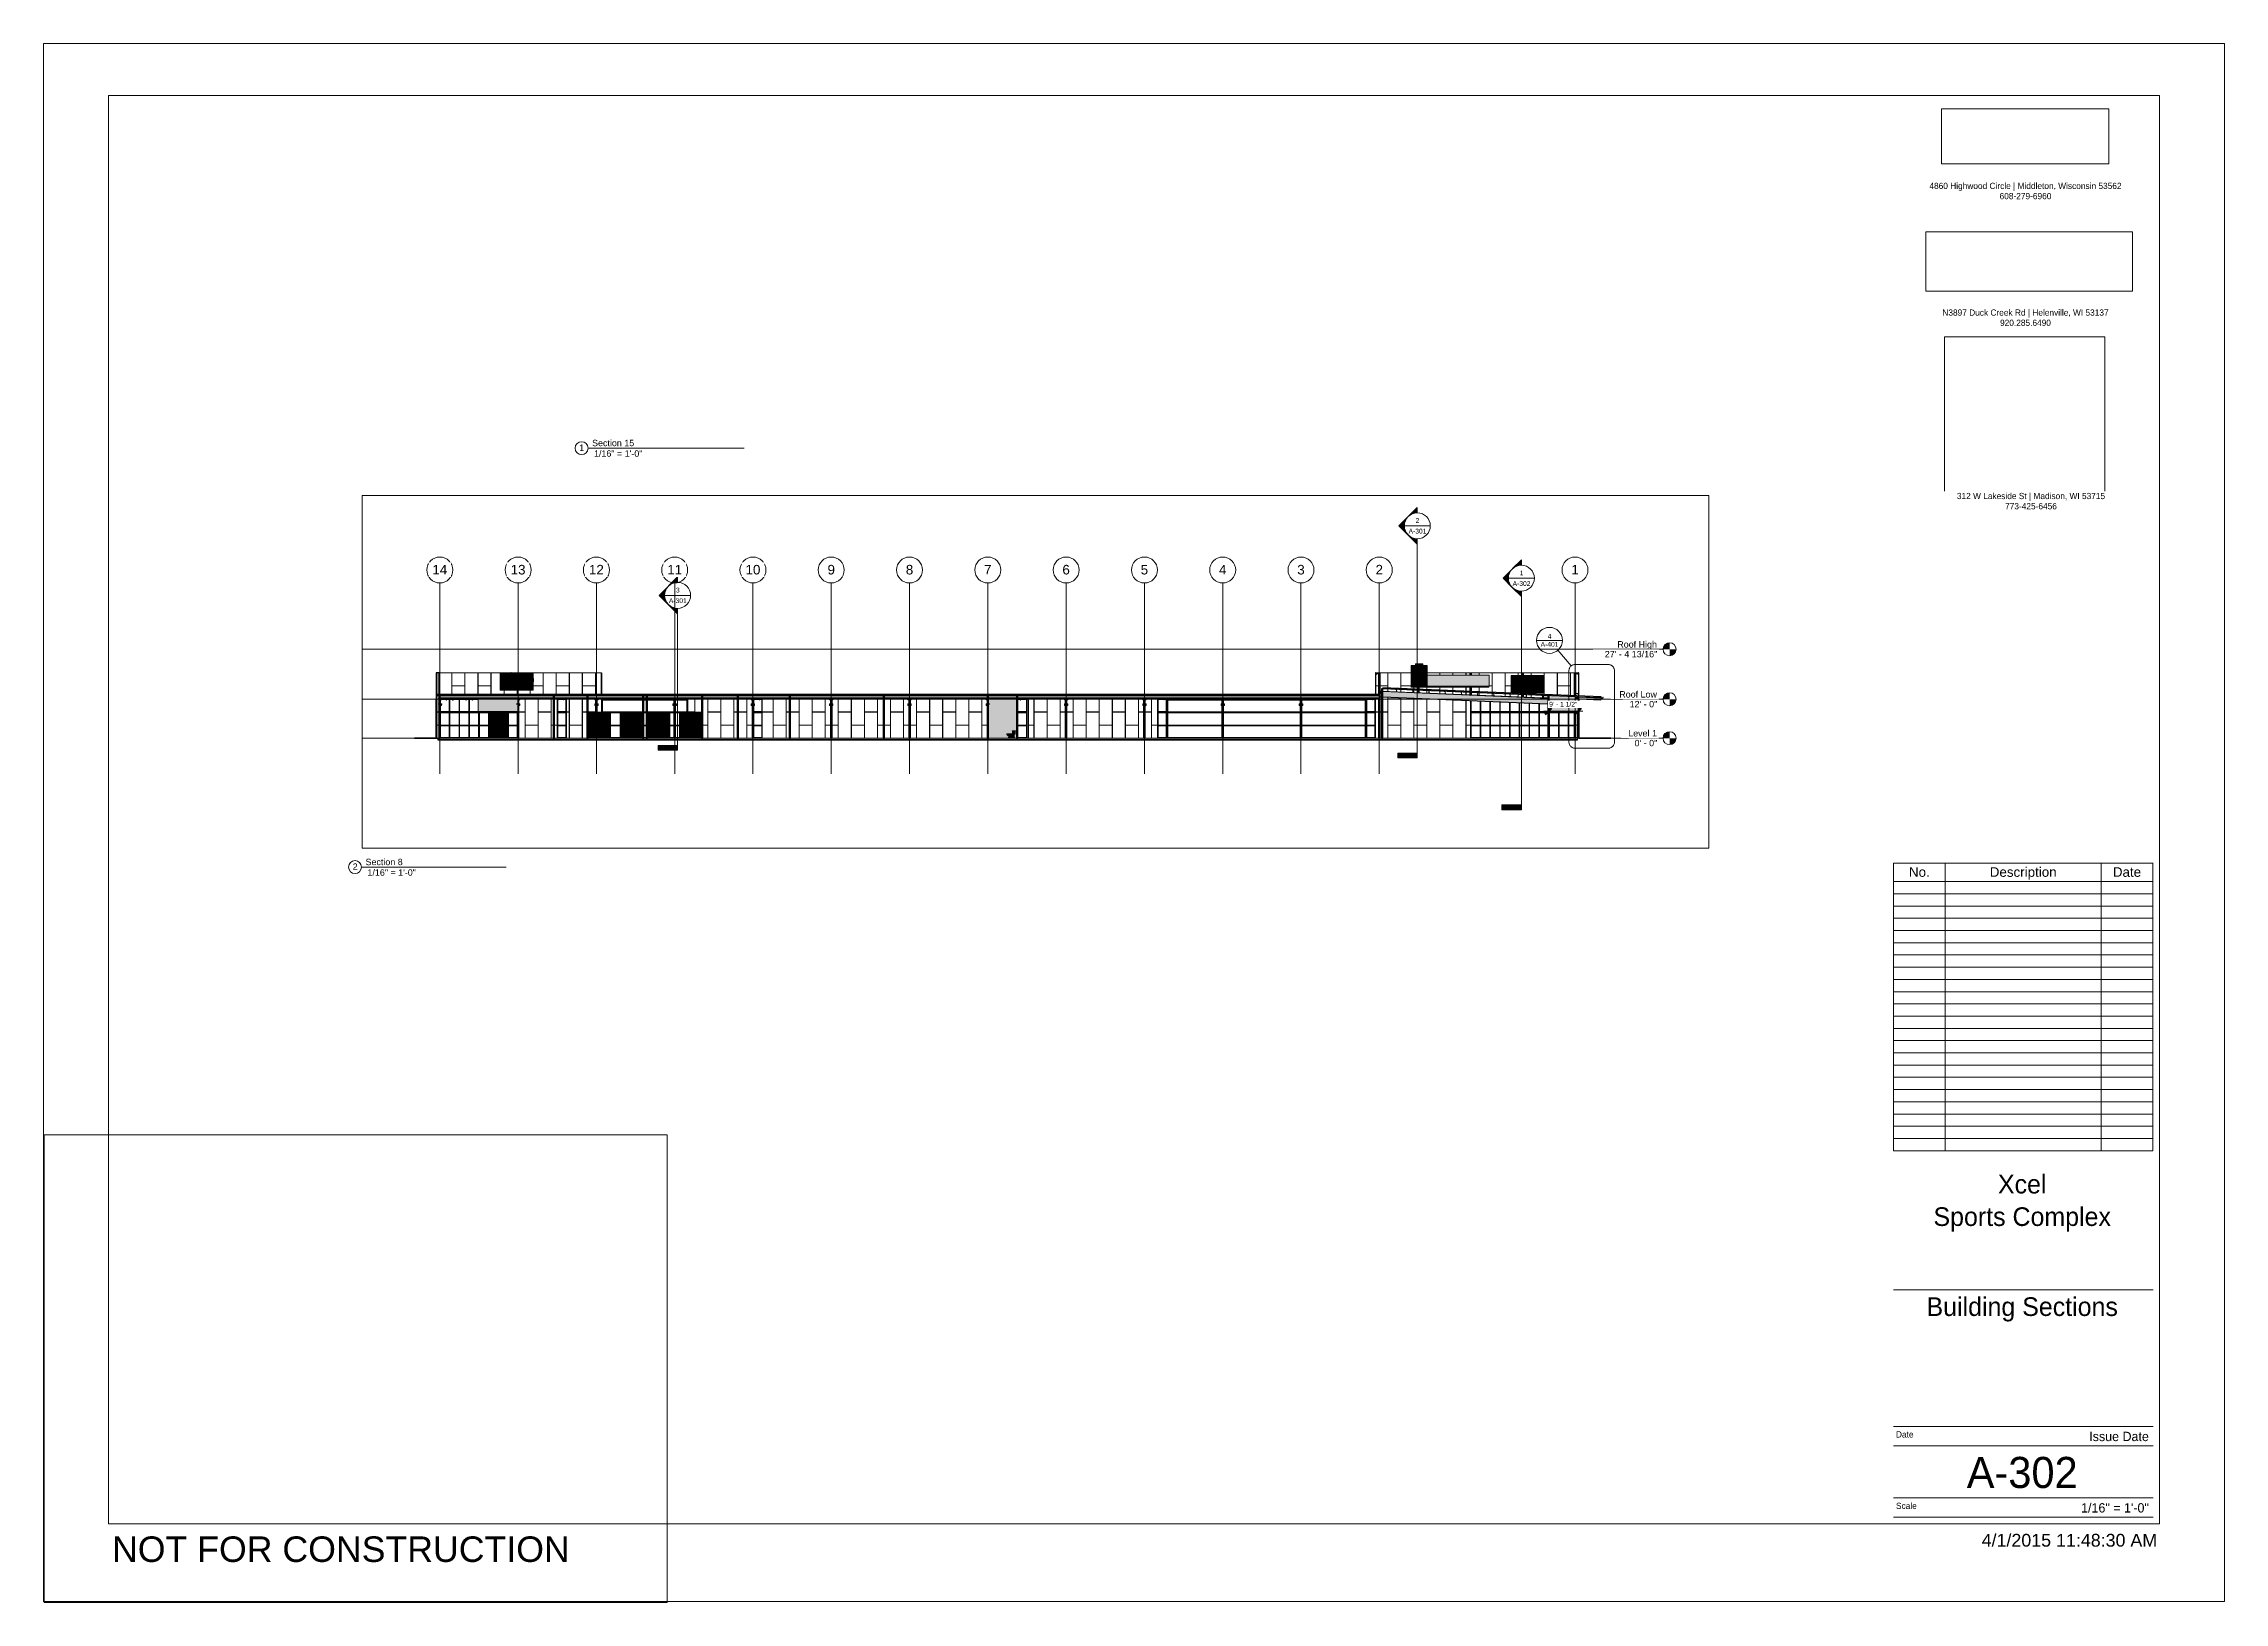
# Paper-space layout 'Layout1' of a CAD drawing. Header units: inches. Extents: x 0 to 42, y 0 to 30.
# The model-space entities are those that its viewports show. They can reach past a viewport. Long polylines and large blocks are cut down to what shows.
import ezdxf

# ---------------------------------------------------------------- set-up
doc = ezdxf.new("R2010")
doc.units = ezdxf.units.IN
doc.header["$MEASUREMENT"] = 0
for name, pattern in [('Dash Dot 3_16_', [0.3125, 0.1875, -0.0625, 0, -0.0625]), ('Grid Line 1_2_', [0.875, 0.5, -0.125, 0.125, -0.125]), ('Hidden 1_8_', [0.1875, 0.125, -0.0625])]:
    doc.linetypes.add(name, pattern=pattern)
for name, color, linetype, lineweight in [('A-ANNO-DIMS', 211, 'Continuous', 9), ('A-ANNO-DIMS-192', 211, 'Continuous', 9), ('A-ANNO-SYMB', 150, 'Continuous', 9), ('A-DETL-THIN', 151, 'Continuous', 9), ('A-DOOR', 31, 'Continuous', 9), ('A-DOOR-FRAM', 31, 'Continuous', 9), ('A-FLOR-LEVL', 51, 'Continuous', 9), ('A-GLAZ-CURT', 52, 'Continuous', 9), ('A-GLAZ-CWMG', 51, 'Continuous', 9), ('A-ROOF', 132, 'Continuous', 9), ('A-ROOF-MCUT', 132, 'Continuous', 25), ('A-WALL', 113, 'Continuous', 9), ('A-WALL-PATT', 111, 'Continuous', 25), ('C-BLDG-PADS', 91, 'Continuous', 9), ('C-TOPO', 7, 'Continuous', 9), ('G-ANNO-SCHD', 231, 'Continuous', 9), ('G-ANNO-SYMB', 111, 'Continuous', 9), ('G-ANNO-TTLB', 6, 'Continuous', 9), ('G-ANNO-TTLB-MEDM', 33, 'Continuous', 20), ('G-ANNO-TTLB-THIN', 151, 'Continuous', 9), ('G-IMPT', 8, 'Continuous', 9), ('I-FURN', 30, 'Continuous', 9), ('I-WALL', 2, 'Continuous', 9), ('L-SITE-WALL', 31, 'Continuous', 9), ('M-EQPM', 50, 'Continuous', 9), ('P-SANR-FIXT', 6, 'Continuous', 9), ('S-BEAM', 12, 'Continuous', 9), ('S-COLS', 52, 'Continuous', 9), ('S-GRID', 1, 'Continuous', 9), ('S-GRID-IDEN', 1, 'Continuous', 9)]:
    doc.layers.add(name, color=color, linetype=linetype, lineweight=lineweight)
doc.layers.add('G-ANNO-NPLT', color=191, linetype='Continuous', plot=False)
doc.styles.add('Arial', font='arial.ttf', dxfattribs={"height": 23.60479})
doc.styles.add('Arial_1', font='arial.ttf', dxfattribs={"height": 35.407186})
doc.styles.add('Arial_2', font='arial.ttf', dxfattribs={"height": 17.703593})
doc.styles.add('Arial_3', font='arial.ttf', dxfattribs={"height": 0.491766})
doc.styles.add('Arial_4', font='arial.ttf', dxfattribs={"height": 0.245883})
doc.styles.add('Arial_5', font='arial.ttf', dxfattribs={"height": 0.184412})
doc.styles.add('Arial_6', font='arial.ttf', dxfattribs={"height": 0.122942})
doc.styles.add('Century Gothic', font='GOTHIC.TTF', dxfattribs={"height": 0.119759})
doc.styles.add('Century Gothic_1', font='GOTHIC.TTF', dxfattribs={"height": 0.179639})
doc.styles.add('Century Gothic_2', font='GOTHIC.TTF', dxfattribs={"height": 0.598797})
doc.styles.add('Century Gothic_3', font='GOTHIC.TTF', dxfattribs={"height": 0.359278})
doc.dimstyles.new('Linear_-_3_32__Arial', dxfattribs={"dimscale": 12, "dimtxt": 18, "dimasz": 2, "dimexe": 1.5, "dimexo": 1, "dimgap": 1, "dimtad": 1, "dimdec": 4, "dimrnd": 0.0625, "dimzin": 1, "dimdsep": 46, "dimlunit": 4, "dimtxsty": 'Arial_2', "dimblk1": 'OBLIQUE', "dimblk2": 'OBLIQUE', "dimsah": 1, "dimcen": 0.09, "dimdle": 1.5, "dimazin": 0, "dimtfac": 1, "dimtdec": 4, "dimtix": 1, "dimtmove": 0, "dimatfit": 3, "dimfxl": 1, "dimtvp": 1, "dimtfill": 1, "dimfrac": 2, "dimtolj": 1, "dimtzin": 0, "dimarcsym": 2})
picture_1 = doc.add_image_def('image1.jpg', size_in_pixel=(232, 76))
picture_2 = doc.add_image_def('image2.jpg', size_in_pixel=(900, 259))
picture_3 = doc.add_image_def('image3.jpg', size_in_pixel=(939, 939))
pattern_1 = [(45, (-76519.76, 71.503), (-19.00703, 19.00703), []), (45, (-76519.76, 100.303), (-19.00703, 19.00703), [])]
pattern_2 = [(0, (-76129.2, 0.25), (-193, 193), [48, -145]), (90, (-76129.2, 0.25), (-193, 1e-14), [96.25, -96.75]), (180, (-76081.2, 96.5), (-193, 193), [48, -145]), (90, (-76081.2, 0.25), (-193, 1e-14), [96.25, -96.75]), (180, (-76081.2, 96.75), (-193, 193), [48, -145]), (90, (-76081.2, 96.75), (-193, 1e-14), [96.25, -96.75]), (0, (-76129.2, 193), (-193, 193), [48, -145]), (90, (-76129.2, 96.75), (-193, 1e-14), [96.25, -96.75]), (0, (-76080.95, 48.25), (-193, 193), [48, -145]), (90, (-76080.95, 0), (-193, 1e-14), [48.25, -144.75]), (90, (-76032.95, 0), (-193, 1e-14), [48.25, -144.75]), (0, (-76080.95, 144.75), (-193, 193), [48, -145]), (90, (-76080.95, 48.5), (-193, 1e-14), [96.25, -96.75]), (180, (-76032.95, 48.5), (-193, 193), [48, -145]), (90, (-76032.95, 48.5), (-193, 1e-14), [96.25, -96.75]), (90, (-76080.95, 145), (-193, 1e-14), [48, -145]), (180, (-76032.95, 145), (-193, 193), [48, -145]), (90, (-76032.95, 145), (-193, 1e-14), [48, -145]), (0, (-76032.7, 0.25), (-193, 193), [48, -145]), (90, (-76032.7, 0.25), (-193, 1e-14), [96.25, -96.75]), (180, (-75984.7, 96.5), (-193, 193), [48, -145]), (90, (-75984.7, 0.25), (-193, 1e-14), [96.25, -96.75]), (180, (-75984.7, 96.75), (-193, 193), [48, -145]), (90, (-75984.7, 96.75), (-193, 1e-14), [96.25, -96.75]), (180, (-75984.7, 193), (-193, 193), [48, -145]), (90, (-76032.7, 96.75), (-193, 1e-14), [96.25, -96.75]), (0, (-75984.45, 48.25), (-193, 193), [48, -145]), (90, (-75984.45, 0), (-193, 1e-14), [48.25, -144.75]), (90, (-75936.45, 0), (-193, 1e-14), [48.25, -144.75]), (0, (-75984.45, 144.75), (-193, 193), [48, -145]), (90, (-75984.45, 48.5), (-193, 1e-14), [96.25, -96.75]), (180, (-75936.45, 48.5), (-193, 193), [48, -145]), (90, (-75936.45, 48.5), (-193, 1e-14), [96.25, -96.75]), (90, (-75984.45, 145), (-193, 1e-14), [48, -145]), (180, (-75936.45, 145), (-193, 193), [48, -145]), (90, (-75936.45, 145), (-193, 1e-14), [48, -145])]

psp = doc.layouts.get("Layout1")

msp = doc.modelspace()

# ---------------------------------------------------------------- texts
at = {"layer": 'A-ANNO-SYMB', "attachment_point": 2, "line_spacing_factor": 0.938532, "style": 'Arial_2'}
for s, insert, char_height, width in [('4', (28289.79856, 385.42975), 17.70359, 16.416), ('A-401', (28289.79856, 355.66502), 17.703593, 78.624)]:
    msp.add_mtext(s, dxfattribs=dict(at, insert=insert, char_height=char_height, width=width))
at = {"layer": 'A-FLOR-LEVL', "char_height": 23.60479, "attachment_point": 3, "line_spacing_factor": 0.938532, "style": 'Arial', "bg_fill": 3, "box_fill_scale": 1.25, "bg_fill_color": 0, "bg_fill_transparency": 0}
for s, insert, width in [('Roof High', (28686.89837, 358.66368), 174.528), ('Roof Low', (28686.89837, 173.83731), 165.024), ('12\' - 0"', (28688.07431, 137.77474), 121.824), ('Level 1', (28686.89837, 29.83731), 127.008), ('0\' - 0"', (28688.07431, -6.22526), 99.936)]:
    msp.add_mtext(s, dxfattribs=dict(at, insert=insert, width=width))
at = {"layer": 'G-ANNO-SYMB', "attachment_point": 2, "line_spacing_factor": 0.938532, "style": 'Arial_2'}
for s, insert, char_height, width in [('2', (27801.46392, 813.49532), 17.70359, 16.416), ('A-301', (27801.46392, 774.22284), 17.703593, 78.624), ('1', (28186.17073, 619.78338), 17.70359, 16.416), ('A-302', (28186.17073, 580.51089), 17.703593, 78.624), ('3', (25066.27286, 556.33825), 17.70359, 16.416), ('A-301', (25066.27286, 517.06576), 17.703593, 78.624)]:
    msp.add_mtext(s, dxfattribs=dict(at, insert=insert, char_height=char_height, width=width))

# ---------------------------------------------------------------- blocks, each defined once
blk = doc.blocks.new('E1 30 x 42 Horizontal - E1 30x42 Horizontal-11829-Building Sections')
at = {"layer": 'G-ANNO-TTLB-MEDM'}
for p, q in [((1.24, 29.014), (1.24, 1.514)), ((40.74, 29.014), (1.24, 29.014)), ((40.74, 29.014), (40.74, 1.514)), ((40.615, 14.233), (35.615, 14.233)), ((35.615, 6.02), (40.615, 6.02)), ((1.24, 1.514), (40.74, 1.514)), ((40.615, 1.639), (35.615, 1.639))]:
    blk.add_line(p, q, dxfattribs=at)
at = {"layer": 'G-ANNO-TTLB-THIN'}
for p, q in [((-0.01, 30.014), (41.99, 30.014)), ((-0.01, 0.014), (-0.01, 30.014)), ((41.99, 0.014), (41.99, 30.014)), ((35.615, 3.389), (40.615, 3.389)), ((35.615, 3.014), (40.615, 3.014)), ((35.615, 2.014), (40.615, 2.014)), ((-0.01, 0.014), (41.99, 0.014))]:
    blk.add_line(p, q, dxfattribs=at)
at = {"layer": 'G-ANNO-TTLB', "insert": (1.307, 1.27), "char_height": 0.49177, "width": 10.47, "attachment_point": 1, "line_spacing_factor": 0.938532, "style": 'Arial_3'}
blk.add_mtext('NOT FOR CONSTRUCTION', dxfattribs=at)
at = {"layer": 'G-ANNO-TTLB'}
image = blk.add_image(picture_1, insert=(36.542, 27.7), size_in_units=(3.222, 1.056), dxfattribs=at)
image.dxf.flags = 7
image = blk.add_image(picture_2, insert=(36.241, 25.244), size_in_units=(3.98, 1.145), dxfattribs=at)
image.dxf.flags = 7
image = blk.add_image(picture_3, insert=(36.599, 21.275), size_in_units=(3.09, 3.09), dxfattribs=at)
image.dxf.flags = 7
at = {"layer": 'G-ANNO-TTLB', "line_spacing_factor": 0.984117, "style": 'Century Gothic', "bg_fill": 3, "box_fill_scale": 1.25, "bg_fill_color": 0, "bg_fill_transparency": 0}
for s, insert, char_height, width, attachment_point in [('4860 Highwood Circle | Middleton, Wisconsin 53562\\P608-279-6960', (38.159, 27.334), 0.11976, 4.914, 2), ('N3897 Duck Creek Rd | Helenville, WI 53137\\P920.285.6490', (38.159, 24.895), 0.11976, 4.1535, 2), ('312 W Lakeside St | Madison, WI 53715\\P773-425-6456', (38.265, 21.363), 0.11976, 3.666, 2), ('Date', (35.665, 3.294), 0.1198, 0.4725, 1), ('Scale', (35.665, 1.919), 0.1198, 0.5265, 1)]:
    blk.add_mtext(s, dxfattribs=dict(at, insert=insert, char_height=char_height, width=width, attachment_point=attachment_point))
blk = doc.blocks.new('Viewport - View Title-1830-Building Sections')
at = {"layer": 'G-ANNO-TTLB'}
for start, end in [(0, 180), (180, 360)]:
    blk.add_arc((-0.125, 0), 0.125, start, end, dxfattribs=at)
blk = doc.blocks.new('HSS-Hollow Structural Section-Column - HSS6X6X1_4-556719-Section 8')
at = {"layer": 'S-COLS'}
h = blk.add_hatch(color=256, dxfattribs=at)
h.paths.add_polyline_path([(-23088.657, 0), (-23088.424, 0), (-23088.424, 121.178), (-23088.89, 121.178), (-23088.828, 0)], flags=0)
h.paths.add_polyline_path([(-23088.828, 127.349), (-23088.424, 127.349), (-23088.424, 142.3), (-23088.89, 142.3), (-23088.883, 127.349)], flags=0)
h = blk.add_hatch(color=256, dxfattribs=at)
h.paths.add_polyline_path([(-23083.356, 0), (-23083.356, 121.178), (-23088.424, 121.178), (-23088.424, 0)], flags=0)
h.paths.add_polyline_path([(-23084.625, 127.349), (-23083.356, 127.371), (-23083.356, 142.3), (-23084.856, 142.27), (-23085.272, 142.016), (-23085.485, 141.641), (-23085.515, 141.411), (-23085.493, 128.041), (-23085.321, 127.684), (-23085.011, 127.437), (-23084.823, 127.371)], flags=0)
h.paths.add_polyline_path([(-23087.155, 127.349), (-23086.717, 127.47), (-23086.459, 127.684), (-23086.288, 128.041), (-23086.265, 128.24), (-23086.296, 141.641), (-23086.526, 142.039), (-23086.957, 142.274), (-23087.155, 142.3), (-23088.424, 142.27), (-23088.424, 127.349)], flags=0)
h = blk.add_hatch(color=256, dxfattribs=at)
h.paths.add_polyline_path([(-23083.123, 0), (-23082.89, 0), (-23082.953, 121.178), (-23083.356, 121.178), (-23083.356, 0)], flags=0)
h.paths.add_polyline_path([(-23082.953, 127.349), (-23082.89, 127.349), (-23082.953, 142.3), (-23083.356, 142.3), (-23083.329, 127.349), (-23083.104, 127.349)], flags=0)
for p, q in [((-23088.89, 142.3), (-23088.89, 127.349)), ((-23082.89, 127.349), (-23082.89, 142.3)), ((-23088.89, 121.178), (-23088.89, 0)), ((-23082.89, 0), (-23082.89, 121.178))]:
    blk.add_line(p, q, dxfattribs=at)
at = {"layer": 'S-COLS', "linetype": 'Hidden 1_8_'}
for p, q in [((-23088.657, 127.349), (-23088.657, 142.3)), ((-23083.123, 142.3), (-23083.123, 127.349)), ((-23088.657, 0), (-23088.657, 121.178)), ((-23083.123, 121.178), (-23083.123, 0))]:
    blk.add_line(p, q, dxfattribs=at)
blk = doc.blocks.new('HSS-Hollow Structural Section-Column - HSS6X6X1_4-V6-Section 8')
at = {"layer": 'S-COLS'}
h = blk.add_hatch(color=256, dxfattribs=at)
h.paths.add_polyline_path([(-25694.08, 96), (-25693.924, 96), (-25693.924, 121.178), (-25694.39, 121.178), (-25694.328, 96), (-25694.157, 96)], flags=0)
h.paths.add_polyline_path([(-25694.39, 127.349), (-25693.924, 127.349), (-25693.924, 142.3), (-25694.39, 142.3), (-25694.39, 132.639)], flags=0)
h = blk.add_hatch(color=256, dxfattribs=at)
h.paths.add_polyline_path([(-25688.856, 96), (-25688.856, 121.178), (-25693.924, 121.178), (-25693.924, 96)], flags=0)
h.paths.add_polyline_path([(-25690.029, 127.349), (-25688.856, 127.349), (-25688.856, 142.3), (-25690.356, 142.27), (-25690.772, 142.016), (-25690.985, 141.641), (-25691.015, 141.411), (-25690.993, 128.041), (-25690.821, 127.684), (-25690.511, 127.437), (-25690.125, 127.349)], flags=0)
h.paths.add_polyline_path([(-25693.924, 127.349), (-25692.457, 127.371), (-25692.1, 127.543), (-25691.853, 127.853), (-25691.765, 128.24), (-25691.796, 141.641), (-25692.026, 142.039), (-25692.457, 142.274), (-25692.655, 142.3), (-25693.924, 142.27), (-25693.924, 127.371)], flags=0)
h = blk.add_hatch(color=256, dxfattribs=at)
h.paths.add_polyline_path([(-25688.779, 96), (-25688.39, 96), (-25688.453, 121.178), (-25688.856, 121.178), (-25688.856, 96)], flags=0)
h.paths.add_polyline_path([(-25688.39, 127.349), (-25688.453, 142.3), (-25688.856, 142.3), (-25688.829, 127.349), (-25688.445, 127.349)], flags=0)
for p, q in [((-25694.39, 142.3), (-25694.39, 127.349)), ((-25688.39, 127.349), (-25688.39, 142.3)), ((-25694.39, 121.178), (-25694.39, 96)), ((-25688.39, 96), (-25688.39, 121.178))]:
    blk.add_line(p, q, dxfattribs=at)
at = {"layer": 'S-COLS', "linetype": 'Hidden 1_8_'}
for p, q in [((-25694.157, 127.349), (-25694.157, 142.3)), ((-25688.623, 142.3), (-25688.623, 127.349)), ((-25694.157, 96), (-25694.157, 121.178)), ((-25688.623, 121.178), (-25688.623, 96))]:
    blk.add_line(p, q, dxfattribs=at)
blk = doc.blocks.new('HSS-Hollow Structural Section-Column - HSS6X6X1_4-V7-Section 8')
at = {"layer": 'S-COLS'}
h = blk.add_hatch(color=256, dxfattribs=at)
h.paths.add_polyline_path([(-25978.123, 0), (-25977.89, 0), (-25977.953, 121.178), (-25978.356, 121.178), (-25978.356, 0)], flags=0)
h.paths.add_polyline_path([(-25977.953, 127.349), (-25977.89, 127.349), (-25977.953, 142.3), (-25978.356, 142.3), (-25978.329, 127.349), (-25978.104, 127.349)], flags=0)
h = blk.add_hatch(color=256, dxfattribs=at)
h.paths.add_polyline_path([(-25978.89, 0), (-25978.356, 0), (-25978.39, 98), (-25978.89, 98), (-25978.89, 2)], flags=0)
h.paths.add_polyline_path([(-25983.424, 2), (-25983.015, 2), (-25983.015, 96), (-25983.424, 96), (-25983.424, 20.109)], flags=0)
h.paths.add_polyline_path([(-25978.39, 127.349), (-25978.356, 127.349), (-25978.39, 132.639)], flags=0)
blk.add_hatch(color=256, dxfattribs=at).paths.add_polyline_path([(-25983.424, 2), (-25983.424, 96), (-25983.89, 96), (-25983.828, 2), (-25983.427, 2)], flags=0)
at = {"layer": 'S-COLS', "linetype": 'Hidden 1_8_'}
for p, q in [((-25978.123, 142.3), (-25978.123, 127.349)), ((-25978.123, 121.178), (-25978.123, 0)), ((-25983.657, 2), (-25983.657, 96))]:
    blk.add_line(p, q, dxfattribs=at)
at = {"layer": 'S-COLS'}
for p, q in [((-25977.89, 127.349), (-25977.89, 142.3)), ((-25977.89, 0), (-25977.89, 121.178)), ((-25983.89, 96), (-25983.89, 2))]:
    blk.add_line(p, q, dxfattribs=at)
blk = doc.blocks.new('HSS-Hollow Structural Section-Column - HSS6X6X1_4-782823-Section 8')
at = {"layer": 'S-COLS', "linetype": 'Hidden 1_8_'}
for p, q in [((-22799.157, 0), (-22799.157, 145.675)), ((-22793.623, 145.675), (-22793.623, 0))]:
    blk.add_line(p, q, dxfattribs=at)
blk = doc.blocks.new('W-Wide Flange - W21X166-782530-Section 8')
at = {"layer": 'S-BEAM'}
h = blk.add_hatch(dxfattribs=at)
h.set_pattern_fill('FP_4', color=256, style=0, pattern_type=2)
h.set_pattern_definition(pattern_1)
h.paths.add_polyline_path([(-23079.69, 125.988), (-23079.69, 127.349), (-23084.823, 127.371), (-23085.18, 127.543), (-23085.427, 127.853), (-23085.515, 128.24), (-23085.493, 146.453), (-23085.321, 146.811), (-23085.011, 147.058), (-23084.625, 147.146), (-23079.69, 147.146), (-23079.69, 148.507), (-23092.09, 148.507), (-23092.09, 147.146), (-23086.957, 147.124), (-23086.6, 146.952), (-23086.353, 146.642), (-23086.265, 146.255), (-23086.288, 128.041), (-23086.459, 127.684), (-23086.769, 127.437), (-23087.155, 127.349), (-23092.09, 127.349), (-23092.09, 125.988), (-23080.806, 125.988)], flags=0)
for points in [[(-23089.446, 142.3), (-23087.155, 142.3), (-23087.155, 147.146), (-23092.09, 147.146), (-23092.09, 142.3)], [(-23086.265, 141.411), (-23086.296, 146.476), (-23086.526, 146.877), (-23086.769, 147.058), (-23087.155, 147.124), (-23087.155, 142.3), (-23086.71, 142.181), (-23086.384, 141.855), (-23086.288, 141.58)], [(-23085.515, 141.411), (-23085.396, 141.855), (-23085.07, 142.181), (-23084.625, 142.3), (-23084.625, 147.146), (-23085.07, 147.021), (-23085.321, 146.811), (-23085.493, 146.453), (-23085.515, 146.255), (-23085.515, 142.016)], [(-23079.69, 142.3), (-23079.69, 147.146), (-23084.625, 147.122), (-23084.625, 142.3), (-23080.806, 142.3)], [(-23080.806, 121.178), (-23079.69, 121.178), (-23079.69, 125.988), (-23092.09, 125.988), (-23092.09, 121.178)]]:
    blk.add_hatch(color=256, dxfattribs=at).paths.add_polyline_path(points, flags=0)
at = {"layer": 'S-BEAM', "lineweight": 15}
for p, q in [((-23079.69, 148.507), (-23092.09, 148.507)), ((-23092.09, 148.507), (-23092.09, 147.146)), ((-23079.69, 147.146), (-23079.69, 148.507)), ((-23092.09, 147.146), (-23087.155, 147.146)), ((-23084.625, 147.146), (-23079.69, 147.146)), ((-23086.265, 146.255), (-23086.265, 128.24)), ((-23085.515, 128.24), (-23085.515, 146.255)), ((-23087.155, 127.349), (-23092.09, 127.349)), ((-23092.09, 127.349), (-23092.09, 125.988)), ((-23079.69, 127.349), (-23084.625, 127.349)), ((-23079.69, 125.988), (-23079.69, 127.349)), ((-23092.09, 125.988), (-23079.69, 125.988))]:
    blk.add_line(p, q, dxfattribs=at)
at = {"layer": 'S-BEAM'}
for p, q in [((-23092.09, 142.3), (-23092.09, 147.146)), ((-23079.69, 142.3), (-23079.69, 147.146)), ((-23087.155, 142.3), (-23092.09, 142.3)), ((-23079.69, 142.3), (-23084.625, 142.3)), ((-23092.09, 121.178), (-23092.09, 125.988)), ((-23079.69, 121.178), (-23079.69, 125.988)), ((-23079.69, 121.178), (-23092.09, 121.178))]:
    blk.add_line(p, q, dxfattribs=at)
at = {"layer": 'S-BEAM', "lineweight": 15, "flags": 128}
for points in [[(-23087.155, 147.146), (-23086.957, 147.124), (-23086.769, 147.058), (-23086.6, 146.952), (-23086.459, 146.811), (-23086.353, 146.642), (-23086.288, 146.453), (-23086.265, 146.255)], [(-23085.515, 146.255), (-23085.493, 146.453), (-23085.427, 146.642), (-23085.321, 146.811), (-23085.18, 146.952), (-23085.011, 147.058), (-23084.823, 147.124), (-23084.625, 147.146)], [(-23086.265, 128.24), (-23086.288, 128.041), (-23086.353, 127.853), (-23086.459, 127.684), (-23086.6, 127.543), (-23086.769, 127.437), (-23086.957, 127.371), (-23087.155, 127.349)], [(-23084.625, 127.349), (-23084.823, 127.371), (-23085.011, 127.437), (-23085.18, 127.543), (-23085.321, 127.684), (-23085.427, 127.853), (-23085.493, 128.041), (-23085.515, 128.24)]]:
    blk.add_lwpolyline(points, dxfattribs=at)
at = {"layer": 'S-BEAM'}
for centre, start_param, end_param in [((-23087.155, 141.411), 0, 1.570796), ((-23084.625, 141.411), 1.570796, 3.141593)]:
    blk.add_ellipse(centre, major_axis=(0.89, 0), ratio=0.999133, start_param=start_param, end_param=end_param, dxfattribs=at)
blk = doc.blocks.new('W-Wide Flange - W21X166-782504-Section 8')
at = {"layer": 'S-BEAM'}
h = blk.add_hatch(dxfattribs=at)
h.set_pattern_fill('FP_4', color=256, style=0, pattern_type=2)
h.set_pattern_definition(pattern_1)
h.paths.add_polyline_path([(-23369.19, 125.988), (-23369.19, 127.349), (-23374.323, 127.371), (-23374.68, 127.543), (-23374.927, 127.853), (-23375.015, 128.24), (-23374.993, 146.453), (-23374.821, 146.811), (-23374.511, 147.058), (-23374.125, 147.146), (-23369.19, 147.146), (-23369.19, 148.507), (-23381.59, 148.507), (-23381.59, 147.146), (-23376.457, 147.124), (-23376.1, 146.952), (-23375.853, 146.642), (-23375.765, 146.255), (-23375.788, 128.041), (-23375.959, 127.684), (-23376.269, 127.437), (-23376.655, 127.349), (-23381.59, 127.349), (-23381.59, 125.988)], flags=0)
for points in [[(-23376.655, 142.3), (-23376.655, 147.146), (-23381.59, 147.124), (-23381.59, 142.3)], [(-23375.765, 141.411), (-23375.796, 146.476), (-23376.026, 146.877), (-23376.269, 147.058), (-23376.655, 147.124), (-23376.655, 142.3), (-23376.21, 142.181), (-23375.884, 141.855), (-23375.788, 141.58)], [(-23375.015, 141.411), (-23374.896, 141.855), (-23374.559, 142.185), (-23374.125, 142.3), (-23374.125, 147.146), (-23374.57, 147.021), (-23374.821, 146.811), (-23374.993, 146.453), (-23375.015, 146.255), (-23375.015, 142.016)], [(-23374.125, 142.3), (-23369.19, 142.3), (-23369.19, 147.146), (-23374.125, 147.122), (-23374.125, 146.705)], [(-23381.59, 121.178), (-23369.19, 121.178), (-23369.19, 125.988), (-23381.59, 125.988)]]:
    blk.add_hatch(color=256, dxfattribs=at).paths.add_polyline_path(points, flags=0)
at = {"layer": 'S-BEAM', "lineweight": 15}
for p, q in [((-23369.19, 148.507), (-23381.59, 148.507)), ((-23381.59, 148.507), (-23381.59, 147.146)), ((-23369.19, 147.146), (-23369.19, 148.507)), ((-23381.59, 147.146), (-23376.655, 147.146)), ((-23374.125, 147.146), (-23369.19, 147.146)), ((-23375.765, 146.255), (-23375.765, 128.24)), ((-23375.015, 128.24), (-23375.015, 146.255)), ((-23376.655, 127.349), (-23381.59, 127.349)), ((-23381.59, 127.349), (-23381.59, 125.988)), ((-23369.19, 127.349), (-23374.125, 127.349)), ((-23369.19, 125.988), (-23369.19, 127.349)), ((-23381.59, 125.988), (-23369.19, 125.988))]:
    blk.add_line(p, q, dxfattribs=at)
at = {"layer": 'S-BEAM'}
for p, q in [((-23381.59, 142.3), (-23381.59, 147.146)), ((-23369.19, 142.3), (-23369.19, 147.146)), ((-23376.655, 142.3), (-23381.59, 142.3)), ((-23369.19, 142.3), (-23374.125, 142.3)), ((-23381.59, 121.178), (-23381.59, 125.988)), ((-23369.19, 121.178), (-23369.19, 125.988)), ((-23369.19, 121.178), (-23381.59, 121.178))]:
    blk.add_line(p, q, dxfattribs=at)
at = {"layer": 'S-BEAM', "lineweight": 15, "flags": 128}
for points in [[(-23376.655, 147.146), (-23376.457, 147.124), (-23376.269, 147.058), (-23376.1, 146.952), (-23375.959, 146.811), (-23375.853, 146.642), (-23375.788, 146.453), (-23375.765, 146.255)], [(-23375.015, 146.255), (-23374.993, 146.453), (-23374.927, 146.642), (-23374.821, 146.811), (-23374.68, 146.952), (-23374.511, 147.058), (-23374.323, 147.124), (-23374.125, 147.146)], [(-23375.765, 128.24), (-23375.788, 128.041), (-23375.853, 127.853), (-23375.959, 127.684), (-23376.1, 127.543), (-23376.269, 127.437), (-23376.457, 127.371), (-23376.655, 127.349)], [(-23374.125, 127.349), (-23374.323, 127.371), (-23374.511, 127.437), (-23374.68, 127.543), (-23374.821, 127.684), (-23374.927, 127.853), (-23374.993, 128.041), (-23375.015, 128.24)]]:
    blk.add_lwpolyline(points, dxfattribs=at)
at = {"layer": 'S-BEAM'}
for centre, start_param, end_param in [((-23376.655, 141.411), 0, 1.570796), ((-23374.125, 141.411), 1.570796, 3.141593)]:
    blk.add_ellipse(centre, major_axis=(0.89, 0), ratio=0.999133, start_param=start_param, end_param=end_param, dxfattribs=at)
blk = doc.blocks.new('W-Wide Flange - W21X166-782557-Section 8')
at = {"layer": 'S-BEAM'}
h = blk.add_hatch(dxfattribs=at)
h.set_pattern_fill('FP_4', color=256, style=0, pattern_type=2)
h.set_pattern_definition(pattern_1)
h.paths.add_polyline_path([(-23671.09, 125.988), (-23658.69, 125.988), (-23658.69, 127.349), (-23663.823, 127.371), (-23664.18, 127.543), (-23664.427, 127.853), (-23664.515, 128.24), (-23664.493, 146.453), (-23664.321, 146.811), (-23664.011, 147.058), (-23663.625, 147.146), (-23658.69, 147.146), (-23658.69, 148.507), (-23671.09, 148.507), (-23671.09, 147.146), (-23665.957, 147.124), (-23665.6, 146.952), (-23665.353, 146.642), (-23665.265, 146.255), (-23665.288, 128.041), (-23665.459, 127.684), (-23665.769, 127.437), (-23666.155, 127.349), (-23671.09, 127.349)], flags=0)
for points in [[(-23668.313, 142.3), (-23666.155, 142.3), (-23666.155, 147.146), (-23671.09, 147.146), (-23671.09, 142.3)], [(-23665.265, 141.411), (-23665.296, 146.476), (-23665.526, 146.877), (-23665.769, 147.058), (-23666.155, 147.124), (-23666.155, 142.3), (-23665.71, 142.181), (-23665.384, 141.855), (-23665.288, 141.58)], [(-23664.515, 141.411), (-23664.396, 141.855), (-23664.07, 142.181), (-23663.625, 142.3), (-23663.625, 147.146), (-23664.07, 147.021), (-23664.321, 146.811), (-23664.493, 146.453), (-23664.515, 146.255), (-23664.515, 142.016)], [(-23658.69, 142.3), (-23658.69, 147.146), (-23663.625, 147.122), (-23663.625, 142.3), (-23659.673, 142.3)], [(-23658.69, 121.178), (-23658.69, 125.988), (-23671.09, 125.988), (-23671.09, 121.178), (-23668.313, 121.178)]]:
    blk.add_hatch(color=256, dxfattribs=at).paths.add_polyline_path(points, flags=0)
at = {"layer": 'S-BEAM', "lineweight": 15}
for p, q in [((-23658.69, 148.507), (-23671.09, 148.507)), ((-23671.09, 148.507), (-23671.09, 147.146)), ((-23658.69, 147.146), (-23658.69, 148.507)), ((-23671.09, 147.146), (-23666.155, 147.146)), ((-23663.625, 147.146), (-23658.69, 147.146)), ((-23665.265, 146.255), (-23665.265, 128.24)), ((-23664.515, 128.24), (-23664.515, 146.255)), ((-23666.155, 127.349), (-23671.09, 127.349)), ((-23671.09, 127.349), (-23671.09, 125.988)), ((-23658.69, 127.349), (-23663.625, 127.349)), ((-23658.69, 125.988), (-23658.69, 127.349)), ((-23671.09, 125.988), (-23658.69, 125.988))]:
    blk.add_line(p, q, dxfattribs=at)
at = {"layer": 'S-BEAM'}
for p, q in [((-23671.09, 142.3), (-23671.09, 147.146)), ((-23658.69, 142.3), (-23658.69, 147.146)), ((-23666.155, 142.3), (-23671.09, 142.3)), ((-23658.69, 142.3), (-23663.625, 142.3)), ((-23671.09, 121.178), (-23671.09, 125.988)), ((-23658.69, 121.178), (-23658.69, 125.988)), ((-23658.69, 121.178), (-23671.09, 121.178))]:
    blk.add_line(p, q, dxfattribs=at)
at = {"layer": 'S-BEAM', "lineweight": 15, "flags": 128}
for points in [[(-23666.155, 147.146), (-23665.957, 147.124), (-23665.769, 147.058), (-23665.6, 146.952), (-23665.459, 146.811), (-23665.353, 146.642), (-23665.288, 146.453), (-23665.265, 146.255)], [(-23664.515, 146.255), (-23664.493, 146.453), (-23664.427, 146.642), (-23664.321, 146.811), (-23664.18, 146.952), (-23664.011, 147.058), (-23663.823, 147.124), (-23663.625, 147.146)], [(-23665.265, 128.24), (-23665.288, 128.041), (-23665.353, 127.853), (-23665.459, 127.684), (-23665.6, 127.543), (-23665.769, 127.437), (-23665.957, 127.371), (-23666.155, 127.349)], [(-23663.625, 127.349), (-23663.823, 127.371), (-23664.011, 127.437), (-23664.18, 127.543), (-23664.321, 127.684), (-23664.427, 127.853), (-23664.493, 128.041), (-23664.515, 128.24)]]:
    blk.add_lwpolyline(points, dxfattribs=at)
at = {"layer": 'S-BEAM'}
for centre, start_param, end_param in [((-23666.155, 141.411), 0, 1.570796), ((-23663.625, 141.411), 1.570796, 3.141593)]:
    blk.add_ellipse(centre, major_axis=(0.89, 0), ratio=0.999133, start_param=start_param, end_param=end_param, dxfattribs=at)
blk = doc.blocks.new('W-Wide Flange - W21X166-V8-Section 8')
at = {"layer": 'S-BEAM'}
h = blk.add_hatch(dxfattribs=at)
h.set_pattern_fill('FP_4', color=256, style=0, pattern_type=2)
h.set_pattern_definition(pattern_1)
h.paths.add_polyline_path([(-23948.19, 125.988), (-23948.19, 127.349), (-23953.323, 127.371), (-23953.68, 127.543), (-23953.927, 127.853), (-23954.015, 128.24), (-23953.993, 146.453), (-23953.821, 146.811), (-23953.427, 147.087), (-23953.125, 147.146), (-23948.19, 147.146), (-23948.19, 148.507), (-23960.59, 148.507), (-23960.59, 147.146), (-23955.457, 147.124), (-23955.1, 146.952), (-23954.853, 146.642), (-23954.765, 146.255), (-23954.788, 128.041), (-23954.959, 127.684), (-23955.269, 127.437), (-23955.655, 127.349), (-23960.59, 127.349), (-23960.59, 125.988)], flags=0)
for points in [[(-23955.655, 142.3), (-23955.655, 147.146), (-23960.59, 147.124), (-23960.59, 142.3)], [(-23954.765, 141.411), (-23954.796, 146.476), (-23955.026, 146.877), (-23955.269, 147.058), (-23955.655, 147.124), (-23955.655, 142.3), (-23955.21, 142.181), (-23954.884, 141.855), (-23954.788, 141.58)], [(-23954.015, 141.411), (-23953.896, 141.855), (-23953.57, 142.181), (-23953.125, 142.3), (-23953.125, 147.146), (-23953.57, 147.021), (-23953.821, 146.811), (-23953.993, 146.453), (-23954.015, 146.255), (-23954.015, 142.016)], [(-23953.125, 142.3), (-23948.19, 142.3), (-23948.19, 147.146), (-23953.125, 147.122), (-23953.125, 146.705)], [(-23948.19, 121.178), (-23948.19, 125.988), (-23960.59, 125.988), (-23960.59, 121.178)]]:
    blk.add_hatch(color=256, dxfattribs=at).paths.add_polyline_path(points, flags=0)
at = {"layer": 'S-BEAM', "lineweight": 15}
for p, q in [((-23948.19, 148.507), (-23960.59, 148.507)), ((-23960.59, 148.507), (-23960.59, 147.146)), ((-23948.19, 147.146), (-23948.19, 148.507)), ((-23960.59, 147.146), (-23955.655, 147.146)), ((-23953.125, 147.146), (-23948.19, 147.146)), ((-23954.765, 146.255), (-23954.765, 128.24)), ((-23954.015, 128.24), (-23954.015, 146.255)), ((-23955.655, 127.349), (-23960.59, 127.349)), ((-23960.59, 127.349), (-23960.59, 125.988)), ((-23948.19, 127.349), (-23953.125, 127.349)), ((-23948.19, 125.988), (-23948.19, 127.349)), ((-23960.59, 125.988), (-23948.19, 125.988))]:
    blk.add_line(p, q, dxfattribs=at)
at = {"layer": 'S-BEAM'}
for p, q in [((-23960.59, 142.3), (-23960.59, 147.146)), ((-23948.19, 142.3), (-23948.19, 147.146)), ((-23955.655, 142.3), (-23960.59, 142.3)), ((-23948.19, 142.3), (-23953.125, 142.3)), ((-23960.59, 121.178), (-23960.59, 125.988)), ((-23948.19, 121.178), (-23948.19, 125.988)), ((-23948.19, 121.178), (-23960.59, 121.178))]:
    blk.add_line(p, q, dxfattribs=at)
at = {"layer": 'S-BEAM', "lineweight": 15, "flags": 128}
for points in [[(-23955.655, 147.146), (-23955.457, 147.124), (-23955.269, 147.058), (-23955.1, 146.952), (-23954.959, 146.811), (-23954.853, 146.642), (-23954.788, 146.453), (-23954.765, 146.255)], [(-23954.015, 146.255), (-23953.993, 146.453), (-23953.927, 146.642), (-23953.821, 146.811), (-23953.68, 146.952), (-23953.511, 147.058), (-23953.323, 147.124), (-23953.125, 147.146)], [(-23954.765, 128.24), (-23954.788, 128.041), (-23954.853, 127.853), (-23954.959, 127.684), (-23955.1, 127.543), (-23955.269, 127.437), (-23955.457, 127.371), (-23955.655, 127.349)], [(-23953.125, 127.349), (-23953.323, 127.371), (-23953.511, 127.437), (-23953.68, 127.543), (-23953.821, 127.684), (-23953.927, 127.853), (-23953.993, 128.041), (-23954.015, 128.24)]]:
    blk.add_lwpolyline(points, dxfattribs=at)
at = {"layer": 'S-BEAM'}
for centre, start_param, end_param in [((-23955.655, 141.411), 0, 1.570796), ((-23953.125, 141.411), 1.570796, 3.141593)]:
    blk.add_ellipse(centre, major_axis=(0.89, 0), ratio=0.999133, start_param=start_param, end_param=end_param, dxfattribs=at)
blk = doc.blocks.new('W-Wide Flange - W21X166-782610-Section 8')
at = {"layer": 'S-BEAM'}
h = blk.add_hatch(dxfattribs=at)
h.set_pattern_fill('FP_4', color=256, style=0, pattern_type=2)
h.set_pattern_definition(pattern_1)
h.paths.add_polyline_path([(-24250.09, 125.988), (-24237.69, 125.988), (-24237.69, 127.349), (-24242.823, 127.371), (-24243.18, 127.543), (-24243.427, 127.853), (-24243.515, 128.24), (-24243.493, 146.453), (-24243.321, 146.811), (-24243.011, 147.058), (-24242.625, 147.146), (-24237.69, 147.146), (-24237.69, 148.507), (-24250.09, 148.507), (-24250.09, 147.146), (-24244.957, 147.124), (-24244.6, 146.952), (-24244.353, 146.642), (-24244.265, 146.255), (-24244.288, 128.041), (-24244.459, 127.684), (-24244.769, 127.437), (-24245.155, 127.349), (-24250.09, 127.349)], flags=0)
for points in [[(-24250.09, 142.3), (-24246.39, 142.3), (-24246.39, 147.146), (-24250.09, 147.146)], [(-24238.541, 146.462), (-24237.69, 146.462), (-24237.69, 147.146), (-24241.39, 147.146), (-24241.39, 146.462)]]:
    blk.add_hatch(color=256, dxfattribs=at).paths.add_polyline_path(points, flags=0)
h = blk.add_hatch(color=256, dxfattribs=at)
h.paths.add_polyline_path([(-24246.39, 121.178), (-24246.39, 125.988), (-24250.09, 125.988), (-24250.09, 121.178)], flags=0)
h.paths.add_polyline_path([(-24237.69, 125.303), (-24237.69, 125.988), (-24241.39, 125.988), (-24241.39, 125.303)], flags=0)
at = {"layer": 'S-BEAM', "lineweight": 15}
for p, q in [((-24237.69, 148.507), (-24250.09, 148.507)), ((-24250.09, 148.507), (-24250.09, 147.146)), ((-24237.69, 147.146), (-24237.69, 148.507)), ((-24250.09, 147.146), (-24245.155, 147.146)), ((-24242.625, 147.146), (-24237.69, 147.146)), ((-24244.265, 146.255), (-24244.265, 128.24)), ((-24243.515, 128.24), (-24243.515, 146.255)), ((-24245.155, 127.349), (-24250.09, 127.349)), ((-24250.09, 127.349), (-24250.09, 125.988)), ((-24237.69, 127.349), (-24242.625, 127.349)), ((-24237.69, 125.988), (-24237.69, 127.349)), ((-24250.09, 125.988), (-24237.69, 125.988))]:
    blk.add_line(p, q, dxfattribs=at)
at = {"layer": 'S-BEAM'}
for p, q in [((-24250.09, 142.3), (-24250.09, 147.146)), ((-24237.69, 146.462), (-24237.69, 147.146)), ((-24246.39, 142.3), (-24250.09, 142.3)), ((-24250.09, 121.178), (-24250.09, 125.988)), ((-24237.69, 125.303), (-24237.69, 125.988)), ((-24246.39, 121.178), (-24250.09, 121.178))]:
    blk.add_line(p, q, dxfattribs=at)
at = {"layer": 'S-BEAM', "lineweight": 15, "flags": 128}
for points in [[(-24245.155, 147.146), (-24244.957, 147.124), (-24244.769, 147.058), (-24244.6, 146.952), (-24244.459, 146.811), (-24244.353, 146.642), (-24244.288, 146.453), (-24244.265, 146.255)], [(-24243.515, 146.255), (-24243.493, 146.453), (-24243.427, 146.642), (-24243.321, 146.811), (-24243.18, 146.952), (-24243.011, 147.058), (-24242.823, 147.124), (-24242.625, 147.146)], [(-24244.265, 128.24), (-24244.288, 128.041), (-24244.353, 127.853), (-24244.459, 127.684), (-24244.6, 127.543), (-24244.769, 127.437), (-24244.957, 127.371), (-24245.155, 127.349)], [(-24242.625, 127.349), (-24242.823, 127.371), (-24243.011, 127.437), (-24243.18, 127.543), (-24243.321, 127.684), (-24243.427, 127.853), (-24243.493, 128.041), (-24243.515, 128.24)]]:
    blk.add_lwpolyline(points, dxfattribs=at)
blk = doc.blocks.new('W-Wide Flange - W21X166-V9-Section 8')
at = {"layer": 'S-BEAM'}
h = blk.add_hatch(dxfattribs=at)
h.set_pattern_fill('FP_4', color=256, style=0, pattern_type=2)
h.set_pattern_definition(pattern_1)
h.paths.add_polyline_path([(-24539.59, 125.988), (-24527.19, 125.988), (-24527.19, 127.349), (-24532.323, 127.371), (-24532.68, 127.543), (-24532.927, 127.853), (-24533.015, 128.24), (-24532.993, 146.453), (-24532.821, 146.811), (-24532.511, 147.058), (-24532.125, 147.146), (-24527.19, 147.146), (-24527.19, 148.507), (-24539.59, 148.507), (-24539.59, 147.146), (-24534.457, 147.124), (-24534.1, 146.952), (-24533.853, 146.642), (-24533.765, 146.255), (-24533.788, 128.041), (-24533.959, 127.684), (-24534.269, 127.437), (-24534.655, 127.349), (-24539.59, 127.349)], flags=0)
for points in [[(-24534.655, 142.3), (-24534.655, 147.146), (-24539.59, 147.124), (-24539.59, 142.3)], [(-24533.765, 141.411), (-24533.796, 146.476), (-24534.026, 146.877), (-24534.269, 147.058), (-24534.655, 147.124), (-24534.655, 142.3), (-24534.21, 142.181), (-24533.884, 141.855), (-24533.788, 141.58)], [(-24533.015, 141.411), (-24532.896, 141.855), (-24532.57, 142.181), (-24532.125, 142.3), (-24532.125, 147.146), (-24532.57, 147.021), (-24532.821, 146.811), (-24532.993, 146.453), (-24533.015, 146.255), (-24533.015, 142.016)], [(-24527.19, 142.3), (-24527.19, 147.146), (-24532.125, 147.122), (-24532.125, 142.3)], [(-24532.294, 121.178), (-24527.19, 121.178), (-24527.19, 125.988), (-24539.59, 125.988), (-24539.59, 121.178)]]:
    blk.add_hatch(color=256, dxfattribs=at).paths.add_polyline_path(points, flags=0)
at = {"layer": 'S-BEAM', "lineweight": 15}
for p, q in [((-24527.19, 148.507), (-24539.59, 148.507)), ((-24539.59, 148.507), (-24539.59, 147.146)), ((-24527.19, 147.146), (-24527.19, 148.507)), ((-24539.59, 147.146), (-24534.655, 147.146)), ((-24532.125, 147.146), (-24527.19, 147.146)), ((-24533.765, 146.255), (-24533.765, 128.24)), ((-24533.015, 128.24), (-24533.015, 146.255)), ((-24534.655, 127.349), (-24539.59, 127.349)), ((-24539.59, 127.349), (-24539.59, 125.988)), ((-24527.19, 127.349), (-24532.125, 127.349)), ((-24527.19, 125.988), (-24527.19, 127.349)), ((-24539.59, 125.988), (-24527.19, 125.988))]:
    blk.add_line(p, q, dxfattribs=at)
at = {"layer": 'S-BEAM'}
for p, q in [((-24539.59, 142.3), (-24539.59, 147.146)), ((-24527.19, 142.3), (-24527.19, 147.146)), ((-24534.655, 142.3), (-24539.59, 142.3)), ((-24527.19, 142.3), (-24532.125, 142.3)), ((-24539.59, 121.178), (-24539.59, 125.988)), ((-24527.19, 121.178), (-24527.19, 125.988)), ((-24527.19, 121.178), (-24539.59, 121.178))]:
    blk.add_line(p, q, dxfattribs=at)
at = {"layer": 'S-BEAM', "lineweight": 15, "flags": 128}
for points in [[(-24534.655, 147.146), (-24534.457, 147.124), (-24534.269, 147.058), (-24534.1, 146.952), (-24533.959, 146.811), (-24533.853, 146.642), (-24533.788, 146.453), (-24533.765, 146.255)], [(-24533.015, 146.255), (-24532.993, 146.453), (-24532.927, 146.642), (-24532.821, 146.811), (-24532.68, 146.952), (-24532.511, 147.058), (-24532.323, 147.124), (-24532.125, 147.146)], [(-24533.765, 128.24), (-24533.788, 128.041), (-24533.853, 127.853), (-24533.959, 127.684), (-24534.1, 127.543), (-24534.269, 127.437), (-24534.457, 127.371), (-24534.655, 127.349)], [(-24532.125, 127.349), (-24532.323, 127.371), (-24532.511, 127.437), (-24532.68, 127.543), (-24532.821, 127.684), (-24532.927, 127.853), (-24532.993, 128.041), (-24533.015, 128.24)]]:
    blk.add_lwpolyline(points, dxfattribs=at)
at = {"layer": 'S-BEAM'}
for centre, start_param, end_param in [((-24534.655, 141.411), 0, 1.570796), ((-24532.125, 141.411), 1.570796, 3.141593)]:
    blk.add_ellipse(centre, major_axis=(0.89, 0), ratio=0.999133, start_param=start_param, end_param=end_param, dxfattribs=at)
blk = doc.blocks.new('W-Wide Flange - W21X166-V10-Section 8')
at = {"layer": 'S-BEAM'}
h = blk.add_hatch(dxfattribs=at)
h.set_pattern_fill('FP_4', color=256, style=0, pattern_type=2)
h.set_pattern_definition(pattern_1)
h.paths.add_polyline_path([(-24816.69, 125.988), (-24816.69, 127.349), (-24821.823, 127.371), (-24822.18, 127.543), (-24822.427, 127.853), (-24822.515, 128.24), (-24822.493, 146.453), (-24822.321, 146.811), (-24822.011, 147.058), (-24821.625, 147.146), (-24816.69, 147.146), (-24816.69, 148.507), (-24829.09, 148.507), (-24829.09, 147.146), (-24823.957, 147.124), (-24823.6, 146.952), (-24823.353, 146.642), (-24823.265, 146.255), (-24823.288, 128.041), (-24823.459, 127.684), (-24823.769, 127.437), (-24824.155, 127.349), (-24829.09, 127.349), (-24829.09, 125.988)], flags=0)
for points in [[(-24826.048, 142.3), (-24824.155, 142.3), (-24824.155, 147.146), (-24829.09, 147.146), (-24829.09, 142.3)], [(-24823.265, 141.411), (-24823.296, 146.476), (-24823.526, 146.877), (-24823.769, 147.058), (-24824.155, 147.124), (-24824.155, 142.3), (-24823.71, 142.181), (-24823.384, 141.855), (-24823.288, 141.58)], [(-24822.515, 141.411), (-24822.396, 141.855), (-24822.07, 142.181), (-24821.625, 142.3), (-24821.625, 147.146), (-24822.07, 147.021), (-24822.321, 146.811), (-24822.493, 146.453), (-24822.515, 146.255), (-24822.515, 142.016)], [(-24816.69, 142.3), (-24816.69, 147.146), (-24821.625, 147.122), (-24821.625, 142.3), (-24817.408, 142.3)], [(-24816.69, 121.178), (-24816.69, 125.988), (-24829.09, 125.988), (-24829.09, 121.178)]]:
    blk.add_hatch(color=256, dxfattribs=at).paths.add_polyline_path(points, flags=0)
at = {"layer": 'S-BEAM', "lineweight": 15}
for p, q in [((-24816.69, 148.507), (-24829.09, 148.507)), ((-24829.09, 148.507), (-24829.09, 147.146)), ((-24816.69, 147.146), (-24816.69, 148.507)), ((-24829.09, 147.146), (-24824.155, 147.146)), ((-24821.625, 147.146), (-24816.69, 147.146)), ((-24823.265, 146.255), (-24823.265, 128.24)), ((-24822.515, 128.24), (-24822.515, 146.255)), ((-24824.155, 127.349), (-24829.09, 127.349)), ((-24829.09, 127.349), (-24829.09, 125.988)), ((-24816.69, 127.349), (-24821.625, 127.349)), ((-24816.69, 125.988), (-24816.69, 127.349)), ((-24829.09, 125.988), (-24816.69, 125.988))]:
    blk.add_line(p, q, dxfattribs=at)
at = {"layer": 'S-BEAM'}
for p, q in [((-24829.09, 142.3), (-24829.09, 147.146)), ((-24816.69, 142.3), (-24816.69, 147.146)), ((-24824.155, 142.3), (-24829.09, 142.3)), ((-24816.69, 142.3), (-24821.625, 142.3)), ((-24829.09, 121.178), (-24829.09, 125.988)), ((-24816.69, 121.178), (-24816.69, 125.988)), ((-24816.69, 121.178), (-24829.09, 121.178))]:
    blk.add_line(p, q, dxfattribs=at)
at = {"layer": 'S-BEAM', "lineweight": 15, "flags": 128}
for points in [[(-24824.155, 147.146), (-24823.957, 147.124), (-24823.769, 147.058), (-24823.6, 146.952), (-24823.459, 146.811), (-24823.353, 146.642), (-24823.288, 146.453), (-24823.265, 146.255)], [(-24822.515, 146.255), (-24822.493, 146.453), (-24822.427, 146.642), (-24822.321, 146.811), (-24822.18, 146.952), (-24822.011, 147.058), (-24821.823, 147.124), (-24821.625, 147.146)], [(-24823.265, 128.24), (-24823.288, 128.041), (-24823.353, 127.853), (-24823.459, 127.684), (-24823.6, 127.543), (-24823.769, 127.437), (-24823.957, 127.371), (-24824.155, 127.349)], [(-24821.625, 127.349), (-24821.823, 127.371), (-24822.011, 127.437), (-24822.18, 127.543), (-24822.321, 127.684), (-24822.427, 127.853), (-24822.493, 128.041), (-24822.515, 128.24)]]:
    blk.add_lwpolyline(points, dxfattribs=at)
at = {"layer": 'S-BEAM'}
for centre, start_param, end_param in [((-24824.155, 141.411), 0, 1.570796), ((-24821.625, 141.411), 1.570796, 3.141593)]:
    blk.add_ellipse(centre, major_axis=(0.89, 0), ratio=0.999133, start_param=start_param, end_param=end_param, dxfattribs=at)
blk = doc.blocks.new('W-Wide Flange - W21X166-V11-Section 8')
at = {"layer": 'S-BEAM'}
h = blk.add_hatch(dxfattribs=at)
h.set_pattern_fill('FP_4', color=256, style=0, pattern_type=2)
h.set_pattern_definition(pattern_1)
h.paths.add_polyline_path([(-25106.19, 125.988), (-25106.19, 127.349), (-25111.323, 127.371), (-25111.68, 127.543), (-25111.927, 127.853), (-25112.015, 128.24), (-25111.993, 146.453), (-25111.821, 146.811), (-25111.511, 147.058), (-25111.125, 147.146), (-25106.19, 147.146), (-25106.19, 148.507), (-25118.59, 148.507), (-25118.59, 147.146), (-25113.457, 147.124), (-25113.1, 146.952), (-25112.853, 146.642), (-25112.765, 146.255), (-25112.788, 128.041), (-25112.959, 127.684), (-25113.269, 127.437), (-25113.655, 127.349), (-25118.59, 127.349), (-25118.59, 125.988)], flags=0)
for points in [[(-25113.655, 142.3), (-25113.655, 147.146), (-25118.59, 147.124), (-25118.59, 142.3)], [(-25112.765, 141.411), (-25112.796, 146.476), (-25113.026, 146.877), (-25113.269, 147.058), (-25113.655, 147.124), (-25113.655, 142.3), (-25113.21, 142.181), (-25112.884, 141.855), (-25112.788, 141.58)], [(-25112.015, 141.411), (-25111.896, 141.855), (-25111.57, 142.181), (-25111.125, 142.3), (-25111.162, 147.142), (-25111.57, 147.021), (-25111.821, 146.811), (-25111.993, 146.453), (-25112.015, 146.255), (-25112.015, 142.016)], [(-25106.19, 142.3), (-25106.19, 147.146), (-25111.125, 147.122), (-25111.125, 142.3)], [(-25106.19, 121.178), (-25106.19, 125.988), (-25118.59, 125.988), (-25118.59, 121.178)]]:
    blk.add_hatch(color=256, dxfattribs=at).paths.add_polyline_path(points, flags=0)
at = {"layer": 'S-BEAM', "lineweight": 15}
for p, q in [((-25106.19, 148.507), (-25118.59, 148.507)), ((-25118.59, 148.507), (-25118.59, 147.146)), ((-25106.19, 147.146), (-25106.19, 148.507)), ((-25118.59, 147.146), (-25113.655, 147.146)), ((-25111.125, 147.146), (-25106.19, 147.146)), ((-25112.765, 146.255), (-25112.765, 128.24)), ((-25112.015, 128.24), (-25112.015, 146.255)), ((-25113.655, 127.349), (-25118.59, 127.349)), ((-25118.59, 127.349), (-25118.59, 125.988)), ((-25106.19, 127.349), (-25111.125, 127.349)), ((-25106.19, 125.988), (-25106.19, 127.349)), ((-25118.59, 125.988), (-25106.19, 125.988))]:
    blk.add_line(p, q, dxfattribs=at)
at = {"layer": 'S-BEAM'}
for p, q in [((-25118.59, 142.3), (-25118.59, 147.146)), ((-25106.19, 142.3), (-25106.19, 147.146)), ((-25113.655, 142.3), (-25118.59, 142.3)), ((-25106.19, 142.3), (-25111.125, 142.3)), ((-25118.59, 121.178), (-25118.59, 125.988)), ((-25106.19, 121.178), (-25106.19, 125.988)), ((-25106.19, 121.178), (-25118.59, 121.178))]:
    blk.add_line(p, q, dxfattribs=at)
at = {"layer": 'S-BEAM', "lineweight": 15, "flags": 128}
for points in [[(-25113.655, 147.146), (-25113.457, 147.124), (-25113.269, 147.058), (-25113.1, 146.952), (-25112.959, 146.811), (-25112.853, 146.642), (-25112.788, 146.453), (-25112.765, 146.255)], [(-25112.015, 146.255), (-25111.993, 146.453), (-25111.927, 146.642), (-25111.821, 146.811), (-25111.68, 146.952), (-25111.511, 147.058), (-25111.323, 147.124), (-25111.125, 147.146)], [(-25112.765, 128.24), (-25112.788, 128.041), (-25112.853, 127.853), (-25112.959, 127.684), (-25113.1, 127.543), (-25113.269, 127.437), (-25113.457, 127.371), (-25113.655, 127.349)], [(-25111.125, 127.349), (-25111.323, 127.371), (-25111.511, 127.437), (-25111.68, 127.543), (-25111.821, 127.684), (-25111.927, 127.853), (-25111.993, 128.041), (-25112.015, 128.24)]]:
    blk.add_lwpolyline(points, dxfattribs=at)
at = {"layer": 'S-BEAM'}
for centre, start_param, end_param in [((-25113.655, 141.411), 0, 1.570796), ((-25111.125, 141.411), 1.570796, 3.141593)]:
    blk.add_ellipse(centre, major_axis=(0.89, 0), ratio=0.999133, start_param=start_param, end_param=end_param, dxfattribs=at)
blk = doc.blocks.new('W-Wide Flange - W21X166-V12-Section 8')
at = {"layer": 'S-BEAM'}
h = blk.add_hatch(dxfattribs=at)
h.set_pattern_fill('FP_4', color=256, style=0, pattern_type=2)
h.set_pattern_definition(pattern_1)
h.paths.add_polyline_path([(-25408.09, 125.988), (-25395.69, 125.988), (-25395.69, 127.349), (-25400.823, 127.371), (-25401.18, 127.543), (-25401.427, 127.853), (-25401.515, 128.24), (-25401.493, 146.453), (-25401.321, 146.811), (-25401.011, 147.058), (-25400.625, 147.146), (-25395.69, 147.146), (-25395.69, 148.507), (-25408.09, 148.507), (-25408.09, 147.146), (-25402.957, 147.124), (-25402.6, 146.952), (-25402.353, 146.642), (-25402.265, 146.255), (-25402.288, 128.041), (-25402.459, 127.684), (-25402.769, 127.437), (-25403.155, 127.349), (-25408.09, 127.349)], flags=0)
for points in [[(-25404.915, 142.3), (-25403.155, 142.3), (-25403.155, 147.146), (-25408.09, 147.146), (-25408.09, 142.3)], [(-25402.265, 141.411), (-25402.296, 146.476), (-25402.526, 146.877), (-25402.769, 147.058), (-25403.155, 147.124), (-25403.155, 142.3), (-25402.71, 142.181), (-25402.384, 141.855), (-25402.288, 141.58)], [(-25401.515, 141.411), (-25401.396, 141.855), (-25401.07, 142.181), (-25400.625, 142.3), (-25400.625, 147.146), (-25401.07, 147.021), (-25401.321, 146.811), (-25401.493, 146.453), (-25401.515, 146.255), (-25401.515, 142.016)], [(-25395.69, 142.3), (-25395.69, 147.146), (-25400.625, 147.122), (-25400.625, 142.3), (-25396.275, 142.3)], [(-25396.275, 121.178), (-25395.69, 121.178), (-25395.69, 125.988), (-25408.09, 125.988), (-25408.09, 121.178)]]:
    blk.add_hatch(color=256, dxfattribs=at).paths.add_polyline_path(points, flags=0)
at = {"layer": 'S-BEAM', "lineweight": 15}
for p, q in [((-25395.69, 148.507), (-25408.09, 148.507)), ((-25408.09, 148.507), (-25408.09, 147.146)), ((-25395.69, 147.146), (-25395.69, 148.507)), ((-25408.09, 147.146), (-25403.155, 147.146)), ((-25400.625, 147.146), (-25395.69, 147.146)), ((-25402.265, 146.255), (-25402.265, 128.24)), ((-25401.515, 128.24), (-25401.515, 146.255)), ((-25403.155, 127.349), (-25408.09, 127.349)), ((-25408.09, 127.349), (-25408.09, 125.988)), ((-25395.69, 127.349), (-25400.625, 127.349)), ((-25395.69, 125.988), (-25395.69, 127.349)), ((-25408.09, 125.988), (-25395.69, 125.988))]:
    blk.add_line(p, q, dxfattribs=at)
at = {"layer": 'S-BEAM'}
for p, q in [((-25408.09, 142.3), (-25408.09, 147.146)), ((-25395.69, 142.3), (-25395.69, 147.146)), ((-25403.155, 142.3), (-25408.09, 142.3)), ((-25395.69, 142.3), (-25400.625, 142.3)), ((-25408.09, 121.178), (-25408.09, 125.988)), ((-25395.69, 121.178), (-25395.69, 125.988)), ((-25395.69, 121.178), (-25408.09, 121.178))]:
    blk.add_line(p, q, dxfattribs=at)
at = {"layer": 'S-BEAM', "lineweight": 15, "flags": 128}
for points in [[(-25403.155, 147.146), (-25402.957, 147.124), (-25402.769, 147.058), (-25402.6, 146.952), (-25402.459, 146.811), (-25402.353, 146.642), (-25402.288, 146.453), (-25402.265, 146.255)], [(-25401.515, 146.255), (-25401.493, 146.453), (-25401.427, 146.642), (-25401.321, 146.811), (-25401.18, 146.952), (-25401.011, 147.058), (-25400.823, 147.124), (-25400.625, 147.146)], [(-25402.265, 128.24), (-25402.288, 128.041), (-25402.353, 127.853), (-25402.459, 127.684), (-25402.6, 127.543), (-25402.769, 127.437), (-25402.957, 127.371), (-25403.155, 127.349)], [(-25400.625, 127.349), (-25400.823, 127.371), (-25401.011, 127.437), (-25401.18, 127.543), (-25401.321, 127.684), (-25401.427, 127.853), (-25401.493, 128.041), (-25401.515, 128.24)]]:
    blk.add_lwpolyline(points, dxfattribs=at)
at = {"layer": 'S-BEAM'}
for centre, start_param, end_param in [((-25403.155, 141.411), 0, 1.570796), ((-25400.625, 141.411), 1.570796, 3.141593)]:
    blk.add_ellipse(centre, major_axis=(0.89, 0), ratio=0.999133, start_param=start_param, end_param=end_param, dxfattribs=at)
blk = doc.blocks.new('W-Wide Flange - W21X166-V13-Section 8')
at = {"layer": 'S-BEAM'}
h = blk.add_hatch(dxfattribs=at)
h.set_pattern_fill('FP_4', color=256, style=0, pattern_type=2)
h.set_pattern_definition(pattern_1)
h.paths.add_polyline_path([(-25697.59, 125.988), (-25685.19, 125.988), (-25685.19, 127.349), (-25690.323, 127.371), (-25690.68, 127.543), (-25690.927, 127.853), (-25691.015, 128.24), (-25690.993, 146.453), (-25690.821, 146.811), (-25690.511, 147.058), (-25690.029, 147.146), (-25685.19, 147.146), (-25685.19, 148.507), (-25697.59, 148.507), (-25697.59, 147.146), (-25692.457, 147.124), (-25692.1, 146.952), (-25691.853, 146.642), (-25691.765, 146.255), (-25691.788, 128.041), (-25691.959, 127.684), (-25692.269, 127.437), (-25692.655, 127.349), (-25697.59, 127.349)], flags=0)
for points in [[(-25692.655, 142.3), (-25692.655, 147.146), (-25697.59, 147.124), (-25697.59, 142.3)], [(-25691.765, 141.411), (-25691.796, 146.476), (-25692.026, 146.877), (-25692.269, 147.058), (-25692.655, 147.124), (-25692.655, 142.3), (-25692.21, 142.181), (-25691.884, 141.855), (-25691.788, 141.58)], [(-25691.015, 141.411), (-25690.896, 141.855), (-25690.57, 142.181), (-25690.125, 142.3), (-25690.125, 147.146), (-25690.57, 147.021), (-25690.821, 146.811), (-25690.993, 146.453), (-25691.015, 146.255), (-25691.015, 142.016)], [(-25685.19, 142.3), (-25685.19, 147.146), (-25690.125, 147.122), (-25690.125, 142.3), (-25690.029, 142.3)], [(-25690.029, 121.178), (-25685.19, 121.178), (-25685.19, 125.988), (-25697.59, 125.988), (-25697.59, 121.178)]]:
    blk.add_hatch(color=256, dxfattribs=at).paths.add_polyline_path(points, flags=0)
at = {"layer": 'S-BEAM', "lineweight": 15}
for p, q in [((-25685.19, 148.507), (-25697.59, 148.507)), ((-25697.59, 148.507), (-25697.59, 147.146)), ((-25685.19, 147.146), (-25685.19, 148.507)), ((-25697.59, 147.146), (-25692.655, 147.146)), ((-25690.125, 147.146), (-25685.19, 147.146)), ((-25691.765, 146.255), (-25691.765, 128.24)), ((-25691.015, 128.24), (-25691.015, 146.255)), ((-25692.655, 127.349), (-25697.59, 127.349)), ((-25697.59, 127.349), (-25697.59, 125.988)), ((-25685.19, 127.349), (-25690.125, 127.349)), ((-25685.19, 125.988), (-25685.19, 127.349)), ((-25697.59, 125.988), (-25685.19, 125.988))]:
    blk.add_line(p, q, dxfattribs=at)
at = {"layer": 'S-BEAM'}
for p, q in [((-25697.59, 142.3), (-25697.59, 147.146)), ((-25685.19, 142.3), (-25685.19, 147.146)), ((-25692.655, 142.3), (-25697.59, 142.3)), ((-25685.19, 142.3), (-25690.125, 142.3)), ((-25697.59, 121.178), (-25697.59, 125.988)), ((-25685.19, 121.178), (-25685.19, 125.988)), ((-25685.19, 121.178), (-25697.59, 121.178))]:
    blk.add_line(p, q, dxfattribs=at)
at = {"layer": 'S-BEAM', "lineweight": 15, "flags": 128}
for points in [[(-25692.655, 147.146), (-25692.457, 147.124), (-25692.269, 147.058), (-25692.1, 146.952), (-25691.959, 146.811), (-25691.853, 146.642), (-25691.788, 146.453), (-25691.765, 146.255)], [(-25691.015, 146.255), (-25690.993, 146.453), (-25690.927, 146.642), (-25690.821, 146.811), (-25690.68, 146.952), (-25690.511, 147.058), (-25690.323, 147.124), (-25690.125, 147.146)], [(-25691.765, 128.24), (-25691.788, 128.041), (-25691.853, 127.853), (-25691.959, 127.684), (-25692.1, 127.543), (-25692.269, 127.437), (-25692.457, 127.371), (-25692.655, 127.349)], [(-25690.125, 127.349), (-25690.323, 127.371), (-25690.511, 127.437), (-25690.68, 127.543), (-25690.821, 127.684), (-25690.927, 127.853), (-25690.993, 128.041), (-25691.015, 128.24)]]:
    blk.add_lwpolyline(points, dxfattribs=at)
at = {"layer": 'S-BEAM'}
for centre, start_param, end_param in [((-25692.655, 141.411), 0, 1.570796), ((-25690.125, 141.411), 1.570796, 3.141593)]:
    blk.add_ellipse(centre, major_axis=(0.89, 0), ratio=0.999133, start_param=start_param, end_param=end_param, dxfattribs=at)
blk = doc.blocks.new('W-Wide Flange - W21X166-782765-Section 8')
at = {"layer": 'S-BEAM'}
h = blk.add_hatch(dxfattribs=at)
h.set_pattern_fill('FP_4', color=256, style=0, pattern_type=2)
h.set_pattern_definition(pattern_1)
h.paths.add_polyline_path([(-25987.09, 125.988), (-25974.69, 125.988), (-25974.69, 127.349), (-25979.823, 127.371), (-25980.18, 127.543), (-25980.427, 127.853), (-25980.515, 128.24), (-25980.493, 146.453), (-25980.321, 146.811), (-25980.011, 147.058), (-25979.625, 147.146), (-25974.69, 147.146), (-25974.69, 148.507), (-25987.09, 148.507), (-25987.09, 147.146), (-25981.957, 147.124), (-25981.6, 146.952), (-25981.353, 146.642), (-25981.265, 146.255), (-25981.288, 128.041), (-25981.459, 127.684), (-25981.769, 127.437), (-25982.155, 127.349), (-25987.09, 127.349)], flags=0)
for points in [[(-25983.783, 146.355), (-25982.155, 146.355), (-25982.155, 147.146), (-25987.09, 147.146), (-25987.09, 146.355)], [(-25981.265, 145.464), (-25981.296, 146.476), (-25981.526, 146.877), (-25981.769, 147.058), (-25982.155, 147.124), (-25982.155, 146.355), (-25981.71, 146.231), (-25981.447, 146.002), (-25981.284, 145.63)], [(-25980.515, 145.464), (-25980.396, 145.902), (-25980.162, 146.173), (-25979.791, 146.336), (-25979.625, 146.355), (-25979.625, 147.146), (-25980.07, 147.021), (-25980.321, 146.811), (-25980.493, 146.453), (-25980.515, 146.255)], [(-25975.143, 142.3), (-25974.69, 142.3), (-25974.69, 147.146), (-25979.625, 147.122), (-25979.625, 146.355), (-25978.39, 146.355), (-25978.39, 142.3)], [(-25974.69, 121.178), (-25974.69, 125.988), (-25987.09, 125.988), (-25987.09, 125.197), (-25978.39, 125.197), (-25978.39, 121.178)]]:
    blk.add_hatch(color=256, dxfattribs=at).paths.add_polyline_path(points, flags=0)
at = {"layer": 'S-BEAM', "lineweight": 15}
for p, q in [((-25974.69, 148.507), (-25987.09, 148.507)), ((-25987.09, 148.507), (-25987.09, 147.146)), ((-25974.69, 147.146), (-25974.69, 148.507)), ((-25987.09, 147.146), (-25982.155, 147.146)), ((-25979.625, 147.146), (-25974.69, 147.146)), ((-25981.265, 146.255), (-25981.265, 128.24)), ((-25980.515, 128.24), (-25980.515, 146.255)), ((-25982.155, 127.349), (-25987.09, 127.349)), ((-25987.09, 127.349), (-25987.09, 125.988)), ((-25974.69, 127.349), (-25979.625, 127.349)), ((-25974.69, 125.988), (-25974.69, 127.349)), ((-25987.09, 125.988), (-25974.69, 125.988))]:
    blk.add_line(p, q, dxfattribs=at)
at = {"layer": 'S-BEAM'}
for p, q in [((-25987.09, 146.355), (-25987.09, 147.146)), ((-25974.69, 142.3), (-25974.69, 147.146)), ((-25974.69, 142.3), (-25978.39, 142.3)), ((-25987.09, 125.197), (-25987.09, 125.988)), ((-25974.69, 121.178), (-25974.69, 125.988)), ((-25974.69, 121.178), (-25978.39, 121.178))]:
    blk.add_line(p, q, dxfattribs=at)
at = {"layer": 'S-BEAM', "lineweight": 15, "flags": 128}
for points in [[(-25982.155, 147.146), (-25981.957, 147.124), (-25981.769, 147.058), (-25981.6, 146.952), (-25981.459, 146.811), (-25981.353, 146.642), (-25981.288, 146.453), (-25981.265, 146.255)], [(-25980.515, 146.255), (-25980.493, 146.453), (-25980.427, 146.642), (-25980.321, 146.811), (-25980.18, 146.952), (-25980.011, 147.058), (-25979.823, 147.124), (-25979.625, 147.146)], [(-25981.265, 128.24), (-25981.288, 128.041), (-25981.353, 127.853), (-25981.459, 127.684), (-25981.6, 127.543), (-25981.769, 127.437), (-25981.957, 127.371), (-25982.155, 127.349)], [(-25979.625, 127.349), (-25979.823, 127.371), (-25980.011, 127.437), (-25980.18, 127.543), (-25980.321, 127.684), (-25980.427, 127.853), (-25980.493, 128.041), (-25980.515, 128.24)]]:
    blk.add_lwpolyline(points, dxfattribs=at)
blk = doc.blocks.new('HSS-Hollow Structural Section-Column - HSS6X6X1_4-V14-Section 8')
at = {"layer": 'S-COLS'}
h = blk.add_hatch(color=256, dxfattribs=at)
h.paths.add_polyline_path([(-26267.856, 0), (-26267.856, 121.179), (-26272.765, 121.176), (-26272.765, 0)], flags=0)
h.paths.add_polyline_path([(-26270.745, 127.349), (-26270.715, 127.349), (-26270.745, 141.643), (-26270.976, 142.042), (-26271.375, 142.272), (-26271.605, 142.302), (-26272.765, 142.302), (-26272.765, 127.349)], flags=0)
h.paths.add_polyline_path([(-26267.856, 127.456), (-26267.856, 142.3), (-26268.322, 142.271), (-26268.308, 128.041), (-26268.136, 127.684), (-26267.878, 127.47)], flags=0)
h = blk.add_hatch(color=256, dxfattribs=at)
h.paths.add_polyline_path([(-26267.623, 0), (-26267.39, 0), (-26267.453, 121.178), (-26267.856, 121.176), (-26267.856, 0)], flags=0)
h.paths.add_polyline_path([(-26267.39, 127.349), (-26267.453, 142.3), (-26267.856, 142.271), (-26267.827, 127.437), (-26267.441, 127.349)], flags=0)
at = {"layer": 'S-COLS', "linetype": 'Hidden 1_8_'}
for p, q in [((-26267.623, 142.3), (-26267.623, 127.369)), ((-26267.623, 121.178), (-26267.623, 0))]:
    blk.add_line(p, q, dxfattribs=at)
at = {"layer": 'S-COLS'}
for p, q in [((-26267.39, 127.335), (-26267.39, 142.3)), ((-26267.39, 0), (-26267.39, 121.178))]:
    blk.add_line(p, q, dxfattribs=at)
blk = doc.blocks.new('W-Wide Flange - W21X166-773988-Section 8')
at = {"layer": 'S-BEAM'}
h = blk.add_hatch(dxfattribs=at)
h.set_pattern_fill('FP_4', color=256, style=0, pattern_type=2)
h.set_pattern_definition(pattern_1)
h.paths.add_polyline_path([(-26274.907, 125.988), (-26262.506, 125.988), (-26262.505, 127.349), (-26267.639, 127.371), (-26267.995, 127.543), (-26268.242, 127.853), (-26268.33, 128.24), (-26268.297, 146.453), (-26268.125, 146.811), (-26267.815, 147.058), (-26267.429, 147.146), (-26262.493, 147.146), (-26262.493, 148.507), (-26274.894, 148.507), (-26274.895, 147.146), (-26269.761, 147.124), (-26269.404, 146.952), (-26269.157, 146.642), (-26269.07, 146.255), (-26269.103, 128.041), (-26269.275, 127.684), (-26269.585, 127.437), (-26269.971, 127.349), (-26274.906, 127.349)], flags=0)
for points in [[(-26271.605, 142.302), (-26269.959, 147.146), (-26272.765, 147.146), (-26272.765, 142.303)], [(-26270.715, 141.413), (-26269.092, 146.453), (-26269.263, 146.811), (-26269.573, 147.058), (-26269.967, 147.124), (-26271.605, 142.302), (-26271.16, 142.183), (-26270.834, 141.857), (-26270.745, 141.643)], [(-26264.141, 142.298), (-26262.493, 147.146), (-26267.436, 147.124), (-26268.321, 144.522), (-26268.319, 142.3), (-26267.429, 142.3)], [(-26268.321, 144.522), (-26267.429, 147.146), (-26267.815, 147.058), (-26268.125, 146.811), (-26268.298, 146.443), (-26268.32, 145.537), (-26268.32, 144.815)], [(-26269.971, 127.349), (-26269.533, 127.47), (-26269.262, 127.704), (-26269.08, 128.24), (-26269.157, 145.996), (-26270.715, 141.413), (-26270.715, 127.349)], [(-26269.262, 127.704), (-26269.103, 128.041), (-26269.212, 127.853), (-26269.216, 127.839)], [(-26264.141, 121.176), (-26262.506, 125.988), (-26272.765, 125.988), (-26272.765, 121.181)]]:
    blk.add_hatch(color=256, dxfattribs=at).paths.add_polyline_path(points, flags=0)
at = {"layer": 'S-BEAM', "lineweight": 15}
for p, q in [((-26274.894, 148.507), (-26274.895, 147.146)), ((-26262.493, 148.507), (-26274.894, 148.507)), ((-26262.493, 147.146), (-26262.493, 148.507)), ((-26274.895, 147.146), (-26269.959, 147.146)), ((-26267.429, 147.146), (-26262.493, 147.146)), ((-26269.07, 146.255), (-26269.08, 128.24)), ((-26268.33, 128.24), (-26268.319, 146.255)), ((-26274.906, 127.349), (-26274.907, 125.988)), ((-26269.971, 127.349), (-26274.906, 127.349)), ((-26262.505, 127.349), (-26267.441, 127.349)), ((-26262.506, 125.988), (-26262.505, 127.349)), ((-26274.907, 125.988), (-26262.506, 125.988))]:
    blk.add_line(p, q, dxfattribs=at)
at = {"layer": 'S-BEAM'}
for p, q in [((-26264.141, 142.298), (-26262.493, 147.146)), ((-26271.605, 142.302), (-26272.765, 142.303)), ((-26264.141, 142.298), (-26268.322, 142.3)), ((-26270.715, 127.349), (-26270.715, 141.413)), ((-26264.141, 121.176), (-26262.506, 125.988)), ((-26264.141, 121.176), (-26272.765, 121.181))]:
    blk.add_line(p, q, dxfattribs=at)
at = {"layer": 'S-BEAM', "lineweight": 15, "flags": 128}
for points in [[(-26269.959, 147.146), (-26269.761, 147.124), (-26269.573, 147.058), (-26269.404, 146.952), (-26269.263, 146.811), (-26269.157, 146.642), (-26269.092, 146.453), (-26269.07, 146.255)], [(-26268.319, 146.255), (-26268.297, 146.453), (-26268.231, 146.642), (-26268.125, 146.811), (-26267.984, 146.952), (-26267.815, 147.058), (-26267.627, 147.124), (-26267.429, 147.146)], [(-26269.08, 128.24), (-26269.103, 128.041), (-26269.169, 127.853), (-26269.275, 127.684), (-26269.416, 127.543), (-26269.585, 127.437), (-26269.773, 127.371), (-26269.971, 127.349)], [(-26267.441, 127.349), (-26267.639, 127.371), (-26267.827, 127.437), (-26267.995, 127.543), (-26268.136, 127.684), (-26268.242, 127.853), (-26268.308, 128.041), (-26268.33, 128.24)]]:
    blk.add_lwpolyline(points, dxfattribs=at)
at = {"layer": 'S-BEAM'}
blk.add_ellipse((-26271.605, 141.413), major_axis=(-0.843, 0.286), ratio=0.999033, start_param=3.468855, end_param=5.039652, dxfattribs=at)
blk = doc.blocks.new('Girt_C - 8_D-767115-Section 8')
at = {"layer": 'S-BEAM'}
h = blk.add_hatch(color=256, dxfattribs=at)
h.paths.add_polyline_path([(-22810.015, 48.367), (-22810.015, 48.555), (-23082.89, 48.501), (-23082.89, 48.367), (-22838.891, 48.367)], flags=0)
h.paths.add_polyline_path([(-24117.583, 48.367), (-24099.015, 48.445), (-24099.015, 48.555), (-24132.703, 48.472), (-24132.703, 48.367)], flags=0)
h.paths.add_polyline_path([(-23616.765, 48.367), (-23378.39, 48.417), (-23378.39, 48.555), (-23616.765, 48.486), (-23616.765, 48.426)], flags=0)
h.paths.add_polyline_path([(-22078.587, 48.367), (-22076.14, 48.367), (-22076.14, 48.555), (-22095.64, 48.529), (-22095.64, 48.367)], flags=0)
h.paths.add_polyline_path([(-23372.39, 48.367), (-23088.89, 48.406), (-23088.89, 48.555), (-23372.39, 48.493), (-23372.39, 48.417)], flags=0)
h.paths.add_polyline_path([(-22458.765, 48.367), (-22173.015, 48.371), (-22173.015, 48.555), (-22458.765, 48.519), (-22458.765, 48.382)], flags=0)
h.paths.add_polyline_path([(-22167.015, 48.367), (-22133.828, 48.369), (-22133.828, 48.555), (-22167.015, 48.527), (-22167.015, 48.371)], flags=0)
h.paths.add_polyline_path([(-22131.828, 48.367), (-22097.64, 48.368), (-22097.64, 48.555), (-22131.828, 48.528), (-22131.828, 48.369)], flags=0)
h = blk.add_hatch(color=256, dxfattribs=at)
h.paths.add_polyline_path([(-24132.703, 46), (-24099.015, 46), (-24099.015, 48.367), (-24132.703, 48.367)], flags=0)
h.paths.add_polyline_path([(-23616.765, 46), (-23378.39, 46), (-23378.39, 48.367), (-23616.765, 48.367)], flags=0)
h.paths.add_polyline_path([(-22076.14, 46), (-22076.14, 48.367), (-22095.64, 48.367), (-22095.64, 46), (-22078.587, 46)], flags=0)
h.paths.add_polyline_path([(-22097.64, 46), (-22097.64, 48.367), (-22131.828, 48.367), (-22131.828, 46)], flags=0)
h.paths.add_polyline_path([(-23372.39, 46), (-23088.89, 46), (-23088.89, 48.367), (-23372.39, 48.367)], flags=0)
h.paths.add_polyline_path([(-22133.828, 46), (-22133.828, 48.367), (-22167.015, 48.367), (-22167.015, 46)], flags=0)
h.paths.add_polyline_path([(-22173.015, 46), (-22173.015, 48.367), (-22458.765, 48.367), (-22458.765, 46), (-22216.824, 46)], flags=0)
h.paths.add_polyline_path([(-23082.89, 46), (-22810.015, 46), (-22810.015, 48.367), (-23082.89, 48.367)], flags=0)
h = blk.add_hatch(color=256, dxfattribs=at)
h.paths.add_polyline_path([(-23046.246, 45.518), (-22810.015, 45.518), (-22810.015, 46), (-23082.89, 46), (-23082.89, 45.518)], flags=0)
h.paths.add_polyline_path([(-22076.14, 45.518), (-22076.14, 46), (-22095.64, 46), (-22095.64, 45.518), (-22078.587, 45.518)], flags=0)
h.paths.add_polyline_path([(-24117.583, 45.518), (-24099.015, 45.518), (-24099.015, 46), (-24132.703, 46), (-24132.703, 45.518)], flags=0)
h.paths.add_polyline_path([(-23616.765, 45.518), (-23378.39, 45.518), (-23378.39, 46), (-23616.765, 46)], flags=0)
h.paths.add_polyline_path([(-22097.64, 45.518), (-22097.64, 46), (-22131.828, 46), (-22131.828, 45.518)], flags=0)
h.paths.add_polyline_path([(-22133.828, 45.518), (-22133.828, 46), (-22167.015, 46), (-22167.015, 45.518)], flags=0)
h.paths.add_polyline_path([(-22173.015, 45.518), (-22173.015, 46), (-22458.765, 46), (-22458.765, 45.518), (-22216.824, 45.518)], flags=0)
h.paths.add_polyline_path([(-23372.39, 45.518), (-23088.89, 45.518), (-23088.89, 46), (-23372.39, 46)], flags=0)
for p, q in [((-24099.015, 48.555), (-24132.703, 48.555)), ((-23378.39, 48.555), (-23616.765, 48.555)), ((-23088.89, 48.555), (-23372.39, 48.555)), ((-22810.015, 48.555), (-23082.89, 48.555)), ((-22173.015, 48.555), (-22458.765, 48.555)), ((-22133.828, 48.555), (-22167.015, 48.555)), ((-22097.64, 48.555), (-22131.828, 48.555)), ((-22076.14, 48.555), (-22095.64, 48.555)), ((-22076.14, 48.555), (-22076.14, 48.367)), ((-22076.14, 48.367), (-22076.14, 46)), ((-24132.703, 46), (-24099.015, 46)), ((-23616.765, 46), (-23378.39, 46)), ((-23372.39, 46), (-23088.89, 46)), ((-23082.89, 46), (-22810.015, 46)), ((-22458.765, 46), (-22173.015, 46)), ((-22167.015, 46), (-22133.828, 46)), ((-22131.828, 46), (-22097.64, 46)), ((-22095.64, 46), (-22076.14, 46)), ((-22076.14, 46), (-22076.14, 45.518)), ((-24099.015, 45.518), (-24132.703, 45.518)), ((-23378.39, 45.518), (-23616.765, 45.518)), ((-23088.89, 45.518), (-23372.39, 45.518)), ((-22810.015, 45.518), (-23082.89, 45.518)), ((-22173.015, 45.518), (-22458.765, 45.518)), ((-22133.828, 45.518), (-22167.015, 45.518)), ((-22097.64, 45.518), (-22131.828, 45.518)), ((-22076.14, 45.518), (-22095.64, 45.518))]:
    blk.add_line(p, q, dxfattribs=at)
blk = doc.blocks.new('Girt_C - 8_D-841280-Section 8')
at = {"layer": 'S-BEAM'}
h = blk.add_hatch(dxfattribs=at)
h.set_pattern_fill('FP_4', color=256, style=0, pattern_type=2)
h.set_pattern_definition(pattern_1)
h.paths.add_polyline_path([(-26280.816, 45.518), (-26280.745, 45.602), (-26281.281, 46.051), (-26281.281, 48.371), (-26281.39, 48.367), (-26281.39, 46)], flags=0)
h.paths.add_polyline_path([(-26273.965, 45.518), (-26273.39, 46), (-26273.39, 48.367), (-26273.5, 48.37), (-26273.5, 46.051), (-26274.035, 45.602)], flags=0)
h.paths.add_polyline_path([(-26277.536, 48.445), (-26273.578, 48.445), (-26273.578, 48.555), (-26281.203, 48.555), (-26281.203, 48.445)], flags=0)
at = {"layer": 'S-BEAM', "lineweight": 15}
for p, q in [((-26281.39, 48.367), (-26281.39, 46)), ((-26281.281, 46.051), (-26281.281, 48.371)), ((-26273.578, 48.555), (-26281.203, 48.555)), ((-26281.203, 48.445), (-26273.578, 48.445)), ((-26273.5, 48.37), (-26273.5, 46.051)), ((-26273.39, 46), (-26273.39, 48.367)), ((-26281.39, 46), (-26280.816, 45.518)), ((-26280.745, 45.602), (-26281.281, 46.051)), ((-26273.5, 46.051), (-26274.035, 45.602)), ((-26273.965, 45.518), (-26273.39, 46)), ((-26280.816, 45.518), (-26280.745, 45.602)), ((-26274.035, 45.602), (-26273.965, 45.518))]:
    blk.add_line(p, q, dxfattribs=at)
for centre, radius, start, end in [((-26281.203, 48.367), 0.188, 90, 180), ((-26281.203, 48.367), 0.0782, 90, 176.9576), ((-26273.578, 48.367), 0.188, 0, 90), ((-26273.578, 48.367), 0.0782, 2.1227, 90)]:
    blk.add_arc(centre, radius, start, end, dxfattribs=at)
blk = doc.blocks.new('Girt_C - 8_D-V15-Section 8')
at = {"layer": 'S-BEAM', "lineweight": 15}
for p, q in [((-26281.39, 96.617), (-26281.39, 94.25)), ((-26281.281, 94.301), (-26281.281, 96.621)), ((-26273.578, 96.805), (-26281.203, 96.805)), ((-26281.203, 96.695), (-26273.578, 96.695)), ((-26273.5, 96.62), (-26273.5, 94.301)), ((-26273.39, 94.25), (-26273.39, 96.617)), ((-26281.39, 94.25), (-26280.816, 93.768)), ((-26280.745, 93.852), (-26281.281, 94.301)), ((-26273.5, 94.301), (-26274.035, 93.852)), ((-26273.965, 93.768), (-26273.39, 94.25)), ((-26280.816, 93.768), (-26280.745, 93.852)), ((-26274.035, 93.852), (-26273.965, 93.768))]:
    blk.add_line(p, q, dxfattribs=at)
for centre, radius, start, end in [((-26281.203, 96.617), 0.188, 90, 180), ((-26281.203, 96.617), 0.0782, 90, 176.9576), ((-26273.578, 96.617), 0.188, 0, 90), ((-26273.578, 96.617), 0.0782, 2.1227, 90)]:
    blk.add_arc(centre, radius, start, end, dxfattribs=at)
blk = doc.blocks.new('Locker-Double Stacked - 12_ x 12_-484265-Section 8')
at = {"layer": 'I-FURN'}
blk.add_hatch(color=256, dxfattribs=at).paths.add_polyline_path([(-25721.39, 0), (-25709.39, 0), (-25709.39, 72), (-25721.39, 72), (-25721.39, 20.109)], flags=0)
for p, q in [((-25721.39, 72), (-25709.39, 72)), ((-25721.39, 0), (-25721.39, 72)), ((-25709.39, 0), (-25709.39, 72)), ((-25709.39, 0), (-25721.39, 0))]:
    blk.add_line(p, q, dxfattribs=at)
blk = doc.blocks.new('Toilet-Domestic-3D - Toilet-Domestic-3D-461878-Section 8')
at = {"layer": 'P-SANR-FIXT'}
for points in [[(-25531.307, 27.294), (-25529.116, 27.374), (-25529.116, 27.69), (-25531.474, 27.646), (-25531.562, 27.616), (-25531.88, 27.671), (-25532.292, 27.494), (-25532.091, 27.422), (-25532.42, 27.394), (-25532.554, 27.294), (-25532.041, 27.294)], [(-25529.116, 27.294), (-25521.501, 27.294), (-25521.672, 27.607), (-25521.881, 27.72), (-25522, 27.75), (-25529.116, 27.69), (-25529.116, 27.409)], [(-25532.66, 26.022), (-25529.116, 26.022), (-25529.116, 27.294), (-25532.731, 27.294), (-25532.843, 26.022)], [(-25529.116, 26.022), (-25521.39, 26.022), (-25521.501, 27.294), (-25529.116, 27.294)], [(-25529.116, 25.771), (-25529.116, 26.022), (-25532.66, 26.022), (-25532.706, 25.88), (-25532.326, 25.8), (-25530.806, 25.8), (-25529.968, 25.782)], [(-25521.639, 25.75), (-25521.455, 25.831), (-25521.39, 26.022), (-25529.116, 26.022), (-25529.116, 25.75), (-25525.873, 25.75)], [(-25529.116, 17.25), (-25529.116, 25.75), (-25532.366, 25.75), (-25531.98, 17.25), (-25529.664, 17.25)], [(-25525.873, 17.25), (-25522.253, 17.25), (-25521.866, 25.75), (-25529.116, 25.75), (-25529.116, 17.25)], [(-25530.887, 15.491), (-25529.116, 15.491), (-25529.116, 17.25), (-25531.98, 17.25), (-25531.62, 15.491), (-25531.027, 15.491)], [(-25525.873, 15.491), (-25522.613, 15.491), (-25522.253, 17.25), (-25529.116, 17.25), (-25529.116, 15.491)], [(-25552.864, 15.25), (-25552.364, 15.25), (-25552.139, 15.75), (-25552.616, 15.75), (-25552.78, 15.42)], [(-25551.864, 15.25), (-25551.666, 15.75), (-25552.139, 15.75), (-25552.364, 15.25), (-25551.866, 15.25)], [(-25550.865, 15.25), (-25550.706, 15.75), (-25551.666, 15.75), (-25551.792, 15.25), (-25550.866, 15.25)], [(-25548.865, 15.25), (-25548.741, 15.75), (-25550.706, 15.75), (-25550.865, 15.25), (-25548.866, 15.25)], [(-25546.865, 15.25), (-25546.771, 15.75), (-25548.741, 15.75), (-25548.865, 15.25), (-25546.866, 15.25)], [(-25544.866, 15.25), (-25544.866, 15.25), (-25544.791, 15.75), (-25546.771, 15.75), (-25546.865, 15.25)], [(-25542.859, 15.25), (-25542.858, 15.25), (-25542.815, 15.75), (-25544.791, 15.75), (-25544.866, 15.25), (-25543.152, 15.25)], [(-25540.866, 15.25), (-25540.866, 15.75), (-25542.815, 15.75), (-25542.858, 15.25)], [(-25539.871, 15.25), (-25539.903, 15.75), (-25540.866, 15.75), (-25540.866, 15.25)], [(-25539.871, 15.25), (-25538.867, 15.25), (-25538.921, 15.75), (-25539.903, 15.75), (-25539.882, 15.42)], [(-25538.867, 15.25), (-25537.867, 15.25), (-25537.962, 15.75), (-25538.921, 15.75), (-25538.885, 15.42)], [(-25537.867, 15.25), (-25536.868, 15.25), (-25537.029, 15.75), (-25537.962, 15.75), (-25537.9, 15.42)], [(-25535.869, 15.25), (-25536.086, 15.75), (-25537.029, 15.75), (-25536.866, 15.25)], [(-25535.369, 15.25), (-25535.609, 15.75), (-25536.086, 15.75), (-25535.866, 15.25)], [(-25535.366, 15.25), (-25534.869, 15.25), (-25535.116, 15.75), (-25535.609, 15.75), (-25535.369, 15.25)], [(-25552.366, 14.5), (-25552.366, 15.25), (-25552.866, 15.25), (-25552.866, 14.5)], [(-25551.866, 14.5), (-25551.866, 15.25), (-25552.366, 15.25), (-25552.366, 14.5)], [(-25550.866, 14.5), (-25550.866, 15.25), (-25551.866, 15.25), (-25551.792, 14.5)], [(-25548.866, 14.5), (-25548.866, 15.25), (-25550.866, 15.25), (-25550.866, 14.5)], [(-25546.866, 14.5), (-25546.866, 15.25), (-25548.866, 15.25), (-25548.866, 14.5)], [(-25544.866, 14.5), (-25544.866, 15.25), (-25546.866, 15.25), (-25546.866, 14.5)], [(-25542.859, 14.5), (-25542.859, 15.25), (-25544.866, 15.25), (-25544.866, 14.5), (-25543.152, 14.5)], [(-25540.866, 14.5), (-25540.866, 15.25), (-25542.859, 15.25), (-25542.859, 14.5)], [(-25539.87, 14.5), (-25539.87, 15.25), (-25540.866, 15.25), (-25540.866, 14.5)], [(-25539.87, 14.5), (-25538.866, 14.5), (-25538.866, 15.25), (-25539.87, 15.25)], [(-25537.866, 14.5), (-25537.866, 15.25), (-25538.866, 15.25), (-25538.866, 14.5)], [(-25536.866, 14.5), (-25536.866, 15.25), (-25537.866, 15.25), (-25537.866, 14.5)], [(-25535.866, 14.5), (-25535.866, 15.25), (-25536.866, 15.25), (-25536.866, 14.5)], [(-25535.866, 14.5), (-25535.366, 14.5), (-25535.366, 15.25), (-25535.866, 15.25)], [(-25534.866, 14.5), (-25534.866, 15.25), (-25535.366, 15.25), (-25535.366, 14.5)], [(-25530.029, 14.772), (-25529.116, 14.883), (-25529.116, 15.491), (-25531.414, 15.42), (-25531.373, 15.229), (-25531.175, 15.015), (-25531.089, 15.091), (-25530.847, 15.089), (-25530.934, 14.969), (-25530.739, 14.839), (-25530.408, 14.793)], [(-25525.873, 14.75), (-25523.367, 14.797), (-25523.156, 14.844), (-25522.813, 15.107), (-25522.613, 15.491), (-25529.116, 15.42), (-25529.116, 14.75)], [(-25529.116, 14.797), (-25529.116, 14.844), (-25529.232, 14.814)], [(-25551.866, 11.51), (-25551.866, 14.25), (-25552.366, 14.25), (-25552.306, 12.313), (-25551.924, 11.615)], [(-25550.866, 10.567), (-25550.866, 14.25), (-25551.866, 14.25), (-25551.792, 11.44), (-25551.04, 10.731)], [(-25548.866, 9.175), (-25548.866, 14.25), (-25550.866, 14.25), (-25550.866, 10.567), (-25549.578, 9.67)], [(-25546.866, 8.252), (-25546.866, 14.25), (-25548.866, 14.25), (-25548.866, 9.175), (-25547.126, 8.372)], [(-25546.081, 7.942), (-25546.007, 7.96), (-25545.519, 8.034), (-25544.866, 8.134), (-25544.866, 14.25), (-25546.866, 14.25), (-25546.866, 8.252), (-25546.097, 7.948)], [(-25540.866, 7.827), (-25540.866, 14.25), (-25542.859, 14.25), (-25542.859, 7.969), (-25542.336, 7.963)], [(-25540.743, 6.993), (-25539.87, 7.069), (-25539.87, 14.25), (-25540.866, 14.25), (-25540.834, 7.83), (-25540.766, 7.202)], [(-25539.87, 7.069), (-25538.866, 7.261), (-25538.866, 14.25), (-25539.87, 14.25), (-25539.87, 7.319)], [(-25538.866, 7.225), (-25537.866, 7.52), (-25537.866, 14.25), (-25538.866, 14.25), (-25538.866, 7.261)], [(-25537.866, 7.489), (-25536.866, 8.067), (-25536.866, 14.25), (-25537.866, 14.25), (-25537.866, 7.52)], [(-25536.866, 8.047), (-25536.798, 8.125), (-25536.635, 8.137), (-25535.866, 9.094), (-25535.866, 14.25), (-25536.866, 14.25), (-25536.866, 8.067)], [(-25525.873, 13.25), (-25525.309, 13.25), (-25525.309, 14.25), (-25535.866, 14.25), (-25535.866, 13.25), (-25534.512, 13.25)], [(-25525.309, 13.25), (-25524.924, 13.25), (-25525.004, 14.25), (-25525.309, 14.25)], [(-25535.866, 8.125), (-25527.366, 8.125), (-25527.366, 13.25), (-25534.866, 13.25), (-25535.403, 10.313), (-25535.866, 9.041), (-25536.635, 8.125)], [(-25535.866, 9.094), (-25535.366, 10.473), (-25535.366, 13.25), (-25535.866, 13.25), (-25535.866, 9.511)], [(-25535.366, 10.473), (-25534.934, 13.25), (-25535.366, 13.25), (-25535.366, 10.731)], [(-25526.067, 8.125), (-25525.904, 8.125), (-25525.904, 13.25), (-25527.366, 13.25), (-25527.366, 8.125), (-25526.139, 8.125)], [(-25543.799, 1.25), (-25542.366, 1.25), (-25542.399, 7.966), (-25543.152, 8.02), (-25543.653, 8.105), (-25546.079, 7.956), (-25546.866, 1.25), (-25545.011, 1.25)], [(-25540.116, 1.25), (-25540.866, 7.827), (-25542.366, 7.966), (-25542.366, 1.25)], [(-25540.116, 1.25), (-25527.366, 1.25), (-25527.366, 8.125), (-25536.866, 8.047), (-25537.975, 7.46), (-25539.141, 7.16), (-25540.743, 6.993), (-25540.128, 1.354)], [(-25525.976, 1.25), (-25525.173, 1.25), (-25525.904, 8.125), (-25527.366, 8.125), (-25527.366, 1.25), (-25525.999, 1.25)], [(-25542.366, 0), (-25542.366, 1.25), (-25546.866, 1.25), (-25547.003, 0), (-25543.152, 0)], [(-25542.366, 0), (-25529.62, 0), (-25529.62, 1.25), (-25542.366, 1.25)], [(-25525.866, 0), (-25524.98, 0), (-25525.173, 1.25), (-25529.616, 1.25), (-25529.616, 0), (-25525.873, 0)]]:
    blk.add_hatch(color=256, dxfattribs=at).paths.add_polyline_path(points, flags=0)
h = blk.add_hatch(color=256, dxfattribs=at)
h.paths.add_polyline_path([(-25530.191, 25.75), (-25530.274, 25.789), (-25530.212, 25.752)], flags=0)
h.paths.add_polyline_path([(-25529.116, 25.75), (-25529.116, 25.771), (-25529.637, 25.77)], flags=0)
h.paths.add_polyline_path([(-25531.562, 27.616), (-25531.061, 27.708), (-25530.121, 27.706), (-25531.705, 27.642), (-25531.639, 27.63)], flags=0)
h = blk.add_hatch(color=256, dxfattribs=at)
h.paths.add_polyline_path([(-25552.366, 12.785), (-25552.366, 14.25), (-25552.866, 14.25), (-25552.866, 13.896), (-25552.554, 13.202)], flags=0)
h.paths.add_polyline_path([(-25552.366, 12.604), (-25552.366, 12.785), (-25552.427, 12.757)], flags=0)
h.paths.add_polyline_path([(-25552.366, 12.423), (-25552.441, 12.785), (-25552.431, 12.604)], flags=0)
h = blk.add_hatch(color=256, dxfattribs=at)
h.paths.add_polyline_path([(-25543.649, 8.105), (-25543.649, 8.106), (-25543.152, 8.102)], flags=0)
h.paths.add_polyline_path([(-25542.859, 7.969), (-25542.859, 14.25), (-25544.866, 14.25), (-25544.789, 8.125), (-25543.649, 8.105), (-25543.152, 8.02)], flags=0)
for p, q in [((-25531.866, 27.75), (-25529.116, 27.75)), ((-25531.866, 27.75), (-25529.116, 27.75)), ((-25522, 27.75), (-25529.116, 27.75)), ((-25532.731, 27.294), (-25532.843, 26.022)), ((-25521.39, 26.022), (-25521.501, 27.294)), ((-25532.366, 25.75), (-25531.98, 17.25)), ((-25532.366, 25.75), (-25531.177, 25.75)), ((-25529.116, 25.75), (-25521.639, 25.75)), ((-25522.253, 17.25), (-25521.866, 25.75)), ((-25531.98, 17.25), (-25531.62, 15.491)), ((-25531.98, 17.25), (-25529.116, 17.25)), ((-25529.116, 17.25), (-25522.253, 17.25)), ((-25522.613, 15.491), (-25522.253, 17.25)), ((-25552.866, 15.245), (-25552.616, 15.75)), ((-25552.616, 15.75), (-25552.139, 15.75)), ((-25552.366, 15.245), (-25552.139, 15.75)), ((-25552.139, 15.75), (-25551.666, 15.75)), ((-25551.864, 15.25), (-25551.666, 15.75)), ((-25551.666, 15.75), (-25550.706, 15.75)), ((-25550.865, 15.25), (-25550.706, 15.75)), ((-25550.706, 15.75), (-25548.741, 15.75)), ((-25548.865, 15.25), (-25548.741, 15.75)), ((-25548.741, 15.75), (-25546.771, 15.75)), ((-25546.865, 15.25), (-25546.771, 15.75)), ((-25546.771, 15.75), (-25544.791, 15.75)), ((-25544.866, 15.25), (-25544.791, 15.75)), ((-25544.791, 15.75), (-25542.815, 15.75)), ((-25542.858, 15.25), (-25542.815, 15.75)), ((-25542.815, 15.75), (-25540.866, 15.75)), ((-25540.866, 15.25), (-25540.866, 15.75)), ((-25540.866, 15.75), (-25539.903, 15.75)), ((-25539.871, 15.25), (-25539.903, 15.75)), ((-25539.903, 15.75), (-25538.921, 15.75)), ((-25538.867, 15.25), (-25538.921, 15.75)), ((-25538.921, 15.75), (-25537.962, 15.75)), ((-25537.867, 15.25), (-25537.962, 15.75)), ((-25537.962, 15.75), (-25537.029, 15.75)), ((-25536.868, 15.25), (-25537.029, 15.75)), ((-25537.029, 15.75), (-25536.086, 15.75)), ((-25535.866, 15.245), (-25536.086, 15.75)), ((-25536.086, 15.75), (-25535.609, 15.75)), ((-25535.366, 15.245), (-25535.609, 15.75)), ((-25535.609, 15.75), (-25535.116, 15.75)), ((-25534.866, 15.245), (-25535.116, 15.75)), ((-25552.866, 15.25), (-25552.366, 15.25)), ((-25552.866, 14.5), (-25552.866, 15.25)), ((-25552.366, 15.245), (-25552.866, 15.245)), ((-25551.866, 15.245), (-25552.366, 15.245)), ((-25552.366, 14.5), (-25552.366, 15.245)), ((-25552.364, 15.25), (-25551.866, 15.25)), ((-25551.866, 15.25), (-25550.866, 15.25)), ((-25550.866, 15.245), (-25551.866, 15.245)), ((-25551.866, 14.5), (-25551.866, 15.245)), ((-25548.866, 15.245), (-25550.866, 15.245)), ((-25550.866, 14.5), (-25550.866, 15.245)), ((-25550.865, 15.25), (-25548.866, 15.25)), ((-25546.866, 15.245), (-25548.866, 15.245)), ((-25548.866, 14.5), (-25548.866, 15.245)), ((-25548.865, 15.25), (-25546.866, 15.25)), ((-25544.866, 15.245), (-25546.866, 15.245)), ((-25546.866, 14.5), (-25546.866, 15.245)), ((-25546.865, 15.25), (-25544.866, 15.25)), ((-25544.866, 15.25), (-25542.859, 15.25)), ((-25542.859, 15.245), (-25544.866, 15.245)), ((-25544.866, 14.5), (-25544.866, 15.245)), ((-25540.866, 15.245), (-25542.859, 15.245)), ((-25542.859, 14.5), (-25542.859, 15.245)), ((-25542.858, 15.25), (-25540.866, 15.25)), ((-25540.866, 15.25), (-25539.871, 15.25)), ((-25539.87, 15.245), (-25540.866, 15.245)), ((-25540.866, 14.5), (-25540.866, 15.245)), ((-25539.87, 15.25), (-25538.867, 15.25)), ((-25538.866, 15.245), (-25539.87, 15.245)), ((-25539.87, 14.5), (-25539.87, 15.245)), ((-25538.866, 15.25), (-25537.867, 15.25)), ((-25537.866, 15.245), (-25538.866, 15.245)), ((-25538.866, 14.5), (-25538.866, 15.245)), ((-25537.866, 15.25), (-25536.868, 15.25)), ((-25536.866, 15.245), (-25537.866, 15.245)), ((-25537.866, 14.5), (-25537.866, 15.245)), ((-25536.866, 15.25), (-25535.869, 15.25)), ((-25535.866, 15.245), (-25536.866, 15.245)), ((-25536.866, 14.5), (-25536.866, 15.245)), ((-25535.866, 15.25), (-25535.369, 15.25)), ((-25535.366, 15.245), (-25535.866, 15.245)), ((-25535.866, 14.5), (-25535.866, 15.245)), ((-25535.366, 15.25), (-25534.866, 15.25)), ((-25534.866, 15.245), (-25535.366, 15.245)), ((-25535.366, 14.5), (-25535.366, 15.245)), ((-25534.866, 14.5), (-25534.866, 15.25)), ((-25531.62, 15.491), (-25529.116, 15.491)), ((-25529.116, 15.491), (-25522.613, 15.491)), ((-25529.116, 14.75), (-25529.866, 14.75)), ((-25529.866, 14.75), (-25529.116, 14.75)), ((-25529.116, 14.75), (-25523.579, 14.75)), ((-25552.366, 14.5), (-25552.866, 14.5)), ((-25552.866, 14.25), (-25552.366, 14.25)), ((-25552.866, 14.25), (-25552.866, 13.896)), ((-25551.866, 14.5), (-25552.366, 14.5)), ((-25552.366, 14.25), (-25551.866, 14.25)), ((-25552.366, 14.25), (-25552.366, 12.423)), ((-25550.866, 14.5), (-25551.866, 14.5)), ((-25551.866, 14.25), (-25550.866, 14.25)), ((-25551.866, 14.25), (-25551.866, 11.51)), ((-25548.866, 14.5), (-25550.866, 14.5)), ((-25550.866, 14.25), (-25548.866, 14.25)), ((-25550.866, 14.25), (-25550.866, 10.567)), ((-25546.866, 14.5), (-25548.866, 14.5)), ((-25548.866, 14.25), (-25546.866, 14.25)), ((-25548.866, 14.25), (-25548.866, 9.175)), ((-25544.866, 14.5), (-25546.866, 14.5)), ((-25546.866, 14.25), (-25544.866, 14.25)), ((-25546.866, 14.25), (-25546.866, 8.252)), ((-25542.859, 14.5), (-25544.866, 14.5)), ((-25544.866, 14.25), (-25542.859, 14.25)), ((-25544.866, 14.25), (-25544.866, 8.085)), ((-25540.866, 14.5), (-25542.859, 14.5)), ((-25542.859, 14.25), (-25540.866, 14.25)), ((-25542.859, 14.25), (-25542.859, 7.929)), ((-25539.87, 14.5), (-25540.866, 14.5)), ((-25540.866, 14.25), (-25539.87, 14.25)), ((-25540.866, 14.25), (-25540.866, 7.787)), ((-25538.866, 14.5), (-25539.87, 14.5)), ((-25539.87, 14.25), (-25538.866, 14.25)), ((-25539.87, 14.25), (-25539.87, 7.018)), ((-25537.866, 14.5), (-25538.866, 14.5)), ((-25538.866, 14.25), (-25537.866, 14.25)), ((-25538.866, 14.25), (-25538.866, 7.261)), ((-25536.866, 14.5), (-25537.866, 14.5)), ((-25537.866, 14.25), (-25536.866, 14.25)), ((-25537.866, 14.25), (-25537.866, 7.52)), ((-25535.866, 14.5), (-25536.866, 14.5)), ((-25536.866, 14.25), (-25535.866, 14.25)), ((-25536.866, 14.25), (-25536.866, 8.067)), ((-25535.366, 14.5), (-25535.866, 14.5)), ((-25535.866, 14.25), (-25525.309, 14.25)), ((-25535.866, 13.25), (-25535.866, 14.25)), ((-25534.866, 14.5), (-25535.366, 14.5)), ((-25525.309, 14.25), (-25524.866, 14.25)), ((-25524.866, 13.25), (-25524.866, 14.25)), ((-25552.866, 13.75), (-25552.366, 12.376)), ((-25525.309, 13.25), (-25535.866, 13.25)), ((-25535.866, 13.243), (-25535.866, 9.094)), ((-25534.866, 13.25), (-25535.366, 10.414)), ((-25535.366, 10.414), (-25534.866, 13.25)), ((-25535.366, 13.241), (-25535.366, 10.473)), ((-25527.366, 8.125), (-25527.366, 13.25)), ((-25527.366, 8.125), (-25527.366, 13.25)), ((-25525.866, 8.125), (-25525.866, 13.25)), ((-25524.866, 13.25), (-25525.309, 13.25)), ((-25552.366, 12.376), (-25551.866, 11.51)), ((-25551.866, 11.51), (-25550.866, 10.51)), ((-25550.866, 10.51), (-25548.866, 9.123)), ((-25535.366, 10.414), (-25535.866, 9.041)), ((-25535.866, 9.041), (-25535.366, 10.414)), ((-25548.866, 9.123), (-25546.866, 8.19)), ((-25536.866, 7.849), (-25535.866, 9.041)), ((-25535.866, 9.041), (-25536.635, 8.125)), ((-25546.866, 8.19), (-25545.063, 7.534)), ((-25546.116, 8.125), (-25546.866, 1.25)), ((-25544.777, 8.125), (-25544.882, 8.125)), ((-25537.866, 7.282), (-25536.866, 7.849)), ((-25527.366, 8.125), (-25536.786, 8.125)), ((-25536.635, 8.125), (-25527.366, 8.125)), ((-25527.366, 1.25), (-25527.366, 8.125)), ((-25526.716, 8.125), (-25527.366, 8.125)), ((-25527.366, 8.125), (-25527.366, 1.25)), ((-25526.46, 8.125), (-25526.616, 8.125)), ((-25526.194, 8.125), (-25526.462, 8.125)), ((-25526.067, 8.125), (-25526.167, 8.125)), ((-25525.866, 8.125), (-25525.988, 8.125)), ((-25525.116, 1.25), (-25525.866, 8.125)), ((-25540.116, 1.25), (-25540.834, 7.824)), ((-25538.866, 7.014), (-25537.866, 7.282)), ((-25540.718, 6.763), (-25539.87, 6.837)), ((-25539.87, 6.837), (-25538.866, 7.014)), ((-25546.866, 1.25), (-25547.003, 0)), ((-25546.646, 1.25), (-25546.866, 1.25)), ((-25546.866, 1.25), (-25546.646, 1.25)), ((-25546.007, 1.25), (-25546.646, 1.25)), ((-25546.646, 1.25), (-25546.007, 1.25)), ((-25545.011, 1.25), (-25546.007, 1.25)), ((-25546.007, 1.25), (-25545.011, 1.25)), ((-25543.757, 1.25), (-25545.011, 1.25)), ((-25545.011, 1.25), (-25543.757, 1.25)), ((-25542.366, 1.25), (-25543.757, 1.25)), ((-25543.757, 1.25), (-25542.366, 1.25)), ((-25529.62, 1.25), (-25542.366, 1.25)), ((-25542.366, 1.25), (-25540.116, 1.25)), ((-25529.62, 1.25), (-25529.62, 0)), ((-25529.616, 0), (-25529.616, 1.25)), ((-25529.616, 1.25), (-25525.174, 1.25)), ((-25525.173, 1.25), (-25525.116, 1.25)), ((-25524.98, 0), (-25525.116, 1.25))]:
    blk.add_line(p, q, dxfattribs=at)
at = {"layer": 'P-SANR-FIXT', "flags": 128}
for points in [[(-25532.731, 27.294), (-25532.729, 27.313), (-25532.726, 27.333), (-25532.723, 27.353), (-25532.718, 27.372), (-25532.713, 27.392), (-25532.707, 27.411), (-25532.7, 27.43), (-25532.692, 27.448), (-25532.684, 27.466), (-25532.675, 27.484), (-25532.665, 27.502), (-25532.655, 27.519), (-25532.644, 27.535), (-25532.632, 27.552), (-25532.62, 27.567), (-25532.607, 27.582), (-25532.593, 27.597), (-25532.579, 27.611), (-25532.564, 27.625), (-25532.549, 27.638), (-25532.533, 27.65), (-25532.517, 27.662), (-25532.5, 27.673), (-25532.483, 27.683), (-25532.466, 27.693), (-25532.448, 27.702), (-25532.43, 27.71), (-25532.411, 27.717), (-25532.392, 27.724), (-25532.373, 27.73), (-25532.354, 27.735), (-25532.334, 27.74), (-25532.315, 27.743), (-25532.295, 27.746), (-25532.275, 27.748), (-25532.255, 27.75), (-25532.235, 27.75), (-25532.233, 27.75)], [(-25529.116, 27.75), (-25529.241, 27.75), (-25529.366, 27.75), (-25529.49, 27.75), (-25529.613, 27.75), (-25529.736, 27.75), (-25529.857, 27.75), (-25529.978, 27.75), (-25530.097, 27.75), (-25530.214, 27.75), (-25530.33, 27.75), (-25530.444, 27.75), (-25530.556, 27.75), (-25530.665, 27.75), (-25530.772, 27.75), (-25530.876, 27.75), (-25530.978, 27.75), (-25531.076, 27.75), (-25531.172, 27.75), (-25531.264, 27.75), (-25531.352, 27.75), (-25531.437, 27.75), (-25531.519, 27.75), (-25531.596, 27.75), (-25531.67, 27.75), (-25531.739, 27.75), (-25531.804, 27.75), (-25531.865, 27.75), (-25531.922, 27.75), (-25531.974, 27.75), (-25532.021, 27.75), (-25532.064, 27.75), (-25532.102, 27.75), (-25532.136, 27.75), (-25532.164, 27.75), (-25532.188, 27.75), (-25532.207, 27.75), (-25532.22, 27.75), (-25532.229, 27.75), (-25532.233, 27.75), (-25532.233, 27.75)], [(-25532.233, 27.75), (-25532.231, 27.75), (-25532.223, 27.75), (-25532.211, 27.75), (-25532.193, 27.75), (-25532.171, 27.75), (-25532.144, 27.75), (-25532.112, 27.75), (-25532.075, 27.75), (-25532.034, 27.75), (-25531.987, 27.75), (-25531.936, 27.75), (-25531.881, 27.75)], [(-25532.594, 25.75), (-25532.604, 25.75), (-25532.614, 25.751), (-25532.624, 25.752), (-25532.633, 25.753), (-25532.643, 25.755), (-25532.653, 25.757), (-25532.663, 25.76), (-25532.672, 25.763), (-25532.682, 25.766), (-25532.691, 25.77), (-25532.7, 25.774), (-25532.709, 25.778), (-25532.718, 25.783), (-25532.726, 25.788), (-25532.735, 25.794), (-25532.743, 25.799), (-25532.751, 25.806), (-25532.758, 25.812), (-25532.766, 25.819), (-25532.773, 25.826), (-25532.78, 25.833), (-25532.786, 25.841), (-25532.793, 25.849), (-25532.798, 25.857), (-25532.804, 25.865), (-25532.809, 25.873), (-25532.814, 25.882), (-25532.819, 25.891), (-25532.823, 25.9), (-25532.827, 25.909), (-25532.83, 25.919), (-25532.833, 25.928), (-25532.836, 25.938), (-25532.838, 25.948), (-25532.84, 25.958), (-25532.841, 25.967), (-25532.843, 25.977), (-25532.843, 25.987), (-25532.844, 25.997), (-25532.844, 26.007), (-25532.843, 26.017), (-25532.843, 26.022)], [(-25532.594, 25.75), (-25532.591, 25.75), (-25532.582, 25.75), (-25532.569, 25.75), (-25532.549, 25.75), (-25532.524, 25.75), (-25532.494, 25.75), (-25532.458, 25.75), (-25532.417, 25.75), (-25532.371, 25.75), (-25532.319, 25.75), (-25532.262, 25.75), (-25532.201, 25.75), (-25532.134, 25.75), (-25532.062, 25.75), (-25531.986, 25.75), (-25531.905, 25.75), (-25531.82, 25.75), (-25531.731, 25.75), (-25531.637, 25.75), (-25531.539, 25.75), (-25531.437, 25.75), (-25531.332, 25.75), (-25531.223, 25.75), (-25531.111, 25.75), (-25530.995, 25.75), (-25530.877, 25.75), (-25530.755, 25.75), (-25530.631, 25.75), (-25530.505, 25.75), (-25530.376, 25.75), (-25530.246, 25.75), (-25530.113, 25.75), (-25529.979, 25.75), (-25529.844, 25.75), (-25529.707, 25.75), (-25529.57, 25.75), (-25529.432, 25.75), (-25529.293, 25.75), (-25529.154, 25.75), (-25529.116, 25.75)], [(-25532.357, 25.75), (-25532.405, 25.75), (-25532.448, 25.75), (-25532.485, 25.75), (-25532.517, 25.75), (-25532.543, 25.75), (-25532.564, 25.75), (-25532.579, 25.75), (-25532.589, 25.75), (-25532.593, 25.75), (-25532.594, 25.75)], [(-25530.654, 14.75), (-25530.694, 14.751), (-25530.734, 14.753), (-25530.774, 14.757), (-25530.813, 14.763), (-25530.853, 14.77), (-25530.892, 14.779), (-25530.93, 14.789), (-25530.969, 14.801), (-25531.006, 14.814), (-25531.044, 14.829), (-25531.08, 14.845), (-25531.116, 14.863), (-25531.151, 14.882), (-25531.185, 14.903), (-25531.219, 14.925), (-25531.251, 14.948), (-25531.283, 14.972), (-25531.314, 14.998), (-25531.343, 15.025), (-25531.371, 15.053), (-25531.399, 15.083), (-25531.425, 15.113), (-25531.45, 15.144), (-25531.473, 15.176), (-25531.496, 15.21), (-25531.517, 15.244), (-25531.536, 15.279), (-25531.554, 15.314), (-25531.571, 15.351), (-25531.586, 15.388), (-25531.6, 15.425), (-25531.612, 15.463), (-25531.62, 15.491)], [(-25530.654, 14.75), (-25530.653, 14.75), (-25530.649, 14.75), (-25530.643, 14.75), (-25530.634, 14.75), (-25530.623, 14.75), (-25530.61, 14.75), (-25530.594, 14.75), (-25530.576, 14.75), (-25530.556, 14.75), (-25530.533, 14.75), (-25530.508, 14.75), (-25530.48, 14.75), (-25530.451, 14.75), (-25530.419, 14.75), (-25530.386, 14.75), (-25530.35, 14.75), (-25530.312, 14.75), (-25530.272, 14.75), (-25530.231, 14.75), (-25530.188, 14.75), (-25530.143, 14.75), (-25530.096, 14.75), (-25530.048, 14.75), (-25529.998, 14.75), (-25529.947, 14.75), (-25529.895, 14.75), (-25529.841, 14.75), (-25529.786, 14.75), (-25529.731, 14.75), (-25529.674, 14.75), (-25529.616, 14.75), (-25529.557, 14.75), (-25529.498, 14.75), (-25529.438, 14.75), (-25529.378, 14.75), (-25529.317, 14.75), (-25529.256, 14.75), (-25529.195, 14.75), (-25529.133, 14.75), (-25529.116, 14.75)], [(-25529.88, 14.75), (-25529.933, 14.75), (-25529.985, 14.75), (-25530.035, 14.75), (-25530.083, 14.75), (-25530.13, 14.75), (-25530.176, 14.75), (-25530.22, 14.75), (-25530.261, 14.75), (-25530.302, 14.75), (-25530.34, 14.75), (-25530.376, 14.75), (-25530.41, 14.75), (-25530.443, 14.75), (-25530.473, 14.75), (-25530.501, 14.75), (-25530.526, 14.75), (-25530.55, 14.75), (-25530.571, 14.75), (-25530.59, 14.75), (-25530.606, 14.75), (-25530.62, 14.75), (-25530.632, 14.75), (-25530.641, 14.75), (-25530.648, 14.75), (-25530.652, 14.75), (-25530.654, 14.75)], [(-25529.116, 14.75), (-25529.178, 14.75), (-25529.239, 14.75), (-25529.301, 14.75), (-25529.361, 14.75), (-25529.422, 14.75), (-25529.482, 14.75), (-25529.541, 14.75), (-25529.6, 14.75), (-25529.658, 14.75), (-25529.715, 14.75)]]:
    blk.add_lwpolyline(points, dxfattribs=at)
at = {"layer": 'P-SANR-FIXT'}
for points, knots in [([(-25521.501, 27.294), (-25521.505, 27.335), (-25521.518, 27.396), (-25521.546, 27.462), (-25521.565, 27.499), (-25521.587, 27.534), (-25521.618, 27.575), (-25521.661, 27.62), (-25521.709, 27.659), (-25521.762, 27.691), (-25521.818, 27.717), (-25521.897, 27.742), (-25521.958, 27.75), (-25522, 27.75)], [-1, -1, -1, -1, -0.833333, -0.75, -0.708333, -0.666667, -0.583333, -0.5, -0.416667, -0.333333, -0.25, -0.166667, 0, 0, 0, 0]), ([(-25521.639, 25.75), (-25521.622, 25.75), (-25521.596, 25.753), (-25521.563, 25.762), (-25521.538, 25.771), (-25521.515, 25.782), (-25521.493, 25.796), (-25521.476, 25.81), (-25521.464, 25.822), (-25521.455, 25.831), (-25521.446, 25.841), (-25521.436, 25.854), (-25521.424, 25.872), (-25521.412, 25.895), (-25521.399, 25.928), (-25521.389, 25.97), (-25521.389, 26.005), (-25521.39, 26.022)], [-1, -1, -1, -1, -0.875, -0.8125, -0.75, -0.6875, -0.625, -0.5625, -0.53125, -0.5, -0.46875, -0.4375, -0.375, -0.3125, -0.25, -0.125, 0, 0, 0, 0]), ([(-25523.579, 14.75), (-25523.506, 14.75), (-25523.397, 14.762), (-25523.257, 14.801), (-25523.155, 14.842), (-25523.059, 14.893), (-25522.969, 14.955), (-25522.886, 15.026), (-25522.811, 15.106), (-25522.746, 15.193), (-25522.671, 15.319), (-25522.632, 15.421), (-25522.613, 15.491)], [-1, -1, -1, -1, -0.833333, -0.75, -0.666667, -0.583333, -0.5, -0.416667, -0.333333, -0.25, -0.166667, 0, 0, 0, 0])]:
    blk.add_open_spline(points, degree=3, knots=knots, dxfattribs=at)
blk = doc.blocks.new('Single-Flush - 32_ x 84_-486214-Section 8')
at = {"layer": 'A-DOOR'}
blk.add_hatch(color=256, dxfattribs=at).paths.add_polyline_path([(-25591.39, 0), (-25589.39, 0), (-25589.39, 84), (-25591.39, 84), (-25591.39, 20.109)], flags=0)
at = {"layer": 'A-DOOR-FRAM'}
for points in [[(-25592.39, 84), (-25591.39, 84), (-25591.39, 87), (-25592.39, 87)], [(-25590.39, 84), (-25589.39, 84), (-25589.39, 87), (-25590.39, 87)], [(-25591.39, 0), (-25591.39, 84), (-25592.39, 84), (-25592.39, 0)]]:
    blk.add_hatch(color=256, dxfattribs=at).paths.add_polyline_path(points, flags=0)
at = {"layer": 'A-DOOR', "lineweight": 13}
for p, q in [((-25589.39, 84), (-25591.39, 84)), ((-25591.39, 84), (-25591.39, 0)), ((-25589.39, 0), (-25589.39, 84)), ((-25591.39, 0), (-25589.39, 0))]:
    blk.add_line(p, q, dxfattribs=at)
at = {"layer": 'A-DOOR-FRAM', "lineweight": 13}
for p, q in [((-25592.39, 87), (-25592.39, 84)), ((-25591.39, 87), (-25592.39, 87)), ((-25591.39, 84), (-25591.39, 87)), ((-25589.39, 87), (-25590.39, 87)), ((-25590.39, 87), (-25590.39, 84)), ((-25589.39, 84), (-25589.39, 87)), ((-25592.39, 84), (-25591.39, 84)), ((-25590.39, 84), (-25589.39, 84))]:
    blk.add_line(p, q, dxfattribs=at)
at = {"layer": 'A-DOOR-FRAM'}
blk.add_line((-25592.39, 0), (-25592.39, 84), dxfattribs=at)
blk = doc.blocks.new('Locker-Double Stacked - 12_ x 12_-489636-Section 8')
at = {"layer": 'I-FURN'}
blk.add_hatch(color=256, dxfattribs=at).paths.add_polyline_path([(-25302.39, 0), (-25302.39, 72), (-25314.39, 72), (-25314.39, 0)], flags=0)
for p, q in [((-25314.39, 72), (-25302.39, 72)), ((-25314.39, 72), (-25314.39, 0)), ((-25302.39, 72), (-25302.39, 0)), ((-25302.39, 0), (-25314.39, 0))]:
    blk.add_line(p, q, dxfattribs=at)
blk = doc.blocks.new('Toilet-Domestic-3D - Toilet-Domestic-3D-489637-Section 8')
at = {"layer": 'P-SANR-FIXT'}
for points in [[(-25502.279, 27.294), (-25494.664, 27.294), (-25494.664, 27.75), (-25502.018, 27.69), (-25502.242, 27.399)], [(-25492.474, 27.294), (-25491.313, 27.359), (-25491.36, 27.394), (-25491.63, 27.443), (-25491.313, 27.572), (-25492.799, 27.715), (-25494.664, 27.69), (-25494.664, 27.294), (-25492.539, 27.294)], [(-25492.219, 27.616), (-25491.915, 27.75), (-25492.395, 27.678), (-25492.306, 27.646)], [(-25502.39, 26.022), (-25494.664, 26.022), (-25494.664, 27.294), (-25502.279, 27.294)], [(-25491.12, 26.022), (-25490.938, 26.022), (-25491.12, 27.294), (-25494.664, 27.294), (-25494.664, 26.022), (-25491.226, 26.022)], [(-25494.664, 25.75), (-25494.664, 26.022), (-25502.39, 26.022), (-25502.325, 25.831), (-25502.141, 25.75), (-25499.953, 25.75)], [(-25499.953, 17.25), (-25494.664, 17.25), (-25494.664, 25.75), (-25501.914, 25.75), (-25501.528, 17.25)], [(-25494.664, 17.25), (-25491.8, 17.25), (-25491.414, 25.75), (-25494.664, 25.75), (-25494.664, 20.109)], [(-25494.664, 15.491), (-25494.664, 17.25), (-25501.528, 17.25), (-25501.168, 15.491), (-25499.953, 15.491)], [(-25492.754, 15.491), (-25492.16, 15.491), (-25491.8, 17.25), (-25494.664, 17.25), (-25494.664, 15.491), (-25492.894, 15.491)], [(-25488.414, 15.25), (-25488.412, 15.25), (-25488.172, 15.75), (-25488.664, 15.75), (-25488.911, 15.25)], [(-25488.412, 15.25), (-25487.912, 15.25), (-25487.694, 15.75), (-25488.172, 15.75), (-25488.33, 15.42)], [(-25487.912, 15.25), (-25486.912, 15.25), (-25486.751, 15.75), (-25487.694, 15.75), (-25487.838, 15.42)], [(-25485.914, 15.25), (-25485.913, 15.25), (-25485.818, 15.75), (-25486.751, 15.75), (-25486.912, 15.25)], [(-25484.914, 15.25), (-25484.913, 15.25), (-25484.86, 15.75), (-25485.818, 15.75), (-25485.913, 15.25)], [(-25483.91, 15.25), (-25483.878, 15.75), (-25484.86, 15.75), (-25484.913, 15.25), (-25483.91, 15.25)], [(-25482.914, 15.25), (-25482.914, 15.75), (-25483.878, 15.75), (-25483.91, 15.25)], [(-25482.914, 15.25), (-25480.922, 15.25), (-25480.965, 15.75), (-25482.914, 15.75), (-25482.914, 15.42)], [(-25478.915, 15.25), (-25478.989, 15.75), (-25480.965, 15.75), (-25480.922, 15.25)], [(-25478.914, 15.25), (-25476.915, 15.25), (-25477.01, 15.75), (-25478.989, 15.75), (-25478.915, 15.25)], [(-25476.915, 15.25), (-25474.915, 15.25), (-25475.039, 15.75), (-25477.01, 15.75), (-25476.947, 15.42)], [(-25472.916, 15.25), (-25473.075, 15.75), (-25475.039, 15.75), (-25474.914, 15.25), (-25474.034, 15.25)], [(-25471.916, 15.25), (-25472.114, 15.75), (-25473.075, 15.75), (-25472.914, 15.25)], [(-25471.914, 15.25), (-25471.416, 15.25), (-25471.641, 15.75), (-25472.114, 15.75), (-25471.916, 15.25)], [(-25471.416, 15.25), (-25470.917, 15.25), (-25471.164, 15.75), (-25471.641, 15.75), (-25471.493, 15.42)], [(-25499.953, 14.75), (-25494.664, 14.797), (-25494.664, 15.491), (-25501.168, 15.491), (-25500.968, 15.107), (-25500.624, 14.844), (-25500.202, 14.75)], [(-25493.751, 14.772), (-25493.041, 14.839), (-25492.847, 14.969), (-25492.894, 15.089), (-25492.533, 15.093), (-25492.407, 15.229), (-25492.351, 15.491), (-25494.664, 15.42), (-25494.664, 14.844), (-25494.087, 14.799), (-25493.846, 14.781)], [(-25488.914, 14.5), (-25488.414, 14.5), (-25488.414, 15.25), (-25488.914, 15.25)], [(-25487.914, 14.5), (-25487.914, 15.25), (-25488.414, 15.25), (-25488.414, 14.5)], [(-25487.914, 14.5), (-25486.914, 14.5), (-25486.914, 15.25), (-25487.914, 15.25)], [(-25486.914, 14.5), (-25485.914, 14.5), (-25485.914, 15.25), (-25486.914, 15.25)], [(-25485.914, 14.5), (-25484.914, 14.5), (-25484.914, 15.25), (-25485.914, 15.25)], [(-25484.914, 14.5), (-25483.91, 14.5), (-25483.91, 15.25), (-25484.914, 15.25)], [(-25483.91, 14.5), (-25482.914, 14.5), (-25482.914, 15.25), (-25483.91, 15.25)], [(-25482.674, 14.5), (-25480.922, 14.5), (-25480.922, 15.25), (-25482.914, 15.25), (-25482.914, 14.5)], [(-25480.922, 14.5), (-25478.914, 14.5), (-25478.914, 15.25), (-25480.922, 15.25)], [(-25478.914, 14.5), (-25476.914, 14.5), (-25476.914, 15.25), (-25478.914, 15.25)], [(-25476.914, 14.5), (-25474.914, 14.5), (-25474.914, 15.25), (-25476.914, 15.25)], [(-25474.034, 14.5), (-25472.914, 14.5), (-25472.914, 15.25), (-25474.914, 15.25), (-25474.914, 14.5)], [(-25472.914, 14.5), (-25471.914, 14.5), (-25471.914, 15.25), (-25472.914, 15.25)], [(-25471.914, 14.5), (-25471.414, 14.5), (-25471.414, 15.25), (-25471.914, 15.25)], [(-25471.414, 14.5), (-25470.914, 14.5), (-25470.914, 15.25), (-25471.414, 15.25)], [(-25498.471, 13.25), (-25498.471, 14.25), (-25498.856, 14.25), (-25498.776, 13.25), (-25498.584, 13.25)], [(-25491.313, 13.25), (-25487.914, 13.25), (-25487.914, 14.25), (-25498.471, 14.25), (-25498.471, 13.25)], [(-25486.914, 8.047), (-25486.914, 14.25), (-25487.914, 14.25), (-25487.871, 9.041), (-25487.136, 8.125), (-25486.983, 8.125)], [(-25485.914, 7.489), (-25485.914, 14.25), (-25486.914, 14.25), (-25486.914, 8.047), (-25486.048, 7.564)], [(-25484.914, 7.225), (-25484.914, 14.25), (-25485.914, 14.25), (-25485.914, 7.489), (-25485.063, 7.264)], [(-25483.91, 7.069), (-25483.91, 14.25), (-25484.914, 14.25), (-25484.914, 7.225), (-25484.64, 7.16)], [(-25483.037, 6.993), (-25482.914, 8.078), (-25482.914, 14.25), (-25483.91, 14.25), (-25483.91, 7.069), (-25483.501, 7.033)], [(-25482.914, 7.827), (-25480.922, 8.012), (-25480.922, 14.25), (-25482.914, 14.25), (-25482.914, 8.078)], [(-25480.922, 7.969), (-25480.023, 8.103), (-25478.914, 8.134), (-25478.914, 14.25), (-25480.922, 14.25), (-25480.922, 7.973)], [(-25477.699, 7.942), (-25476.914, 8.252), (-25476.914, 14.25), (-25478.914, 14.25), (-25478.914, 8.112), (-25477.701, 7.956)], [(-25476.914, 8.252), (-25474.914, 9.175), (-25474.914, 14.25), (-25476.914, 14.25), (-25476.914, 8.372)], [(-25474.914, 9.175), (-25472.914, 10.567), (-25472.914, 14.25), (-25474.914, 14.25), (-25474.914, 9.586)], [(-25472.914, 10.567), (-25471.914, 11.615), (-25471.914, 14.25), (-25472.914, 14.25), (-25472.914, 10.731)], [(-25471.914, 11.51), (-25471.414, 12.604), (-25471.414, 14.25), (-25471.914, 14.25), (-25471.914, 11.615)], [(-25471.414, 12.785), (-25470.914, 14.073), (-25470.914, 14.25), (-25471.414, 14.25), (-25471.414, 13.111)], [(-25497.732, 8.125), (-25496.414, 8.125), (-25496.414, 13.25), (-25497.876, 13.25), (-25497.876, 8.125), (-25497.76, 8.125)], [(-25487.146, 8.125), (-25487.914, 9.041), (-25488.47, 10.731), (-25488.914, 13.25), (-25496.414, 13.25), (-25496.414, 8.125), (-25487.914, 8.125)], [(-25488.414, 10.473), (-25488.414, 13.25), (-25488.905, 13.25), (-25488.46, 10.731)], [(-25487.914, 9.094), (-25487.914, 13.25), (-25488.414, 13.25), (-25488.356, 10.313), (-25488.142, 9.724)], [(-25498.608, 1.25), (-25496.414, 1.25), (-25496.414, 8.125), (-25497.914, 8.125), (-25498.597, 1.354)], [(-25496.414, 1.25), (-25483.664, 1.25), (-25483.037, 6.993), (-25484.914, 7.225), (-25486.017, 7.546), (-25487.146, 8.125), (-25496.414, 8.125), (-25496.414, 1.354)], [(-25482.674, 1.25), (-25481.414, 1.25), (-25481.414, 7.966), (-25482.947, 7.824), (-25483.664, 1.25)], [(-25481.414, 1.25), (-25476.914, 1.25), (-25477.773, 7.96), (-25478.262, 8.034), (-25479.03, 8.125), (-25481.414, 7.966), (-25481.414, 1.354)], [(-25494.164, 0), (-25494.164, 1.25), (-25498.664, 1.25), (-25498.8, 0), (-25495.597, 0)], [(-25494.164, 0), (-25494.161, 0), (-25494.164, 1.25)], [(-25494.161, 0), (-25481.414, 0), (-25481.414, 1.25), (-25494.161, 1.25)], [(-25481.414, 0), (-25476.778, 0), (-25476.914, 1.25), (-25481.414, 1.25)]]:
    blk.add_hatch(color=256, dxfattribs=at).paths.add_polyline_path(points, flags=0)
h = blk.add_hatch(color=256, dxfattribs=at)
h.paths.add_polyline_path([(-25493.589, 25.75), (-25494.105, 25.771), (-25493.812, 25.75)], flags=0)
h.paths.add_polyline_path([(-25494.664, 25.771), (-25491.074, 25.88), (-25491.12, 26.022), (-25494.664, 26.022), (-25494.664, 25.831)], flags=0)
for p, q in [((-25494.664, 27.75), (-25501.781, 27.75)), ((-25494.664, 27.75), (-25491.915, 27.75)), ((-25494.664, 27.75), (-25491.915, 27.75)), ((-25502.279, 27.294), (-25502.39, 26.022)), ((-25490.938, 26.022), (-25491.049, 27.294)), ((-25502.141, 25.75), (-25494.664, 25.75)), ((-25501.914, 25.75), (-25501.528, 17.25)), ((-25492.604, 25.75), (-25491.414, 25.75)), ((-25491.8, 17.25), (-25491.414, 25.75)), ((-25501.528, 17.25), (-25494.664, 17.25)), ((-25501.528, 17.25), (-25501.168, 15.491)), ((-25494.664, 17.25), (-25491.8, 17.25)), ((-25492.16, 15.491), (-25491.8, 17.25)), ((-25488.664, 15.75), (-25488.914, 15.245)), ((-25488.664, 15.75), (-25488.172, 15.75)), ((-25488.172, 15.75), (-25488.414, 15.245)), ((-25488.172, 15.75), (-25487.694, 15.75)), ((-25487.694, 15.75), (-25487.914, 15.245)), ((-25487.694, 15.75), (-25486.751, 15.75)), ((-25486.751, 15.75), (-25486.912, 15.25)), ((-25486.751, 15.75), (-25485.818, 15.75)), ((-25485.818, 15.75), (-25485.913, 15.25)), ((-25485.818, 15.75), (-25484.86, 15.75)), ((-25484.86, 15.75), (-25484.913, 15.25)), ((-25484.86, 15.75), (-25483.878, 15.75)), ((-25483.878, 15.75), (-25483.91, 15.25)), ((-25483.878, 15.75), (-25482.914, 15.75)), ((-25482.914, 15.75), (-25480.965, 15.75)), ((-25482.914, 15.75), (-25482.914, 15.25)), ((-25480.965, 15.75), (-25478.989, 15.75)), ((-25480.965, 15.75), (-25480.922, 15.25)), ((-25478.989, 15.75), (-25477.01, 15.75)), ((-25478.989, 15.75), (-25478.915, 15.25)), ((-25477.01, 15.75), (-25475.039, 15.75)), ((-25477.01, 15.75), (-25476.915, 15.25)), ((-25475.039, 15.75), (-25473.075, 15.75)), ((-25475.039, 15.75), (-25474.915, 15.25)), ((-25473.075, 15.75), (-25472.114, 15.75)), ((-25473.075, 15.75), (-25472.916, 15.25)), ((-25472.114, 15.75), (-25471.641, 15.75)), ((-25472.114, 15.75), (-25471.916, 15.25)), ((-25471.641, 15.75), (-25471.164, 15.75)), ((-25471.641, 15.75), (-25471.414, 15.245)), ((-25471.164, 15.75), (-25470.914, 15.245)), ((-25501.168, 15.491), (-25494.664, 15.491)), ((-25494.664, 15.491), (-25492.16, 15.491)), ((-25488.914, 15.25), (-25488.414, 15.25)), ((-25488.914, 15.25), (-25488.914, 14.5)), ((-25488.414, 15.245), (-25488.914, 15.245)), ((-25487.914, 15.245), (-25488.414, 15.245)), ((-25488.414, 15.245), (-25488.414, 14.5)), ((-25488.412, 15.25), (-25487.914, 15.25)), ((-25486.914, 15.245), (-25487.914, 15.245)), ((-25487.914, 15.245), (-25487.914, 14.5)), ((-25487.912, 15.25), (-25486.914, 15.25)), ((-25485.914, 15.245), (-25486.914, 15.245)), ((-25486.914, 15.245), (-25486.914, 14.5)), ((-25486.912, 15.25), (-25485.914, 15.25)), ((-25484.914, 15.245), (-25485.914, 15.245)), ((-25485.914, 15.245), (-25485.914, 14.5)), ((-25485.913, 15.25), (-25484.914, 15.25)), ((-25483.91, 15.245), (-25484.914, 15.245)), ((-25484.914, 15.245), (-25484.914, 14.5)), ((-25484.913, 15.25), (-25483.91, 15.25)), ((-25483.91, 15.25), (-25482.914, 15.25)), ((-25482.914, 15.245), (-25483.91, 15.245)), ((-25483.91, 15.245), (-25483.91, 14.5)), ((-25482.914, 15.25), (-25480.922, 15.25)), ((-25480.922, 15.245), (-25482.914, 15.245)), ((-25482.914, 15.245), (-25482.914, 14.5)), ((-25480.922, 15.25), (-25478.915, 15.25)), ((-25478.914, 15.245), (-25480.922, 15.245)), ((-25480.922, 15.245), (-25480.922, 14.5)), ((-25478.914, 15.25), (-25476.915, 15.25)), ((-25476.914, 15.245), (-25478.914, 15.245)), ((-25478.914, 15.245), (-25478.914, 14.5)), ((-25476.914, 15.25), (-25474.915, 15.25)), ((-25474.914, 15.245), (-25476.914, 15.245)), ((-25476.914, 15.245), (-25476.914, 14.5)), ((-25474.914, 15.25), (-25472.916, 15.25)), ((-25472.914, 15.245), (-25474.914, 15.245)), ((-25474.914, 15.245), (-25474.914, 14.5)), ((-25472.914, 15.25), (-25471.916, 15.25)), ((-25471.914, 15.245), (-25472.914, 15.245)), ((-25472.914, 15.245), (-25472.914, 14.5)), ((-25471.914, 15.25), (-25471.416, 15.25)), ((-25471.414, 15.245), (-25471.914, 15.245)), ((-25471.914, 15.245), (-25471.914, 14.5)), ((-25471.414, 15.25), (-25470.914, 15.25)), ((-25470.914, 15.245), (-25471.414, 15.245)), ((-25471.414, 15.245), (-25471.414, 14.5)), ((-25470.914, 15.25), (-25470.914, 14.5)), ((-25500.202, 14.75), (-25494.664, 14.75)), ((-25493.914, 14.75), (-25494.664, 14.75)), ((-25494.664, 14.75), (-25493.914, 14.75)), ((-25498.914, 14.25), (-25498.914, 13.25)), ((-25498.914, 14.25), (-25498.471, 14.25)), ((-25498.471, 14.25), (-25487.914, 14.25)), ((-25488.414, 14.5), (-25488.914, 14.5)), ((-25487.914, 14.5), (-25488.414, 14.5)), ((-25486.914, 14.5), (-25487.914, 14.5)), ((-25487.914, 14.25), (-25487.914, 13.25)), ((-25487.914, 14.25), (-25486.914, 14.25)), ((-25485.914, 14.5), (-25486.914, 14.5)), ((-25486.914, 14.25), (-25485.914, 14.25)), ((-25486.914, 8.067), (-25486.914, 14.25)), ((-25484.914, 14.5), (-25485.914, 14.5)), ((-25485.914, 14.25), (-25484.914, 14.25)), ((-25485.914, 7.52), (-25485.914, 14.25)), ((-25483.91, 14.5), (-25484.914, 14.5)), ((-25484.914, 14.25), (-25483.91, 14.25)), ((-25484.914, 7.261), (-25484.914, 14.25)), ((-25482.914, 14.5), (-25483.91, 14.5)), ((-25483.91, 14.25), (-25482.914, 14.25)), ((-25483.91, 7.018), (-25483.91, 14.25)), ((-25480.922, 14.5), (-25482.914, 14.5)), ((-25482.914, 14.25), (-25480.922, 14.25)), ((-25482.914, 7.787), (-25482.914, 14.25)), ((-25478.914, 14.5), (-25480.922, 14.5)), ((-25480.922, 14.25), (-25478.914, 14.25)), ((-25480.922, 7.933), (-25480.922, 14.25)), ((-25476.914, 14.5), (-25478.914, 14.5)), ((-25478.914, 14.25), (-25476.914, 14.25)), ((-25478.914, 8.085), (-25478.914, 14.25)), ((-25474.914, 14.5), (-25476.914, 14.5)), ((-25476.914, 14.25), (-25474.914, 14.25)), ((-25476.914, 8.252), (-25476.914, 14.25)), ((-25472.914, 14.5), (-25474.914, 14.5)), ((-25474.914, 14.25), (-25472.914, 14.25)), ((-25474.914, 9.175), (-25474.914, 14.25)), ((-25471.914, 14.5), (-25472.914, 14.5)), ((-25472.914, 14.25), (-25471.914, 14.25)), ((-25472.914, 10.567), (-25472.914, 14.25)), ((-25471.414, 14.5), (-25471.914, 14.5)), ((-25471.914, 14.25), (-25471.414, 14.25)), ((-25471.914, 11.51), (-25471.914, 14.25)), ((-25470.914, 14.5), (-25471.414, 14.5)), ((-25471.414, 14.25), (-25470.914, 14.25)), ((-25471.414, 12.423), (-25471.414, 14.25)), ((-25470.914, 13.896), (-25470.914, 14.25)), ((-25471.414, 12.376), (-25470.914, 13.75)), ((-25498.471, 13.25), (-25498.914, 13.25)), ((-25487.914, 13.25), (-25498.471, 13.25)), ((-25497.914, 13.25), (-25497.914, 8.125)), ((-25496.414, 13.25), (-25496.414, 8.125)), ((-25496.414, 13.25), (-25496.414, 8.125)), ((-25488.414, 10.414), (-25488.914, 13.25)), ((-25488.914, 13.25), (-25488.414, 10.414)), ((-25488.414, 10.473), (-25488.414, 13.241)), ((-25487.914, 9.094), (-25487.914, 13.243)), ((-25471.914, 11.51), (-25471.414, 12.376)), ((-25472.914, 10.51), (-25471.914, 11.51)), ((-25487.914, 9.041), (-25488.414, 10.414)), ((-25488.414, 10.414), (-25487.914, 9.041)), ((-25474.914, 9.123), (-25472.914, 10.51)), ((-25487.146, 8.125), (-25487.914, 9.041)), ((-25487.914, 9.041), (-25486.914, 7.849)), ((-25476.914, 8.19), (-25474.914, 9.123)), ((-25497.914, 8.125), (-25498.664, 1.25)), ((-25497.792, 8.125), (-25497.914, 8.125)), ((-25497.713, 8.125), (-25497.863, 8.125)), ((-25497.319, 8.125), (-25497.587, 8.125)), ((-25497.164, 8.125), (-25497.321, 8.125)), ((-25496.414, 8.125), (-25497.178, 8.125)), ((-25496.414, 8.125), (-25496.414, 1.25)), ((-25496.414, 8.125), (-25487.146, 8.125)), ((-25496.414, 1.25), (-25496.414, 8.125)), ((-25486.994, 8.125), (-25496.414, 8.125)), ((-25486.914, 7.849), (-25485.914, 7.282)), ((-25478.718, 7.534), (-25476.914, 8.19)), ((-25476.914, 1.25), (-25477.664, 8.125)), ((-25485.914, 7.282), (-25484.914, 7.014)), ((-25482.947, 7.824), (-25483.664, 1.25)), ((-25484.914, 7.014), (-25483.91, 6.837)), ((-25483.91, 6.837), (-25483.063, 6.763)), ((-25498.664, 1.25), (-25498.8, 0)), ((-25498.664, 1.25), (-25498.608, 1.25)), ((-25498.606, 1.25), (-25494.164, 1.25)), ((-25494.164, 1.25), (-25494.164, 0)), ((-25494.161, 0), (-25494.161, 1.25)), ((-25481.414, 1.25), (-25494.161, 1.25)), ((-25483.664, 1.25), (-25481.414, 1.25)), ((-25480.023, 1.25), (-25481.414, 1.25)), ((-25481.414, 1.25), (-25480.023, 1.25)), ((-25478.769, 1.25), (-25480.023, 1.25)), ((-25480.023, 1.25), (-25478.769, 1.25)), ((-25477.773, 1.25), (-25478.769, 1.25)), ((-25478.769, 1.25), (-25477.773, 1.25)), ((-25477.134, 1.25), (-25477.773, 1.25)), ((-25477.773, 1.25), (-25477.134, 1.25)), ((-25476.914, 1.25), (-25477.134, 1.25)), ((-25477.134, 1.25), (-25476.914, 1.25)), ((-25476.778, 0), (-25476.914, 1.25))]:
    blk.add_line(p, q, dxfattribs=at)
at = {"layer": 'P-SANR-FIXT', "flags": 128}
for points in [[(-25491.547, 27.75), (-25491.55, 27.75), (-25491.557, 27.75), (-25491.57, 27.75), (-25491.587, 27.75), (-25491.609, 27.75), (-25491.636, 27.75), (-25491.669, 27.75), (-25491.705, 27.75), (-25491.747, 27.75), (-25491.793, 27.75), (-25491.844, 27.75), (-25491.899, 27.75), (-25491.959, 27.75), (-25492.023, 27.75), (-25492.092, 27.75), (-25492.164, 27.75), (-25492.24, 27.75), (-25492.321, 27.75), (-25492.405, 27.75), (-25492.492, 27.75), (-25492.584, 27.75), (-25492.678, 27.75), (-25492.776, 27.75), (-25492.876, 27.75), (-25492.98, 27.75), (-25493.086, 27.75), (-25493.195, 27.75), (-25493.306, 27.75), (-25493.419, 27.75), (-25493.535, 27.75), (-25493.652, 27.75), (-25493.77, 27.75), (-25493.89, 27.75), (-25494.012, 27.75), (-25494.134, 27.75), (-25494.257, 27.75), (-25494.381, 27.75), (-25494.506, 27.75), (-25494.63, 27.75), (-25494.664, 27.75)], [(-25491.915, 27.75), (-25491.859, 27.75), (-25491.806, 27.75), (-25491.759, 27.75), (-25491.716, 27.75), (-25491.678, 27.75), (-25491.645, 27.75), (-25491.616, 27.75), (-25491.592, 27.75), (-25491.574, 27.75), (-25491.56, 27.75), (-25491.551, 27.75), (-25491.547, 27.75), (-25491.547, 27.75)], [(-25491.547, 27.75), (-25491.527, 27.75), (-25491.507, 27.748), (-25491.487, 27.746), (-25491.467, 27.744), (-25491.448, 27.74), (-25491.428, 27.736), (-25491.409, 27.731), (-25491.39, 27.725), (-25491.371, 27.718), (-25491.352, 27.711), (-25491.334, 27.702), (-25491.316, 27.693), (-25491.299, 27.684), (-25491.282, 27.674), (-25491.265, 27.663), (-25491.249, 27.651), (-25491.233, 27.639), (-25491.217, 27.626), (-25491.203, 27.612), (-25491.188, 27.598), (-25491.175, 27.584), (-25491.162, 27.569), (-25491.149, 27.553), (-25491.138, 27.537), (-25491.126, 27.52), (-25491.116, 27.503), (-25491.106, 27.486), (-25491.097, 27.468), (-25491.089, 27.45), (-25491.081, 27.431), (-25491.074, 27.412), (-25491.068, 27.393), (-25491.063, 27.374), (-25491.058, 27.355), (-25491.054, 27.335), (-25491.051, 27.315), (-25491.049, 27.295)], [(-25490.938, 26.022), (-25490.937, 26.012), (-25490.937, 26.002), (-25490.937, 25.992), (-25490.937, 25.982), (-25490.938, 25.972), (-25490.94, 25.962), (-25490.941, 25.952), (-25490.944, 25.942), (-25490.946, 25.933), (-25490.949, 25.923), (-25490.952, 25.914), (-25490.956, 25.904), (-25490.96, 25.895), (-25490.964, 25.886), (-25490.969, 25.877), (-25490.974, 25.869), (-25490.979, 25.86), (-25490.985, 25.852), (-25490.991, 25.844), (-25490.998, 25.837), (-25491.004, 25.829), (-25491.011, 25.822), (-25491.019, 25.815), (-25491.026, 25.808), (-25491.034, 25.802), (-25491.042, 25.796), (-25491.05, 25.791), (-25491.059, 25.785), (-25491.067, 25.78), (-25491.076, 25.776), (-25491.085, 25.772), (-25491.095, 25.768), (-25491.104, 25.764), (-25491.113, 25.761), (-25491.123, 25.758), (-25491.133, 25.756), (-25491.143, 25.754), (-25491.152, 25.752), (-25491.162, 25.751), (-25491.172, 25.75), (-25491.182, 25.75), (-25491.187, 25.75)], [(-25494.664, 25.75), (-25494.525, 25.75), (-25494.386, 25.75), (-25494.248, 25.75), (-25494.11, 25.75), (-25493.973, 25.75), (-25493.837, 25.75), (-25493.703, 25.75), (-25493.57, 25.75), (-25493.439, 25.75), (-25493.31, 25.75), (-25493.183, 25.75), (-25493.058, 25.75), (-25492.936, 25.75), (-25492.817, 25.75), (-25492.701, 25.75), (-25492.587, 25.75), (-25492.478, 25.75), (-25492.371, 25.75), (-25492.269, 25.75), (-25492.17, 25.75), (-25492.075, 25.75), (-25491.984, 25.75), (-25491.898, 25.75), (-25491.816, 25.75), (-25491.738, 25.75), (-25491.665, 25.75), (-25491.597, 25.75), (-25491.534, 25.75), (-25491.476, 25.75), (-25491.423, 25.75), (-25491.375, 25.75), (-25491.333, 25.75), (-25491.296, 25.75), (-25491.264, 25.75), (-25491.237, 25.75), (-25491.217, 25.75), (-25491.201, 25.75), (-25491.191, 25.75), (-25491.187, 25.75), (-25491.187, 25.75)], [(-25491.187, 25.75), (-25491.19, 25.75), (-25491.198, 25.75), (-25491.212, 25.75), (-25491.231, 25.75), (-25491.256, 25.75), (-25491.286, 25.75), (-25491.322, 25.75), (-25491.363, 25.75), (-25491.41, 25.75)], [(-25492.16, 15.491), (-25492.172, 15.453), (-25492.184, 15.415), (-25492.198, 15.377), (-25492.214, 15.341), (-25492.231, 15.304), (-25492.25, 15.269), (-25492.27, 15.234), (-25492.291, 15.2), (-25492.313, 15.168), (-25492.337, 15.135), (-25492.363, 15.104), (-25492.389, 15.074), (-25492.417, 15.045), (-25492.445, 15.018), (-25492.475, 14.991), (-25492.506, 14.966), (-25492.538, 14.941), (-25492.571, 14.919), (-25492.604, 14.897), (-25492.639, 14.877), (-25492.674, 14.858), (-25492.71, 14.841), (-25492.747, 14.825), (-25492.784, 14.81), (-25492.822, 14.797), (-25492.861, 14.786), (-25492.899, 14.776), (-25492.938, 14.768), (-25492.978, 14.761), (-25493.018, 14.756), (-25493.057, 14.752), (-25493.097, 14.75), (-25493.126, 14.75)], [(-25494.664, 14.75), (-25494.603, 14.75), (-25494.541, 14.75), (-25494.48, 14.75), (-25494.419, 14.75), (-25494.359, 14.75), (-25494.298, 14.75), (-25494.239, 14.75), (-25494.18, 14.75), (-25494.122, 14.75), (-25494.065, 14.75), (-25494.009, 14.75), (-25493.954, 14.75), (-25493.9, 14.75), (-25493.847, 14.75), (-25493.796, 14.75), (-25493.746, 14.75), (-25493.697, 14.75), (-25493.65, 14.75), (-25493.605, 14.75), (-25493.561, 14.75), (-25493.519, 14.75), (-25493.479, 14.75), (-25493.441, 14.75), (-25493.404, 14.75), (-25493.37, 14.75), (-25493.338, 14.75), (-25493.308, 14.75), (-25493.28, 14.75), (-25493.254, 14.75), (-25493.231, 14.75), (-25493.21, 14.75), (-25493.191, 14.75), (-25493.174, 14.75), (-25493.16, 14.75), (-25493.149, 14.75), (-25493.139, 14.75), (-25493.133, 14.75), (-25493.128, 14.75), (-25493.126, 14.75)], [(-25494.05, 14.75), (-25494.107, 14.75), (-25494.165, 14.75), (-25494.223, 14.75), (-25494.282, 14.75), (-25494.342, 14.75), (-25494.403, 14.75), (-25494.463, 14.75), (-25494.525, 14.75), (-25494.586, 14.75), (-25494.647, 14.75), (-25494.664, 14.75)], [(-25493.126, 14.75), (-25493.128, 14.75), (-25493.131, 14.75), (-25493.137, 14.75), (-25493.146, 14.75), (-25493.157, 14.75), (-25493.17, 14.75), (-25493.186, 14.75), (-25493.204, 14.75), (-25493.225, 14.75), (-25493.248, 14.75), (-25493.273, 14.75), (-25493.3, 14.75), (-25493.33, 14.75), (-25493.361, 14.75), (-25493.395, 14.75), (-25493.431, 14.75), (-25493.468, 14.75), (-25493.508, 14.75), (-25493.549, 14.75), (-25493.593, 14.75), (-25493.638, 14.75), (-25493.684, 14.75), (-25493.732, 14.75), (-25493.782, 14.75), (-25493.833, 14.75), (-25493.886, 14.75)]]:
    blk.add_lwpolyline(points, dxfattribs=at)
at = {"layer": 'P-SANR-FIXT'}
for points, knots in [([(-25501.781, 27.75), (-25501.822, 27.75), (-25501.884, 27.742), (-25501.963, 27.717), (-25502.019, 27.691), (-25502.071, 27.659), (-25502.12, 27.62), (-25502.163, 27.575), (-25502.193, 27.534), (-25502.215, 27.499), (-25502.234, 27.462), (-25502.262, 27.396), (-25502.275, 27.335), (-25502.279, 27.294)], [-1, -1, -1, -1, -0.833333, -0.75, -0.666667, -0.583333, -0.5, -0.416667, -0.333333, -0.291667, -0.25, -0.166667, 0, 0, 0, 0]), ([(-25502.39, 26.022), (-25502.392, 26.005), (-25502.391, 25.97), (-25502.382, 25.928), (-25502.369, 25.895), (-25502.357, 25.872), (-25502.345, 25.854), (-25502.334, 25.841), (-25502.326, 25.831), (-25502.317, 25.822), (-25502.304, 25.81), (-25502.287, 25.796), (-25502.265, 25.782), (-25502.242, 25.771), (-25502.218, 25.762), (-25502.184, 25.753), (-25502.158, 25.75), (-25502.141, 25.75)], [-1, -1, -1, -1, -0.875, -0.75, -0.6875, -0.625, -0.5625, -0.53125, -0.5, -0.46875, -0.4375, -0.375, -0.3125, -0.25, -0.1875, -0.125, 0, 0, 0, 0]), ([(-25501.168, 15.491), (-25501.149, 15.421), (-25501.109, 15.319), (-25501.035, 15.193), (-25500.969, 15.106), (-25500.895, 15.026), (-25500.812, 14.955), (-25500.721, 14.893), (-25500.625, 14.842), (-25500.524, 14.801), (-25500.383, 14.762), (-25500.274, 14.75), (-25500.202, 14.75)], [-1, -1, -1, -1, -0.833333, -0.75, -0.666667, -0.583333, -0.5, -0.416667, -0.333333, -0.25, -0.166667, 0, 0, 0, 0])]:
    blk.add_open_spline(points, degree=3, knots=knots, dxfattribs=at)
blk = doc.blocks.new('Single-Flush - 32_ x 84_-489638-Section 8')
at = {"layer": 'A-DOOR'}
blk.add_hatch(color=256, dxfattribs=at).paths.add_polyline_path([(-25434.39, 0), (-25432.39, 0), (-25432.39, 84), (-25434.39, 84), (-25434.39, 20.109)], flags=0)
at = {"layer": 'A-DOOR-FRAM'}
for points in [[(-25434.39, 84), (-25433.39, 84), (-25433.39, 87), (-25434.39, 87)], [(-25432.39, 84), (-25431.39, 84), (-25431.39, 87), (-25432.39, 87)], [(-25431.39, 0), (-25431.39, 84), (-25432.39, 84), (-25432.39, 0)]]:
    blk.add_hatch(color=256, dxfattribs=at).paths.add_polyline_path(points, flags=0)
at = {"layer": 'A-DOOR', "lineweight": 13}
for p, q in [((-25434.39, 84), (-25434.39, 0)), ((-25432.39, 84), (-25434.39, 84)), ((-25432.39, 0), (-25432.39, 84)), ((-25434.39, 0), (-25432.39, 0))]:
    blk.add_line(p, q, dxfattribs=at)
at = {"layer": 'A-DOOR-FRAM', "lineweight": 13}
for p, q in [((-25434.39, 87), (-25434.39, 84)), ((-25433.39, 87), (-25434.39, 87)), ((-25433.39, 84), (-25433.39, 87)), ((-25431.39, 87), (-25432.39, 87)), ((-25432.39, 87), (-25432.39, 84)), ((-25431.39, 84), (-25431.39, 87)), ((-25434.39, 84), (-25433.39, 84)), ((-25432.39, 84), (-25431.39, 84))]:
    blk.add_line(p, q, dxfattribs=at)
at = {"layer": 'A-DOOR-FRAM'}
blk.add_line((-25431.39, 84), (-25431.39, 0), dxfattribs=at)
blk = doc.blocks.new('Girt_C - 8_D-803273-Section 8')
at = {"layer": 'S-BEAM', "lineweight": 15}
for p, q in [((-22069.64, 48.367), (-22069.64, 46)), ((-22069.531, 46.051), (-22069.531, 48.37)), ((-22061.828, 48.555), (-22069.453, 48.555)), ((-22069.453, 48.445), (-22061.828, 48.445)), ((-22061.75, 48.371), (-22061.75, 46.051)), ((-22061.64, 46), (-22061.64, 48.367)), ((-22069.64, 46), (-22069.066, 45.518)), ((-22068.995, 45.602), (-22069.531, 46.051)), ((-22061.75, 46.051), (-22062.285, 45.602)), ((-22062.215, 45.518), (-22061.64, 46)), ((-22069.066, 45.518), (-22068.995, 45.602)), ((-22062.285, 45.602), (-22062.215, 45.518))]:
    blk.add_line(p, q, dxfattribs=at)
for centre, radius, start, end in [((-22069.453, 48.367), 0.188, 90, 180), ((-22069.453, 48.367), 0.0782, 90, 177.8773), ((-22061.828, 48.367), 0.187, 360, 90), ((-22061.828, 48.367), 0.0782, 3.0424, 90)]:
    blk.add_arc(centre, radius, start, end, dxfattribs=at)
blk = doc.blocks.new('Girt_C - 8_D-V16-Section 8')
at = {"layer": 'S-BEAM', "lineweight": 15}
for p, q in [((-22069.64, 96.617), (-22069.64, 94.25)), ((-22069.531, 94.301), (-22069.531, 96.62)), ((-22061.828, 96.805), (-22069.453, 96.805)), ((-22069.453, 96.695), (-22061.828, 96.695)), ((-22061.75, 96.621), (-22061.75, 94.301)), ((-22061.64, 94.25), (-22061.64, 96.617)), ((-22069.64, 94.25), (-22069.066, 93.768)), ((-22068.995, 93.852), (-22069.531, 94.301)), ((-22061.75, 94.301), (-22062.285, 93.852)), ((-22062.215, 93.768), (-22061.64, 94.25)), ((-22069.066, 93.768), (-22068.995, 93.852)), ((-22062.285, 93.852), (-22062.215, 93.768))]:
    blk.add_line(p, q, dxfattribs=at)
for centre, radius, start, end in [((-22069.453, 96.617), 0.188, 90, 180), ((-22069.453, 96.617), 0.0782, 90, 177.8773), ((-22061.828, 96.617), 0.188, 0, 90), ((-22061.828, 96.617), 0.0782, 3.0424, 90)]:
    blk.add_arc(centre, radius, start, end, dxfattribs=at)
blk = doc.blocks.new('HSS-Hollow Structural Section-Column - HSS6X6X1_4-V17-Section 8')
at = {"layer": 'S-COLS'}
for points in [[(-22075.177, 2), (-22075.174, 2), (-22075.174, 96), (-22075.64, 96), (-22075.578, 2), (-22075.407, 2)], [(-22070.106, 2), (-22070.106, 96), (-22075.174, 96), (-22075.174, 2)], [(-22069.876, 2), (-22069.64, 2), (-22069.703, 96), (-22070.106, 96), (-22070.106, 2)]]:
    blk.add_hatch(color=256, dxfattribs=at).paths.add_polyline_path(points, flags=0)
for p, q in [((-22075.64, 96), (-22075.64, 2)), ((-22069.64, 48.367), (-22069.64, 94.25)), ((-22069.64, 2), (-22069.64, 46))]:
    blk.add_line(p, q, dxfattribs=at)
at = {"layer": 'S-COLS', "linetype": 'Hidden 1_8_'}
for p, q in [((-22075.407, 2), (-22075.407, 96)), ((-22069.873, 96), (-22069.873, 2))]:
    blk.add_line(p, q, dxfattribs=at)
blk = doc.blocks.new('Girt_C - 8_D-757212-Section 8')
at = {"layer": 'S-BEAM'}
h = blk.add_hatch(color=256, dxfattribs=at)
h.paths.add_polyline_path([(-26266.89, 48.367), (-26127.64, 48.375), (-26127.64, 48.555), (-26266.89, 48.53), (-26266.89, 48.461)], flags=0)
h.paths.add_polyline_path([(-25507.39, 48.367), (-25507.39, 48.555), (-25516.39, 48.492), (-25516.39, 48.367)], flags=0)
h.paths.add_polyline_path([(-25836.265, 48.367), (-25801.765, 48.394), (-25801.765, 48.555), (-25836.265, 48.479), (-25836.265, 48.392)], flags=0)
h.paths.add_polyline_path([(-26016.078, 48.367), (-25983.89, 48.383), (-25983.89, 48.555), (-26016.078, 48.471), (-26016.078, 48.382)], flags=0)
h.paths.add_polyline_path([(-25420.39, 48.367), (-25404.89, 48.416), (-25404.89, 48.555), (-25420.39, 48.496), (-25420.39, 48.416)], flags=0)
h.paths.add_polyline_path([(-25398.89, 48.367), (-25384.39, 48.418), (-25384.39, 48.555), (-25398.89, 48.497), (-25398.89, 48.417)], flags=0)
h.paths.add_polyline_path([(-25603.39, 48.367), (-25603.39, 48.555), (-25639.39, 48.487), (-25639.39, 48.367)], flags=0)
h.paths.add_polyline_path([(-25078.015, 48.367), (-25078.015, 48.555), (-25109.39, 48.509), (-25109.39, 48.367)], flags=0)
h.paths.add_polyline_path([(-26123.515, 48.367), (-26090.453, 48.377), (-26090.453, 48.555), (-26123.515, 48.467), (-26123.515, 48.375)], flags=0)
h.paths.add_polyline_path([(-25644.39, 48.367), (-25644.39, 48.555), (-25644.89, 48.487), (-25644.89, 48.367)], flags=0)
h.paths.add_polyline_path([(-25378.89, 48.367), (-25378.89, 48.555), (-25379.39, 48.498), (-25379.39, 48.367)], flags=0)
h = blk.add_hatch(color=256, dxfattribs=at)
h.paths.add_polyline_path([(-25644.39, 46), (-25644.39, 48.367), (-25644.89, 48.367), (-25644.89, 46)], flags=0)
h.paths.add_polyline_path([(-26260.257, 46), (-26127.64, 46), (-26127.64, 48.367), (-26266.89, 48.367), (-26266.89, 46)], flags=0)
h.paths.add_polyline_path([(-25078.015, 46), (-25078.015, 48.367), (-25109.39, 48.367), (-25109.39, 46)], flags=0)
h.paths.add_polyline_path([(-25378.89, 46), (-25378.89, 48.367), (-25379.39, 48.367), (-25379.39, 46)], flags=0)
h.paths.add_polyline_path([(-25384.39, 46), (-25384.39, 48.367), (-25398.89, 48.367), (-25398.89, 46), (-25396.275, 46)], flags=0)
h.paths.add_polyline_path([(-26123.515, 46), (-26090.453, 46), (-26090.453, 48.367), (-26123.515, 48.367)], flags=0)
h.paths.add_polyline_path([(-26016.078, 46), (-25983.89, 46), (-25983.89, 48.367), (-26016.078, 48.367)], flags=0)
h.paths.add_polyline_path([(-25404.89, 46), (-25404.89, 48.367), (-25420.39, 48.367), (-25420.39, 46)], flags=0)
h.paths.add_polyline_path([(-25836.265, 46), (-25801.765, 46), (-25801.765, 48.367), (-25836.265, 48.367)], flags=0)
h.paths.add_polyline_path([(-25516.39, 46), (-25507.39, 46), (-25507.39, 48.367), (-25516.39, 48.367)], flags=0)
h.paths.add_polyline_path([(-25603.39, 46), (-25603.39, 48.367), (-25639.39, 48.367), (-25639.39, 46)], flags=0)
h = blk.add_hatch(color=256, dxfattribs=at)
h.paths.add_polyline_path([(-25644.39, 45.518), (-25644.39, 46), (-25644.89, 46), (-25644.89, 45.518)], flags=0)
h.paths.add_polyline_path([(-26260.257, 45.518), (-26127.64, 45.518), (-26127.64, 46), (-26266.89, 46), (-26266.89, 45.518)], flags=0)
h.paths.add_polyline_path([(-25078.015, 45.518), (-25078.015, 46), (-25109.39, 46), (-25109.39, 45.518)], flags=0)
h.paths.add_polyline_path([(-25379.39, 45.518), (-25378.89, 45.518), (-25378.89, 46), (-25379.39, 46)], flags=0)
h.paths.add_polyline_path([(-25384.39, 45.518), (-25384.39, 46), (-25398.89, 46), (-25398.89, 45.518), (-25396.275, 45.518)], flags=0)
h.paths.add_polyline_path([(-26123.515, 45.518), (-26090.453, 45.518), (-26090.453, 46), (-26123.515, 46)], flags=0)
h.paths.add_polyline_path([(-26016.078, 45.518), (-25983.89, 45.518), (-25983.89, 46), (-26016.078, 46)], flags=0)
h.paths.add_polyline_path([(-25404.89, 45.518), (-25404.89, 46), (-25420.39, 46), (-25420.39, 45.518)], flags=0)
h.paths.add_polyline_path([(-25836.265, 45.518), (-25801.765, 45.518), (-25801.765, 46), (-25836.265, 46)], flags=0)
h.paths.add_polyline_path([(-25516.39, 45.518), (-25507.39, 45.518), (-25507.39, 46), (-25516.39, 46)], flags=0)
h.paths.add_polyline_path([(-25639.39, 45.518), (-25603.39, 45.518), (-25603.39, 46), (-25639.39, 46)], flags=0)
for p, q in [((-26127.64, 48.555), (-26266.89, 48.555)), ((-26266.89, 48.367), (-26266.89, 48.555)), ((-26266.89, 46), (-26266.89, 48.367)), ((-26090.453, 48.555), (-26123.515, 48.555)), ((-25983.89, 48.555), (-26016.078, 48.555)), ((-25801.765, 48.555), (-25836.265, 48.555)), ((-25644.39, 48.555), (-25644.89, 48.555)), ((-25603.39, 48.555), (-25639.39, 48.555)), ((-25507.39, 48.555), (-25516.39, 48.555)), ((-25404.89, 48.555), (-25420.39, 48.555)), ((-25384.39, 48.555), (-25398.89, 48.555)), ((-25378.89, 48.555), (-25379.39, 48.555)), ((-25078.015, 48.555), (-25109.39, 48.555)), ((-26266.89, 45.518), (-26266.89, 46)), ((-26266.89, 46), (-26127.64, 46)), ((-26123.515, 46), (-26090.453, 46)), ((-26016.078, 46), (-25983.89, 46)), ((-25836.265, 46), (-25801.765, 46)), ((-25644.89, 46), (-25644.39, 46)), ((-25639.39, 46), (-25603.39, 46)), ((-25516.39, 46), (-25507.39, 46)), ((-25420.39, 46), (-25404.89, 46)), ((-25398.89, 46), (-25384.39, 46)), ((-25379.39, 46), (-25378.89, 46)), ((-25109.39, 46), (-25078.015, 46)), ((-26127.64, 45.518), (-26266.89, 45.518)), ((-26090.453, 45.518), (-26123.515, 45.518)), ((-25983.89, 45.518), (-26016.078, 45.518)), ((-25801.765, 45.518), (-25836.265, 45.518)), ((-25644.39, 45.518), (-25644.89, 45.518)), ((-25603.39, 45.518), (-25639.39, 45.518)), ((-25507.39, 45.518), (-25516.39, 45.518)), ((-25404.89, 45.518), (-25420.39, 45.518)), ((-25384.39, 45.518), (-25398.89, 45.518)), ((-25378.89, 45.518), (-25379.39, 45.518)), ((-25078.015, 45.518), (-25109.39, 45.518))]:
    blk.add_line(p, q, dxfattribs=at)
blk = doc.blocks.new('Girt_C - 8_D-773999-Section 8')
at = {"layer": 'S-BEAM'}
h = blk.add_hatch(color=256, dxfattribs=at)
h.paths.add_polyline_path([(-26266.89, 96.617), (-26127.64, 96.617), (-26127.64, 96.805), (-26266.89, 96.78), (-26266.89, 96.711)], flags=0)
h.paths.add_polyline_path([(-25078.015, 96.617), (-25078.015, 96.805), (-25109.39, 96.761), (-25109.39, 96.617), (-25085.242, 96.617)], flags=0)
h.paths.add_polyline_path([(-24132.703, 96.617), (-24099.015, 96.662), (-24099.015, 96.805), (-24132.703, 96.745), (-24132.703, 96.663)], flags=0)
h.paths.add_polyline_path([(-22173.015, 96.617), (-22173.015, 96.805), (-22458.765, 96.717), (-22458.765, 96.617), (-22216.824, 96.617)], flags=0)
h.paths.add_polyline_path([(-25430.835, 96.617), (-25404.89, 96.692), (-25404.89, 96.805), (-25502.39, 96.767), (-25502.39, 96.617), (-25465.394, 96.617)], flags=0)
h.paths.add_polyline_path([(-23372.39, 96.617), (-23088.89, 96.64), (-23088.89, 96.805), (-23372.39, 96.732), (-23372.39, 96.646)], flags=0)
h.paths.add_polyline_path([(-23378.39, 96.617), (-23378.39, 96.805), (-23616.765, 96.736), (-23616.765, 96.617), (-23391.839, 96.617)], flags=0)
h.paths.add_polyline_path([(-25836.265, 96.617), (-25801.765, 96.701), (-25801.765, 96.805), (-25836.265, 96.773), (-25836.265, 96.701)], flags=0)
h.paths.add_polyline_path([(-25353.515, 96.617), (-25353.515, 96.805), (-25398.89, 96.765), (-25398.89, 96.617), (-25396.275, 96.617)], flags=0)
h.paths.add_polyline_path([(-22810.015, 96.617), (-22810.015, 96.805), (-23082.89, 96.727), (-23082.89, 96.617), (-22838.891, 96.617)], flags=0)
h.paths.add_polyline_path([(-25672.89, 96.617), (-25521.39, 96.694), (-25521.39, 96.805), (-25672.89, 96.77), (-25672.89, 96.698)], flags=0)
h.paths.add_polyline_path([(-25516.39, 96.617), (-25507.39, 96.694), (-25507.39, 96.805), (-25516.39, 96.767), (-25516.39, 96.694)], flags=0)
h = blk.add_hatch(color=256, dxfattribs=at)
h.paths.add_polyline_path([(-26266.89, 94.25), (-26127.64, 94.25), (-26127.64, 96.617), (-26266.89, 96.617), (-26266.89, 95.129)], flags=0)
h.paths.add_polyline_path([(-25078.015, 94.25), (-25078.015, 96.617), (-25109.39, 96.617), (-25109.39, 94.25)], flags=0)
h.paths.add_polyline_path([(-24132.703, 94.25), (-24099.015, 94.25), (-24099.015, 96.617), (-24132.703, 96.617), (-24132.703, 95.129)], flags=0)
h.paths.add_polyline_path([(-26123.515, 94.25), (-26090.453, 94.25), (-26090.453, 96), (-26123.515, 96), (-26123.515, 95.129)], flags=0)
h.paths.add_polyline_path([(-23616.765, 94.25), (-23378.39, 94.25), (-23378.39, 96.617), (-23616.765, 96.617), (-23616.765, 95.129)], flags=0)
h.paths.add_polyline_path([(-25378.89, 94.25), (-25378.89, 96), (-25353.515, 96), (-25353.515, 96.617), (-25398.89, 96.617), (-25398.89, 94.25), (-25384.39, 94.25), (-25384.39, 96), (-25379.39, 96), (-25379.39, 94.25)], flags=0)
h.paths.add_polyline_path([(-23372.39, 94.25), (-23088.89, 94.25), (-23088.89, 96.617), (-23372.39, 96.617), (-23372.39, 95.129)], flags=0)
h.paths.add_polyline_path([(-26016.078, 94.25), (-25983.89, 94.25), (-25983.89, 96), (-26016.078, 96), (-26016.078, 95.129)], flags=0)
h.paths.add_polyline_path([(-22076.14, 94.25), (-22076.14, 96), (-22095.64, 96), (-22095.64, 94.25), (-22078.587, 94.25)], flags=0)
h.paths.add_polyline_path([(-22097.64, 94.25), (-22097.64, 96), (-22131.828, 96), (-22131.828, 94.25)], flags=0)
h.paths.add_polyline_path([(-22133.828, 94.25), (-22133.828, 96), (-22167.015, 96), (-22167.015, 94.25)], flags=0)
h.paths.add_polyline_path([(-22173.015, 94.25), (-22173.015, 96.617), (-22458.765, 96.617), (-22458.765, 94.25), (-22216.824, 94.25)], flags=0)
h.paths.add_polyline_path([(-25836.265, 94.25), (-25801.765, 94.25), (-25801.765, 96.617), (-25836.265, 96.617), (-25836.265, 95.129)], flags=0)
h.paths.add_polyline_path([(-25404.89, 94.25), (-25404.89, 96.617), (-25502.39, 96.617), (-25502.39, 96), (-25420.39, 96), (-25420.39, 94.25)], flags=0)
h.paths.add_polyline_path([(-25516.39, 94.25), (-25507.39, 94.25), (-25507.39, 96.617), (-25516.39, 96.617), (-25516.39, 95.129)], flags=0)
h.paths.add_polyline_path([(-25644.89, 94.25), (-25644.39, 94.25), (-25644.39, 96), (-25639.39, 96), (-25639.39, 94.25), (-25603.39, 94.25), (-25603.39, 96), (-25521.39, 96), (-25521.39, 96.617), (-25672.89, 96.617), (-25672.89, 96), (-25644.89, 96), (-25644.89, 95.129)], flags=0)
h.paths.add_polyline_path([(-22810.015, 94.25), (-22810.015, 96.617), (-23082.89, 96.617), (-23082.89, 94.25), (-22838.891, 94.25)], flags=0)
h = blk.add_hatch(color=256, dxfattribs=at)
h.paths.add_polyline_path([(-24132.703, 93.768), (-24099.015, 93.768), (-24099.015, 94.25), (-24132.703, 94.25)], flags=0)
h.paths.add_polyline_path([(-22076.14, 93.768), (-22076.14, 94.25), (-22095.64, 94.25), (-22095.64, 93.768), (-22078.587, 93.768)], flags=0)
h.paths.add_polyline_path([(-26225.697, 93.768), (-26127.64, 93.768), (-26127.64, 94.25), (-26266.89, 94.25), (-26266.89, 93.768)], flags=0)
h.paths.add_polyline_path([(-26123.515, 93.768), (-26090.453, 93.768), (-26090.453, 94.25), (-26123.515, 94.25)], flags=0)
h.paths.add_polyline_path([(-22097.64, 93.768), (-22097.64, 94.25), (-22131.828, 94.25), (-22131.828, 93.768)], flags=0)
h.paths.add_polyline_path([(-26016.078, 93.768), (-25983.89, 93.768), (-25983.89, 94.25), (-26016.078, 94.25)], flags=0)
h.paths.add_polyline_path([(-22133.828, 93.768), (-22133.828, 94.25), (-22167.015, 94.25), (-22167.015, 93.768)], flags=0)
h.paths.add_polyline_path([(-22173.015, 93.768), (-22173.015, 94.25), (-22458.765, 94.25), (-22458.765, 93.768), (-22216.824, 93.768)], flags=0)
h.paths.add_polyline_path([(-25836.265, 93.768), (-25801.765, 93.768), (-25801.765, 94.25), (-25836.265, 94.25)], flags=0)
h.paths.add_polyline_path([(-22810.015, 93.768), (-22810.015, 94.25), (-23082.89, 94.25), (-23082.89, 93.768), (-22838.891, 93.768)], flags=0)
h.paths.add_polyline_path([(-25644.89, 93.768), (-25644.39, 93.768), (-25644.39, 94.25), (-25644.89, 94.25)], flags=0)
h.paths.add_polyline_path([(-25639.39, 93.768), (-25603.39, 93.768), (-25603.39, 94.25), (-25639.39, 94.25)], flags=0)
h.paths.add_polyline_path([(-25507.39, 93.768), (-25507.39, 94.25), (-25516.39, 94.25), (-25516.39, 93.768)], flags=0)
h.paths.add_polyline_path([(-23088.89, 93.768), (-23088.89, 94.25), (-23372.39, 94.25), (-23372.39, 93.768), (-23184.483, 93.768)], flags=0)
h.paths.add_polyline_path([(-25420.39, 93.768), (-25404.89, 93.768), (-25404.89, 94.25), (-25420.39, 94.25)], flags=0)
h.paths.add_polyline_path([(-25398.89, 93.768), (-25384.39, 93.768), (-25384.39, 94.25), (-25398.89, 94.25)], flags=0)
h.paths.add_polyline_path([(-23378.39, 93.768), (-23378.39, 94.25), (-23616.765, 94.25), (-23616.765, 93.768), (-23460.957, 93.768)], flags=0)
h.paths.add_polyline_path([(-25379.39, 93.768), (-25378.89, 93.768), (-25378.89, 94.25), (-25379.39, 94.25)], flags=0)
h.paths.add_polyline_path([(-25109.39, 93.768), (-25078.015, 93.768), (-25078.015, 94.25), (-25109.39, 94.25)], flags=0)
for p, q in [((-26127.64, 96.805), (-26266.89, 96.805)), ((-26266.89, 96.617), (-26266.89, 96.805)), ((-26266.89, 94.25), (-26266.89, 96.617)), ((-25801.765, 96.805), (-25836.265, 96.805)), ((-25521.39, 96.805), (-25672.89, 96.805)), ((-25507.39, 96.805), (-25516.39, 96.805)), ((-25404.89, 96.805), (-25502.39, 96.805)), ((-25353.515, 96.805), (-25398.89, 96.805)), ((-25078.015, 96.805), (-25109.39, 96.805)), ((-24099.015, 96.805), (-24132.703, 96.805)), ((-23378.39, 96.805), (-23616.765, 96.805)), ((-23088.89, 96.805), (-23372.39, 96.805)), ((-22810.015, 96.805), (-23082.89, 96.805)), ((-22173.015, 96.805), (-22458.765, 96.805)), ((-22076.14, 96), (-22076.14, 94.25)), ((-26266.89, 93.768), (-26266.89, 94.25)), ((-26266.89, 94.25), (-26127.64, 94.25)), ((-26123.515, 94.25), (-26090.453, 94.25)), ((-26016.078, 94.25), (-25983.89, 94.25)), ((-25836.265, 94.25), (-25801.765, 94.25)), ((-25644.89, 94.25), (-25644.39, 94.25)), ((-25639.39, 94.25), (-25603.39, 94.25)), ((-25516.39, 94.25), (-25507.39, 94.25)), ((-25420.39, 94.25), (-25404.89, 94.25)), ((-25398.89, 94.25), (-25384.39, 94.25)), ((-25379.39, 94.25), (-25378.89, 94.25)), ((-25109.39, 94.25), (-25078.015, 94.25)), ((-24132.703, 94.25), (-24099.015, 94.25)), ((-23616.765, 94.25), (-23378.39, 94.25)), ((-23372.39, 94.25), (-23088.89, 94.25)), ((-23082.89, 94.25), (-22810.015, 94.25)), ((-22458.765, 94.25), (-22173.015, 94.25)), ((-22167.015, 94.25), (-22133.828, 94.25)), ((-22131.828, 94.25), (-22097.64, 94.25)), ((-22095.64, 94.25), (-22076.14, 94.25)), ((-22076.14, 94.25), (-22076.14, 93.768)), ((-26127.64, 93.768), (-26266.89, 93.768)), ((-26090.453, 93.768), (-26123.515, 93.768)), ((-25983.89, 93.768), (-26016.078, 93.768)), ((-25801.765, 93.768), (-25836.265, 93.768)), ((-25644.39, 93.768), (-25644.89, 93.768)), ((-25603.39, 93.768), (-25639.39, 93.768)), ((-25507.39, 93.768), (-25516.39, 93.768)), ((-25404.89, 93.768), (-25420.39, 93.768)), ((-25384.39, 93.768), (-25398.89, 93.768)), ((-25378.89, 93.768), (-25379.39, 93.768)), ((-25078.015, 93.768), (-25109.39, 93.768)), ((-24099.015, 93.768), (-24132.703, 93.768)), ((-23378.39, 93.768), (-23616.765, 93.768)), ((-23088.89, 93.768), (-23372.39, 93.768)), ((-22810.015, 93.768), (-23082.89, 93.768)), ((-22173.015, 93.768), (-22458.765, 93.768)), ((-22133.828, 93.768), (-22167.015, 93.768)), ((-22097.64, 93.768), (-22131.828, 93.768)), ((-22076.14, 93.768), (-22095.64, 93.768))]:
    blk.add_line(p, q, dxfattribs=at)
blk = doc.blocks.new('W-Wide Flange - W21X166-807736-Section 8')
at = {"layer": 'S-BEAM'}
h = blk.add_hatch(color=256, dxfattribs=at)
h.paths.add_polyline_path([(-22173.515, 147.186), (-22173.515, 148.547), (-22783.087, 173.946), (-22783.087, 172.585), (-22182.265, 147.55)], flags=0)
h.paths.add_polyline_path([(-22788.087, 172.793), (-22788.087, 174.154), (-22791.954, 174.315), (-22792.011, 172.956)], flags=0)
h = blk.add_hatch(color=256, dxfattribs=at)
h.paths.add_polyline_path([(-22173.515, 146.295), (-22173.515, 147.186), (-22783.087, 172.553), (-22783.087, 171.694), (-22182.265, 146.66)], flags=0)
h.paths.add_polyline_path([(-22788.087, 171.902), (-22788.087, 172.793), (-22792.012, 172.926), (-22792.011, 172.066)], flags=0)
h = blk.add_hatch(color=256, dxfattribs=at)
h.paths.add_polyline_path([(-22173.515, 128.279), (-22173.515, 146.295), (-22783.087, 171.694), (-22783.087, 153.678), (-22216.824, 130.084)], flags=0)
h.paths.add_polyline_path([(-22788.087, 153.886), (-22788.087, 171.902), (-22792.048, 172.067), (-22792.797, 154.083)], flags=0)
h = blk.add_hatch(color=256, dxfattribs=at)
h.paths.add_polyline_path([(-22173.515, 127.389), (-22173.515, 128.279), (-22783.087, 153.638), (-22783.087, 152.787), (-22216.824, 129.193)], flags=0)
h.paths.add_polyline_path([(-22788.087, 152.996), (-22788.087, 153.655), (-22792.807, 153.853), (-22792.834, 153.193)], flags=0)
h.paths.add_polyline_path([(-22788.087, 153.655), (-22788.087, 153.886), (-22792.797, 154.083), (-22792.807, 153.853)], flags=0)
h = blk.add_hatch(color=256, dxfattribs=at)
h.paths.add_polyline_path([(-22173.515, 126.027), (-22173.515, 127.389), (-22783.087, 152.787), (-22783.087, 151.426), (-22216.824, 127.832)], flags=0)
h.paths.add_polyline_path([(-22788.087, 151.635), (-22788.087, 152.996), (-22792.834, 153.193), (-22792.891, 151.835)], flags=0)
for p, q in [((-22792.011, 172.956), (-22791.954, 174.315)), ((-22788.087, 174.154), (-22791.954, 174.315)), ((-22732.311, 171.83), (-22783.087, 173.946)), ((-22792.048, 172.067), (-22792.011, 172.956)), ((-22788.087, 172.793), (-22792.011, 172.956)), ((-22173.515, 147.186), (-22783.087, 172.585)), ((-22792.797, 154.083), (-22792.048, 172.067)), ((-22672.363, 169.332), (-22729.945, 171.731)), ((-22612.415, 166.834), (-22669.997, 169.234)), ((-22552.467, 164.337), (-22610.049, 166.736)), ((-22492.519, 161.839), (-22550.101, 164.238)), ((-22432.571, 159.341), (-22490.153, 161.74)), ((-22372.623, 156.843), (-22430.205, 159.242)), ((-22312.675, 154.345), (-22370.257, 156.744)), ((-22792.834, 153.193), (-22792.797, 154.083)), ((-22252.727, 151.847), (-22310.309, 154.247)), ((-22792.891, 151.835), (-22792.834, 153.193)), ((-22792.834, 153.193), (-22788.087, 152.996)), ((-22783.087, 152.787), (-22173.515, 127.389)), ((-22788.087, 151.635), (-22792.891, 151.835)), ((-22173.515, 126.027), (-22783.087, 151.426)), ((-22192.779, 149.35), (-22250.361, 151.749)), ((-22173.515, 148.547), (-22190.414, 149.251))]:
    blk.add_line(p, q, dxfattribs=at)
blk = doc.blocks.new('Trane - 20-75 Ton Packaged Ind Rooftop DX Cooling Only and Extended Casing TAG_SXHLF20_ 0210035350 - PL_AS_HF001102-e2b63efd-16e1-40f1-8521-6466c1d8891c_dwg_Trane-SXHLF20-700801-Section 8')
at = {"layer": 'G-IMPT'}
for points in [[(-22648.815, 269), (-22634.798, 269), (-22634.798, 275.2), (-22662.788, 275.2), (-22662.788, 269), (-22650.084, 269)], [(-22631.535, 192.6), (-22618.793, 192.6), (-22618.742, 269), (-22678.886, 269), (-22678.886, 192.6)], [(-22390.475, 192.6), (-22390.475, 233.3), (-22618.793, 233.3), (-22618.793, 192.6), (-22493.298, 192.6)], [(-22493.298, 191.6), (-22419.145, 191.6), (-22419.145, 192.6), (-22679.895, 192.6), (-22679.895, 191.6), (-22631.535, 191.6)], [(-22390.456, 191.6), (-22390.456, 192.6), (-22419.145, 192.6), (-22419.145, 191.6)], [(-22493.298, 188), (-22391.525, 188), (-22391.525, 191.6), (-22678.885, 191.6), (-22678.885, 188), (-22618.793, 188)]]:
    blk.add_hatch(color=256, dxfattribs=at).paths.add_polyline_path(points, flags=0)
for p, q in [((-22662.788, 275.2), (-22662.788, 269)), ((-22634.798, 275.2), (-22662.788, 275.2)), ((-22634.798, 269), (-22634.798, 275.2)), ((-22678.886, 269), (-22618.742, 269)), ((-22678.886, 269), (-22678.886, 192.6)), ((-22618.742, 269), (-22618.742, 233.3)), ((-22618.793, 192.6), (-22618.793, 233.3)), ((-22390.475, 233.3), (-22618.793, 233.3)), ((-22390.475, 233.3), (-22390.475, 192.6)), ((-22419.145, 192.6), (-22679.895, 192.6)), ((-22679.895, 192.6), (-22679.895, 191.6)), ((-22390.475, 192.6), (-22618.793, 192.6)), ((-22419.145, 192.6), (-22419.145, 191.6)), ((-22419.145, 191.6), (-22419.145, 192.6)), ((-22390.456, 192.6), (-22419.145, 192.6)), ((-22390.456, 192.6), (-22390.456, 191.6)), ((-22419.145, 191.6), (-22679.895, 191.6)), ((-22678.885, 188), (-22678.885, 191.6)), ((-22390.456, 191.6), (-22419.145, 191.6)), ((-22391.525, 188), (-22391.525, 191.6)), ((-22678.885, 188), (-22391.525, 188))]:
    blk.add_line(p, q, dxfattribs=at)
for centre, radius in [((-22657.625, 189), 0.687), ((-22589.535, 189), 0.688), ((-22549.535, 189), 0.688), ((-22517.535, 189), 0.688)]:
    blk.add_circle(centre, radius, dxfattribs=at)
blk = doc.blocks.new('Trane - 20-75 Ton Packaged Ind Rooftop DX Cooling Only and Extended Casing TAG_SXHLF20_ 0210035350 - PL_AS_HF001102-e2b63efd-16e1-40f1-8521-6466c1d8891c_dwg-700800-Section 8')
blk.add_blockref('Trane - 20-75 Ton Packaged Ind Rooftop DX Cooling Only and Extended Casing TAG_SXHLF20_ 0210035350 - PL_AS_HF001102-e2b63efd-16e1-40f1-8521-6466c1d8891c_dwg_Trane-SXHLF20-700801-Section 8', (0, 0))
blk = doc.blocks.new('Trane - 20-75 Ton Packaged Ind Rooftop DX Cooling Only and Extended Casing TAG_SXHLF20_ 0210035350 - SXHLF20-700809-Section 8')
blk.add_blockref('Trane - 20-75 Ton Packaged Ind Rooftop DX Cooling Only and Extended Casing TAG_SXHLF20_ 0210035350 - PL_AS_HF001102-e2b63efd-16e1-40f1-8521-6466c1d8891c_dwg-700800-Section 8', (0, 0))
blk = doc.blocks.new('Trane - Packaged Voyager Rooftop System 12_5-25 Ton Gas-Electric Packaged Unit TAG_YHD300_ 1008114931 - PL_AY4V000072-0a482d62-fa2d-4e4c-a01b-d2dd38fd3219_dwg_Trane-YHD300-691629-Section 8')
at = {"layer": 'G-IMPT'}
for points in [[(-22269.962, 232.125), (-22269.462, 232.125), (-22269.462, 232.75), (-22269.962, 232.75)], [(-22241.212, 232.125), (-22240.712, 232.125), (-22240.712, 232.75), (-22241.212, 232.75)], [(-22268.663, 230.5), (-22187.525, 230.5), (-22187.525, 232.125), (-22309.212, 232.125), (-22309.212, 230.5), (-22272.306, 230.5)], [(-22272.306, 171), (-22272.337, 171.5), (-22307.212, 171.5), (-22307.212, 184.125), (-22309.15, 184.125), (-22309.15, 184.625), (-22307.212, 184.625), (-22307.212, 230.5), (-22309.212, 230.5), (-22309.212, 171), (-22285.943, 171)], [(-22304.265, 171.5), (-22302.712, 171.5), (-22302.712, 230.5), (-22307.212, 230.5), (-22307.212, 184.625), (-22308.712, 184.625), (-22308.669, 184.125), (-22307.212, 184.125), (-22307.212, 171.5), (-22305.712, 171.5)], [(-22285.943, 171.5), (-22272.337, 171.5), (-22272.337, 230.5), (-22302.712, 230.5), (-22302.712, 171.5)], [(-22268.663, 170.25), (-22230.556, 170.25), (-22230.556, 230.5), (-22272.306, 230.5), (-22272.306, 170.25)], [(-22229.556, 170.25), (-22227.681, 170.25), (-22227.681, 230.25), (-22229.556, 230.25), (-22229.556, 207.659)], [(-22199.545, 170.25), (-22190.681, 170.25), (-22190.681, 230.5), (-22226.681, 230.5), (-22226.681, 170.25), (-22208.185, 170.25)], [(-22187.525, 171), (-22187.525, 230.5), (-22189.525, 230.5), (-22189.525, 171)], [(-22187.431, 198.656), (-22186.9, 198.656), (-22186.9, 210.562), (-22187.431, 210.562), (-22187.431, 207.659)], [(-22309.15, 184.125), (-22308.712, 184.125), (-22308.712, 184.625), (-22309.15, 184.625)]]:
    blk.add_hatch(color=256, dxfattribs=at).paths.add_polyline_path(points, flags=0)
h = blk.add_hatch(color=256, dxfattribs=at)
h.paths.add_polyline_path([(-22230.556, 171), (-22229.556, 171), (-22229.556, 230.25), (-22227.681, 230.25), (-22227.681, 171), (-22226.681, 171), (-22226.681, 230.5), (-22230.556, 230.5), (-22230.556, 207.659)], flags=0)
h.paths.add_polyline_path([(-22190.681, 171), (-22189.525, 171), (-22189.525, 230.5), (-22190.681, 230.5), (-22190.681, 188.904)], flags=0)
h = blk.add_hatch(color=256, dxfattribs=at)
h.paths.add_polyline_path([(-22187.525, 168), (-22187.525, 171), (-22190.681, 170.978), (-22190.681, 170.25), (-22226.681, 170.25), (-22226.681, 171), (-22227.681, 171), (-22227.681, 170.25), (-22229.556, 170.25), (-22229.556, 171), (-22230.556, 171), (-22230.556, 170.25), (-22272.306, 170.25), (-22272.306, 171), (-22309.212, 171), (-22309.212, 168), (-22199.545, 168)], flags=0)
h.paths.add_polyline_path([(-22307.025, 168.812), (-22307.511, 169.014), (-22307.712, 169.5), (-22307.511, 169.986), (-22307.025, 170.187), (-22305.806, 170.149), (-22305.414, 169.986), (-22305.212, 169.5), (-22305.414, 169.014), (-22305.9, 168.812)], flags=0)
h.paths.add_polyline_path([(-22189.712, 168.812), (-22190.837, 168.812), (-22191.324, 169.014), (-22191.525, 169.5), (-22191.324, 169.986), (-22190.681, 170.187), (-22189.619, 170.149), (-22189.226, 169.986), (-22189.025, 169.5), (-22189.226, 169.014)], flags=0)
for p, q in [((-22269.962, 232.75), (-22269.962, 232.125)), ((-22269.462, 232.75), (-22269.962, 232.75)), ((-22269.462, 232.125), (-22269.462, 232.75)), ((-22241.212, 232.75), (-22240.712, 232.75)), ((-22241.212, 232.125), (-22241.212, 232.75)), ((-22240.712, 232.75), (-22240.712, 232.125)), ((-22309.212, 232.125), (-22309.212, 230.5)), ((-22187.525, 232.125), (-22309.212, 232.125)), ((-22269.962, 232.125), (-22269.462, 232.125)), ((-22240.712, 232.125), (-22241.212, 232.125)), ((-22187.525, 230.5), (-22187.525, 232.125)), ((-22309.212, 230.5), (-22272.306, 230.5)), ((-22309.212, 230.5), (-22307.212, 230.5)), ((-22309.212, 230.5), (-22309.212, 171)), ((-22307.212, 230.5), (-22307.212, 184.625)), ((-22302.712, 230.5), (-22302.712, 171.5)), ((-22272.306, 230.5), (-22272.337, 230.5)), ((-22272.337, 230.5), (-22272.337, 171.5)), ((-22272.306, 230.5), (-22230.556, 230.5)), ((-22272.306, 230.5), (-22272.306, 170.25)), ((-22230.556, 230.5), (-22230.556, 170.25)), ((-22230.556, 230.5), (-22226.681, 230.5)), ((-22229.556, 230.25), (-22227.681, 230.25)), ((-22229.556, 230.25), (-22229.556, 170.25)), ((-22227.681, 230.25), (-22227.681, 170.25)), ((-22226.681, 230.5), (-22190.681, 230.5)), ((-22226.681, 230.5), (-22226.681, 170.25)), ((-22190.681, 230.5), (-22187.525, 230.5)), ((-22190.681, 230.5), (-22190.681, 170.25)), ((-22189.525, 171), (-22189.525, 230.5)), ((-22187.525, 230.5), (-22189.525, 230.5)), ((-22187.525, 230.5), (-22187.525, 171)), ((-22187.494, 170.25), (-22187.494, 230.5)), ((-22304.762, 229.5), (-22305.251, 229.5)), ((-22304.762, 228.5), (-22305.251, 228.5)), ((-22304.762, 227.5), (-22305.251, 227.5)), ((-22304.762, 226.5), (-22305.251, 226.5)), ((-22304.762, 225.5), (-22305.251, 225.5)), ((-22304.762, 224.5), (-22305.251, 224.5)), ((-22304.762, 223.5), (-22305.251, 223.5)), ((-22304.762, 222.5), (-22305.251, 222.5)), ((-22304.762, 221.5), (-22305.251, 221.5)), ((-22305.251, 220.5), (-22304.762, 220.5)), ((-22304.762, 220.5), (-22305.251, 220.5)), ((-22304.762, 219.5), (-22305.251, 219.5)), ((-22304.762, 219.5), (-22305.251, 219.5)), ((-22305.251, 219.5), (-22304.762, 219.5)), ((-22304.762, 219.5), (-22305.251, 219.5)), ((-22305.251, 218.5), (-22304.762, 218.5)), ((-22304.762, 218.5), (-22305.251, 218.5)), ((-22304.762, 218.5), (-22305.251, 218.5)), ((-22304.762, 218.5), (-22305.251, 218.5)), ((-22304.762, 217.5), (-22305.251, 217.5)), ((-22304.762, 217.5), (-22305.251, 217.5)), ((-22305.251, 217.5), (-22304.762, 217.5)), ((-22304.762, 217.5), (-22305.251, 217.5)), ((-22304.762, 216.5), (-22305.251, 216.5)), ((-22304.762, 216.5), (-22305.251, 216.5)), ((-22305.251, 216.5), (-22304.762, 216.5)), ((-22304.762, 216.5), (-22305.251, 216.5)), ((-22304.762, 215.5), (-22305.251, 215.5)), ((-22304.762, 215.5), (-22305.251, 215.5)), ((-22305.251, 215.5), (-22304.762, 215.5)), ((-22304.762, 215.5), (-22305.251, 215.5)), ((-22304.762, 214.5), (-22305.251, 214.5)), ((-22304.762, 214.5), (-22305.251, 214.5)), ((-22305.251, 214.5), (-22304.762, 214.5)), ((-22304.762, 214.5), (-22305.251, 214.5)), ((-22304.762, 213.5), (-22305.251, 213.5)), ((-22304.762, 213.5), (-22305.251, 213.5)), ((-22305.251, 213.5), (-22304.762, 213.5)), ((-22304.762, 213.5), (-22305.251, 213.5)), ((-22304.762, 212.5), (-22305.251, 212.5)), ((-22304.762, 212.5), (-22305.251, 212.5)), ((-22305.251, 212.5), (-22304.762, 212.5)), ((-22304.762, 212.5), (-22305.251, 212.5)), ((-22304.762, 211.5), (-22305.251, 211.5)), ((-22304.762, 211.5), (-22305.251, 211.5)), ((-22305.251, 211.5), (-22304.762, 211.5)), ((-22304.762, 211.5), (-22305.251, 211.5)), ((-22187.431, 210.562), (-22186.9, 210.562)), ((-22187.431, 210.562), (-22187.431, 198.656)), ((-22186.9, 198.656), (-22186.9, 210.562)), ((-22304.762, 210.5), (-22305.251, 210.5)), ((-22304.762, 210.5), (-22305.251, 210.5)), ((-22305.251, 210.5), (-22304.762, 210.5)), ((-22304.762, 210.5), (-22305.251, 210.5)), ((-22304.762, 209.5), (-22305.251, 209.5)), ((-22304.762, 209.5), (-22305.251, 209.5)), ((-22305.251, 209.5), (-22304.762, 209.5)), ((-22304.762, 209.5), (-22305.251, 209.5)), ((-22304.762, 208.5), (-22305.251, 208.5)), ((-22304.762, 208.5), (-22305.251, 208.5)), ((-22305.251, 208.5), (-22304.762, 208.5)), ((-22304.762, 208.5), (-22305.251, 208.5)), ((-22304.762, 207.5), (-22305.251, 207.5)), ((-22304.762, 207.5), (-22305.251, 207.5)), ((-22305.251, 207.5), (-22304.762, 207.5)), ((-22304.762, 207.5), (-22305.251, 207.5)), ((-22304.762, 206.5), (-22305.251, 206.5)), ((-22304.762, 206.5), (-22305.251, 206.5)), ((-22305.251, 206.5), (-22304.762, 206.5)), ((-22304.762, 206.5), (-22305.251, 206.5)), ((-22304.762, 205.5), (-22305.251, 205.5)), ((-22304.762, 205.5), (-22305.251, 205.5)), ((-22305.251, 205.5), (-22304.762, 205.5)), ((-22304.762, 205.5), (-22305.251, 205.5)), ((-22304.762, 204.5), (-22305.251, 204.5)), ((-22304.762, 204.5), (-22305.251, 204.5)), ((-22305.251, 204.5), (-22304.762, 204.5)), ((-22304.762, 204.5), (-22305.251, 204.5)), ((-22304.762, 203.5), (-22305.251, 203.5)), ((-22304.762, 203.5), (-22305.251, 203.5)), ((-22305.251, 203.5), (-22304.762, 203.5)), ((-22304.762, 203.5), (-22305.251, 203.5)), ((-22304.762, 202.5), (-22305.251, 202.5)), ((-22304.762, 202.5), (-22305.251, 202.5)), ((-22305.251, 202.5), (-22304.762, 202.5)), ((-22304.762, 202.5), (-22305.251, 202.5)), ((-22304.762, 201.5), (-22305.251, 201.5)), ((-22304.762, 201.5), (-22305.251, 201.5)), ((-22305.251, 201.5), (-22304.762, 201.5)), ((-22304.762, 201.5), (-22305.251, 201.5)), ((-22304.762, 200.5), (-22305.251, 200.5)), ((-22304.762, 200.5), (-22305.251, 200.5)), ((-22305.251, 200.5), (-22304.762, 200.5)), ((-22304.762, 200.5), (-22305.251, 200.5)), ((-22304.762, 199.5), (-22305.251, 199.5)), ((-22304.762, 199.5), (-22305.251, 199.5)), ((-22305.251, 199.5), (-22304.762, 199.5)), ((-22304.762, 199.5), (-22305.251, 199.5)), ((-22304.762, 198.5), (-22305.251, 198.5)), ((-22304.762, 198.5), (-22305.251, 198.5)), ((-22305.251, 198.5), (-22304.762, 198.5)), ((-22304.762, 198.5), (-22305.251, 198.5)), ((-22186.9, 198.656), (-22187.431, 198.656)), ((-22304.762, 197.5), (-22305.251, 197.5)), ((-22304.762, 197.5), (-22305.251, 197.5)), ((-22305.251, 197.5), (-22304.762, 197.5)), ((-22304.762, 197.5), (-22305.251, 197.5)), ((-22304.762, 196.5), (-22305.251, 196.5)), ((-22304.762, 196.5), (-22305.251, 196.5)), ((-22305.251, 196.5), (-22304.762, 196.5)), ((-22304.762, 196.5), (-22305.251, 196.5)), ((-22304.762, 195.5), (-22305.251, 195.5)), ((-22304.762, 195.5), (-22305.251, 195.5)), ((-22305.251, 195.5), (-22304.762, 195.5)), ((-22304.762, 195.5), (-22305.251, 195.5)), ((-22304.762, 194.5), (-22305.251, 194.5)), ((-22304.762, 194.5), (-22305.251, 194.5)), ((-22305.251, 194.5), (-22304.762, 194.5)), ((-22304.762, 194.5), (-22305.251, 194.5)), ((-22304.762, 193.5), (-22305.251, 193.5)), ((-22304.762, 193.5), (-22305.251, 193.5)), ((-22305.251, 193.5), (-22304.762, 193.5)), ((-22304.762, 193.5), (-22305.251, 193.5)), ((-22305.251, 192.5), (-22304.762, 192.5)), ((-22304.762, 192.5), (-22305.251, 192.5)), ((-22304.762, 192.5), (-22305.251, 192.5)), ((-22304.762, 192.5), (-22305.251, 192.5)), ((-22304.762, 191.5), (-22305.251, 191.5)), ((-22304.762, 191.5), (-22305.251, 191.5)), ((-22305.251, 191.5), (-22304.762, 191.5)), ((-22304.762, 191.5), (-22305.251, 191.5)), ((-22304.762, 190.5), (-22305.251, 190.5)), ((-22304.762, 190.5), (-22305.251, 190.5)), ((-22305.251, 190.5), (-22304.762, 190.5)), ((-22304.762, 190.5), (-22305.251, 190.5)), ((-22305.251, 189.5), (-22304.762, 189.5)), ((-22304.762, 189.5), (-22305.251, 189.5)), ((-22304.762, 189.5), (-22305.251, 189.5)), ((-22304.762, 189.5), (-22305.251, 189.5)), ((-22304.762, 188.5), (-22305.251, 188.5)), ((-22304.762, 188.5), (-22305.251, 188.5)), ((-22305.251, 188.5), (-22304.762, 188.5)), ((-22304.762, 188.5), (-22305.251, 188.5)), ((-22304.762, 187.5), (-22305.251, 187.5)), ((-22304.762, 187.5), (-22305.251, 187.5)), ((-22305.251, 187.5), (-22304.762, 187.5)), ((-22304.762, 187.5), (-22305.251, 187.5)), ((-22304.762, 186.5), (-22305.251, 186.5)), ((-22304.762, 186.5), (-22305.251, 186.5)), ((-22305.251, 186.5), (-22304.762, 186.5)), ((-22304.762, 186.5), (-22305.251, 186.5)), ((-22304.762, 185.5), (-22305.251, 185.5)), ((-22304.762, 185.5), (-22305.251, 185.5)), ((-22305.251, 185.5), (-22304.762, 185.5)), ((-22304.762, 185.5), (-22305.251, 185.5)), ((-22309.15, 184.125), (-22309.15, 184.625)), ((-22309.15, 184.625), (-22307.212, 184.625)), ((-22308.712, 184.625), (-22308.712, 184.125)), ((-22308.712, 184.125), (-22308.712, 184.625)), ((-22308.149, 184.5), (-22308.256, 184.5)), ((-22308.149, 184.5), (-22308.256, 184.5)), ((-22308.256, 184.5), (-22308.149, 184.5)), ((-22308.149, 184.5), (-22308.256, 184.5)), ((-22304.762, 184.5), (-22305.251, 184.5)), ((-22304.762, 184.5), (-22305.251, 184.5)), ((-22305.251, 184.5), (-22304.762, 184.5)), ((-22304.762, 184.5), (-22305.251, 184.5)), ((-22307.212, 184.125), (-22309.15, 184.125)), ((-22307.212, 171.5), (-22307.212, 184.125)), ((-22304.762, 183.5), (-22305.251, 183.5)), ((-22304.762, 183.5), (-22305.251, 183.5)), ((-22305.251, 183.5), (-22304.762, 183.5)), ((-22304.762, 183.5), (-22305.251, 183.5)), ((-22304.762, 182.5), (-22305.251, 182.5)), ((-22304.762, 182.5), (-22305.251, 182.5)), ((-22305.251, 182.5), (-22304.762, 182.5)), ((-22304.762, 182.5), (-22305.251, 182.5)), ((-22304.762, 181.5), (-22305.251, 181.5)), ((-22304.762, 181.5), (-22305.251, 181.5)), ((-22305.251, 181.5), (-22304.762, 181.5)), ((-22304.762, 181.5), (-22305.251, 181.5)), ((-22304.762, 180.5), (-22305.251, 180.5)), ((-22304.762, 180.5), (-22305.251, 180.5)), ((-22305.251, 180.5), (-22304.762, 180.5)), ((-22304.762, 180.5), (-22305.251, 180.5)), ((-22304.762, 179.5), (-22305.251, 179.5)), ((-22304.762, 179.5), (-22305.251, 179.5)), ((-22305.251, 179.5), (-22304.762, 179.5)), ((-22304.762, 179.5), (-22305.251, 179.5)), ((-22304.762, 178.5), (-22305.251, 178.5)), ((-22304.762, 178.5), (-22305.251, 178.5)), ((-22305.251, 178.5), (-22304.762, 178.5)), ((-22304.762, 178.5), (-22305.251, 178.5)), ((-22304.762, 177.5), (-22305.251, 177.5)), ((-22304.762, 177.5), (-22305.251, 177.5)), ((-22305.251, 177.5), (-22304.762, 177.5)), ((-22304.762, 177.5), (-22305.251, 177.5)), ((-22304.762, 176.5), (-22305.251, 176.5)), ((-22304.762, 176.5), (-22305.251, 176.5)), ((-22305.251, 176.5), (-22304.762, 176.5)), ((-22304.762, 176.5), (-22305.251, 176.5)), ((-22304.762, 175.5), (-22305.251, 175.5)), ((-22304.762, 175.5), (-22305.251, 175.5)), ((-22305.251, 175.5), (-22304.762, 175.5)), ((-22304.762, 175.5), (-22305.251, 175.5)), ((-22304.762, 174.5), (-22305.251, 174.5)), ((-22304.762, 174.5), (-22305.251, 174.5)), ((-22305.251, 174.5), (-22304.762, 174.5)), ((-22304.762, 174.5), (-22305.251, 174.5)), ((-22304.762, 173.5), (-22305.251, 173.5)), ((-22304.762, 173.5), (-22305.251, 173.5)), ((-22305.251, 173.5), (-22304.762, 173.5)), ((-22304.762, 173.5), (-22305.251, 173.5)), ((-22304.762, 172.5), (-22305.251, 172.5)), ((-22304.762, 172.5), (-22305.251, 172.5)), ((-22305.251, 172.5), (-22304.762, 172.5)), ((-22304.762, 172.5), (-22305.251, 172.5)), ((-22307.212, 171.5), (-22272.337, 171.5)), ((-22272.306, 171), (-22309.212, 171)), ((-22309.212, 171), (-22309.212, 168)), ((-22309.212, 171), (-22272.306, 171)), ((-22229.556, 171), (-22230.556, 171)), ((-22226.681, 171), (-22227.681, 171)), ((-22187.525, 171), (-22190.681, 171)), ((-22187.525, 171), (-22189.525, 171)), ((-22187.525, 168), (-22187.525, 171)), ((-22230.556, 170.25), (-22272.306, 170.25)), ((-22227.681, 170.25), (-22229.556, 170.25)), ((-22190.681, 170.25), (-22226.681, 170.25)), ((-22187.525, 170.25), (-22187.494, 170.25)), ((-22307.025, 170.187), (-22305.9, 170.187)), ((-22190.837, 170.187), (-22189.712, 170.187)), ((-22305.9, 168.812), (-22307.025, 168.812)), ((-22189.712, 168.812), (-22190.837, 168.812)), ((-22309.212, 168), (-22187.525, 168))]:
    blk.add_line(p, q, dxfattribs=at)
at = {"layer": 'G-IMPT', "flags": 128}
for points in [[(-22302.712, 229.5), (-22272.337, 229.5), (-22302.712, 229.5), (-22272.337, 229.5)], [(-22302.712, 228.5), (-22272.337, 228.5), (-22302.712, 228.5), (-22272.337, 228.5)], [(-22302.712, 227.5), (-22272.337, 227.5), (-22302.712, 227.5), (-22272.337, 227.5)], [(-22302.712, 226.5), (-22272.337, 226.5)], [(-22302.712, 225.5), (-22272.337, 225.5), (-22302.712, 225.5), (-22272.337, 225.5)], [(-22302.712, 224.5), (-22272.337, 224.5), (-22302.712, 224.5), (-22272.337, 224.5)], [(-22302.712, 223.5), (-22272.337, 223.5), (-22302.712, 223.5), (-22272.337, 223.5)], [(-22302.712, 222.5), (-22272.337, 222.5), (-22302.712, 222.5), (-22272.337, 222.5)], [(-22302.712, 221.5), (-22272.337, 221.5), (-22302.712, 221.5), (-22272.337, 221.5)], [(-22302.712, 220.5), (-22272.337, 220.5)], [(-22302.712, 219.5), (-22272.337, 219.5), (-22302.712, 219.5), (-22272.337, 219.5)], [(-22302.712, 218.5), (-22272.337, 218.5), (-22302.712, 218.5), (-22272.337, 218.5)], [(-22302.712, 217.5), (-22272.337, 217.5), (-22302.712, 217.5), (-22272.337, 217.5)], [(-22302.712, 216.5), (-22272.337, 216.5), (-22302.712, 216.5), (-22272.337, 216.5)], [(-22302.712, 215.5), (-22272.337, 215.5), (-22302.712, 215.5), (-22272.337, 215.5)], [(-22302.712, 214.5), (-22272.337, 214.5), (-22302.712, 214.5), (-22272.337, 214.5)], [(-22302.712, 213.5), (-22272.337, 213.5), (-22302.712, 213.5), (-22272.337, 213.5)], [(-22302.712, 212.5), (-22272.337, 212.5), (-22302.712, 212.5), (-22272.337, 212.5)], [(-22302.712, 211.5), (-22272.337, 211.5), (-22302.712, 211.5), (-22272.337, 211.5)], [(-22302.712, 210.5), (-22272.337, 210.5), (-22302.712, 210.5), (-22272.337, 210.5)], [(-22302.712, 209.5), (-22272.337, 209.5), (-22302.712, 209.5), (-22272.337, 209.5)], [(-22302.712, 208.5), (-22272.337, 208.5), (-22302.712, 208.5), (-22272.337, 208.5)], [(-22302.712, 207.5), (-22272.337, 207.5), (-22302.712, 207.5), (-22272.337, 207.5)], [(-22302.712, 206.5), (-22272.337, 206.5), (-22302.712, 206.5), (-22272.337, 206.5)], [(-22302.712, 205.5), (-22272.337, 205.5), (-22302.712, 205.5), (-22272.337, 205.5)], [(-22302.712, 204.5), (-22272.337, 204.5), (-22302.712, 204.5), (-22272.337, 204.5)], [(-22302.712, 203.5), (-22272.337, 203.5), (-22302.712, 203.5), (-22272.337, 203.5)], [(-22302.712, 202.5), (-22272.337, 202.5), (-22302.712, 202.5), (-22272.337, 202.5)], [(-22302.712, 201.5), (-22272.337, 201.5), (-22302.712, 201.5), (-22272.337, 201.5)], [(-22302.712, 200.5), (-22272.337, 200.5), (-22302.712, 200.5), (-22272.337, 200.5)], [(-22302.712, 199.5), (-22272.337, 199.5), (-22302.712, 199.5), (-22272.337, 199.5)], [(-22302.712, 198.5), (-22272.337, 198.5), (-22302.712, 198.5), (-22272.337, 198.5)], [(-22302.712, 197.5), (-22272.337, 197.5), (-22302.712, 197.5), (-22272.337, 197.5)], [(-22302.712, 196.5), (-22272.337, 196.5), (-22302.712, 196.5), (-22272.337, 196.5)], [(-22302.712, 195.5), (-22272.337, 195.5), (-22302.712, 195.5), (-22272.337, 195.5)], [(-22302.712, 194.5), (-22272.337, 194.5), (-22302.712, 194.5), (-22272.337, 194.5)], [(-22302.712, 193.5), (-22272.337, 193.5), (-22302.712, 193.5), (-22272.337, 193.5)], [(-22302.712, 192.5), (-22272.337, 192.5), (-22302.712, 192.5), (-22272.337, 192.5)], [(-22302.712, 191.5), (-22272.337, 191.5), (-22302.712, 191.5), (-22272.337, 191.5)], [(-22302.712, 190.5), (-22272.337, 190.5), (-22302.712, 190.5), (-22272.337, 190.5)], [(-22302.712, 189.5), (-22272.337, 189.5), (-22302.712, 189.5), (-22272.337, 189.5)], [(-22302.712, 188.5), (-22272.337, 188.5), (-22302.712, 188.5), (-22272.337, 188.5)], [(-22302.712, 187.5), (-22272.337, 187.5), (-22302.712, 187.5), (-22272.337, 187.5)], [(-22302.712, 186.5), (-22272.337, 186.5), (-22302.712, 186.5), (-22272.337, 186.5)], [(-22302.712, 185.5), (-22272.337, 185.5), (-22302.712, 185.5), (-22272.337, 185.5)], [(-22302.712, 184.5), (-22272.337, 184.5), (-22302.712, 184.5), (-22272.337, 184.5)], [(-22302.712, 183.5), (-22272.337, 183.5), (-22302.712, 183.5), (-22272.337, 183.5)], [(-22302.712, 182.5), (-22272.337, 182.5), (-22302.712, 182.5), (-22272.337, 182.5)], [(-22302.712, 181.5), (-22272.337, 181.5), (-22302.712, 181.5), (-22272.337, 181.5)], [(-22302.712, 180.5), (-22272.337, 180.5), (-22302.712, 180.5), (-22272.337, 180.5)], [(-22302.712, 179.5), (-22272.337, 179.5), (-22302.712, 179.5), (-22272.337, 179.5)], [(-22302.712, 178.5), (-22272.337, 178.5), (-22302.712, 178.5), (-22272.337, 178.5)], [(-22302.712, 177.5), (-22272.337, 177.5), (-22302.712, 177.5), (-22272.337, 177.5)], [(-22302.712, 176.5), (-22272.337, 176.5), (-22302.712, 176.5), (-22272.337, 176.5)], [(-22302.712, 175.5), (-22272.337, 175.5), (-22302.712, 175.5), (-22272.337, 175.5)], [(-22302.712, 174.5), (-22272.337, 174.5), (-22302.712, 174.5), (-22272.337, 174.5)], [(-22302.712, 173.5), (-22272.337, 173.5), (-22302.712, 173.5), (-22272.337, 173.5)], [(-22302.712, 172.5), (-22272.337, 172.5), (-22302.712, 172.5), (-22272.337, 172.5)]]:
    blk.add_lwpolyline(points, close=True, dxfattribs=at)
at = {"layer": 'G-IMPT'}
for centre, radius, start, end in [((-22307.025, 169.5), 0.688, 90, 270), ((-22305.9, 169.5), 0.687, 270, 90), ((-22190.837, 169.5), 0.687, 90, 270), ((-22189.712, 169.5), 0.688, 270, 90)]:
    blk.add_arc(centre, radius, start, end, dxfattribs=at)
blk = doc.blocks.new('Trane - Packaged Voyager Rooftop System 12_5-25 Ton Gas-Electric Packaged Unit TAG_YHD300_ 1008114931 - PL_AY4V000072-0a482d62-fa2d-4e4c-a01b-d2dd38fd3219_dwg-691626-Section 8')
blk.add_blockref('Trane - Packaged Voyager Rooftop System 12_5-25 Ton Gas-Electric Packaged Unit TAG_YHD300_ 1008114931 - PL_AY4V000072-0a482d62-fa2d-4e4c-a01b-d2dd38fd3219_dwg_Trane-YHD300-691629-Section 8', (0, 0))
blk = doc.blocks.new('Trane - Packaged Voyager Rooftop System 12_5-25 Ton Gas-Electric Packaged Unit TAG_YHD300_ 1008114931 - YHD300-691637-Section 8')
blk.add_blockref('Trane - Packaged Voyager Rooftop System 12_5-25 Ton Gas-Electric Packaged Unit TAG_YHD300_ 1008114931 - PL_AY4V000072-0a482d62-fa2d-4e4c-a01b-d2dd38fd3219_dwg-691626-Section 8', (0, 0))
blk = doc.blocks.new('Trane - Packaged Voyager Rooftop System 12_5-25 Ton Gas-Electric Packaged Unit TAG_YHD300_ 1008114931 - PL_AY4V000072-0a482d62-fa2d-4e4c-a01b-d2dd38fd3219_dwg_Trane-YHD300-V18-Section 8')
at = {"layer": 'G-IMPT'}
for points in [[(-26007.501, 242.125), (-26007.001, 242.125), (-26007.001, 242.75), (-26007.501, 242.75)], [(-25978.751, 242.125), (-25978.251, 242.125), (-25978.251, 242.75), (-25978.751, 242.75)], [(-26046.751, 240.5), (-25925.063, 240.5), (-25925.063, 242.125), (-26046.751, 242.125)], [(-26046.751, 181), (-26009.845, 181), (-26009.876, 181.5), (-26044.751, 181.5), (-26044.751, 194.125), (-26046.688, 194.125), (-26046.688, 194.625), (-26044.751, 194.625), (-26044.751, 240.5), (-26046.751, 240.5), (-26046.751, 188.904)], [(-26041.804, 181.5), (-26040.251, 181.5), (-26040.251, 240.5), (-26044.751, 240.5), (-26044.751, 194.625), (-26046.251, 194.625), (-26046.207, 194.125), (-26044.751, 194.125), (-26044.751, 181.5), (-26043.251, 181.5)], [(-26040.251, 181.5), (-26009.876, 181.5), (-26009.876, 240.5), (-26040.251, 240.5), (-26040.251, 188.904)], [(-25983.783, 180.25), (-25968.095, 180.25), (-25968.095, 240.5), (-26009.845, 240.5), (-26009.845, 180.25)], [(-25966.503, 180.25), (-25965.22, 180.25), (-25965.22, 240.25), (-25967.095, 240.25), (-25967.095, 180.25)], [(-25957.863, 180.25), (-25928.22, 180.25), (-25928.22, 240.5), (-25964.22, 240.5), (-25964.22, 180.25)], [(-25925.063, 181), (-25925.063, 240.5), (-25927.063, 240.5), (-25927.063, 181)], [(-25924.97, 208.656), (-25924.438, 208.656), (-25924.438, 220.562), (-25924.97, 220.562)], [(-26046.688, 194.125), (-26046.251, 194.125), (-26046.251, 194.625), (-26046.688, 194.625)]]:
    blk.add_hatch(color=256, dxfattribs=at).paths.add_polyline_path(points, flags=0)
h = blk.add_hatch(color=256, dxfattribs=at)
h.paths.add_polyline_path([(-25968.095, 181), (-25967.095, 181), (-25967.095, 240.25), (-25965.22, 240.25), (-25965.22, 181), (-25964.22, 181), (-25964.22, 240.5), (-25968.095, 240.5), (-25968.095, 188.904)], flags=0)
h.paths.add_polyline_path([(-25927.063, 181), (-25927.063, 240.5), (-25928.22, 240.5), (-25928.22, 181), (-25927.251, 181)], flags=0)
h = blk.add_hatch(color=256, dxfattribs=at)
h.paths.add_polyline_path([(-25949.223, 178), (-25925.063, 178), (-25925.063, 181), (-25928.22, 180.978), (-25928.22, 180.25), (-25964.22, 180.25), (-25964.22, 181), (-25965.22, 181), (-25965.22, 180.25), (-25967.095, 180.25), (-25967.095, 181), (-25968.095, 181), (-25968.095, 180.25), (-26009.845, 180.25), (-26009.845, 181), (-26046.751, 181), (-26046.751, 178), (-25957.863, 178)], flags=0)
h.paths.add_polyline_path([(-26043.438, 178.812), (-26044.563, 178.812), (-26045.05, 179.014), (-26045.24, 179.526), (-26045.05, 179.986), (-26044.563, 180.187), (-26043.438, 180.187), (-26042.952, 179.986), (-26042.751, 179.5), (-26042.952, 179.014)], flags=0)
h.paths.add_polyline_path([(-25928.376, 178.812), (-25928.862, 179.014), (-25929.063, 179.5), (-25928.862, 179.986), (-25928.22, 180.187), (-25927.251, 180.187), (-25926.765, 179.986), (-25926.563, 179.5), (-25926.765, 179.014), (-25927.251, 178.812)], flags=0)
for p, q in [((-26007.501, 242.75), (-26007.501, 242.125)), ((-26007.001, 242.75), (-26007.501, 242.75)), ((-26007.001, 242.125), (-26007.001, 242.75)), ((-25978.751, 242.75), (-25978.251, 242.75)), ((-25978.751, 242.125), (-25978.751, 242.75)), ((-25978.251, 242.75), (-25978.251, 242.125)), ((-26046.751, 242.125), (-26046.751, 240.5)), ((-25925.063, 242.125), (-26046.751, 242.125)), ((-26007.501, 242.125), (-26007.001, 242.125)), ((-25978.251, 242.125), (-25978.751, 242.125)), ((-25925.063, 240.5), (-25925.063, 242.125)), ((-26046.751, 240.5), (-26009.845, 240.5)), ((-26046.751, 240.5), (-26044.751, 240.5)), ((-26046.751, 240.5), (-26046.751, 181)), ((-26044.751, 240.5), (-26044.751, 194.625)), ((-26040.251, 240.5), (-26040.251, 181.5)), ((-26009.845, 240.5), (-26009.876, 240.5)), ((-26009.876, 240.5), (-26009.876, 181.5)), ((-26009.845, 240.5), (-25968.095, 240.5)), ((-26009.845, 240.5), (-26009.845, 180.25)), ((-25968.095, 240.5), (-25968.095, 180.25)), ((-25968.095, 240.5), (-25964.22, 240.5)), ((-25967.095, 240.25), (-25965.22, 240.25)), ((-25967.095, 240.25), (-25967.095, 180.25)), ((-25965.22, 240.25), (-25965.22, 180.25)), ((-25964.22, 240.5), (-25928.22, 240.5)), ((-25964.22, 240.5), (-25964.22, 180.25)), ((-25928.22, 240.5), (-25925.063, 240.5)), ((-25928.22, 240.5), (-25928.22, 180.25)), ((-25927.063, 181), (-25927.063, 240.5)), ((-25925.063, 240.5), (-25927.063, 240.5)), ((-25925.063, 240.5), (-25925.063, 181)), ((-25925.032, 180.25), (-25925.032, 240.5)), ((-26042.3, 239.5), (-26042.789, 239.5)), ((-26042.3, 238.5), (-26042.789, 238.5)), ((-26042.3, 237.5), (-26042.789, 237.5)), ((-26042.3, 236.5), (-26042.789, 236.5)), ((-26042.3, 235.5), (-26042.789, 235.5)), ((-26042.3, 234.5), (-26042.789, 234.5)), ((-26042.3, 233.5), (-26042.789, 233.5)), ((-26042.3, 232.5), (-26042.789, 232.5)), ((-26042.3, 231.5), (-26042.789, 231.5)), ((-26042.789, 230.5), (-26042.3, 230.5)), ((-26042.3, 230.5), (-26042.789, 230.5)), ((-26042.3, 229.5), (-26042.789, 229.5)), ((-26042.3, 229.5), (-26042.789, 229.5)), ((-26042.789, 229.5), (-26042.3, 229.5)), ((-26042.3, 229.5), (-26042.789, 229.5)), ((-26042.789, 228.5), (-26042.3, 228.5)), ((-26042.3, 228.5), (-26042.789, 228.5)), ((-26042.3, 228.5), (-26042.789, 228.5)), ((-26042.3, 228.5), (-26042.789, 228.5)), ((-26042.3, 227.5), (-26042.789, 227.5)), ((-26042.3, 227.5), (-26042.789, 227.5)), ((-26042.789, 227.5), (-26042.3, 227.5)), ((-26042.3, 227.5), (-26042.789, 227.5)), ((-26042.3, 226.5), (-26042.789, 226.5)), ((-26042.3, 226.5), (-26042.789, 226.5)), ((-26042.789, 226.5), (-26042.3, 226.5)), ((-26042.3, 226.5), (-26042.789, 226.5)), ((-26042.3, 225.5), (-26042.789, 225.5)), ((-26042.3, 225.5), (-26042.789, 225.5)), ((-26042.789, 225.5), (-26042.3, 225.5)), ((-26042.3, 225.5), (-26042.789, 225.5)), ((-26042.3, 224.5), (-26042.789, 224.5)), ((-26042.3, 224.5), (-26042.789, 224.5)), ((-26042.789, 224.5), (-26042.3, 224.5)), ((-26042.3, 224.5), (-26042.789, 224.5)), ((-26042.3, 223.5), (-26042.789, 223.5)), ((-26042.3, 223.5), (-26042.789, 223.5)), ((-26042.789, 223.5), (-26042.3, 223.5)), ((-26042.3, 223.5), (-26042.789, 223.5)), ((-26042.3, 222.5), (-26042.789, 222.5)), ((-26042.3, 222.5), (-26042.789, 222.5)), ((-26042.789, 222.5), (-26042.3, 222.5)), ((-26042.3, 222.5), (-26042.789, 222.5)), ((-26042.3, 221.5), (-26042.789, 221.5)), ((-26042.3, 221.5), (-26042.789, 221.5)), ((-26042.789, 221.5), (-26042.3, 221.5)), ((-26042.3, 221.5), (-26042.789, 221.5)), ((-26042.3, 220.5), (-26042.789, 220.5)), ((-26042.3, 220.5), (-26042.789, 220.5)), ((-26042.789, 220.5), (-26042.3, 220.5)), ((-26042.3, 220.5), (-26042.789, 220.5)), ((-25924.97, 220.562), (-25924.438, 220.562)), ((-25924.97, 220.562), (-25924.97, 208.656)), ((-25924.438, 208.656), (-25924.438, 220.562)), ((-26042.3, 219.5), (-26042.789, 219.5)), ((-26042.3, 219.5), (-26042.789, 219.5)), ((-26042.789, 219.5), (-26042.3, 219.5)), ((-26042.3, 219.5), (-26042.789, 219.5)), ((-26042.3, 218.5), (-26042.789, 218.5)), ((-26042.3, 218.5), (-26042.789, 218.5)), ((-26042.789, 218.5), (-26042.3, 218.5)), ((-26042.3, 218.5), (-26042.789, 218.5)), ((-26042.3, 217.5), (-26042.789, 217.5)), ((-26042.3, 217.5), (-26042.789, 217.5)), ((-26042.789, 217.5), (-26042.3, 217.5)), ((-26042.3, 217.5), (-26042.789, 217.5)), ((-26042.3, 216.5), (-26042.789, 216.5)), ((-26042.3, 216.5), (-26042.789, 216.5)), ((-26042.789, 216.5), (-26042.3, 216.5)), ((-26042.3, 216.5), (-26042.789, 216.5)), ((-26042.3, 215.5), (-26042.789, 215.5)), ((-26042.3, 215.5), (-26042.789, 215.5)), ((-26042.789, 215.5), (-26042.3, 215.5)), ((-26042.3, 215.5), (-26042.789, 215.5)), ((-26042.3, 214.5), (-26042.789, 214.5)), ((-26042.3, 214.5), (-26042.789, 214.5)), ((-26042.789, 214.5), (-26042.3, 214.5)), ((-26042.3, 214.5), (-26042.789, 214.5)), ((-26042.3, 213.5), (-26042.789, 213.5)), ((-26042.3, 213.5), (-26042.789, 213.5)), ((-26042.789, 213.5), (-26042.3, 213.5)), ((-26042.3, 213.5), (-26042.789, 213.5)), ((-26042.3, 212.5), (-26042.789, 212.5)), ((-26042.3, 212.5), (-26042.789, 212.5)), ((-26042.789, 212.5), (-26042.3, 212.5)), ((-26042.3, 212.5), (-26042.789, 212.5)), ((-26042.3, 211.5), (-26042.789, 211.5)), ((-26042.3, 211.5), (-26042.789, 211.5)), ((-26042.789, 211.5), (-26042.3, 211.5)), ((-26042.3, 211.5), (-26042.789, 211.5)), ((-26042.3, 210.5), (-26042.789, 210.5)), ((-26042.3, 210.5), (-26042.789, 210.5)), ((-26042.789, 210.5), (-26042.3, 210.5)), ((-26042.3, 210.5), (-26042.789, 210.5)), ((-26042.3, 209.5), (-26042.789, 209.5)), ((-26042.3, 209.5), (-26042.789, 209.5)), ((-26042.789, 209.5), (-26042.3, 209.5)), ((-26042.3, 209.5), (-26042.789, 209.5)), ((-26042.3, 208.5), (-26042.789, 208.5)), ((-26042.3, 208.5), (-26042.789, 208.5)), ((-26042.789, 208.5), (-26042.3, 208.5)), ((-26042.3, 208.5), (-26042.789, 208.5)), ((-25924.438, 208.656), (-25924.97, 208.656)), ((-26042.3, 207.5), (-26042.789, 207.5)), ((-26042.3, 207.5), (-26042.789, 207.5)), ((-26042.789, 207.5), (-26042.3, 207.5)), ((-26042.3, 207.5), (-26042.789, 207.5)), ((-26042.3, 206.5), (-26042.789, 206.5)), ((-26042.3, 206.5), (-26042.789, 206.5)), ((-26042.789, 206.5), (-26042.3, 206.5)), ((-26042.3, 206.5), (-26042.789, 206.5)), ((-26042.3, 205.5), (-26042.789, 205.5)), ((-26042.3, 205.5), (-26042.789, 205.5)), ((-26042.789, 205.5), (-26042.3, 205.5)), ((-26042.3, 205.5), (-26042.789, 205.5)), ((-26042.3, 204.5), (-26042.789, 204.5)), ((-26042.3, 204.5), (-26042.789, 204.5)), ((-26042.789, 204.5), (-26042.3, 204.5)), ((-26042.3, 204.5), (-26042.789, 204.5)), ((-26042.3, 203.5), (-26042.789, 203.5)), ((-26042.3, 203.5), (-26042.789, 203.5)), ((-26042.789, 203.5), (-26042.3, 203.5)), ((-26042.3, 203.5), (-26042.789, 203.5)), ((-26042.789, 202.5), (-26042.3, 202.5)), ((-26042.3, 202.5), (-26042.789, 202.5)), ((-26042.3, 202.5), (-26042.789, 202.5)), ((-26042.3, 202.5), (-26042.789, 202.5)), ((-26042.3, 201.5), (-26042.789, 201.5)), ((-26042.3, 201.5), (-26042.789, 201.5)), ((-26042.789, 201.5), (-26042.3, 201.5)), ((-26042.3, 201.5), (-26042.789, 201.5)), ((-26042.3, 200.5), (-26042.789, 200.5)), ((-26042.3, 200.5), (-26042.789, 200.5)), ((-26042.789, 200.5), (-26042.3, 200.5)), ((-26042.3, 200.5), (-26042.789, 200.5)), ((-26042.789, 199.5), (-26042.3, 199.5)), ((-26042.3, 199.5), (-26042.789, 199.5)), ((-26042.3, 199.5), (-26042.789, 199.5)), ((-26042.3, 199.5), (-26042.789, 199.5)), ((-26042.3, 198.5), (-26042.789, 198.5)), ((-26042.3, 198.5), (-26042.789, 198.5)), ((-26042.789, 198.5), (-26042.3, 198.5)), ((-26042.3, 198.5), (-26042.789, 198.5)), ((-26042.3, 197.5), (-26042.789, 197.5)), ((-26042.3, 197.5), (-26042.789, 197.5)), ((-26042.789, 197.5), (-26042.3, 197.5)), ((-26042.3, 197.5), (-26042.789, 197.5)), ((-26042.3, 196.5), (-26042.789, 196.5)), ((-26042.3, 196.5), (-26042.789, 196.5)), ((-26042.789, 196.5), (-26042.3, 196.5)), ((-26042.3, 196.5), (-26042.789, 196.5)), ((-26042.3, 195.5), (-26042.789, 195.5)), ((-26042.3, 195.5), (-26042.789, 195.5)), ((-26042.789, 195.5), (-26042.3, 195.5)), ((-26042.3, 195.5), (-26042.789, 195.5)), ((-26046.688, 194.125), (-26046.688, 194.625)), ((-26046.688, 194.625), (-26044.751, 194.625)), ((-26046.251, 194.625), (-26046.251, 194.125)), ((-26046.251, 194.125), (-26046.251, 194.625)), ((-26045.688, 194.5), (-26046.002, 194.5)), ((-26045.688, 194.5), (-26046.002, 194.5)), ((-26046.002, 194.5), (-26045.688, 194.5)), ((-26045.688, 194.5), (-26046.002, 194.5)), ((-26042.3, 194.5), (-26042.789, 194.5)), ((-26042.3, 194.5), (-26042.789, 194.5)), ((-26042.789, 194.5), (-26042.3, 194.5)), ((-26042.3, 194.5), (-26042.789, 194.5)), ((-26044.751, 194.125), (-26046.688, 194.125)), ((-26044.751, 181.5), (-26044.751, 194.125)), ((-26042.3, 193.5), (-26042.789, 193.5)), ((-26042.3, 193.5), (-26042.789, 193.5)), ((-26042.789, 193.5), (-26042.3, 193.5)), ((-26042.3, 193.5), (-26042.789, 193.5)), ((-26042.3, 192.5), (-26042.789, 192.5)), ((-26042.3, 192.5), (-26042.789, 192.5)), ((-26042.789, 192.5), (-26042.3, 192.5)), ((-26042.3, 192.5), (-26042.789, 192.5)), ((-26042.3, 191.5), (-26042.789, 191.5)), ((-26042.3, 191.5), (-26042.789, 191.5)), ((-26042.789, 191.5), (-26042.3, 191.5)), ((-26042.3, 191.5), (-26042.789, 191.5)), ((-26042.3, 190.5), (-26042.789, 190.5)), ((-26042.3, 190.5), (-26042.789, 190.5)), ((-26042.789, 190.5), (-26042.3, 190.5)), ((-26042.3, 190.5), (-26042.789, 190.5)), ((-26042.3, 189.5), (-26042.789, 189.5)), ((-26042.3, 189.5), (-26042.789, 189.5)), ((-26042.789, 189.5), (-26042.3, 189.5)), ((-26042.3, 189.5), (-26042.789, 189.5)), ((-26042.3, 188.5), (-26042.789, 188.5)), ((-26042.3, 188.5), (-26042.789, 188.5)), ((-26042.789, 188.5), (-26042.3, 188.5)), ((-26042.3, 188.5), (-26042.789, 188.5)), ((-26042.3, 187.5), (-26042.789, 187.5)), ((-26042.3, 187.5), (-26042.789, 187.5)), ((-26042.789, 187.5), (-26042.3, 187.5)), ((-26042.3, 187.5), (-26042.789, 187.5)), ((-26042.3, 186.5), (-26042.789, 186.5)), ((-26042.3, 186.5), (-26042.789, 186.5)), ((-26042.789, 186.5), (-26042.3, 186.5)), ((-26042.3, 186.5), (-26042.789, 186.5)), ((-26042.3, 185.5), (-26042.789, 185.5)), ((-26042.3, 185.5), (-26042.789, 185.5)), ((-26042.789, 185.5), (-26042.3, 185.5)), ((-26042.3, 185.5), (-26042.789, 185.5)), ((-26042.3, 184.5), (-26042.789, 184.5)), ((-26042.3, 184.5), (-26042.789, 184.5)), ((-26042.789, 184.5), (-26042.3, 184.5)), ((-26042.3, 184.5), (-26042.789, 184.5)), ((-26042.3, 183.5), (-26042.789, 183.5)), ((-26042.3, 183.5), (-26042.789, 183.5)), ((-26042.789, 183.5), (-26042.3, 183.5)), ((-26042.3, 183.5), (-26042.789, 183.5)), ((-26042.3, 182.5), (-26042.789, 182.5)), ((-26042.3, 182.5), (-26042.789, 182.5)), ((-26042.789, 182.5), (-26042.3, 182.5)), ((-26042.3, 182.5), (-26042.789, 182.5)), ((-26044.751, 181.5), (-26009.876, 181.5)), ((-26009.845, 181), (-26046.751, 181)), ((-26046.751, 181), (-26046.751, 178)), ((-26046.751, 181), (-26009.845, 181)), ((-25967.095, 181), (-25968.095, 181)), ((-25964.22, 181), (-25965.22, 181)), ((-25925.063, 181), (-25928.22, 181)), ((-25925.063, 181), (-25927.063, 181)), ((-25925.063, 178), (-25925.063, 181)), ((-26044.563, 180.187), (-26043.438, 180.187)), ((-25968.095, 180.25), (-26009.845, 180.25)), ((-25965.22, 180.25), (-25967.095, 180.25)), ((-25928.22, 180.25), (-25964.22, 180.25)), ((-25928.376, 180.187), (-25927.251, 180.187)), ((-25925.063, 180.25), (-25925.032, 180.25)), ((-26043.438, 178.812), (-26044.563, 178.812)), ((-25927.251, 178.812), (-25928.376, 178.812)), ((-26046.751, 178), (-25925.063, 178))]:
    blk.add_line(p, q, dxfattribs=at)
at = {"layer": 'G-IMPT', "flags": 128}
for points in [[(-26040.251, 239.5), (-26009.876, 239.5), (-26040.251, 239.5), (-26009.876, 239.5)], [(-26040.251, 238.5), (-26009.876, 238.5), (-26040.251, 238.5), (-26009.876, 238.5)], [(-26040.251, 237.5), (-26009.876, 237.5), (-26040.251, 237.5), (-26009.876, 237.5)], [(-26040.251, 236.5), (-26009.876, 236.5)], [(-26040.251, 235.5), (-26009.876, 235.5), (-26040.251, 235.5), (-26009.876, 235.5)], [(-26040.251, 234.5), (-26009.876, 234.5), (-26040.251, 234.5), (-26009.876, 234.5)], [(-26040.251, 233.5), (-26009.876, 233.5), (-26040.251, 233.5), (-26009.876, 233.5)], [(-26040.251, 232.5), (-26009.876, 232.5), (-26040.251, 232.5), (-26009.876, 232.5)], [(-26040.251, 231.5), (-26009.876, 231.5), (-26040.251, 231.5), (-26009.876, 231.5)], [(-26040.251, 230.5), (-26009.876, 230.5)], [(-26040.251, 229.5), (-26009.876, 229.5), (-26040.251, 229.5), (-26009.876, 229.5)], [(-26040.251, 228.5), (-26009.876, 228.5), (-26040.251, 228.5), (-26009.876, 228.5)], [(-26040.251, 227.5), (-26009.876, 227.5), (-26040.251, 227.5), (-26009.876, 227.5)], [(-26040.251, 226.5), (-26009.876, 226.5), (-26040.251, 226.5), (-26009.876, 226.5)], [(-26040.251, 225.5), (-26009.876, 225.5), (-26040.251, 225.5), (-26009.876, 225.5)], [(-26040.251, 224.5), (-26009.876, 224.5), (-26040.251, 224.5), (-26009.876, 224.5)], [(-26040.251, 223.5), (-26009.876, 223.5), (-26040.251, 223.5), (-26009.876, 223.5)], [(-26040.251, 222.5), (-26009.876, 222.5), (-26040.251, 222.5), (-26009.876, 222.5)], [(-26040.251, 221.5), (-26009.876, 221.5), (-26040.251, 221.5), (-26009.876, 221.5)], [(-26040.251, 220.5), (-26009.876, 220.5), (-26040.251, 220.5), (-26009.876, 220.5)], [(-26040.251, 219.5), (-26009.876, 219.5), (-26040.251, 219.5), (-26009.876, 219.5)], [(-26040.251, 218.5), (-26009.876, 218.5), (-26040.251, 218.5), (-26009.876, 218.5)], [(-26040.251, 217.5), (-26009.876, 217.5), (-26040.251, 217.5), (-26009.876, 217.5)], [(-26040.251, 216.5), (-26009.876, 216.5), (-26040.251, 216.5), (-26009.876, 216.5)], [(-26040.251, 215.5), (-26009.876, 215.5), (-26040.251, 215.5), (-26009.876, 215.5)], [(-26040.251, 214.5), (-26009.876, 214.5), (-26040.251, 214.5), (-26009.876, 214.5)], [(-26040.251, 213.5), (-26009.876, 213.5), (-26040.251, 213.5), (-26009.876, 213.5)], [(-26040.251, 212.5), (-26009.876, 212.5), (-26040.251, 212.5), (-26009.876, 212.5)], [(-26040.251, 211.5), (-26009.876, 211.5), (-26040.251, 211.5), (-26009.876, 211.5)], [(-26040.251, 210.5), (-26009.876, 210.5), (-26040.251, 210.5), (-26009.876, 210.5)], [(-26040.251, 209.5), (-26009.876, 209.5), (-26040.251, 209.5), (-26009.876, 209.5)], [(-26040.251, 208.5), (-26009.876, 208.5), (-26040.251, 208.5), (-26009.876, 208.5)], [(-26040.251, 207.5), (-26009.876, 207.5), (-26040.251, 207.5), (-26009.876, 207.5)], [(-26040.251, 206.5), (-26009.876, 206.5), (-26040.251, 206.5), (-26009.876, 206.5)], [(-26040.251, 205.5), (-26009.876, 205.5), (-26040.251, 205.5), (-26009.876, 205.5)], [(-26040.251, 204.5), (-26009.876, 204.5), (-26040.251, 204.5), (-26009.876, 204.5)], [(-26040.251, 203.5), (-26009.876, 203.5), (-26040.251, 203.5), (-26009.876, 203.5)], [(-26040.251, 202.5), (-26009.876, 202.5), (-26040.251, 202.5), (-26009.876, 202.5)], [(-26040.251, 201.5), (-26009.876, 201.5), (-26040.251, 201.5), (-26009.876, 201.5)], [(-26040.251, 200.5), (-26009.876, 200.5), (-26040.251, 200.5), (-26009.876, 200.5)], [(-26040.251, 199.5), (-26009.876, 199.5), (-26040.251, 199.5), (-26009.876, 199.5)], [(-26040.251, 198.5), (-26009.876, 198.5), (-26040.251, 198.5), (-26009.876, 198.5)], [(-26040.251, 197.5), (-26009.876, 197.5), (-26040.251, 197.5), (-26009.876, 197.5)], [(-26040.251, 196.5), (-26009.876, 196.5), (-26040.251, 196.5), (-26009.876, 196.5)], [(-26040.251, 195.5), (-26009.876, 195.5), (-26040.251, 195.5), (-26009.876, 195.5)], [(-26040.251, 194.5), (-26009.876, 194.5), (-26040.251, 194.5), (-26009.876, 194.5)], [(-26040.251, 193.5), (-26009.876, 193.5), (-26040.251, 193.5), (-26009.876, 193.5)], [(-26040.251, 192.5), (-26009.876, 192.5), (-26040.251, 192.5), (-26009.876, 192.5)], [(-26040.251, 191.5), (-26009.876, 191.5), (-26040.251, 191.5), (-26009.876, 191.5)], [(-26040.251, 190.5), (-26009.876, 190.5), (-26040.251, 190.5), (-26009.876, 190.5)], [(-26040.251, 189.5), (-26009.876, 189.5), (-26040.251, 189.5), (-26009.876, 189.5)], [(-26040.251, 188.5), (-26009.876, 188.5), (-26040.251, 188.5), (-26009.876, 188.5)], [(-26040.251, 187.5), (-26009.876, 187.5), (-26040.251, 187.5), (-26009.876, 187.5)], [(-26040.251, 186.5), (-26009.876, 186.5), (-26040.251, 186.5), (-26009.876, 186.5)], [(-26040.251, 185.5), (-26009.876, 185.5), (-26040.251, 185.5), (-26009.876, 185.5)], [(-26040.251, 184.5), (-26009.876, 184.5), (-26040.251, 184.5), (-26009.876, 184.5)], [(-26040.251, 183.5), (-26009.876, 183.5), (-26040.251, 183.5), (-26009.876, 183.5)], [(-26040.251, 182.5), (-26009.876, 182.5), (-26040.251, 182.5), (-26009.876, 182.5)]]:
    blk.add_lwpolyline(points, close=True, dxfattribs=at)
at = {"layer": 'G-IMPT'}
for centre, radius, start, end in [((-26044.563, 179.5), 0.688, 90, 270), ((-26043.438, 179.5), 0.688, 270, 90), ((-25928.376, 179.5), 0.688, 90, 270), ((-25927.251, 179.5), 0.687, 270, 90)]:
    blk.add_arc(centre, radius, start, end, dxfattribs=at)
blk = doc.blocks.new('Trane - Packaged Voyager Rooftop System 12_5-25 Ton Gas-Electric Packaged Unit TAG_YHD300_ 1008114931 - PL_AY4V000072-0a482d62-fa2d-4e4c-a01b-d2dd38fd3219_dwg-V19-Section 8')
blk.add_blockref('Trane - Packaged Voyager Rooftop System 12_5-25 Ton Gas-Electric Packaged Unit TAG_YHD300_ 1008114931 - PL_AY4V000072-0a482d62-fa2d-4e4c-a01b-d2dd38fd3219_dwg_Trane-YHD300-V18-Section 8', (0, 0))
blk = doc.blocks.new('Trane - Packaged Voyager Rooftop System 12_5-25 Ton Gas-Electric Packaged Unit TAG_YHD300_ 1008114931 - YHD300-V20-Section 8')
blk.add_blockref('Trane - Packaged Voyager Rooftop System 12_5-25 Ton Gas-Electric Packaged Unit TAG_YHD300_ 1008114931 - PL_AY4V000072-0a482d62-fa2d-4e4c-a01b-d2dd38fd3219_dwg-V19-Section 8', (0, 0))
blk = doc.blocks.new('HSS-Hollow Structural Section-Column - HSS6X6X1_4-V21-Section 8')
at = {"layer": 'S-COLS'}
for points in [[(-24098.782, 0), (-24098.549, 0), (-24098.549, 144), (-24099.015, 144), (-24098.953, 0)], [(-24093.481, 0), (-24093.481, 144), (-24098.549, 144), (-24098.549, 0)], [(-24093.248, 0), (-24093.015, 0), (-24093.078, 144), (-24093.481, 144), (-24093.481, 0)]]:
    blk.add_hatch(color=256, dxfattribs=at).paths.add_polyline_path(points, flags=0)
for p, q in [((-24099.015, 144), (-24099.015, 0)), ((-24098.549, 144), (-24099.015, 144)), ((-24093.481, 144), (-24098.549, 144)), ((-24093.015, 144), (-24093.481, 144)), ((-24093.015, 0), (-24093.015, 144))]:
    blk.add_line(p, q, dxfattribs=at)
at = {"layer": 'S-COLS', "linetype": 'Hidden 1_8_'}
for p, q in [((-24098.782, 0), (-24098.782, 144)), ((-24093.248, 144), (-24093.248, 0))]:
    blk.add_line(p, q, dxfattribs=at)
blk = doc.blocks.new('Toilet-Domestic-3D - Toilet-Domestic-3D-V22-Section 8')
at = {"layer": 'P-SANR-FIXT'}
for points in [[(-24153.054, 27.294), (-24149.616, 27.374), (-24149.616, 27.69), (-24151.974, 27.646), (-24152.142, 27.63), (-24152.38, 27.671), (-24152.792, 27.494), (-24152.591, 27.422), (-24152.92, 27.394)], [(-24149.616, 27.294), (-24142.001, 27.294), (-24142.172, 27.607), (-24142.381, 27.72), (-24142.5, 27.75), (-24149.616, 27.69), (-24149.616, 27.409)], [(-24153.343, 26.022), (-24149.616, 26.022), (-24149.616, 27.294), (-24153.231, 27.294)], [(-24149.616, 26.022), (-24141.89, 26.022), (-24142.001, 27.294), (-24149.616, 27.294)], [(-24149.616, 25.771), (-24149.616, 26.022), (-24153.16, 26.022), (-24153.206, 25.88), (-24152.826, 25.8), (-24151.306, 25.8), (-24150.468, 25.782)], [(-24142.139, 25.75), (-24141.955, 25.831), (-24141.89, 26.022), (-24149.616, 26.022), (-24149.616, 25.75), (-24143.503, 25.75)], [(-24151.641, 17.25), (-24149.616, 17.25), (-24149.616, 25.75), (-24152.866, 25.75), (-24152.48, 17.25), (-24151.952, 17.25)], [(-24143.503, 17.25), (-24142.753, 17.25), (-24142.366, 25.75), (-24149.616, 25.75), (-24149.616, 17.25)], [(-24151.387, 15.491), (-24149.616, 15.491), (-24149.616, 17.25), (-24152.48, 17.25), (-24152.12, 15.491), (-24151.527, 15.491)], [(-24143.503, 15.491), (-24143.113, 15.491), (-24142.753, 17.25), (-24149.616, 17.25), (-24149.616, 15.491)], [(-24172.864, 15.25), (-24172.639, 15.75), (-24173.116, 15.75), (-24173.364, 15.25), (-24172.866, 15.25)], [(-24172.366, 15.25), (-24172.364, 15.25), (-24172.166, 15.75), (-24172.639, 15.75), (-24172.864, 15.25)], [(-24172.364, 15.25), (-24171.365, 15.25), (-24171.206, 15.75), (-24172.166, 15.75), (-24172.297, 15.42)], [(-24169.422, 15.25), (-24169.365, 15.25), (-24169.241, 15.75), (-24171.206, 15.75), (-24171.365, 15.25)], [(-24167.365, 15.25), (-24167.271, 15.75), (-24169.241, 15.75), (-24169.365, 15.25), (-24167.366, 15.25)], [(-24165.366, 15.25), (-24165.366, 15.25), (-24165.291, 15.75), (-24167.271, 15.75), (-24167.365, 15.25)], [(-24165.366, 15.25), (-24163.358, 15.25), (-24163.315, 15.75), (-24165.291, 15.75), (-24165.34, 15.42)], [(-24161.366, 15.25), (-24161.366, 15.75), (-24163.315, 15.75), (-24163.358, 15.25)], [(-24160.371, 15.25), (-24160.403, 15.75), (-24161.366, 15.75), (-24161.366, 15.25), (-24160.782, 15.25)], [(-24160.371, 15.25), (-24159.367, 15.25), (-24159.421, 15.75), (-24160.403, 15.75), (-24160.382, 15.42)], [(-24159.367, 15.25), (-24158.367, 15.25), (-24158.462, 15.75), (-24159.421, 15.75), (-24159.385, 15.42)], [(-24158.367, 15.25), (-24157.368, 15.25), (-24157.529, 15.75), (-24158.462, 15.75), (-24158.4, 15.42)], [(-24157.368, 15.25), (-24156.369, 15.25), (-24156.586, 15.75), (-24157.529, 15.75), (-24157.423, 15.42)], [(-24155.869, 15.25), (-24156.109, 15.75), (-24156.586, 15.75), (-24156.366, 15.25)], [(-24155.869, 15.25), (-24155.369, 15.25), (-24155.616, 15.75), (-24156.109, 15.75), (-24155.95, 15.42)], [(-24172.866, 14.5), (-24172.866, 15.25), (-24173.366, 15.25), (-24173.366, 14.5)], [(-24172.366, 14.5), (-24172.366, 15.25), (-24172.866, 15.25), (-24172.866, 14.5)], [(-24171.366, 14.5), (-24171.366, 15.25), (-24172.366, 15.25), (-24172.366, 14.5)], [(-24169.366, 14.5), (-24169.422, 15.25), (-24171.366, 15.25), (-24171.366, 14.5), (-24169.422, 14.5)], [(-24167.366, 14.5), (-24167.366, 15.25), (-24169.366, 15.25), (-24169.366, 14.5)], [(-24165.366, 14.5), (-24165.366, 15.25), (-24167.366, 15.25), (-24167.366, 14.5)], [(-24163.359, 14.5), (-24163.359, 15.25), (-24165.366, 15.25), (-24165.366, 14.5)], [(-24161.366, 14.5), (-24161.366, 15.25), (-24163.359, 15.25), (-24163.359, 14.5)], [(-24160.37, 14.5), (-24160.37, 15.25), (-24161.366, 15.25), (-24161.366, 14.5), (-24160.782, 14.5)], [(-24160.37, 14.5), (-24159.366, 14.5), (-24159.366, 15.25), (-24160.37, 15.25)], [(-24158.366, 14.5), (-24158.366, 15.25), (-24159.366, 15.25), (-24159.366, 14.5)], [(-24157.366, 14.5), (-24157.366, 15.25), (-24158.366, 15.25), (-24158.366, 14.5)], [(-24156.366, 14.5), (-24156.366, 15.25), (-24157.366, 15.25), (-24157.366, 14.5)], [(-24156.366, 14.5), (-24155.866, 14.5), (-24155.866, 15.25), (-24156.366, 15.25)], [(-24155.366, 14.5), (-24155.366, 15.25), (-24155.866, 15.25), (-24155.866, 14.5)], [(-24150.529, 14.772), (-24149.616, 14.883), (-24149.616, 15.491), (-24151.914, 15.42), (-24151.873, 15.229), (-24151.675, 15.015), (-24151.589, 15.091), (-24151.347, 15.089), (-24151.434, 14.969), (-24151.239, 14.839), (-24150.908, 14.793)], [(-24144.079, 14.75), (-24143.503, 14.961), (-24143.313, 15.107), (-24143.113, 15.491), (-24149.616, 15.42), (-24149.616, 14.75)], [(-24172.366, 11.51), (-24172.366, 14.25), (-24172.866, 14.25), (-24172.806, 12.313), (-24172.424, 11.615)], [(-24171.366, 10.567), (-24171.366, 14.25), (-24172.366, 14.25), (-24172.366, 11.51), (-24171.54, 10.731)], [(-24169.366, 9.175), (-24169.422, 14.25), (-24171.366, 14.25), (-24171.366, 10.567), (-24169.422, 9.214)], [(-24167.366, 8.252), (-24167.366, 14.25), (-24169.366, 14.25), (-24169.366, 9.175), (-24167.626, 8.372)], [(-24166.581, 7.942), (-24166.507, 7.96), (-24166.019, 8.034), (-24165.366, 8.134), (-24165.366, 14.25), (-24167.366, 14.25), (-24167.366, 8.252), (-24166.597, 7.948)], [(-24163.359, 7.969), (-24163.359, 14.25), (-24165.366, 14.25), (-24165.289, 8.125), (-24163.988, 8.078)], [(-24161.366, 7.827), (-24161.366, 14.25), (-24163.359, 14.25), (-24163.359, 7.969), (-24162.836, 7.963)], [(-24161.243, 6.993), (-24160.37, 7.069), (-24160.37, 14.25), (-24161.366, 14.25), (-24161.334, 7.83), (-24161.266, 7.202)], [(-24160.37, 7.069), (-24159.366, 7.261), (-24159.366, 14.25), (-24160.37, 14.25), (-24160.37, 7.319)], [(-24159.366, 7.225), (-24158.366, 7.52), (-24158.366, 14.25), (-24159.366, 14.25), (-24159.366, 7.261)], [(-24158.366, 7.489), (-24157.366, 8.067), (-24157.366, 14.25), (-24158.366, 14.25), (-24158.366, 7.52)], [(-24157.366, 8.047), (-24157.298, 8.125), (-24157.135, 8.137), (-24156.366, 9.094), (-24156.366, 14.25), (-24157.366, 14.25), (-24157.366, 8.067)], [(-24152.142, 13.25), (-24145.809, 13.25), (-24145.809, 14.25), (-24156.366, 14.25), (-24156.366, 13.25)], [(-24145.809, 13.25), (-24145.424, 13.25), (-24145.504, 14.25), (-24145.809, 14.25)], [(-24156.366, 8.125), (-24147.866, 8.125), (-24147.866, 13.25), (-24155.366, 13.25), (-24155.903, 10.313), (-24156.366, 9.041), (-24157.135, 8.125)], [(-24156.366, 9.094), (-24155.866, 10.473), (-24155.866, 13.25), (-24156.366, 13.25), (-24156.366, 9.511)], [(-24155.866, 10.473), (-24155.434, 13.25), (-24155.866, 13.25), (-24155.866, 10.731)], [(-24146.549, 8.125), (-24146.404, 8.125), (-24146.404, 13.25), (-24147.866, 13.25), (-24147.866, 8.125), (-24146.567, 8.125)], [(-24164.299, 1.25), (-24162.866, 1.25), (-24162.899, 7.966), (-24163.359, 7.969), (-24164.257, 8.103), (-24166.579, 7.956), (-24167.366, 1.25), (-24165.511, 1.25)], [(-24160.616, 1.25), (-24161.366, 7.827), (-24162.866, 7.966), (-24162.866, 1.25)], [(-24160.616, 1.25), (-24147.866, 1.25), (-24147.866, 8.125), (-24157.366, 8.047), (-24158.475, 7.46), (-24159.641, 7.16), (-24161.243, 6.993), (-24160.628, 1.354)], [(-24145.673, 1.25), (-24146.404, 8.125), (-24147.866, 8.125), (-24147.866, 1.25), (-24145.707, 1.25)], [(-24162.866, 0), (-24162.866, 1.25), (-24167.366, 1.25), (-24167.503, 0), (-24164.299, 0)], [(-24162.866, 0), (-24150.12, 0), (-24150.12, 1.25), (-24162.866, 1.25)], [(-24146.366, 0), (-24145.48, 0), (-24145.673, 1.25), (-24150.116, 1.25), (-24150.116, 0), (-24147.391, 0)]]:
    blk.add_hatch(color=256, dxfattribs=at).paths.add_polyline_path(points, flags=0)
h = blk.add_hatch(color=256, dxfattribs=at)
h.paths.add_polyline_path([(-24149.616, 25.75), (-24149.616, 25.771), (-24150.137, 25.77)], flags=0)
h.paths.add_polyline_path([(-24152.062, 27.616), (-24151.561, 27.708), (-24150.621, 27.706), (-24152.205, 27.642), (-24152.139, 27.63)], flags=0)
h = blk.add_hatch(color=256, dxfattribs=at)
h.paths.add_polyline_path([(-24149.616, 14.75), (-24149.616, 14.797), (-24149.749, 14.75)], flags=0)
h.paths.add_polyline_path([(-24149.616, 14.797), (-24149.616, 14.844), (-24149.732, 14.814)], flags=0)
h = blk.add_hatch(color=256, dxfattribs=at)
h.paths.add_polyline_path([(-24172.866, 12.785), (-24172.866, 14.25), (-24173.366, 14.25), (-24173.366, 13.896), (-24173.054, 13.202)], flags=0)
h.paths.add_polyline_path([(-24172.866, 12.604), (-24172.866, 12.785), (-24172.927, 12.757)], flags=0)
h.paths.add_polyline_path([(-24172.866, 12.423), (-24172.941, 12.785), (-24172.931, 12.604)], flags=0)
for p, q in [((-24152.366, 27.75), (-24149.616, 27.75)), ((-24152.366, 27.75), (-24149.616, 27.75)), ((-24142.5, 27.75), (-24149.616, 27.75)), ((-24153.231, 27.294), (-24153.343, 26.022)), ((-24141.89, 26.022), (-24142.001, 27.294)), ((-24152.866, 25.75), (-24152.48, 17.25)), ((-24152.866, 25.75), (-24151.677, 25.75)), ((-24149.616, 25.75), (-24142.139, 25.75)), ((-24142.753, 17.25), (-24142.366, 25.75)), ((-24152.48, 17.25), (-24152.12, 15.491)), ((-24152.48, 17.25), (-24149.616, 17.25)), ((-24149.616, 17.25), (-24142.753, 17.25)), ((-24143.113, 15.491), (-24142.753, 17.25)), ((-24173.366, 15.245), (-24173.116, 15.75)), ((-24173.116, 15.75), (-24172.639, 15.75)), ((-24172.866, 15.245), (-24172.639, 15.75)), ((-24172.639, 15.75), (-24172.166, 15.75)), ((-24172.364, 15.25), (-24172.166, 15.75)), ((-24172.166, 15.75), (-24171.206, 15.75)), ((-24171.365, 15.25), (-24171.206, 15.75)), ((-24171.206, 15.75), (-24169.241, 15.75)), ((-24169.365, 15.25), (-24169.241, 15.75)), ((-24169.241, 15.75), (-24167.271, 15.75)), ((-24167.365, 15.25), (-24167.271, 15.75)), ((-24167.271, 15.75), (-24165.291, 15.75)), ((-24165.366, 15.25), (-24165.291, 15.75)), ((-24165.291, 15.75), (-24163.315, 15.75)), ((-24163.358, 15.25), (-24163.315, 15.75)), ((-24163.315, 15.75), (-24161.366, 15.75)), ((-24161.366, 15.25), (-24161.366, 15.75)), ((-24161.366, 15.75), (-24160.403, 15.75)), ((-24160.371, 15.25), (-24160.403, 15.75)), ((-24160.403, 15.75), (-24159.421, 15.75)), ((-24159.367, 15.25), (-24159.421, 15.75)), ((-24159.421, 15.75), (-24158.462, 15.75)), ((-24158.367, 15.25), (-24158.462, 15.75)), ((-24158.462, 15.75), (-24157.529, 15.75)), ((-24157.368, 15.25), (-24157.529, 15.75)), ((-24157.529, 15.75), (-24156.586, 15.75)), ((-24156.366, 15.245), (-24156.586, 15.75)), ((-24156.586, 15.75), (-24156.109, 15.75)), ((-24155.866, 15.245), (-24156.109, 15.75)), ((-24156.109, 15.75), (-24155.616, 15.75)), ((-24155.366, 15.245), (-24155.616, 15.75)), ((-24173.366, 15.25), (-24172.866, 15.25)), ((-24173.366, 14.5), (-24173.366, 15.25)), ((-24172.866, 15.245), (-24173.366, 15.245)), ((-24172.366, 15.245), (-24172.866, 15.245)), ((-24172.866, 14.5), (-24172.866, 15.245)), ((-24172.864, 15.25), (-24172.366, 15.25)), ((-24171.366, 15.245), (-24172.366, 15.245)), ((-24172.366, 14.5), (-24172.366, 15.245)), ((-24172.364, 15.25), (-24171.366, 15.25)), ((-24169.366, 15.245), (-24171.366, 15.245)), ((-24171.366, 14.5), (-24171.366, 15.245)), ((-24171.365, 15.25), (-24169.366, 15.25)), ((-24167.366, 15.245), (-24169.366, 15.245)), ((-24169.366, 14.5), (-24169.366, 15.245)), ((-24169.365, 15.25), (-24167.366, 15.25)), ((-24165.366, 15.245), (-24167.366, 15.245)), ((-24167.366, 14.5), (-24167.366, 15.245)), ((-24167.365, 15.25), (-24165.366, 15.25)), ((-24165.366, 15.25), (-24163.359, 15.25)), ((-24163.359, 15.245), (-24165.366, 15.245)), ((-24165.366, 14.5), (-24165.366, 15.245)), ((-24161.366, 15.245), (-24163.359, 15.245)), ((-24163.359, 14.5), (-24163.359, 15.245)), ((-24163.358, 15.25), (-24161.366, 15.25)), ((-24161.366, 15.25), (-24160.371, 15.25)), ((-24160.37, 15.245), (-24161.366, 15.245)), ((-24161.366, 14.5), (-24161.366, 15.245)), ((-24160.37, 15.25), (-24159.367, 15.25)), ((-24159.366, 15.245), (-24160.37, 15.245)), ((-24160.37, 14.5), (-24160.37, 15.245)), ((-24159.366, 15.25), (-24158.367, 15.25)), ((-24158.366, 15.245), (-24159.366, 15.245)), ((-24159.366, 14.5), (-24159.366, 15.245)), ((-24158.366, 15.25), (-24157.368, 15.25)), ((-24157.366, 15.245), (-24158.366, 15.245)), ((-24158.366, 14.5), (-24158.366, 15.245)), ((-24157.366, 15.25), (-24156.369, 15.25)), ((-24156.366, 15.245), (-24157.366, 15.245)), ((-24157.366, 14.5), (-24157.366, 15.245)), ((-24156.366, 15.25), (-24155.869, 15.25)), ((-24155.866, 15.245), (-24156.366, 15.245)), ((-24156.366, 14.5), (-24156.366, 15.245)), ((-24155.866, 15.25), (-24155.366, 15.25)), ((-24155.366, 15.245), (-24155.866, 15.245)), ((-24155.866, 14.5), (-24155.866, 15.245)), ((-24155.366, 14.5), (-24155.366, 15.25)), ((-24152.12, 15.491), (-24149.616, 15.491)), ((-24149.616, 15.491), (-24143.113, 15.491)), ((-24149.616, 14.75), (-24150.366, 14.75)), ((-24150.366, 14.75), (-24149.616, 14.75)), ((-24149.616, 14.75), (-24144.079, 14.75)), ((-24172.866, 14.5), (-24173.366, 14.5)), ((-24173.366, 14.25), (-24172.866, 14.25)), ((-24173.366, 14.25), (-24173.366, 13.896)), ((-24172.366, 14.5), (-24172.866, 14.5)), ((-24172.866, 14.25), (-24172.366, 14.25)), ((-24172.866, 14.25), (-24172.866, 12.423)), ((-24171.366, 14.5), (-24172.366, 14.5)), ((-24172.366, 14.25), (-24171.366, 14.25)), ((-24172.366, 14.25), (-24172.366, 11.51)), ((-24169.366, 14.5), (-24171.366, 14.5)), ((-24171.366, 14.25), (-24169.366, 14.25)), ((-24171.366, 14.25), (-24171.366, 10.567)), ((-24167.366, 14.5), (-24169.366, 14.5)), ((-24169.366, 14.25), (-24167.366, 14.25)), ((-24169.366, 14.25), (-24169.366, 9.175)), ((-24165.366, 14.5), (-24167.366, 14.5)), ((-24167.366, 14.25), (-24165.366, 14.25)), ((-24167.366, 14.25), (-24167.366, 8.252)), ((-24163.359, 14.5), (-24165.366, 14.5)), ((-24165.366, 14.25), (-24163.359, 14.25)), ((-24165.366, 14.25), (-24165.366, 8.085)), ((-24161.366, 14.5), (-24163.359, 14.5)), ((-24163.359, 14.25), (-24161.366, 14.25)), ((-24163.359, 14.25), (-24163.359, 7.933)), ((-24160.37, 14.5), (-24161.366, 14.5)), ((-24161.366, 14.25), (-24160.37, 14.25)), ((-24161.366, 14.25), (-24161.366, 7.787)), ((-24159.366, 14.5), (-24160.37, 14.5)), ((-24160.37, 14.25), (-24159.366, 14.25)), ((-24160.37, 14.25), (-24160.37, 7.018)), ((-24158.366, 14.5), (-24159.366, 14.5)), ((-24159.366, 14.25), (-24158.366, 14.25)), ((-24159.366, 14.25), (-24159.366, 7.261)), ((-24157.366, 14.5), (-24158.366, 14.5)), ((-24158.366, 14.25), (-24157.366, 14.25)), ((-24158.366, 14.25), (-24158.366, 7.52)), ((-24156.366, 14.5), (-24157.366, 14.5)), ((-24157.366, 14.25), (-24156.366, 14.25)), ((-24157.366, 14.25), (-24157.366, 8.067)), ((-24155.866, 14.5), (-24156.366, 14.5)), ((-24156.366, 14.25), (-24145.809, 14.25)), ((-24156.366, 13.25), (-24156.366, 14.25)), ((-24155.366, 14.5), (-24155.866, 14.5)), ((-24145.809, 14.25), (-24145.366, 14.25)), ((-24145.366, 13.25), (-24145.366, 14.25)), ((-24173.366, 13.75), (-24172.866, 12.376)), ((-24145.809, 13.25), (-24156.366, 13.25)), ((-24156.366, 13.243), (-24156.366, 9.094)), ((-24155.366, 13.25), (-24155.866, 10.414)), ((-24155.866, 10.414), (-24155.366, 13.25)), ((-24155.866, 13.241), (-24155.866, 10.473)), ((-24147.866, 8.125), (-24147.866, 13.25)), ((-24147.866, 8.125), (-24147.866, 13.25)), ((-24146.366, 8.125), (-24146.366, 13.25)), ((-24145.366, 13.25), (-24145.809, 13.25)), ((-24172.866, 12.376), (-24172.366, 11.51)), ((-24172.366, 11.51), (-24171.366, 10.51)), ((-24171.366, 10.51), (-24169.366, 9.123)), ((-24155.866, 10.414), (-24156.366, 9.041)), ((-24156.366, 9.041), (-24155.866, 10.414)), ((-24169.366, 9.123), (-24167.366, 8.19)), ((-24157.366, 7.849), (-24156.366, 9.041)), ((-24156.366, 9.041), (-24157.135, 8.125)), ((-24167.366, 8.19), (-24165.563, 7.534)), ((-24166.616, 8.125), (-24167.366, 1.25)), ((-24165.277, 8.125), (-24165.382, 8.125)), ((-24158.366, 7.282), (-24157.366, 7.849)), ((-24147.866, 8.125), (-24157.286, 8.125)), ((-24157.135, 8.125), (-24147.866, 8.125)), ((-24147.866, 1.25), (-24147.866, 8.125)), ((-24147.216, 8.125), (-24147.866, 8.125)), ((-24147.866, 8.125), (-24147.866, 1.25)), ((-24146.96, 8.125), (-24147.116, 8.125)), ((-24146.694, 8.125), (-24146.962, 8.125)), ((-24146.567, 8.125), (-24146.667, 8.125)), ((-24146.366, 8.125), (-24146.488, 8.125)), ((-24145.616, 1.25), (-24146.366, 8.125)), ((-24160.616, 1.25), (-24161.334, 7.824)), ((-24159.366, 7.014), (-24158.366, 7.282)), ((-24161.218, 6.763), (-24160.37, 6.837)), ((-24160.37, 6.837), (-24159.366, 7.014)), ((-24167.366, 1.25), (-24167.503, 0)), ((-24167.146, 1.25), (-24167.366, 1.25)), ((-24167.366, 1.25), (-24167.146, 1.25)), ((-24166.507, 1.25), (-24167.146, 1.25)), ((-24167.146, 1.25), (-24166.507, 1.25)), ((-24165.511, 1.25), (-24166.507, 1.25)), ((-24166.507, 1.25), (-24165.511, 1.25)), ((-24164.257, 1.25), (-24165.511, 1.25)), ((-24165.511, 1.25), (-24164.257, 1.25)), ((-24162.866, 1.25), (-24164.257, 1.25)), ((-24164.257, 1.25), (-24162.866, 1.25)), ((-24150.12, 1.25), (-24162.866, 1.25)), ((-24162.866, 1.25), (-24160.616, 1.25)), ((-24150.12, 1.25), (-24150.12, 0)), ((-24150.116, 0), (-24150.116, 1.25)), ((-24150.116, 1.25), (-24145.674, 1.25)), ((-24145.673, 1.25), (-24145.616, 1.25)), ((-24145.48, 0), (-24145.616, 1.25)), ((-24145.48, 0), (-24150.116, 0)), ((-24167.503, 0), (-24162.866, 0)), ((-24162.866, 0), (-24150.12, 0))]:
    blk.add_line(p, q, dxfattribs=at)
at = {"layer": 'P-SANR-FIXT', "flags": 128}
for points in [[(-24153.231, 27.294), (-24153.229, 27.313), (-24153.226, 27.333), (-24153.223, 27.353), (-24153.218, 27.372), (-24153.213, 27.392), (-24153.207, 27.411), (-24153.2, 27.43), (-24153.192, 27.448), (-24153.184, 27.466), (-24153.175, 27.484), (-24153.165, 27.502), (-24153.155, 27.519), (-24153.144, 27.535), (-24153.132, 27.552), (-24153.12, 27.567), (-24153.107, 27.582), (-24153.093, 27.597), (-24153.079, 27.611), (-24153.064, 27.625), (-24153.049, 27.638), (-24153.033, 27.65), (-24153.017, 27.662), (-24153, 27.673), (-24152.983, 27.683), (-24152.966, 27.693), (-24152.948, 27.702), (-24152.93, 27.71), (-24152.911, 27.717), (-24152.892, 27.724), (-24152.873, 27.73), (-24152.854, 27.735), (-24152.834, 27.74), (-24152.815, 27.743), (-24152.795, 27.746), (-24152.775, 27.748), (-24152.755, 27.75), (-24152.735, 27.75), (-24152.733, 27.75)], [(-24149.616, 27.75), (-24149.741, 27.75), (-24149.866, 27.75), (-24149.99, 27.75), (-24150.113, 27.75), (-24150.236, 27.75), (-24150.357, 27.75), (-24150.478, 27.75), (-24150.597, 27.75), (-24150.714, 27.75), (-24150.83, 27.75), (-24150.944, 27.75), (-24151.056, 27.75), (-24151.165, 27.75), (-24151.272, 27.75), (-24151.376, 27.75), (-24151.478, 27.75), (-24151.576, 27.75), (-24151.672, 27.75), (-24151.764, 27.75), (-24151.852, 27.75), (-24151.937, 27.75), (-24152.019, 27.75), (-24152.096, 27.75), (-24152.17, 27.75), (-24152.239, 27.75), (-24152.304, 27.75), (-24152.365, 27.75), (-24152.422, 27.75), (-24152.474, 27.75), (-24152.521, 27.75), (-24152.564, 27.75), (-24152.602, 27.75), (-24152.636, 27.75), (-24152.664, 27.75), (-24152.688, 27.75), (-24152.707, 27.75), (-24152.72, 27.75), (-24152.729, 27.75), (-24152.733, 27.75), (-24152.733, 27.75)], [(-24152.733, 27.75), (-24152.731, 27.75), (-24152.723, 27.75), (-24152.711, 27.75), (-24152.693, 27.75), (-24152.671, 27.75), (-24152.644, 27.75), (-24152.612, 27.75), (-24152.575, 27.75), (-24152.534, 27.75), (-24152.487, 27.75), (-24152.436, 27.75), (-24152.381, 27.75)], [(-24153.094, 25.75), (-24153.104, 25.75), (-24153.114, 25.751), (-24153.124, 25.752), (-24153.133, 25.753), (-24153.143, 25.755), (-24153.153, 25.757), (-24153.163, 25.76), (-24153.172, 25.763), (-24153.182, 25.766), (-24153.191, 25.77), (-24153.2, 25.774), (-24153.209, 25.778), (-24153.218, 25.783), (-24153.226, 25.788), (-24153.235, 25.794), (-24153.243, 25.799), (-24153.251, 25.806), (-24153.258, 25.812), (-24153.266, 25.819), (-24153.273, 25.826), (-24153.28, 25.833), (-24153.286, 25.841), (-24153.293, 25.849), (-24153.298, 25.857), (-24153.304, 25.865), (-24153.309, 25.873), (-24153.314, 25.882), (-24153.319, 25.891), (-24153.323, 25.9), (-24153.327, 25.909), (-24153.33, 25.919), (-24153.333, 25.928), (-24153.336, 25.938), (-24153.338, 25.948), (-24153.34, 25.958), (-24153.341, 25.967), (-24153.343, 25.977), (-24153.343, 25.987), (-24153.344, 25.997), (-24153.344, 26.007), (-24153.343, 26.017), (-24153.343, 26.022)], [(-24153.094, 25.75), (-24153.091, 25.75), (-24153.082, 25.75), (-24153.069, 25.75), (-24153.049, 25.75), (-24153.024, 25.75), (-24152.994, 25.75), (-24152.958, 25.75), (-24152.917, 25.75), (-24152.871, 25.75), (-24152.819, 25.75), (-24152.762, 25.75), (-24152.701, 25.75), (-24152.634, 25.75), (-24152.562, 25.75), (-24152.486, 25.75), (-24152.405, 25.75), (-24152.32, 25.75), (-24152.231, 25.75), (-24152.137, 25.75), (-24152.039, 25.75), (-24151.937, 25.75), (-24151.832, 25.75), (-24151.723, 25.75), (-24151.611, 25.75), (-24151.495, 25.75), (-24151.377, 25.75), (-24151.255, 25.75), (-24151.131, 25.75), (-24151.005, 25.75), (-24150.876, 25.75), (-24150.746, 25.75), (-24150.613, 25.75), (-24150.479, 25.75), (-24150.344, 25.75), (-24150.207, 25.75), (-24150.07, 25.75), (-24149.932, 25.75), (-24149.793, 25.75), (-24149.654, 25.75), (-24149.616, 25.75)], [(-24152.857, 25.75), (-24152.905, 25.75), (-24152.948, 25.75), (-24152.985, 25.75), (-24153.017, 25.75), (-24153.043, 25.75), (-24153.064, 25.75), (-24153.079, 25.75), (-24153.089, 25.75), (-24153.093, 25.75), (-24153.094, 25.75)], [(-24151.154, 14.75), (-24151.194, 14.751), (-24151.234, 14.753), (-24151.274, 14.757), (-24151.313, 14.763), (-24151.353, 14.77), (-24151.392, 14.779), (-24151.43, 14.789), (-24151.469, 14.801), (-24151.506, 14.814), (-24151.544, 14.829), (-24151.58, 14.845), (-24151.616, 14.863), (-24151.651, 14.882), (-24151.685, 14.903), (-24151.719, 14.925), (-24151.751, 14.948), (-24151.783, 14.972), (-24151.814, 14.998), (-24151.843, 15.025), (-24151.871, 15.053), (-24151.899, 15.083), (-24151.925, 15.113), (-24151.95, 15.144), (-24151.973, 15.176), (-24151.996, 15.21), (-24152.017, 15.244), (-24152.036, 15.279), (-24152.054, 15.314), (-24152.071, 15.351), (-24152.086, 15.388), (-24152.1, 15.425), (-24152.112, 15.463), (-24152.12, 15.491)], [(-24151.154, 14.75), (-24151.153, 14.75), (-24151.149, 14.75), (-24151.143, 14.75), (-24151.134, 14.75), (-24151.123, 14.75), (-24151.11, 14.75), (-24151.094, 14.75), (-24151.076, 14.75), (-24151.056, 14.75), (-24151.033, 14.75), (-24151.008, 14.75), (-24150.98, 14.75), (-24150.951, 14.75), (-24150.919, 14.75), (-24150.886, 14.75), (-24150.85, 14.75), (-24150.812, 14.75), (-24150.772, 14.75), (-24150.731, 14.75), (-24150.688, 14.75), (-24150.643, 14.75), (-24150.596, 14.75), (-24150.548, 14.75), (-24150.498, 14.75), (-24150.447, 14.75), (-24150.395, 14.75), (-24150.341, 14.75), (-24150.286, 14.75), (-24150.231, 14.75), (-24150.174, 14.75), (-24150.116, 14.75), (-24150.057, 14.75), (-24149.998, 14.75), (-24149.938, 14.75), (-24149.878, 14.75), (-24149.817, 14.75), (-24149.756, 14.75), (-24149.695, 14.75), (-24149.633, 14.75), (-24149.616, 14.75)], [(-24150.38, 14.75), (-24150.433, 14.75), (-24150.485, 14.75), (-24150.535, 14.75), (-24150.583, 14.75), (-24150.63, 14.75), (-24150.676, 14.75), (-24150.72, 14.75), (-24150.761, 14.75), (-24150.802, 14.75), (-24150.84, 14.75), (-24150.876, 14.75), (-24150.91, 14.75), (-24150.943, 14.75), (-24150.973, 14.75), (-24151.001, 14.75), (-24151.026, 14.75), (-24151.05, 14.75), (-24151.071, 14.75), (-24151.09, 14.75), (-24151.106, 14.75), (-24151.12, 14.75), (-24151.132, 14.75), (-24151.141, 14.75), (-24151.148, 14.75), (-24151.152, 14.75), (-24151.154, 14.75)], [(-24149.616, 14.75), (-24149.678, 14.75), (-24149.739, 14.75), (-24149.801, 14.75), (-24149.861, 14.75), (-24149.922, 14.75), (-24149.982, 14.75), (-24150.041, 14.75), (-24150.1, 14.75), (-24150.158, 14.75), (-24150.215, 14.75)]]:
    blk.add_lwpolyline(points, dxfattribs=at)
at = {"layer": 'P-SANR-FIXT'}
for points, knots in [([(-24142.001, 27.294), (-24142.005, 27.335), (-24142.018, 27.396), (-24142.046, 27.462), (-24142.065, 27.499), (-24142.087, 27.534), (-24142.118, 27.575), (-24142.161, 27.62), (-24142.209, 27.659), (-24142.262, 27.691), (-24142.318, 27.717), (-24142.397, 27.742), (-24142.458, 27.75), (-24142.5, 27.75)], [-1, -1, -1, -1, -0.833333, -0.75, -0.708333, -0.666667, -0.583333, -0.5, -0.416667, -0.333333, -0.25, -0.166667, 0, 0, 0, 0]), ([(-24142.139, 25.75), (-24142.122, 25.75), (-24142.096, 25.753), (-24142.063, 25.762), (-24142.038, 25.771), (-24142.015, 25.782), (-24141.993, 25.796), (-24141.976, 25.81), (-24141.964, 25.822), (-24141.955, 25.831), (-24141.946, 25.841), (-24141.936, 25.854), (-24141.924, 25.872), (-24141.912, 25.895), (-24141.899, 25.928), (-24141.889, 25.97), (-24141.889, 26.005), (-24141.89, 26.022)], [-1, -1, -1, -1, -0.875, -0.8125, -0.75, -0.6875, -0.625, -0.5625, -0.53125, -0.5, -0.46875, -0.4375, -0.375, -0.3125, -0.25, -0.125, 0, 0, 0, 0]), ([(-24144.079, 14.75), (-24144.006, 14.75), (-24143.897, 14.762), (-24143.757, 14.801), (-24143.655, 14.842), (-24143.559, 14.893), (-24143.469, 14.955), (-24143.386, 15.026), (-24143.311, 15.106), (-24143.246, 15.193), (-24143.171, 15.319), (-24143.132, 15.421), (-24143.113, 15.491)], [-1, -1, -1, -1, -0.833333, -0.75, -0.666667, -0.583333, -0.5, -0.416667, -0.333333, -0.25, -0.166667, 0, 0, 0, 0])]:
    blk.add_open_spline(points, degree=3, knots=knots, dxfattribs=at)
blk = doc.blocks.new('Rectangular Mullion - Profile_Polycarbonate_Upper and left-789584-Section 8')
at = {"layer": 'A-GLAZ-CWMG'}
h = blk.add_hatch(color=256, dxfattribs=at)
h.paths.add_polyline_path([(-22873.45, 140.378), (-22848.387, 140.378), (-22848.387, 144), (-22868.015, 144), (-22868.015, 143.79), (-22869.515, 143.79), (-22869.515, 144), (-22892.14, 144), (-22892.14, 143.79), (-22893.64, 143.79), (-22893.64, 144), (-22916.265, 144), (-22916.265, 143.79), (-22917.765, 143.79), (-22917.765, 144), (-22940.39, 144), (-22940.39, 143.79), (-22941.89, 143.79), (-22941.89, 144), (-22964.515, 144), (-22964.515, 143.79), (-22966.015, 143.79), (-22966.015, 144), (-22988.64, 144), (-22988.64, 143.79), (-22990.14, 143.79), (-22990.14, 144), (-23012.765, 144), (-23012.765, 143.79), (-23014.265, 143.79), (-23014.265, 144), (-23036.89, 144), (-23036.89, 143.79), (-23038.39, 143.79), (-23038.39, 144), (-23061.015, 144), (-23061.015, 143.79), (-23062.515, 143.79), (-23062.515, 144), (-23079.69, 144), (-23079.69, 142.3), (-23082.89, 142.3), (-23082.89, 140.378), (-22908.009, 140.378)], flags=0)
h.paths.add_polyline_path([(-23253.602, 140.378), (-23088.89, 140.378), (-23088.89, 142.3), (-23092.09, 142.3), (-23092.09, 144), (-23109.265, 144), (-23109.265, 143.79), (-23110.765, 143.79), (-23110.765, 144), (-23133.39, 144), (-23133.39, 143.79), (-23134.89, 143.79), (-23134.89, 144), (-23157.515, 144), (-23157.515, 143.79), (-23159.015, 143.79), (-23159.015, 144), (-23181.64, 144), (-23181.64, 143.79), (-23183.14, 143.79), (-23183.14, 144), (-23205.765, 144), (-23205.765, 143.79), (-23207.265, 143.79), (-23207.265, 144), (-23229.89, 144), (-23229.89, 143.79), (-23231.39, 143.79), (-23231.39, 144), (-23254.015, 144), (-23254.015, 143.79), (-23255.515, 143.79), (-23255.515, 144), (-23278.14, 144), (-23278.14, 143.79), (-23279.64, 143.79), (-23279.64, 144), (-23302.265, 144), (-23302.265, 143.79), (-23303.765, 143.79), (-23303.765, 144), (-23326.39, 144), (-23326.39, 143.79), (-23327.89, 143.79), (-23327.89, 144), (-23350.515, 144), (-23350.515, 143.79), (-23352.015, 143.79), (-23352.015, 144), (-23369.19, 144), (-23369.19, 142.3), (-23372.39, 142.3), (-23372.39, 140.378), (-23288.161, 140.378)], flags=0)
h.paths.add_polyline_path([(-23578.643, 140.378), (-23378.39, 140.378), (-23378.39, 142.3), (-23381.59, 142.3), (-23381.59, 144), (-23398.765, 144), (-23398.765, 143.79), (-23400.265, 143.79), (-23400.265, 144), (-23422.89, 144), (-23422.89, 143.79), (-23424.39, 143.79), (-23424.39, 144), (-23447.015, 144), (-23447.015, 143.79), (-23448.515, 143.79), (-23448.515, 144), (-23471.14, 144), (-23471.14, 143.79), (-23472.64, 143.79), (-23472.64, 144), (-23495.265, 144), (-23495.265, 143.79), (-23496.765, 143.79), (-23496.765, 144), (-23519.39, 144), (-23519.39, 143.79), (-23520.89, 143.79), (-23520.89, 144), (-23543.515, 144), (-23543.515, 143.79), (-23545.015, 143.79), (-23545.015, 144), (-23567.64, 144), (-23567.64, 143.79), (-23569.14, 143.79), (-23569.14, 144), (-23578.643, 144), (-23578.643, 143.79)], flags=0)
for p, q in [((-23578.643, 140.378), (-23578.643, 144)), ((-23569.14, 144), (-23578.643, 144)), ((-23545.015, 144), (-23567.64, 144)), ((-23520.89, 144), (-23543.515, 144)), ((-23496.765, 144), (-23519.39, 144)), ((-23472.64, 144), (-23495.265, 144)), ((-23448.515, 144), (-23471.14, 144)), ((-23424.39, 144), (-23447.015, 144)), ((-23400.265, 144), (-23422.89, 144)), ((-23381.59, 144), (-23398.765, 144)), ((-23352.015, 144), (-23369.19, 144)), ((-23327.89, 144), (-23350.515, 144)), ((-23303.765, 144), (-23326.39, 144)), ((-23279.64, 144), (-23302.265, 144)), ((-23255.515, 144), (-23278.14, 144)), ((-23231.39, 144), (-23254.015, 144)), ((-23207.265, 144), (-23229.89, 144)), ((-23183.14, 144), (-23205.765, 144)), ((-23159.015, 144), (-23181.64, 144)), ((-23134.89, 144), (-23157.515, 144)), ((-23110.765, 144), (-23133.39, 144)), ((-23092.09, 144), (-23109.265, 144)), ((-23062.515, 144), (-23079.69, 144)), ((-23038.39, 144), (-23061.015, 144)), ((-23014.265, 144), (-23036.89, 144)), ((-22990.14, 144), (-23012.765, 144)), ((-22966.015, 144), (-22988.64, 144)), ((-22941.89, 144), (-22964.515, 144)), ((-22917.765, 144), (-22940.39, 144)), ((-22893.64, 144), (-22916.265, 144)), ((-22869.515, 144), (-22892.14, 144)), ((-22848.387, 144), (-22868.015, 144)), ((-22848.387, 144), (-22848.387, 140.378)), ((-23578.643, 140.378), (-23378.389, 140.378)), ((-23372.39, 140.378), (-23088.889, 140.378)), ((-23082.89, 140.378), (-22848.387, 140.378))]:
    blk.add_line(p, q, dxfattribs=at)
blk = doc.blocks.new('Rectangular Mullion - Profile_Polycarbonate_Lower-789585-Section 8')
at = {"layer": 'A-GLAZ-CWMG'}
h = blk.add_hatch(color=256, dxfattribs=at)
h.paths.add_polyline_path([(-22908.009, 0), (-22848.387, 0), (-22848.387, 2.244), (-23082.89, 2.244), (-23082.89, 0), (-23046.246, 0)], flags=0)
h.paths.add_polyline_path([(-23460.957, 0), (-23378.39, 0), (-23378.39, 2.244), (-23578.643, 2.244), (-23578.643, 0)], flags=0)
h.paths.add_polyline_path([(-23372.39, 0), (-23088.89, 0), (-23088.89, 2.244), (-23372.39, 2.244)], flags=0)
for p, q in [((-23578.643, 0), (-23578.643, 2.244)), ((-23378.39, 2.244), (-23578.643, 2.244)), ((-23088.89, 2.244), (-23372.391, 2.244)), ((-22848.387, 2.244), (-23082.891, 2.244)), ((-22848.387, 2.244), (-22848.387, 0))]:
    blk.add_line(p, q, dxfattribs=at)
blk = doc.blocks.new('Rectangular Mullion - Profile_Polycarbonate_Upper and left-791730-Section 8')
at = {"layer": 'A-GLAZ-CWMG'}
h = blk.add_hatch(color=256, dxfattribs=at)
h.paths.add_polyline_path([(-22848.387, 0), (-22844.765, 0), (-22844.765, 45.518), (-22848.387, 45.518), (-22848.387, 20.109)], flags=0)
h.paths.add_polyline_path([(-22844.765, 48.555), (-22844.765, 93.768), (-22848.387, 93.768), (-22848.387, 48.555)], flags=0)
h.paths.add_polyline_path([(-22848.387, 96.805), (-22844.765, 96.805), (-22844.765, 143.79), (-22845.39, 143.79), (-22845.39, 144), (-22848.387, 144), (-22848.387, 132.639)], flags=0)
for p, q in [((-22848.387, 144), (-22845.39, 144)), ((-22848.387, 144), (-22848.387, 96.805)), ((-22844.765, 96.805), (-22844.765, 143.79)), ((-22848.387, 93.768), (-22848.387, 48.53)), ((-22844.765, 48.53), (-22844.765, 93.768)), ((-22848.387, 45.518), (-22848.387, 0)), ((-22844.765, 0), (-22844.765, 45.518))]:
    blk.add_line(p, q, dxfattribs=at)
blk = doc.blocks.new('Rectangular Mullion - Profile_Polycarbonate_right-791731-Section 8')
at = {"layer": 'A-GLAZ-CWMG'}
h = blk.add_hatch(color=256, dxfattribs=at)
h.paths.add_polyline_path([(-23578.643, 0), (-23578.643, 45.518), (-23582.265, 45.518), (-23582.265, 0)], flags=0)
h.paths.add_polyline_path([(-23578.643, 48.555), (-23578.643, 93.768), (-23582.265, 93.768), (-23582.265, 48.555)], flags=0)
h.paths.add_polyline_path([(-23578.643, 96.805), (-23578.643, 144), (-23582.265, 144), (-23582.265, 96.805)], flags=0)
for p, q in [((-23582.265, 144), (-23578.643, 144)), ((-23578.643, 96.78), (-23578.643, 144)), ((-23578.643, 48.53), (-23578.643, 93.768)), ((-23578.643, 0), (-23578.643, 45.518))]:
    blk.add_line(p, q, dxfattribs=at)
blk = doc.blocks.new('Rectangular Mullion - Rectangular Mullion 1-769360-Section 8')
at = {"layer": 'A-GLAZ-CWMG'}
blk.add_hatch(color=256, dxfattribs=at).paths.add_polyline_path([(-22422.453, 0), (-22422.453, 2), (-22458.515, 2), (-22458.515, 0)], flags=0)
for p in [(-22458.515, 0), (-22422.453, 2)]:
    blk.add_line(p, (-22458.515, 2), dxfattribs=at)
blk = doc.blocks.new('Rectangular Mullion - Rectangular Mullion 1-769200-Section 8')
at = {"layer": 'A-GLAZ-CWMG'}
blk.add_hatch(color=256, dxfattribs=at).paths.add_polyline_path([(-22386.265, 0), (-22386.265, 2), (-22422.453, 2), (-22422.453, 0)], flags=0)
blk.add_line((-22386.265, 2), (-22422.453, 2), dxfattribs=at)
blk = doc.blocks.new('Rectangular Mullion - Rectangular Mullion 1-V23-Section 8')
at = {"layer": 'A-GLAZ-CWMG'}
blk.add_hatch(color=256, dxfattribs=at).paths.add_polyline_path([(-22173.015, 0), (-22173.015, 2), (-22205.328, 2), (-22205.328, 0)], flags=0)
blk.add_line((-22173.015, 2), (-22205.328, 2), dxfattribs=at)
blk = doc.blocks.new('Rectangular Mullion - Rectangular Mullion 1-827438-Section 8')
at = {"layer": 'A-GLAZ-CWMG'}
blk.add_hatch(color=256, dxfattribs=at).paths.add_polyline_path([(-22458.515, 97), (-22456.515, 97), (-22456.515, 137.819), (-22458.515, 137.902), (-22458.515, 132.639)], flags=0)
for p, q in [((-22458.515, 137.902), (-22458.515, 97)), ((-22456.515, 97), (-22456.515, 137.819))]:
    blk.add_line(p, q, dxfattribs=at)
blk = doc.blocks.new('Rectangular Mullion - Rectangular Mullion 1-827439-Section 8')
at = {"layer": 'A-GLAZ-CWMG'}
h = blk.add_hatch(color=256, dxfattribs=at)
h.paths.add_polyline_path([(-22458.515, 2), (-22456.515, 2), (-22456.515, 45.518), (-22458.515, 45.518)], flags=0)
h.paths.add_polyline_path([(-22456.515, 48.555), (-22456.515, 93.768), (-22458.515, 93.768), (-22458.515, 48.555)], flags=0)
h.paths.add_polyline_path([(-22458.515, 96.805), (-22456.515, 96.805), (-22456.515, 97), (-22458.515, 97)], flags=0)
for p, q in [((-22458.515, 97), (-22458.515, 96.805)), ((-22456.515, 96.805), (-22456.515, 97)), ((-22458.515, 93.768), (-22458.515, 48.551)), ((-22456.515, 48.551), (-22456.515, 93.768)), ((-22458.515, 45.518), (-22458.515, 2)), ((-22456.515, 2), (-22456.515, 45.518)), ((-22456.515, 2), (-22458.515, 2))]:
    blk.add_line(p, q, dxfattribs=at)
blk = doc.blocks.new('Rectangular Mullion - Rectangular Mullion 1-769364-Section 8')
at = {"layer": 'A-GLAZ-CWMG'}
blk.add_hatch(color=256, dxfattribs=at).paths.add_polyline_path([(-22456.515, 96.805), (-22422.453, 96.805), (-22422.453, 98), (-22456.515, 98)], flags=0)
for p in [(-22456.515, 96.805), (-22422.453, 98)]:
    blk.add_line(p, (-22456.515, 98), dxfattribs=at)
blk = doc.blocks.new('Rectangular Mullion - Rectangular Mullion 1-769423-Section 8')
at = {"layer": 'A-GLAZ-CWMG'}
blk.add_hatch(color=256, dxfattribs=at).paths.add_polyline_path([(-22386.265, 96.805), (-22386.265, 98), (-22422.453, 98), (-22422.453, 96.805)], flags=0)
blk.add_line((-22386.265, 98), (-22422.453, 98), dxfattribs=at)
blk = doc.blocks.new('Rectangular Mullion - Rectangular Mullion 1-V24-Section 8')
at = {"layer": 'A-GLAZ-CWMG'}
blk.add_hatch(color=256, dxfattribs=at).paths.add_polyline_path([(-22173.515, 96.805), (-22173.015, 96.805), (-22173.015, 98), (-22205.328, 98), (-22205.328, 96.805), (-22173.615, 96.805)], flags=0)
blk.add_line((-22173.515, 98), (-22205.328, 98), dxfattribs=at)
blk = doc.blocks.new('Rectangular Mullion - Rectangular Mullion 1-827430-Section 8')
at = {"layer": 'A-GLAZ-CWMG'}
h = blk.add_hatch(color=256, dxfattribs=at)
h.paths.add_polyline_path([(-22423.453, 2), (-22421.453, 2), (-22421.453, 45.518), (-22423.453, 45.518)], flags=0)
h.paths.add_polyline_path([(-22421.453, 48.555), (-22421.453, 93.768), (-22423.453, 93.768), (-22423.453, 48.555)], flags=0)
for p, q in [((-22423.453, 93.768), (-22423.453, 48.551)), ((-22421.453, 48.551), (-22421.453, 93.768)), ((-22423.453, 45.518), (-22423.453, 2)), ((-22421.453, 2), (-22421.453, 45.518)), ((-22421.453, 2), (-22423.453, 2))]:
    blk.add_line(p, q, dxfattribs=at)
blk = doc.blocks.new('Rectangular Mullion - Rectangular Mullion 1-V25-Section 8')
at = {"layer": 'A-GLAZ-CWMG'}
h = blk.add_hatch(color=256, dxfattribs=at)
h.paths.add_polyline_path([(-22387.265, 2), (-22385.265, 2), (-22385.265, 45.518), (-22387.265, 45.518)], flags=0)
h.paths.add_polyline_path([(-22385.265, 48.555), (-22385.265, 93.768), (-22387.265, 93.768), (-22387.265, 48.555)], flags=0)
for p, q in [((-22387.265, 93.768), (-22387.265, 48.551)), ((-22385.265, 48.552), (-22385.265, 93.768)), ((-22387.265, 45.518), (-22387.265, 2)), ((-22385.265, 2), (-22385.265, 45.518)), ((-22385.265, 2), (-22387.265, 2))]:
    blk.add_line(p, q, dxfattribs=at)
blk = doc.blocks.new('Rectangular Mullion - Rectangular Mullion 1-V26-Section 8')
at = {"layer": 'A-GLAZ-CWMG'}
h = blk.add_hatch(color=256, dxfattribs=at)
h.paths.add_polyline_path([(-22351.078, 2), (-22349.078, 2), (-22349.078, 45.518), (-22351.078, 45.518)], flags=0)
h.paths.add_polyline_path([(-22349.078, 48.555), (-22349.078, 93.768), (-22351.078, 93.768), (-22351.078, 48.555)], flags=0)
for p, q in [((-22351.078, 93.768), (-22351.078, 48.552)), ((-22349.078, 48.552), (-22349.078, 93.768)), ((-22351.078, 45.518), (-22351.078, 2)), ((-22349.078, 2), (-22349.078, 45.518)), ((-22349.078, 2), (-22351.078, 2))]:
    blk.add_line(p, q, dxfattribs=at)
blk = doc.blocks.new('Rectangular Mullion - Rectangular Mullion 1-V27-Section 8')
at = {"layer": 'A-GLAZ-CWMG'}
h = blk.add_hatch(color=256, dxfattribs=at)
h.paths.add_polyline_path([(-22314.89, 2), (-22312.89, 2), (-22312.89, 45.518), (-22314.89, 45.518)], flags=0)
h.paths.add_polyline_path([(-22312.89, 48.555), (-22312.89, 93.768), (-22314.89, 93.768), (-22314.89, 48.555)], flags=0)
for p, q in [((-22314.89, 93.768), (-22314.89, 48.552)), ((-22312.89, 48.552), (-22312.89, 93.768)), ((-22314.89, 45.518), (-22314.89, 2)), ((-22312.89, 2), (-22312.89, 45.518)), ((-22312.89, 2), (-22314.89, 2))]:
    blk.add_line(p, q, dxfattribs=at)
blk = doc.blocks.new('Rectangular Mullion - Rectangular Mullion 1-V28-Section 8')
at = {"layer": 'A-GLAZ-CWMG'}
h = blk.add_hatch(color=256, dxfattribs=at)
h.paths.add_polyline_path([(-22278.703, 2), (-22276.703, 2), (-22276.703, 45.518), (-22278.703, 45.518)], flags=0)
h.paths.add_polyline_path([(-22276.703, 48.555), (-22276.703, 93.768), (-22278.703, 93.768), (-22278.703, 48.555)], flags=0)
for p, q in [((-22278.703, 93.768), (-22278.703, 48.553)), ((-22276.703, 48.553), (-22276.703, 93.768)), ((-22278.703, 45.518), (-22278.703, 2)), ((-22276.703, 2), (-22276.703, 45.518)), ((-22276.703, 2), (-22278.703, 2))]:
    blk.add_line(p, q, dxfattribs=at)
blk = doc.blocks.new('Rectangular Mullion - Rectangular Mullion 1-V29-Section 8')
at = {"layer": 'A-GLAZ-CWMG'}
h = blk.add_hatch(color=256, dxfattribs=at)
h.paths.add_polyline_path([(-22242.515, 2), (-22240.515, 2), (-22240.515, 45.518), (-22242.515, 45.518)], flags=0)
h.paths.add_polyline_path([(-22240.515, 48.555), (-22240.515, 93.768), (-22242.515, 93.768), (-22242.515, 48.555)], flags=0)
for p, q in [((-22242.515, 93.768), (-22242.515, 48.553)), ((-22240.515, 48.553), (-22240.515, 93.768)), ((-22242.515, 45.518), (-22242.515, 2)), ((-22240.515, 2), (-22240.515, 45.518)), ((-22240.515, 2), (-22242.515, 2))]:
    blk.add_line(p, q, dxfattribs=at)
blk = doc.blocks.new('Rectangular Mullion - Rectangular Mullion 1-V30-Section 8')
at = {"layer": 'A-GLAZ-CWMG'}
h = blk.add_hatch(color=256, dxfattribs=at)
h.paths.add_polyline_path([(-22206.328, 2), (-22204.328, 2), (-22204.328, 45.518), (-22206.328, 45.518)], flags=0)
h.paths.add_polyline_path([(-22204.328, 48.555), (-22204.328, 93.768), (-22206.328, 93.768), (-22206.328, 48.555)], flags=0)
for p, q in [((-22206.328, 93.768), (-22206.328, 48.553)), ((-22204.328, 48.553), (-22204.328, 93.768)), ((-22206.328, 45.518), (-22206.328, 2)), ((-22204.328, 2), (-22204.328, 45.518)), ((-22204.328, 2), (-22206.328, 2))]:
    blk.add_line(p, q, dxfattribs=at)
blk = doc.blocks.new('Rectangular Mullion - Rectangular Mullion 1-827431-Section 8')
at = {"layer": 'A-GLAZ-CWMG'}
blk.add_hatch(color=256, dxfattribs=at).paths.add_polyline_path([(-22421.453, 98), (-22421.453, 136.358), (-22423.453, 136.441), (-22423.453, 98)], flags=0)
for p, q in [((-22423.453, 136.441), (-22423.453, 98)), ((-22421.453, 98), (-22421.453, 136.358)), ((-22421.453, 98), (-22423.453, 98))]:
    blk.add_line(p, q, dxfattribs=at)
blk = doc.blocks.new('Rectangular Mullion - Rectangular Mullion 1-V31-Section 8')
at = {"layer": 'A-GLAZ-CWMG'}
blk.add_hatch(color=256, dxfattribs=at).paths.add_polyline_path([(-22385.265, 98), (-22385.265, 134.85), (-22387.265, 134.934), (-22387.265, 98)], flags=0)
for p, q in [((-22387.265, 134.934), (-22387.265, 98)), ((-22385.265, 98), (-22385.265, 134.85)), ((-22385.265, 98), (-22387.265, 98))]:
    blk.add_line(p, q, dxfattribs=at)
blk = doc.blocks.new('Rectangular Mullion - Rectangular Mullion 1-V32-Section 8')
at = {"layer": 'A-GLAZ-CWMG'}
blk.add_hatch(color=256, dxfattribs=at).paths.add_polyline_path([(-22349.078, 98), (-22349.078, 133.342), (-22351.078, 133.426), (-22351.078, 98)], flags=0)
for p, q in [((-22351.078, 133.426), (-22351.078, 98)), ((-22349.078, 98), (-22349.078, 133.342)), ((-22349.078, 98), (-22351.078, 98))]:
    blk.add_line(p, q, dxfattribs=at)
blk = doc.blocks.new('Rectangular Mullion - Rectangular Mullion 1-V33-Section 8')
at = {"layer": 'A-GLAZ-CWMG'}
blk.add_hatch(color=256, dxfattribs=at).paths.add_polyline_path([(-22312.89, 98), (-22312.89, 131.835), (-22314.89, 131.918), (-22314.89, 98)], flags=0)
for p, q in [((-22314.89, 131.918), (-22314.89, 98)), ((-22312.89, 98), (-22312.89, 131.835)), ((-22312.89, 98), (-22314.89, 98))]:
    blk.add_line(p, q, dxfattribs=at)
blk = doc.blocks.new('Rectangular Mullion - Rectangular Mullion 1-V34-Section 8')
at = {"layer": 'A-GLAZ-CWMG'}
blk.add_hatch(color=256, dxfattribs=at).paths.add_polyline_path([(-22276.703, 98), (-22276.703, 130.327), (-22278.703, 130.41), (-22278.703, 98)], flags=0)
for p, q in [((-22278.703, 130.41), (-22278.703, 98)), ((-22276.703, 98), (-22276.703, 130.327)), ((-22276.703, 98), (-22278.703, 98))]:
    blk.add_line(p, q, dxfattribs=at)
blk = doc.blocks.new('Rectangular Mullion - Rectangular Mullion 1-V35-Section 8')
at = {"layer": 'A-GLAZ-CWMG'}
blk.add_hatch(color=256, dxfattribs=at).paths.add_polyline_path([(-22240.515, 98), (-22240.515, 128.819), (-22242.515, 128.902), (-22242.515, 98)], flags=0)
for p, q in [((-22242.515, 128.902), (-22242.515, 98)), ((-22240.515, 98), (-22240.515, 128.819)), ((-22240.515, 98), (-22242.515, 98))]:
    blk.add_line(p, q, dxfattribs=at)
blk = doc.blocks.new('Rectangular Mullion - Rectangular Mullion 1-V36-Section 8')
at = {"layer": 'A-GLAZ-CWMG'}
blk.add_hatch(color=256, dxfattribs=at).paths.add_polyline_path([(-22204.328, 98), (-22204.328, 127.311), (-22206.328, 127.395), (-22206.328, 98)], flags=0)
for p, q in [((-22206.328, 127.395), (-22206.328, 98)), ((-22204.328, 98), (-22204.328, 127.311)), ((-22204.328, 98), (-22206.328, 98))]:
    blk.add_line(p, q, dxfattribs=at)
blk = doc.blocks.new('Rectangular Mullion - Rectangular Mullion 1-772411-Section 8')
at = {"layer": 'A-GLAZ-CWMG'}
blk.add_hatch(color=256, dxfattribs=at).paths.add_polyline_path([(-24099.265, 142.75), (-24099.265, 143.8), (-24099.89, 143.8), (-24099.89, 144.75), (-24122.515, 144.75), (-24122.515, 143.8), (-24124.015, 143.8), (-24124.015, 144.75), (-24132.703, 144.75), (-24132.703, 142.75), (-24117.583, 142.75)], flags=0)
for p, q in [((-24124.015, 144.75), (-24132.703, 144.75)), ((-24099.89, 144.75), (-24122.515, 144.75)), ((-24099.265, 143.8), (-24099.265, 142.75)), ((-24132.703, 142.75), (-24099.265, 142.75))]:
    blk.add_line(p, q, dxfattribs=at)
blk = doc.blocks.new('Rectangular Mullion - Rectangular Mullion 1-772412-Section 8')
at = {"layer": 'A-GLAZ-CWMG'}
blk.add_hatch(color=256, dxfattribs=at).paths.add_polyline_path([(-24132.703, 0), (-24099.265, 0), (-24099.265, 2), (-24132.703, 2), (-24132.703, 1.354)], flags=0)
for q in [(-24132.703, 2), (-24099.265, 0)]:
    blk.add_line((-24099.265, 2), q, dxfattribs=at)
blk = doc.blocks.new('Rectangular Mullion - Rectangular Mullion 1-827436-Section 8')
at = {"layer": 'A-GLAZ-CWMG'}
h = blk.add_hatch(color=256, dxfattribs=at)
h.paths.add_polyline_path([(-24101.265, 2), (-24099.265, 2), (-24099.265, 45.518), (-24101.265, 45.518), (-24101.265, 20.109)], flags=0)
h.paths.add_polyline_path([(-24099.265, 48.555), (-24099.265, 93.768), (-24101.265, 93.768), (-24101.265, 48.555)], flags=0)
h.paths.add_polyline_path([(-24101.265, 96.805), (-24099.265, 96.805), (-24099.265, 97), (-24101.265, 97)], flags=0)
for p, q in [((-24101.265, 97), (-24101.265, 96.78)), ((-24099.265, 96.78), (-24099.265, 97)), ((-24101.265, 93.768), (-24101.265, 48.555)), ((-24099.265, 48.555), (-24099.265, 93.768)), ((-24101.265, 45.518), (-24101.265, 2)), ((-24099.265, 2), (-24099.265, 45.518)), ((-24099.265, 2), (-24101.265, 2))]:
    blk.add_line(p, q, dxfattribs=at)
blk = doc.blocks.new('Rectangular Mullion - Rectangular Mullion 1-827437-Section 8')
at = {"layer": 'A-GLAZ-CWMG'}
blk.add_hatch(color=256, dxfattribs=at).paths.add_polyline_path([(-24099.265, 97), (-24099.265, 142.75), (-24101.265, 142.75), (-24101.265, 97)], flags=0)
for p, q in [((-24101.265, 142.75), (-24099.265, 142.75)), ((-24101.265, 142.75), (-24101.265, 97)), ((-24099.265, 97), (-24099.265, 142.75))]:
    blk.add_line(p, q, dxfattribs=at)
blk = doc.blocks.new('Rectangular Mullion - Rectangular Mullion 1-772413-Section 8')
at = {"layer": 'A-GLAZ-CWMG'}
blk.add_hatch(color=256, dxfattribs=at).paths.add_polyline_path([(-24132.703, 96.805), (-24101.265, 96.805), (-24101.265, 98), (-24132.703, 98)], flags=0)
for q in [(-24132.703, 98), (-24101.265, 96.78)]:
    blk.add_line((-24101.265, 98), q, dxfattribs=at)
blk = doc.blocks.new('Rectangular Mullion - Rectangular Mullion 1-779227-Section 8')
at = {"layer": 'A-GLAZ-CWMG'}
blk.add_hatch(color=256, dxfattribs=at).paths.add_polyline_path([(-26128.14, 142.75), (-26128.14, 144.75), (-26149.015, 144.75), (-26149.015, 143.8), (-26150.515, 143.8), (-26150.515, 144.75), (-26161.828, 144.75), (-26161.828, 142.75), (-26156.579, 142.75)], flags=0)
for p, q in [((-26150.515, 144.75), (-26161.828, 144.75)), ((-26128.14, 144.75), (-26149.015, 144.75)), ((-26128.14, 142.75), (-26161.828, 142.75))]:
    blk.add_line(p, q, dxfattribs=at)
blk = doc.blocks.new('Rectangular Mullion - Rectangular Mullion 1-V37-Section 8')
at = {"layer": 'A-GLAZ-CWMG'}
blk.add_hatch(color=256, dxfattribs=at).paths.add_polyline_path([(-26161.828, 142.75), (-26161.828, 144.75), (-26173.14, 144.75), (-26173.14, 143.8), (-26174.64, 143.8), (-26174.64, 144.75), (-26197.265, 144.75), (-26197.265, 143.8), (-26198.015, 143.8), (-26198.015, 142.75)], flags=0)
for p, q in [((-26174.64, 144.75), (-26197.265, 144.75)), ((-26161.828, 144.75), (-26173.14, 144.75)), ((-26161.828, 142.75), (-26198.015, 142.75))]:
    blk.add_line(p, q, dxfattribs=at)
blk = doc.blocks.new('Rectangular Mullion - Rectangular Mullion 1-V38-Section 8')
at = {"layer": 'A-GLAZ-CWMG'}
blk.add_hatch(color=256, dxfattribs=at).paths.add_polyline_path([(-26234.203, 142.75), (-26198.015, 142.75), (-26198.015, 143.8), (-26198.765, 143.8), (-26198.765, 144.75), (-26221.39, 144.75), (-26221.39, 143.8), (-26222.89, 143.8), (-26222.89, 144.75), (-26234.203, 144.75)], flags=0)
for p, q in [((-26222.89, 144.75), (-26234.203, 144.75)), ((-26198.765, 144.75), (-26221.39, 144.75)), ((-26198.015, 142.75), (-26234.203, 142.75))]:
    blk.add_line(p, q, dxfattribs=at)
blk = doc.blocks.new('Rectangular Mullion - Rectangular Mullion 1-779229-Section 8')
at = {"layer": 'A-GLAZ-CWMG'}
blk.add_hatch(color=256, dxfattribs=at).paths.add_polyline_path([(-26161.828, 0), (-26127.64, 0), (-26127.64, 2), (-26161.828, 2)], flags=0)
blk.add_line((-26161.828, 2), (-26127.64, 2), dxfattribs=at)
blk = doc.blocks.new('Rectangular Mullion - Rectangular Mullion 1-V39-Section 8')
at = {"layer": 'A-GLAZ-CWMG'}
blk.add_hatch(color=256, dxfattribs=at).paths.add_polyline_path([(-26198.015, 0), (-26161.828, 0), (-26161.828, 2), (-26198.015, 2)], flags=0)
blk.add_line((-26198.015, 2), (-26161.828, 2), dxfattribs=at)
blk = doc.blocks.new('Rectangular Mullion - Rectangular Mullion 1-V40-Section 8')
at = {"layer": 'A-GLAZ-CWMG'}
blk.add_hatch(color=256, dxfattribs=at).paths.add_polyline_path([(-26234.203, 0), (-26234.203, 2), (-26267.39, 2), (-26267.39, 0)], flags=0)
blk.add_line((-26267.391, 2), (-26234.203, 2), dxfattribs=at)
blk = doc.blocks.new('Rectangular Mullion - Rectangular Mullion 1-779231-Section 8')
at = {"layer": 'A-GLAZ-CWMG'}
blk.add_hatch(color=256, dxfattribs=at).paths.add_polyline_path([(-26156.579, 96.805), (-26127.64, 96.805), (-26127.64, 98), (-26161.828, 98), (-26161.828, 96.805)], flags=0)
blk.add_line((-26128.14, 98), (-26161.828, 98), dxfattribs=at)
blk = doc.blocks.new('Rectangular Mullion - Rectangular Mullion 1-V41-Section 8')
at = {"layer": 'A-GLAZ-CWMG'}
blk.add_hatch(color=256, dxfattribs=at).paths.add_polyline_path([(-26161.828, 96.805), (-26161.828, 98), (-26198.015, 98), (-26198.015, 96.805)], flags=0)
blk.add_line((-26161.828, 98), (-26198.015, 98), dxfattribs=at)
blk = doc.blocks.new('Rectangular Mullion - Rectangular Mullion 1-V42-Section 8')
at = {"layer": 'A-GLAZ-CWMG'}
blk.add_hatch(color=256, dxfattribs=at).paths.add_polyline_path([(-26267.39, 96), (-26266.89, 96), (-26266.89, 96.805), (-26234.203, 96.805), (-26234.203, 98), (-26267.39, 98), (-26267.39, 96.617)], flags=0)
for p, q in [((-26234.203, 98), (-26267.39, 98)), ((-26266.89, 96), (-26267.39, 96))]:
    blk.add_line(p, q, dxfattribs=at)
blk = doc.blocks.new('Rectangular Mullion - Rectangular Mullion 1-827449-Section 8')
at = {"layer": 'A-GLAZ-CWMG'}
h = blk.add_hatch(color=256, dxfattribs=at)
h.paths.add_polyline_path([(-26162.828, 2), (-26160.828, 2), (-26160.828, 45.518), (-26162.828, 45.518)], flags=0)
h.paths.add_polyline_path([(-26160.828, 48.555), (-26160.828, 93.768), (-26162.828, 93.768), (-26162.828, 48.555)], flags=0)
for p, q in [((-26162.828, 93.768), (-26162.828, 48.555)), ((-26160.828, 93.768), (-26160.828, 48.555)), ((-26162.828, 45.518), (-26162.828, 2)), ((-26160.828, 45.518), (-26160.828, 2)), ((-26160.828, 2), (-26162.828, 2))]:
    blk.add_line(p, q, dxfattribs=at)
blk = doc.blocks.new('Rectangular Mullion - Rectangular Mullion 1-827940-Section 8')
at = {"layer": 'A-GLAZ-CWMG'}
blk.add_hatch(color=256, dxfattribs=at).paths.add_polyline_path([(-26160.828, 98), (-26160.828, 142.75), (-26162.828, 142.75), (-26162.828, 98)], flags=0)
for p, q in [((-26162.828, 142.75), (-26160.828, 142.75)), ((-26162.828, 142.75), (-26162.828, 98)), ((-26160.828, 142.75), (-26160.828, 98)), ((-26160.828, 98), (-26162.828, 98))]:
    blk.add_line(p, q, dxfattribs=at)
blk = doc.blocks.new('Rectangular Mullion - Rectangular Mullion 1-V43-Section 8')
at = {"layer": 'A-GLAZ-CWMG'}
blk.add_hatch(color=256, dxfattribs=at).paths.add_polyline_path([(-26262.493, 142.75), (-26234.203, 142.75), (-26234.203, 144.75), (-26245.515, 144.75), (-26245.515, 143.8), (-26247.015, 143.8), (-26247.015, 144.75), (-26263.308, 144.75), (-26263.987, 142.75)], flags=0)
for p, q in [((-26247.015, 144.75), (-26263.308, 144.75)), ((-26234.203, 144.75), (-26245.515, 144.75)), ((-26234.203, 142.75), (-26263.987, 142.75))]:
    blk.add_line(p, q, dxfattribs=at)
blk = doc.blocks.new('Rectangular Mullion - Rectangular Mullion 1-V44-Section 8')
at = {"layer": 'A-GLAZ-CWMG'}
blk.add_hatch(color=256, dxfattribs=at).paths.add_polyline_path([(-26285.515, 0), (-26284.015, 0), (-26284.015, 2), (-26285.515, 2)], flags=0)
for p, q in [((-26284.015, 2), (-26285.515, 2)), ((-26285.515, 2), (-26285.515, 0))]:
    blk.add_line(p, q, dxfattribs=at)
blk = doc.blocks.new('Rectangular Mullion - Rectangular Mullion 1-V45-Section 8')
at = {"layer": 'A-GLAZ-CWMG'}
blk.add_hatch(color=256, dxfattribs=at).paths.add_polyline_path([(-26285.515, 97), (-26284.015, 97), (-26284.015, 142.75), (-26285.515, 142.75), (-26285.515, 113.884)], flags=0)
for p, q in [((-26285.515, 142.75), (-26284.015, 142.75)), ((-26285.515, 97), (-26285.515, 142.75))]:
    blk.add_line(p, q, dxfattribs=at)
blk = doc.blocks.new('Rectangular Mullion - Rectangular Mullion 1-V46-Section 8')
at = {"layer": 'A-GLAZ-CWMG'}
blk.add_hatch(color=256, dxfattribs=at).paths.add_polyline_path([(-26284.015, 2), (-26284.015, 97), (-26285.515, 97), (-26285.515, 2)], flags=0)
for p, q in [((-26285.515, 2), (-26285.515, 97)), ((-26284.015, 2), (-26285.515, 2))]:
    blk.add_line(p, q, dxfattribs=at)
blk = doc.blocks.new('Rectangular Mullion - Rectangular Mullion 1-779532-Section 8')
at = {"layer": 'A-GLAZ-CWMG'}
blk.add_hatch(color=256, dxfattribs=at).paths.add_polyline_path([(-26285.515, 142.75), (-26284.015, 142.75), (-26284.015, 144.75), (-26285.515, 144.75)], flags=0)
for p, q in [((-26284.015, 144.75), (-26285.515, 144.75)), ((-26285.515, 144.75), (-26285.515, 142.75)), ((-26285.515, 142.75), (-26284.015, 142.75))]:
    blk.add_line(p, q, dxfattribs=at)
blk = doc.blocks.new('Rectangular Mullion - Rectangular Mullion 1-780067-Section 8')
at = {"layer": 'A-GLAZ-CWMG'}
blk.add_hatch(color=256, dxfattribs=at).paths.add_polyline_path([(-26127.64, 96), (-26125.515, 96), (-26125.515, 98), (-26127.64, 98)], flags=0)
for p, q in [((-26127.64, 98), (-26127.64, 96)), ((-26127.64, 96), (-26125.515, 96))]:
    blk.add_line(p, q, dxfattribs=at)
blk = doc.blocks.new('Rectangular Mullion - Rectangular Mullion 1-780070-Section 8')
at = {"layer": 'A-GLAZ-CWMG'}
blk.add_hatch(color=256, dxfattribs=at).paths.add_polyline_path([(-26125.515, 0), (-26125.515, 2), (-26127.64, 2), (-26127.64, 0)], flags=0)
for p, q in [((-26125.515, 2), (-26127.64, 2)), ((-26127.64, 2), (-26127.64, 0))]:
    blk.add_line(p, q, dxfattribs=at)
blk = doc.blocks.new('Rectangular Mullion - Rectangular Mullion 1-836904-Section 8')
at = {"layer": 'A-GLAZ-CWMG'}
blk.add_hatch(color=256, dxfattribs=at).paths.add_polyline_path([(-26125.515, 2), (-26125.515, 96), (-26127.64, 96), (-26127.64, 2)], flags=0)
for p, q in [((-26127.64, 96), (-26125.515, 96)), ((-26127.64, 2), (-26127.64, 96)), ((-26125.515, 2), (-26127.64, 2))]:
    blk.add_line(p, q, dxfattribs=at)
blk = doc.blocks.new('Door_Single_Storefront - one-827453-Section 8')
at = {"layer": 'A-DOOR'}
h = blk.add_hatch(color=256, dxfattribs=at)
h.paths.add_polyline_path([(-26053.265, 2), (-26053.265, 96), (-26088.453, 96), (-26088.453, 2), (-26087.46, 2)], flags=0)
h.paths.add_polyline_path([(-26057.265, 6), (-26084.453, 6), (-26084.453, 92), (-26057.265, 92), (-26057.265, 20.109)], flags=0)
blk.add_hatch(color=256, dxfattribs=at).paths.add_polyline_path([(-26057.265, 6), (-26057.265, 92), (-26084.453, 92), (-26084.453, 6)], flags=0)
for p, q in [((-26053.265, 2), (-26053.265, 96)), ((-26084.453, 6), (-26084.453, 92)), ((-26084.453, 92), (-26057.265, 92)), ((-26057.265, 92), (-26057.265, 6)), ((-26057.265, 6), (-26084.453, 6))]:
    blk.add_line(p, q, dxfattribs=at)
blk = doc.blocks.new('Door_Single_Storefront - one-827452-Section 8')
at = {"layer": 'A-DOOR'}
h = blk.add_hatch(color=256, dxfattribs=at)
h.paths.add_polyline_path([(-26018.078, 2), (-26018.078, 96), (-26053.265, 96), (-26053.265, 2), (-26018.342, 2)], flags=0)
h.paths.add_polyline_path([(-26049.265, 6), (-26049.265, 92), (-26022.078, 92), (-26022.078, 6)], flags=0)
blk.add_hatch(color=256, dxfattribs=at).paths.add_polyline_path([(-26049.265, 6), (-26022.078, 6), (-26022.078, 92), (-26049.265, 92), (-26049.265, 20.109)], flags=0)
for p, q in [((-26053.265, 96), (-26053.265, 2)), ((-26049.265, 6), (-26049.265, 92)), ((-26049.265, 92), (-26022.078, 92)), ((-26022.078, 92), (-26022.078, 6)), ((-26022.078, 6), (-26049.265, 6))]:
    blk.add_line(p, q, dxfattribs=at)
blk = doc.blocks.new('Rectangular Mullion - Rectangular Mullion 1-771669-Section 8')
at = {"layer": 'A-GLAZ-CWMG'}
blk.add_hatch(color=256, dxfattribs=at).paths.add_polyline_path([(-25983.783, 96), (-25981.015, 96), (-25981.015, 98), (-26017.078, 98), (-26017.078, 96)], flags=0)
for p in [(-25981.015, 98), (-26017.078, 96)]:
    blk.add_line(p, (-25981.015, 96), dxfattribs=at)
blk = doc.blocks.new('Rectangular Mullion - Rectangular Mullion 1-775616-Section 8')
at = {"layer": 'A-GLAZ-CWMG'}
blk.add_hatch(color=256, dxfattribs=at).paths.add_polyline_path([(-26125.515, 96), (-26089.453, 96), (-26089.453, 98), (-26125.515, 98)], flags=0)
for q in [(-26125.515, 98), (-26089.453, 96)]:
    blk.add_line((-26125.515, 96), q, dxfattribs=at)
blk = doc.blocks.new('Rectangular Mullion - Rectangular Mullion 1-769172-Section 8')
at = {"layer": 'A-GLAZ-CWMG'}
blk.add_hatch(color=256, dxfattribs=at).paths.add_polyline_path([(-26087.46, 96), (-26053.265, 96), (-26053.265, 98), (-26089.453, 98), (-26089.453, 96)], flags=0)
blk.add_line((-26089.453, 96), (-26053.265, 96), dxfattribs=at)
blk = doc.blocks.new('Rectangular Mullion - Rectangular Mullion 1-775617-Section 8')
at = {"layer": 'A-GLAZ-CWMG'}
blk.add_hatch(color=256, dxfattribs=at).paths.add_polyline_path([(-26089.453, 0), (-26089.453, 2), (-26125.515, 2), (-26125.515, 0)], flags=0)
for p in [(-26125.515, 0), (-26089.453, 2)]:
    blk.add_line(p, (-26125.515, 2), dxfattribs=at)
blk = doc.blocks.new('Rectangular Mullion - Rectangular Mullion 1-769168-Section 8')
at = {"layer": 'A-GLAZ-CWMG'}
blk.add_hatch(color=256, dxfattribs=at).paths.add_polyline_path([(-26089.453, 0), (-26053.265, 0), (-26053.265, 2), (-26089.453, 2)], flags=0)
blk.add_line((-26053.265, 2), (-26089.453, 2), dxfattribs=at)
blk = doc.blocks.new('Rectangular Mullion - Rectangular Mullion 1-769169-Section 8')
at = {"layer": 'A-GLAZ-CWMG'}
blk.add_hatch(color=256, dxfattribs=at).paths.add_polyline_path([(-26053.265, 0), (-26017.078, 0), (-26017.078, 2), (-26053.265, 2)], flags=0)
blk.add_line((-26017.078, 2), (-26053.265, 2), dxfattribs=at)
blk = doc.blocks.new('Rectangular Mullion - Rectangular Mullion 1-771670-Section 8')
at = {"layer": 'A-GLAZ-CWMG'}
blk.add_hatch(color=256, dxfattribs=at).paths.add_polyline_path([(-25981.015, 0), (-25981.015, 2), (-26017.078, 2), (-26017.078, 0)], flags=0)
for q in [(-26017.078, 2), (-25981.015, 0)]:
    blk.add_line((-25981.015, 2), q, dxfattribs=at)
blk = doc.blocks.new('Rectangular Mullion - Rectangular Mullion 1-827472-Section 8')
at = {"layer": 'A-GLAZ-CWMG'}
blk.add_hatch(color=256, dxfattribs=at).paths.add_polyline_path([(-25983.015, 2), (-25981.015, 2), (-25981.015, 97), (-25983.015, 97), (-25983.015, 20.109)], flags=0)
for p, q in [((-25983.015, 97), (-25983.015, 2)), ((-25981.015, 2), (-25981.015, 97)), ((-25981.015, 2), (-25983.015, 2))]:
    blk.add_line(p, q, dxfattribs=at)
blk = doc.blocks.new('Rectangular Mullion - Rectangular Mullion 1-827475-Section 8')
at = {"layer": 'A-GLAZ-CWMG'}
blk.add_hatch(color=256, dxfattribs=at).paths.add_polyline_path([(-26125.515, 2), (-26123.515, 2), (-26123.515, 97), (-26125.515, 97), (-26125.515, 95.129)], flags=0)
for p, q in [((-26125.515, 97), (-26125.515, 2)), ((-26123.515, 2), (-26123.515, 97)), ((-26123.515, 2), (-26125.515, 2))]:
    blk.add_line(p, q, dxfattribs=at)
blk = doc.blocks.new('Rectangular Mullion - Rectangular Mullion 1-827470-Section 8')
at = {"layer": 'A-GLAZ-CWMG'}
blk.add_hatch(color=256, dxfattribs=at).paths.add_polyline_path([(-26088.453, 2), (-26088.453, 96), (-26090.453, 96), (-26090.453, 2)], flags=0)
for p, q in [((-26090.453, 96), (-26088.453, 96)), ((-26090.453, 96), (-26090.453, 2)), ((-26088.453, 2), (-26088.453, 96)), ((-26088.453, 2), (-26090.453, 2))]:
    blk.add_line(p, q, dxfattribs=at)
blk = doc.blocks.new('Rectangular Mullion - Rectangular Mullion 1-789463-Section 8')
at = {"layer": 'A-GLAZ-CWMG'}
blk.add_hatch(color=256, dxfattribs=at).paths.add_polyline_path([(-25078.015, 142.75), (-25078.015, 144.75), (-25087.515, 144.75), (-25087.515, 143.8), (-25089.015, 143.8), (-25089.015, 144.75), (-25106.19, 144.75), (-25106.19, 142.75), (-25085.242, 142.75)], flags=0)
for p, q in [((-25089.015, 144.75), (-25106.19, 144.75)), ((-25078.015, 144.75), (-25087.515, 144.75)), ((-25078.015, 144.75), (-25078.015, 144)), ((-25078.015, 142.75), (-25106.19, 142.75))]:
    blk.add_line(p, q, dxfattribs=at)
blk = doc.blocks.new('Rectangular Mullion - Rectangular Mullion 1-789464-Section 8')
at = {"layer": 'A-GLAZ-CWMG'}
blk.add_hatch(color=256, dxfattribs=at).paths.add_polyline_path([(-25078.015, 0), (-25078.015, 2), (-25109.39, 2), (-25109.39, 0)], flags=0)
blk.add_line((-25109.391, 2), (-25078.015, 2), dxfattribs=at)
blk = doc.blocks.new('Rectangular Mullion - Rectangular Mullion 1-827804-Section 8')
at = {"layer": 'A-GLAZ-CWMG'}
blk.add_hatch(color=256, dxfattribs=at).paths.add_polyline_path([(-25078.015, 97), (-25078.015, 142.75), (-25080.015, 142.75), (-25080.015, 97)], flags=0)
for p, q in [((-25080.015, 142.75), (-25078.015, 142.75)), ((-25080.015, 97), (-25080.015, 142.75))]:
    blk.add_line(p, q, dxfattribs=at)
blk = doc.blocks.new('Rectangular Mullion - Rectangular Mullion 1-827460-Section 8')
at = {"layer": 'A-GLAZ-CWMG'}
h = blk.add_hatch(color=256, dxfattribs=at)
h.paths.add_polyline_path([(-25078.015, 2), (-25078.015, 45.518), (-25080.015, 45.518), (-25080.015, 2)], flags=0)
h.paths.add_polyline_path([(-25078.015, 48.555), (-25078.015, 93.768), (-25080.015, 93.768), (-25080.015, 48.555)], flags=0)
h.paths.add_polyline_path([(-25080.015, 96.805), (-25078.015, 96.805), (-25078.015, 97), (-25080.015, 97)], flags=0)
for p, q in [((-25080.015, 96.798), (-25080.015, 97)), ((-25080.015, 48.548), (-25080.015, 93.768)), ((-25080.015, 2), (-25080.015, 45.518)), ((-25078.015, 2), (-25080.015, 2))]:
    blk.add_line(p, q, dxfattribs=at)
blk = doc.blocks.new('Rectangular Mullion - Profile_Polycarbonate_Upper and left-783712-Section 8')
at = {"layer": 'A-GLAZ-CWMG'}
h = blk.add_hatch(color=256, dxfattribs=at)
h.paths.add_polyline_path([(-25357.387, 140.378), (-25357.387, 144), (-25377.015, 144), (-25377.015, 143.79), (-25378.515, 143.79), (-25378.515, 144), (-25395.69, 144), (-25395.69, 142.3), (-25398.89, 142.3), (-25398.89, 140.378), (-25361.716, 140.378)], flags=0)
h.paths.add_polyline_path([(-25516.39, 140.378), (-25507.39, 140.378), (-25507.39, 144), (-25516.39, 144)], flags=0)
h.paths.add_polyline_path([(-25603.631, 140.378), (-25521.39, 140.378), (-25521.39, 144), (-25521.765, 144), (-25521.765, 143.79), (-25523.265, 143.79), (-25523.265, 144), (-25545.89, 144), (-25545.89, 143.79), (-25547.39, 143.79), (-25547.39, 144), (-25570.015, 144), (-25570.015, 143.79), (-25571.515, 143.79), (-25571.515, 144), (-25594.14, 144), (-25594.14, 143.79), (-25595.64, 143.79), (-25595.64, 144), (-25618.265, 144), (-25618.265, 143.79), (-25619.765, 143.79), (-25619.765, 144), (-25642.39, 144), (-25642.39, 143.79), (-25643.89, 143.79), (-25643.89, 144), (-25666.515, 144), (-25666.515, 143.79), (-25668.015, 143.79), (-25668.015, 144), (-25669.143, 144), (-25669.143, 140.378), (-25638.19, 140.378)], flags=0)
h.paths.add_polyline_path([(-25465.394, 140.378), (-25404.89, 140.378), (-25404.915, 142.3), (-25408.09, 142.3), (-25408.09, 144), (-25425.265, 144), (-25425.265, 143.79), (-25426.765, 143.79), (-25426.765, 144), (-25449.39, 144), (-25449.39, 143.79), (-25450.89, 143.79), (-25450.89, 144), (-25473.515, 144), (-25473.515, 143.79), (-25475.015, 143.79), (-25475.015, 144), (-25497.64, 144), (-25497.64, 143.79), (-25499.14, 143.79), (-25499.14, 144), (-25502.39, 144), (-25502.39, 140.378), (-25499.953, 140.378)], flags=0)
for p, q in [((-25669.143, 140.378), (-25669.143, 144)), ((-25668.015, 144), (-25669.143, 144)), ((-25643.89, 144), (-25666.515, 144)), ((-25619.765, 144), (-25642.39, 144)), ((-25595.64, 144), (-25618.265, 144)), ((-25571.515, 144), (-25594.14, 144)), ((-25547.39, 144), (-25570.015, 144)), ((-25523.265, 144), (-25545.89, 144)), ((-25521.39, 144), (-25521.765, 144)), ((-25507.39, 144), (-25516.39, 144)), ((-25499.14, 144), (-25502.39, 144)), ((-25475.015, 144), (-25497.64, 144)), ((-25450.89, 144), (-25473.515, 144)), ((-25426.765, 144), (-25449.39, 144)), ((-25408.09, 144), (-25425.265, 144)), ((-25378.515, 144), (-25395.69, 144)), ((-25357.387, 144), (-25377.015, 144)), ((-25357.387, 144), (-25357.387, 140.378)), ((-25669.143, 140.378), (-25521.39, 140.378)), ((-25516.39, 140.378), (-25507.39, 140.378)), ((-25502.39, 140.378), (-25404.889, 140.378)), ((-25398.89, 140.378), (-25357.387, 140.378))]:
    blk.add_line(p, q, dxfattribs=at)
blk = doc.blocks.new('Rectangular Mullion - Profile_Polycarbonate_Lower-783713-Section 8')
at = {"layer": 'A-GLAZ-CWMG'}
h = blk.add_hatch(color=256, dxfattribs=at)
h.paths.add_polyline_path([(-25644.89, 0), (-25644.39, 0), (-25644.39, 2.244), (-25644.89, 2.244)], flags=0)
h.paths.add_polyline_path([(-25378.89, 0), (-25378.89, 2.244), (-25379.39, 2.244), (-25379.39, 0)], flags=0)
h.paths.add_polyline_path([(-25639.39, 0), (-25603.39, 0), (-25603.39, 2.244), (-25639.39, 2.244)], flags=0)
h.paths.add_polyline_path([(-25384.39, 0), (-25384.39, 2.244), (-25398.89, 2.244), (-25398.89, 0), (-25396.275, 0)], flags=0)
h.paths.add_polyline_path([(-25404.89, 0), (-25404.89, 2.244), (-25420.39, 2.244), (-25420.39, 0)], flags=0)
h.paths.add_polyline_path([(-25516.39, 0), (-25507.39, 0), (-25507.39, 2.244), (-25516.39, 2.244), (-25516.39, 1.354)], flags=0)
for p, q in [((-25644.39, 2.244), (-25644.89, 2.244)), ((-25603.39, 2.244), (-25639.39, 2.244)), ((-25507.39, 2.244), (-25516.39, 2.244)), ((-25404.89, 2.244), (-25420.39, 2.244)), ((-25384.39, 2.244), (-25398.891, 2.244)), ((-25378.89, 2.244), (-25379.39, 2.244))]:
    blk.add_line(p, q, dxfattribs=at)
blk = doc.blocks.new('Rectangular Mullion - Profile_Polycarbonate_Upper and left-V47-Section 8')
at = {"layer": 'A-GLAZ-CWMG'}
blk.add_hatch(color=256, dxfattribs=at).paths.add_polyline_path([(-25357.387, 96.805), (-25353.765, 96.805), (-25353.765, 143.79), (-25354.39, 143.79), (-25354.39, 144), (-25357.387, 144), (-25357.387, 132.639)], flags=0)
for p, q in [((-25357.387, 144), (-25354.39, 144)), ((-25357.387, 144), (-25357.387, 96.799)), ((-25353.765, 96.799), (-25353.765, 143.79))]:
    blk.add_line(p, q, dxfattribs=at)
blk = doc.blocks.new('Rectangular Mullion - Profile_Polycarbonate_right-V48-Section 8')
at = {"layer": 'A-GLAZ-CWMG'}
blk.add_hatch(color=256, dxfattribs=at).paths.add_polyline_path([(-25669.143, 96.805), (-25669.143, 144), (-25672.765, 144), (-25672.749, 96.805)], flags=0)
for p, q in [((-25672.765, 144), (-25669.143, 144)), ((-25672.765, 144), (-25672.765, 96.801)), ((-25669.143, 96.801), (-25669.143, 144))]:
    blk.add_line(p, q, dxfattribs=at)
blk = doc.blocks.new('Rectangular Mullion - Rectangular Mullion 1-780068-Section 8')
at = {"layer": 'A-GLAZ-CWMG'}
blk.add_hatch(color=256, dxfattribs=at).paths.add_polyline_path([(-25981.015, 96), (-25978.89, 96), (-25978.89, 98), (-25981.015, 98)], flags=0)
for p, q in [((-25978.89, 96), (-25978.89, 98)), ((-25981.015, 96), (-25978.89, 96))]:
    blk.add_line(p, q, dxfattribs=at)
blk = doc.blocks.new('Rectangular Mullion - Rectangular Mullion 1-780069-Section 8')
at = {"layer": 'A-GLAZ-CWMG'}
blk.add_hatch(color=256, dxfattribs=at).paths.add_polyline_path([(-25978.89, 0), (-25978.89, 2), (-25981.015, 2), (-25981.015, 0)], flags=0)
for p, q in [((-25978.89, 2), (-25981.015, 2)), ((-25978.89, 0), (-25978.89, 2))]:
    blk.add_line(p, q, dxfattribs=at)
blk = doc.blocks.new('Rectangular Mullion - Rectangular Mullion 1-836905-Section 8')
at = {"layer": 'A-GLAZ-CWMG'}
blk.add_hatch(color=256, dxfattribs=at).paths.add_polyline_path([(-25978.89, 2), (-25978.89, 96), (-25981.015, 96), (-25981.015, 2)], flags=0)
for p, q in [((-25981.015, 96), (-25978.89, 96)), ((-25978.89, 96), (-25978.89, 2)), ((-25978.89, 2), (-25981.015, 2))]:
    blk.add_line(p, q, dxfattribs=at)
blk = doc.blocks.new('System Panel - Glazed-827432-Section 8')
at = {"layer": 'A-GLAZ-CURT', "transparency": 33554649}
blk.add_hatch(color=256, dxfattribs=at).paths.add_polyline_path([(-22170.765, 2), (-22169.765, 2), (-22169.765, 96), (-22170.765, 96), (-22170.765, 95.129)], flags=0)
at = {"layer": 'A-GLAZ-CURT'}
for p, q in [((-22169.765, 96), (-22170.765, 96)), ((-22170.765, 96), (-22170.765, 2)), ((-22170.765, 96), (-22169.765, 96)), ((-22170.765, 96), (-22170.765, 2)), ((-22169.765, 2), (-22169.765, 96)), ((-22169.765, 2), (-22169.765, 96)), ((-22170.765, 2), (-22169.765, 2)), ((-22170.765, 2), (-22169.765, 2))]:
    blk.add_line(p, q, dxfattribs=at)
blk = doc.blocks.new('Rectangular Mullion - Rectangular Mullion 1-838706-Section 8')
at = {"layer": 'A-GLAZ-CWMG'}
blk.add_hatch(color=256, dxfattribs=at).paths.add_polyline_path([(-22173.015, 96), (-22169.015, 96), (-22169.015, 98), (-22173.015, 98)], flags=0)
at = {"layer": 'A-GLAZ-CWMG', "lineweight": 13}
for p, q in [((-22169.015, 98), (-22173.015, 98)), ((-22173.015, 98), (-22173.015, 96)), ((-22169.015, 96), (-22169.015, 98)), ((-22173.015, 96), (-22169.015, 96))]:
    blk.add_line(p, q, dxfattribs=at)
blk = doc.blocks.new('Rectangular Mullion - Rectangular Mullion 1-785049-Section 8')
at = {"layer": 'A-GLAZ-CWMG'}
blk.add_hatch(color=256, dxfattribs=at).paths.add_polyline_path([(-22169.015, 0), (-22169.015, 2), (-22173.015, 2), (-22173.015, 0)], flags=0)
at = {"layer": 'A-GLAZ-CWMG', "lineweight": 13}
for p, q in [((-22169.015, 2), (-22173.015, 2)), ((-22173.015, 2), (-22173.015, 0)), ((-22169.015, 0), (-22169.015, 2)), ((-22173.015, 0), (-22169.015, 0))]:
    blk.add_line(p, q, dxfattribs=at)
blk = doc.blocks.new('Rectangular Mullion - Rectangular Mullion 1-838711-Section 8')
at = {"layer": 'A-GLAZ-CWMG'}
h = blk.add_hatch(color=256, dxfattribs=at)
h.paths.add_polyline_path([(-22169.015, 2), (-22169.015, 96), (-22169.765, 96), (-22169.765, 2)], flags=0)
h.paths.add_polyline_path([(-22170.765, 2), (-22170.765, 96), (-22173.015, 96), (-22173.015, 2)], flags=0)
blk.add_hatch(color=256, dxfattribs=at).paths.add_polyline_path([(-22169.765, 2), (-22169.765, 96), (-22170.765, 96), (-22170.765, 2)], flags=0)
for p, q in [((-22173.015, 96), (-22173.015, 2)), ((-22169.015, 96), (-22169.015, 2)), ((-22170.765, 2), (-22173.015, 2)), ((-22169.765, 2), (-22170.765, 2)), ((-22169.015, 2), (-22169.765, 2))]:
    blk.add_line(p, q, dxfattribs=at)
blk = doc.blocks.new('Rectangular Mullion - Rectangular Mullion 1-840365-Section 8')
at = {"layer": 'A-GLAZ-CWMG'}
h = blk.add_hatch(color=256, dxfattribs=at)
h.paths.add_polyline_path([(-22061.828, 96.695), (-22069.453, 96.695), (-22069.453, 96.805), (-22061.828, 96.805)], flags=0)
h.paths.add_polyline_path([(-22061.515, 96), (-22061.515, 98), (-22096.64, 98), (-22096.64, 96), (-22069.64, 96), (-22069.64, 96.617), (-22069.531, 96.62), (-22069.453, 96), (-22061.75, 96), (-22061.75, 96.621), (-22061.64, 96.617), (-22061.64, 96)], flags=0)
for p, q in [((-22096.64, 96), (-22069.64, 96)), ((-22069.531, 96), (-22061.75, 96)), ((-22061.64, 96), (-22061.515, 96))]:
    blk.add_line(p, q, dxfattribs=at)
blk = doc.blocks.new('Rectangular Mullion - Rectangular Mullion 1-769206-Section 8')
at = {"layer": 'A-GLAZ-CWMG'}
blk.add_hatch(color=256, dxfattribs=at).paths.add_polyline_path([(-22132.828, 96), (-22132.828, 98), (-22169.015, 98), (-22169.015, 96), (-22147.706, 96)], flags=0)
blk.add_line((-22169.015, 96), (-22132.828, 96), dxfattribs=at)
blk = doc.blocks.new('Rectangular Mullion - Rectangular Mullion 1-769207-Section 8')
at = {"layer": 'A-GLAZ-CWMG'}
blk.add_hatch(color=256, dxfattribs=at).paths.add_polyline_path([(-22132.828, 96), (-22096.64, 96), (-22096.64, 98), (-22132.828, 98)], flags=0)
blk.add_line((-22132.828, 96), (-22096.64, 96), dxfattribs=at)
blk = doc.blocks.new('Rectangular Mullion - Rectangular Mullion 1-769210-Section 8')
at = {"layer": 'A-GLAZ-CWMG'}
blk.add_hatch(color=256, dxfattribs=at).paths.add_polyline_path([(-22132.828, 0), (-22132.828, 2), (-22169.015, 2), (-22169.015, 0)], flags=0)
blk.add_line((-22132.828, 2), (-22169.015, 2), dxfattribs=at)
blk = doc.blocks.new('Rectangular Mullion - Rectangular Mullion 1-769211-Section 8')
at = {"layer": 'A-GLAZ-CWMG'}
blk.add_hatch(color=256, dxfattribs=at).paths.add_polyline_path([(-22096.64, 0), (-22096.64, 2), (-22132.828, 2), (-22132.828, 0)], flags=0)
blk.add_line((-22096.64, 2), (-22132.828, 2), dxfattribs=at)
blk = doc.blocks.new('Rectangular Mullion - Rectangular Mullion 1-840366-Section 8')
at = {"layer": 'A-GLAZ-CWMG'}
blk.add_hatch(color=256, dxfattribs=at).paths.add_polyline_path([(-22061.515, 0), (-22061.515, 2), (-22096.64, 2), (-22096.64, 0), (-22062.853, 0)], flags=0)
blk.add_line((-22061.515, 2), (-22096.64, 2), dxfattribs=at)
blk = doc.blocks.new('Rectangular Mullion - Rectangular Mullion 1-838588-Section 8')
at = {"layer": 'A-GLAZ-CWMG'}
h = blk.add_hatch(color=256, dxfattribs=at)
h.paths.add_polyline_path([(-22061.515, 2), (-22061.515, 96), (-22061.64, 96), (-22061.64, 94.25), (-22062.215, 93.768), (-22062.285, 93.852), (-22061.75, 94.301), (-22061.75, 96), (-22063.515, 96), (-22063.515, 48.555), (-22061.828, 48.555), (-22061.828, 48.445), (-22063.515, 48.445), (-22063.515, 2)], flags=0)
h.paths.add_polyline_path([(-22062.215, 45.518), (-22062.285, 45.602), (-22061.75, 46.051), (-22061.75, 48.371), (-22061.64, 48.367), (-22061.64, 46), (-22061.75, 45.908)], flags=0)
for p, q in [((-22063.515, 96), (-22061.75, 96)), ((-22063.515, 96), (-22063.515, 48.555)), ((-22061.64, 96), (-22061.515, 96)), ((-22061.515, 2), (-22061.515, 96)), ((-22063.515, 48.445), (-22063.515, 2)), ((-22061.515, 2), (-22063.515, 2))]:
    blk.add_line(p, q, dxfattribs=at)
blk = doc.blocks.new('Rectangular Mullion - Rectangular Mullion 1-838589-Section 8')
at = {"layer": 'A-GLAZ-CWMG'}
blk.add_hatch(color=256, dxfattribs=at).paths.add_polyline_path([(-22169.015, 2), (-22167.015, 2), (-22167.015, 96), (-22169.015, 96), (-22169.015, 95.129)], flags=0)
for p, q in [((-22169.015, 96), (-22167.015, 96)), ((-22167.015, 2), (-22167.015, 96)), ((-22167.015, 2), (-22169.015, 2))]:
    blk.add_line(p, q, dxfattribs=at)
blk = doc.blocks.new('Rectangular Mullion - Rectangular Mullion 1-827464-Section 8')
at = {"layer": 'A-GLAZ-CWMG'}
blk.add_hatch(color=256, dxfattribs=at).paths.add_polyline_path([(-22131.828, 2), (-22131.828, 96), (-22133.828, 96), (-22133.828, 2)], flags=0)
for p, q in [((-22133.828, 96), (-22131.828, 96)), ((-22133.828, 96), (-22133.828, 2)), ((-22131.828, 2), (-22131.828, 96)), ((-22131.828, 2), (-22133.828, 2))]:
    blk.add_line(p, q, dxfattribs=at)
blk = doc.blocks.new('System Panel - Glazed-827454-Section 8')
at = {"layer": 'A-GLAZ-CURT', "transparency": 33554649}
blk.add_hatch(color=256, dxfattribs=at).paths.add_polyline_path([(-22059.765, 2), (-22059.765, 96), (-22060.765, 96), (-22060.765, 2)], flags=0)
at = {"layer": 'A-GLAZ-CURT'}
for p, q in [((-22059.765, 96), (-22060.765, 96)), ((-22060.765, 96), (-22060.765, 2)), ((-22060.765, 96), (-22059.765, 96)), ((-22060.765, 96), (-22060.765, 2)), ((-22059.765, 2), (-22059.765, 96)), ((-22059.765, 2), (-22059.765, 96)), ((-22060.765, 2), (-22059.765, 2)), ((-22060.765, 2), (-22059.765, 2))]:
    blk.add_line(p, q, dxfattribs=at)
blk = doc.blocks.new('System Panel - Glazed-827487-Section 8')
at = {"layer": 'A-GLAZ-CURT', "transparency": 33554649}
blk.add_hatch(color=256, dxfattribs=at).paths.add_polyline_path([(-22060.765, 98), (-22059.765, 98), (-22059.765, 142.75), (-22060.765, 142.75), (-22060.765, 113.884)], flags=0)
at = {"layer": 'A-GLAZ-CURT'}
for p, q in [((-22059.765, 142.75), (-22060.765, 142.75)), ((-22060.765, 142.75), (-22060.765, 98)), ((-22060.765, 142.75), (-22059.765, 142.75)), ((-22060.765, 142.75), (-22060.765, 98)), ((-22059.765, 98), (-22059.765, 142.75)), ((-22059.765, 98), (-22059.765, 142.75)), ((-22060.765, 98), (-22059.765, 98)), ((-22060.765, 98), (-22059.765, 98))]:
    blk.add_line(p, q, dxfattribs=at)
blk = doc.blocks.new('Rectangular Mullion - Rectangular Mullion 1-V49-Section 8')
at = {"layer": 'A-GLAZ-CWMG'}
blk.add_hatch(color=256, dxfattribs=at).paths.add_polyline_path([(-22057.515, 142.75), (-22057.515, 144.75), (-22061.515, 144.75), (-22061.515, 142.75), (-22061.308, 142.75)], flags=0)
at = {"layer": 'A-GLAZ-CWMG', "lineweight": 13}
for p, q in [((-22057.515, 144.75), (-22061.515, 144.75)), ((-22061.515, 144.75), (-22061.515, 142.75)), ((-22057.515, 142.75), (-22057.515, 144.75)), ((-22061.515, 142.75), (-22057.515, 142.75))]:
    blk.add_line(p, q, dxfattribs=at)
blk = doc.blocks.new('Rectangular Mullion - Rectangular Mullion 1-769167-Section 8')
at = {"layer": 'A-GLAZ-CWMG'}
blk.add_hatch(color=256, dxfattribs=at).paths.add_polyline_path([(-22057.515, 0), (-22057.515, 2), (-22061.515, 2), (-22061.515, 0)], flags=0)
at = {"layer": 'A-GLAZ-CWMG', "lineweight": 13}
for p, q in [((-22057.515, 2), (-22061.515, 2)), ((-22061.515, 2), (-22061.515, 0)), ((-22057.515, 0), (-22057.515, 2)), ((-22061.515, 0), (-22057.515, 0))]:
    blk.add_line(p, q, dxfattribs=at)
blk = doc.blocks.new('Rectangular Mullion - Rectangular Mullion 1-775436-Section 8')
at = {"layer": 'A-GLAZ-CWMG'}
blk.add_hatch(color=256, dxfattribs=at).paths.add_polyline_path([(-22057.515, 96), (-22057.515, 98), (-22061.515, 98), (-22061.515, 96), (-22061.308, 96)], flags=0)
at = {"layer": 'A-GLAZ-CWMG', "lineweight": 13}
for p, q in [((-22057.515, 98), (-22061.515, 98)), ((-22061.515, 98), (-22061.515, 96)), ((-22057.515, 96), (-22057.515, 98)), ((-22061.515, 96), (-22057.515, 96))]:
    blk.add_line(p, q, dxfattribs=at)
blk = doc.blocks.new('Rectangular Mullion - Rectangular Mullion 1-V50-Section 8')
at = {"layer": 'A-GLAZ-CWMG'}
h = blk.add_hatch(color=256, dxfattribs=at)
h.paths.add_polyline_path([(-22059.765, 2), (-22057.515, 2), (-22057.515, 96), (-22059.765, 96), (-22059.765, 20.109)], flags=0)
h.paths.add_polyline_path([(-22061.515, 2), (-22060.765, 2), (-22060.765, 96), (-22061.515, 96), (-22061.515, 20.109)], flags=0)
blk.add_hatch(color=256, dxfattribs=at).paths.add_polyline_path([(-22059.765, 2), (-22059.765, 96), (-22060.765, 96), (-22060.765, 2)], flags=0)
for p, q in [((-22061.308, 96), (-22060.765, 96)), ((-22060.765, 96), (-22059.765, 96)), ((-22059.765, 96), (-22057.515, 96)), ((-22057.515, 96), (-22057.515, 2)), ((-22060.765, 2), (-22061.515, 2)), ((-22059.765, 2), (-22060.765, 2)), ((-22057.515, 2), (-22059.765, 2))]:
    blk.add_line(p, q, dxfattribs=at)
blk = doc.blocks.new('Rectangular Mullion - Rectangular Mullion 1-827484-Section 8')
at = {"layer": 'A-GLAZ-CWMG'}
h = blk.add_hatch(color=256, dxfattribs=at)
h.paths.add_polyline_path([(-22057.515, 98), (-22057.515, 142.75), (-22059.765, 142.75), (-22059.765, 98)], flags=0)
h.paths.add_polyline_path([(-22061.308, 98), (-22060.765, 98), (-22060.765, 142.75), (-22061.515, 142.75), (-22061.515, 98)], flags=0)
blk.add_hatch(color=256, dxfattribs=at).paths.add_polyline_path([(-22059.765, 98), (-22059.765, 142.75), (-22060.765, 142.75), (-22060.765, 98)], flags=0)
for p, q in [((-22061.308, 142.75), (-22060.765, 142.75)), ((-22060.765, 142.75), (-22059.765, 142.75)), ((-22059.765, 142.75), (-22057.515, 142.75)), ((-22057.515, 142.75), (-22057.515, 98)), ((-22060.765, 98), (-22061.308, 98)), ((-22059.765, 98), (-22060.765, 98)), ((-22057.515, 98), (-22059.765, 98))]:
    blk.add_line(p, q, dxfattribs=at)
blk = doc.blocks.new('Rectangular Mullion - Rectangular Mullion 1-V51-Section 8')
at = {"layer": 'A-GLAZ-CWMG'}
blk.add_hatch(color=256, dxfattribs=at).paths.add_polyline_path([(-25836.015, 142.75), (-25801.765, 142.75), (-25801.765, 144.75), (-25811.265, 144.75), (-25811.265, 143.8), (-25812.765, 143.8), (-25812.765, 144.75), (-25835.39, 144.75), (-25835.39, 143.8), (-25836.015, 143.8)], flags=0)
for p, q in [((-25812.765, 144.75), (-25835.39, 144.75)), ((-25801.765, 144.75), (-25811.265, 144.75)), ((-25836.015, 142.75), (-25836.015, 143.8)), ((-25801.765, 142.75), (-25836.015, 142.75))]:
    blk.add_line(p, q, dxfattribs=at)
blk = doc.blocks.new('Rectangular Mullion - Rectangular Mullion 1-V52-Section 8')
at = {"layer": 'A-GLAZ-CWMG'}
blk.add_hatch(color=256, dxfattribs=at).paths.add_polyline_path([(-25810.986, 0), (-25801.765, 0), (-25801.765, 2), (-25836.015, 2), (-25836.015, 0)], flags=0)
for p, q in [((-25836.015, 0), (-25836.015, 2)), ((-25836.015, 2), (-25801.765, 2))]:
    blk.add_line(p, q, dxfattribs=at)
blk = doc.blocks.new('Rectangular Mullion - Rectangular Mullion 1-827457-Section 8')
at = {"layer": 'A-GLAZ-CWMG'}
h = blk.add_hatch(color=256, dxfattribs=at)
h.paths.add_polyline_path([(-25836.015, 2), (-25834.015, 2), (-25834.015, 45.518), (-25836.015, 45.518)], flags=0)
h.paths.add_polyline_path([(-25834.015, 48.555), (-25834.015, 93.768), (-25836.015, 93.768), (-25836.015, 48.555)], flags=0)
h.paths.add_polyline_path([(-25836.015, 96.805), (-25834.015, 96.805), (-25834.015, 97), (-25836.015, 97)], flags=0)
for p, q in [((-25836.015, 97), (-25836.015, 96.802)), ((-25834.015, 97), (-25834.015, 96.802)), ((-25836.015, 93.768), (-25836.015, 48.555)), ((-25834.015, 93.768), (-25834.015, 48.555)), ((-25836.015, 45.518), (-25836.015, 2)), ((-25834.015, 45.518), (-25834.015, 2)), ((-25834.015, 2), (-25836.015, 2))]:
    blk.add_line(p, q, dxfattribs=at)
blk = doc.blocks.new('Rectangular Mullion - Rectangular Mullion 1-827803-Section 8')
at = {"layer": 'A-GLAZ-CWMG'}
blk.add_hatch(color=256, dxfattribs=at).paths.add_polyline_path([(-25834.015, 97), (-25834.015, 142.75), (-25836.015, 142.75), (-25836.015, 97)], flags=0)
for p, q in [((-25836.015, 142.75), (-25834.015, 142.75)), ((-25836.015, 142.75), (-25836.015, 97)), ((-25834.015, 142.75), (-25834.015, 97))]:
    blk.add_line(p, q, dxfattribs=at)
blk = doc.blocks.new('Rectangular Mullion - Rectangular Mullion 1-V53-Section 8')
at = {"layer": 'A-GLAZ-CWMG'}
h = blk.add_hatch(color=256, dxfattribs=at)
h.paths.add_polyline_path([(-25801.765, 2), (-25801.765, 45.518), (-25803.765, 45.518), (-25803.765, 2)], flags=0)
h.paths.add_polyline_path([(-25803.765, 48.555), (-25801.765, 48.555), (-25801.765, 93.768), (-25803.765, 93.768)], flags=0)
h.paths.add_polyline_path([(-25803.765, 96.805), (-25801.765, 96.805), (-25801.765, 97), (-25803.765, 97)], flags=0)
for p, q in [((-25803.765, 96.802), (-25803.765, 97)), ((-25803.765, 48.555), (-25803.765, 93.768)), ((-25803.765, 2), (-25803.765, 45.518)), ((-25801.765, 2), (-25803.765, 2))]:
    blk.add_line(p, q, dxfattribs=at)
blk = doc.blocks.new('Rectangular Mullion - Rectangular Mullion 1-V54-Section 8')
at = {"layer": 'A-GLAZ-CWMG'}
blk.add_hatch(color=256, dxfattribs=at).paths.add_polyline_path([(-23616.515, 142.75), (-23582.265, 142.75), (-23582.265, 144.75), (-23591.765, 144.75), (-23591.765, 143.8), (-23593.265, 143.8), (-23593.265, 144.75), (-23615.89, 144.75), (-23615.89, 143.8), (-23616.515, 143.8)], flags=0)
for p, q in [((-23593.265, 144.75), (-23615.89, 144.75)), ((-23582.265, 144.75), (-23591.765, 144.75)), ((-23582.265, 144.75), (-23582.265, 142.75)), ((-23616.515, 142.75), (-23616.515, 143.8)), ((-23582.265, 142.75), (-23616.515, 142.75))]:
    blk.add_line(p, q, dxfattribs=at)
blk = doc.blocks.new('Rectangular Mullion - Rectangular Mullion 1-V55-Section 8')
at = {"layer": 'A-GLAZ-CWMG'}
blk.add_hatch(color=256, dxfattribs=at).paths.add_polyline_path([(-23599.194, 0), (-23582.265, 0), (-23582.265, 2), (-23616.515, 2), (-23616.515, 0)], flags=0)
for p, q in [((-23616.515, 0), (-23616.515, 2)), ((-23616.515, 2), (-23582.265, 2)), ((-23582.265, 2), (-23582.265, 0))]:
    blk.add_line(p, q, dxfattribs=at)
blk = doc.blocks.new('Rectangular Mullion - Rectangular Mullion 1-V56-Section 8')
at = {"layer": 'A-GLAZ-CWMG'}
h = blk.add_hatch(color=256, dxfattribs=at)
h.paths.add_polyline_path([(-23616.515, 2), (-23614.515, 2), (-23614.515, 45.518), (-23616.515, 45.518), (-23616.515, 20.109)], flags=0)
h.paths.add_polyline_path([(-23614.515, 48.555), (-23614.515, 93.768), (-23616.515, 93.768), (-23616.515, 48.555)], flags=0)
h.paths.add_polyline_path([(-23616.515, 96.805), (-23614.515, 96.805), (-23614.515, 97), (-23616.515, 97)], flags=0)
for p, q in [((-23616.515, 97), (-23616.515, 96.78)), ((-23614.515, 97), (-23614.515, 96.78)), ((-23616.515, 93.768), (-23616.515, 48.53)), ((-23614.515, 93.768), (-23614.515, 48.53)), ((-23616.515, 45.518), (-23616.515, 2)), ((-23614.515, 45.518), (-23614.515, 2)), ((-23614.515, 2), (-23616.515, 2))]:
    blk.add_line(p, q, dxfattribs=at)
blk = doc.blocks.new('Rectangular Mullion - Rectangular Mullion 1-V57-Section 8')
at = {"layer": 'A-GLAZ-CWMG'}
blk.add_hatch(color=256, dxfattribs=at).paths.add_polyline_path([(-23582.265, 97), (-23582.265, 142.75), (-23584.265, 142.75), (-23584.265, 97)], flags=0)
for p, q in [((-23584.265, 142.75), (-23582.265, 142.75)), ((-23584.265, 97), (-23584.265, 142.75)), ((-23582.265, 97), (-23582.265, 142.75))]:
    blk.add_line(p, q, dxfattribs=at)
blk = doc.blocks.new('Rectangular Mullion - Rectangular Mullion 1-V58-Section 8')
at = {"layer": 'A-GLAZ-CWMG'}
h = blk.add_hatch(color=256, dxfattribs=at)
h.paths.add_polyline_path([(-23584.265, 2), (-23582.265, 2), (-23582.265, 45.518), (-23584.265, 45.518)], flags=0)
h.paths.add_polyline_path([(-23582.265, 48.555), (-23582.265, 93.768), (-23584.265, 93.768), (-23584.265, 48.555)], flags=0)
h.paths.add_polyline_path([(-23584.265, 96.805), (-23582.265, 96.805), (-23582.265, 97), (-23584.265, 97)], flags=0)
for p, q in [((-23584.265, 96.78), (-23584.265, 97)), ((-23582.265, 96.78), (-23582.265, 97)), ((-23584.265, 48.53), (-23584.265, 93.768)), ((-23582.265, 48.53), (-23582.265, 93.768)), ((-23584.265, 2), (-23584.265, 45.518)), ((-23582.265, 2), (-23582.265, 45.518)), ((-23582.265, 2), (-23584.265, 2))]:
    blk.add_line(p, q, dxfattribs=at)
blk = doc.blocks.new('Rectangular Mullion - Rectangular Mullion 1-V59-Section 8')
at = {"layer": 'A-GLAZ-CWMG'}
h = blk.add_hatch(color=256, dxfattribs=at)
h.paths.add_polyline_path([(-22844.515, 2), (-22842.515, 2), (-22842.515, 45.518), (-22844.515, 45.518), (-22844.515, 20.109)], flags=0)
h.paths.add_polyline_path([(-22844.515, 48.555), (-22842.515, 48.555), (-22842.515, 93.768), (-22844.515, 93.768)], flags=0)
h.paths.add_polyline_path([(-22844.515, 96.805), (-22842.515, 96.805), (-22842.515, 97), (-22844.515, 97)], flags=0)
for p, q in [((-22844.515, 97), (-22844.515, 96.805)), ((-22842.515, 97), (-22842.515, 96.805)), ((-22844.515, 93.768), (-22844.515, 48.53)), ((-22842.515, 93.768), (-22842.515, 48.53)), ((-22844.515, 45.518), (-22844.515, 2)), ((-22842.515, 45.518), (-22842.515, 2)), ((-22842.515, 2), (-22844.515, 2))]:
    blk.add_line(p, q, dxfattribs=at)
blk = doc.blocks.new('Rectangular Mullion - Rectangular Mullion 1-V60-Section 8')
at = {"layer": 'A-GLAZ-CWMG'}
h = blk.add_hatch(color=256, dxfattribs=at)
h.paths.add_polyline_path([(-22810.265, 2), (-22810.265, 45.518), (-22812.265, 45.518), (-22812.265, 2)], flags=0)
h.paths.add_polyline_path([(-22810.265, 48.555), (-22810.265, 93.768), (-22812.265, 93.768), (-22812.265, 48.555)], flags=0)
h.paths.add_polyline_path([(-22812.265, 96.805), (-22810.265, 96.805), (-22810.265, 97), (-22812.265, 97)], flags=0)
for p, q in [((-22812.265, 96.805), (-22812.265, 97)), ((-22810.265, 96.805), (-22810.265, 97)), ((-22812.265, 48.53), (-22812.265, 93.768)), ((-22810.265, 48.53), (-22810.265, 93.768)), ((-22812.265, 2), (-22812.265, 45.518)), ((-22810.265, 2), (-22810.265, 45.518)), ((-22810.265, 2), (-22812.265, 2))]:
    blk.add_line(p, q, dxfattribs=at)
blk = doc.blocks.new('Rectangular Mullion - Rectangular Mullion 1-789475-Section 8')
at = {"layer": 'A-GLAZ-CWMG'}
blk.add_hatch(color=256, dxfattribs=at).paths.add_polyline_path([(-22842.515, 96.805), (-22812.265, 96.805), (-22812.265, 98), (-22842.515, 98)], flags=0)
for p, q in [((-22842.515, 96.805), (-22842.515, 98)), ((-22812.265, 98), (-22842.515, 98)), ((-22812.265, 98), (-22812.265, 96.805))]:
    blk.add_line(p, q, dxfattribs=at)
blk = doc.blocks.new('Rectangular Mullion - Rectangular Mullion 1-V61-Section 8')
at = {"layer": 'A-GLAZ-CWMG'}
blk.add_hatch(color=256, dxfattribs=at).paths.add_polyline_path([(-25109.39, 96.805), (-25080.015, 96.805), (-25080.015, 98), (-25109.39, 98)], flags=0)
for q in [(-25109.39, 98), (-25080.015, 96.798)]:
    blk.add_line((-25080.015, 98), q, dxfattribs=at)
blk = doc.blocks.new('Rectangular Mullion - Rectangular Mullion 1-V62-Section 8')
at = {"layer": 'A-GLAZ-CWMG'}
blk.add_hatch(color=256, dxfattribs=at).paths.add_polyline_path([(-25834.015, 96.805), (-25803.765, 96.805), (-25803.765, 98), (-25834.015, 98)], flags=0)
for p, q in [((-25834.015, 96.802), (-25834.015, 98)), ((-25803.765, 98), (-25834.015, 98)), ((-25803.765, 98), (-25803.765, 96.802))]:
    blk.add_line(p, q, dxfattribs=at)
blk = doc.blocks.new('Rectangular Mullion - Rectangular Mullion 1-V63-Section 8')
at = {"layer": 'A-GLAZ-CWMG'}
blk.add_hatch(color=256, dxfattribs=at).paths.add_polyline_path([(-23614.515, 96.805), (-23584.265, 96.805), (-23584.265, 98), (-23614.515, 98)], flags=0)
for p, q in [((-23614.515, 96.78), (-23614.515, 98)), ((-23584.265, 98), (-23614.515, 98)), ((-23584.265, 98), (-23584.265, 96.78))]:
    blk.add_line(p, q, dxfattribs=at)
blk = doc.blocks.new('Dimension Lumber - 2x8-834900-Section 8')
at = {"layer": 'S-BEAM'}
h = blk.add_hatch(color=256, dxfattribs=at)
h.paths.add_polyline_path([(-21976.678, 141.096), (-21976.376, 148.34), (-22059.015, 151.783), (-22059.015, 145), (-22061.515, 145), (-22061.515, 144.75), (-22057.515, 144.75), (-22057.515, 144.464), (-22009.469, 142.462)], flags=0)
h.paths.add_polyline_path([(-22173.515, 149.298), (-22173.515, 156.554), (-22189.099, 157.203), (-22189.401, 149.959), (-22182.265, 149.662)], flags=0)
for p, q in [((-22189.401, 149.959), (-22189.099, 157.203)), ((-22189.099, 157.203), (-22173.515, 156.554)), ((-22059.015, 151.783), (-21976.376, 148.34)), ((-22189.401, 149.959), (-22173.515, 149.298)), ((-21976.376, 148.34), (-21976.678, 141.096)), ((-22057.515, 144.464), (-21976.678, 141.096))]:
    blk.add_line(p, q, dxfattribs=at)
blk = doc.blocks.new('HSS-Hollow Structural Section-Column - HSS6X6X3_16-808863-Section 8')
at = {"layer": 'S-COLS'}
for points in [[(-22075.292, 156.839), (-22075.292, 240.826), (-22075.64, 240.826), (-22075.594, 156.851), (-22075.315, 156.84)], [(-22069.988, 156.618), (-22069.988, 240.826), (-22075.292, 240.826), (-22075.292, 156.839), (-22070.265, 156.629)], [(-22069.64, 156.603), (-22069.687, 240.826), (-22069.988, 240.826), (-22069.988, 156.618), (-22069.646, 156.603)]]:
    blk.add_hatch(color=256, dxfattribs=at).paths.add_polyline_path(points, flags=0)
for p, q in [((-22075.64, 240.826), (-22075.64, 156.853)), ((-22075.292, 240.826), (-22075.64, 240.826)), ((-22069.988, 240.826), (-22075.292, 240.826)), ((-22069.64, 240.826), (-22069.988, 240.826)), ((-22069.64, 237.885), (-22069.64, 240.826)), ((-22069.64, 164.885), (-22069.64, 235.518)), ((-22069.64, 156.603), (-22069.64, 162.518))]:
    blk.add_line(p, q, dxfattribs=at)
at = {"layer": 'S-COLS', "linetype": 'Hidden 1_8_'}
for p, q in [((-22075.466, 156.846), (-22075.466, 240.826)), ((-22069.814, 240.826), (-22069.814, 156.61))]:
    blk.add_line(p, q, dxfattribs=at)
blk = doc.blocks.new('HSS-Hollow Structural Section-Column - HSS6X6X3_16-808864-Section 8')
at = {"layer": 'S-COLS', "linetype": 'Hidden 1_8_'}
for p, q in [((-22268.466, 232.125), (-22268.466, 240.826)), ((-22262.814, 240.826), (-22262.814, 232.125)), ((-22268.466, 164.888), (-22268.466, 168)), ((-22262.814, 168), (-22262.814, 164.652)), ((-22268.466, 152.51), (-22268.466, 162.01)), ((-22262.814, 161.775), (-22262.814, 152.51))]:
    blk.add_line(p, q, dxfattribs=at)
blk = doc.blocks.new('HSS-Hollow Structural Section-Column - HSS6X6X3_16-808865-Section 8')
at = {"layer": 'S-COLS', "linetype": 'Hidden 1_8_'}
for p, q in [((-22461.466, 233.3), (-22461.466, 240.826)), ((-22455.814, 240.826), (-22455.814, 233.3)), ((-22461.466, 172.929), (-22461.466, 188)), ((-22455.814, 188), (-22455.814, 172.694)), ((-22461.466, 160.552), (-22461.466, 170.052)), ((-22455.814, 169.816), (-22455.814, 160.552))]:
    blk.add_line(p, q, dxfattribs=at)
blk = doc.blocks.new('HSS-Hollow Structural Section-Column - HSS6X6X3_16-808866-Section 8')
at = {"layer": 'S-COLS', "linetype": 'Hidden 1_8_'}
for p, q in [((-22654.466, 180.971), (-22654.466, 188)), ((-22648.814, 188), (-22648.814, 180.735)), ((-22654.466, 168.594), (-22654.466, 178.093)), ((-22648.814, 177.858), (-22648.814, 168.594))]:
    blk.add_line(p, q, dxfattribs=at)
blk = doc.blocks.new('HSS-Hollow Structural Section-Column - HSS6X6X3_16-V64-Section 8')
at = {"layer": 'S-COLS'}
h = blk.add_hatch(color=256, dxfattribs=at)
h.paths.add_polyline_path([(-22799.344, 144), (-22799.042, 144), (-22799.045, 145.675), (-22799.39, 145.675), (-22799.39, 144)], flags=0)
h.paths.add_polyline_path([(-22799.042, 160.892), (-22799.042, 240.826), (-22799.39, 240.826), (-22799.344, 160.892), (-22799.073, 160.892)], flags=0)
h = blk.add_hatch(color=256, dxfattribs=at)
h.paths.add_polyline_path([(-22799.042, 144), (-22793.738, 144), (-22793.738, 145.675), (-22799.042, 145.675)], flags=0)
h.paths.add_polyline_path([(-22793.738, 156.155), (-22793.738, 240.826), (-22799.042, 240.826), (-22799.042, 160.892), (-22798.89, 160.892), (-22798.89, 156.155), (-22795.692, 156.155)], flags=0)
blk.add_hatch(color=256, dxfattribs=at).paths.add_polyline_path([(-22793.738, 144), (-22793.39, 144), (-22793.437, 240.826), (-22793.738, 240.826), (-22793.738, 156.155), (-22793.525, 156.068), (-22793.567, 145.675), (-22793.738, 145.675)], flags=0)
for p, q in [((-22799.39, 240.826), (-22799.39, 237.885)), ((-22799.042, 240.826), (-22799.39, 240.826)), ((-22793.738, 240.826), (-22799.042, 240.826)), ((-22793.39, 240.826), (-22793.738, 240.826)), ((-22793.39, 144), (-22793.39, 240.826)), ((-22799.39, 235.518), (-22799.39, 160.891)), ((-22799.39, 145.675), (-22799.39, 144)), ((-22799.042, 144), (-22799.39, 144)), ((-22793.738, 144), (-22799.042, 144)), ((-22793.39, 144), (-22793.738, 144))]:
    blk.add_line(p, q, dxfattribs=at)
at = {"layer": 'S-COLS', "linetype": 'Hidden 1_8_'}
for p, q in [((-22799.216, 160.891), (-22799.216, 240.826)), ((-22793.564, 240.826), (-22793.564, 156.155)), ((-22799.216, 144), (-22799.216, 145.675)), ((-22793.564, 145.675), (-22793.564, 144))]:
    blk.add_line(p, q, dxfattribs=at)
blk = doc.blocks.new('Girt_C - 8_D-815148-Section 8')
at = {"layer": 'S-BEAM'}
h = blk.add_hatch(color=256, dxfattribs=at)
h.paths.add_polyline_path([(-22062.215, 235.036), (-22061.64, 235.518), (-22061.64, 237.885), (-22061.75, 237.889), (-22061.75, 235.569), (-22062.285, 235.12)], flags=0)
h.paths.add_polyline_path([(-22069.066, 235.036), (-22068.995, 235.12), (-22069.531, 235.569), (-22069.531, 237.888), (-22069.64, 237.885), (-22069.64, 235.518)], flags=0)
h.paths.add_polyline_path([(-22061.828, 237.963), (-22061.828, 238.073), (-22069.453, 238.073), (-22069.453, 237.963)], flags=0)
at = {"layer": 'S-BEAM', "lineweight": 15}
for p, q in [((-22061.828, 238.073), (-22069.453, 238.073)), ((-22069.64, 237.885), (-22069.64, 235.518)), ((-22069.531, 235.569), (-22069.531, 237.888)), ((-22069.453, 237.963), (-22061.828, 237.963)), ((-22061.75, 237.889), (-22061.75, 235.569)), ((-22061.64, 235.518), (-22061.64, 237.885)), ((-22069.64, 235.518), (-22069.066, 235.036)), ((-22068.995, 235.12), (-22069.531, 235.569)), ((-22061.75, 235.569), (-22062.285, 235.12)), ((-22062.215, 235.036), (-22061.64, 235.518)), ((-22069.066, 235.036), (-22068.995, 235.12)), ((-22062.285, 235.12), (-22062.215, 235.036))]:
    blk.add_line(p, q, dxfattribs=at)
for centre, radius, start, end in [((-22069.453, 237.885), 0.188, 90, 180), ((-22061.828, 237.885), 0.188, 0, 90), ((-22069.453, 237.885), 0.0782, 90, 177.8773), ((-22061.828, 237.885), 0.0782, 3.0424, 90)]:
    blk.add_arc(centre, radius, start, end, dxfattribs=at)
blk = doc.blocks.new('Girt_C - 8_D-815151-Section 8')
at = {"layer": 'S-BEAM'}
h = blk.add_hatch(color=256, dxfattribs=at)
h.paths.add_polyline_path([(-22062.215, 162.036), (-22061.64, 162.518), (-22061.64, 164.885), (-22061.75, 164.889), (-22061.75, 162.569), (-22062.285, 162.12)], flags=0)
h.paths.add_polyline_path([(-22069.066, 162.036), (-22068.995, 162.12), (-22069.531, 162.569), (-22069.531, 164.888), (-22069.64, 164.885), (-22069.64, 162.518)], flags=0)
h.paths.add_polyline_path([(-22061.828, 164.963), (-22061.828, 165.073), (-22069.453, 165.073), (-22069.453, 164.963)], flags=0)
at = {"layer": 'S-BEAM', "lineweight": 15}
for p, q in [((-22069.64, 164.885), (-22069.64, 162.518)), ((-22069.531, 162.569), (-22069.531, 164.888)), ((-22061.828, 165.073), (-22069.453, 165.073)), ((-22069.453, 164.963), (-22061.828, 164.963)), ((-22061.75, 164.889), (-22061.75, 162.569)), ((-22061.64, 162.518), (-22061.64, 164.885)), ((-22069.64, 162.518), (-22069.066, 162.036)), ((-22068.995, 162.12), (-22069.531, 162.569)), ((-22061.75, 162.569), (-22062.285, 162.12)), ((-22062.215, 162.036), (-22061.64, 162.518)), ((-22069.066, 162.036), (-22068.995, 162.12)), ((-22062.285, 162.12), (-22062.215, 162.036))]:
    blk.add_line(p, q, dxfattribs=at)
for centre, radius, start, end in [((-22069.453, 164.885), 0.188, 90, 180), ((-22069.453, 164.885), 0.0782, 90, 177.8773), ((-22061.828, 164.885), 0.188, 0, 90), ((-22061.828, 164.885), 0.0782, 3.0424, 90)]:
    blk.add_arc(centre, radius, start, end, dxfattribs=at)
blk = doc.blocks.new('Girt_C - 8_D-815255-Section 8')
at = {"layer": 'S-BEAM'}
h = blk.add_hatch(color=256, dxfattribs=at)
h.paths.add_polyline_path([(-22799.965, 235.036), (-22799.39, 235.518), (-22799.39, 237.885), (-22799.5, 237.889), (-22799.5, 235.569), (-22800.035, 235.12)], flags=0)
h.paths.add_polyline_path([(-22806.816, 235.036), (-22806.745, 235.12), (-22807.281, 235.569), (-22807.281, 237.888), (-22807.39, 237.885), (-22807.39, 235.518)], flags=0)
h.paths.add_polyline_path([(-22799.578, 237.963), (-22799.578, 238.073), (-22807.203, 238.073), (-22807.203, 237.963)], flags=0)
at = {"layer": 'S-BEAM', "lineweight": 15}
for p, q in [((-22799.578, 238.073), (-22807.203, 238.073)), ((-22807.39, 237.885), (-22807.39, 235.518)), ((-22807.281, 235.569), (-22807.281, 237.888)), ((-22807.203, 237.963), (-22799.578, 237.963)), ((-22799.5, 237.889), (-22799.5, 235.569)), ((-22799.39, 235.518), (-22799.39, 237.885)), ((-22807.39, 235.518), (-22806.816, 235.036)), ((-22806.745, 235.12), (-22807.281, 235.569)), ((-22799.5, 235.569), (-22800.035, 235.12)), ((-22799.965, 235.036), (-22799.39, 235.518)), ((-22806.816, 235.036), (-22806.745, 235.12)), ((-22800.035, 235.12), (-22799.965, 235.036))]:
    blk.add_line(p, q, dxfattribs=at)
for centre, radius, start, end in [((-22807.203, 237.885), 0.188, 90, 180), ((-22799.578, 237.885), 0.188, 0, 90), ((-22807.203, 237.885), 0.0782, 90, 177.8773), ((-22799.578, 237.885), 0.0782, 3.0424, 90)]:
    blk.add_arc(centre, radius, start, end, dxfattribs=at)
blk = doc.blocks.new('Girt_Z - 8_D-834020-Section 8')
at = {"layer": 'S-BEAM'}
h = blk.add_hatch(color=256, dxfattribs=at)
h.paths.add_polyline_path([(-22729.945, 171.731), (-22729.44, 172.285), (-22729.521, 172.359), (-22729.992, 171.843), (-22732.31, 171.939), (-22732.311, 171.83)], flags=0)
h.paths.add_polyline_path([(-22732.381, 172.021), (-22732.063, 179.639), (-22732.173, 179.644), (-22732.49, 172.025)], flags=0)
h.paths.add_polyline_path([(-22735.033, 179.305), (-22734.562, 179.821), (-22732.245, 179.725), (-22732.243, 179.834), (-22734.608, 179.933), (-22735.114, 179.379)], flags=0)
at = {"layer": 'S-BEAM', "lineweight": 15}
for p, q in [((-22734.608, 179.933), (-22735.114, 179.379)), ((-22735.033, 179.305), (-22734.562, 179.821)), ((-22732.243, 179.834), (-22734.608, 179.933)), ((-22734.562, 179.821), (-22732.245, 179.725)), ((-22735.114, 179.379), (-22735.033, 179.305)), ((-22732.173, 179.644), (-22732.49, 172.025)), ((-22732.381, 172.021), (-22732.063, 179.639)), ((-22729.992, 171.843), (-22732.31, 171.939)), ((-22729.521, 172.359), (-22729.992, 171.843)), ((-22729.945, 171.731), (-22729.44, 172.285)), ((-22729.44, 172.285), (-22729.521, 172.359)), ((-22732.311, 171.83), (-22729.945, 171.731))]:
    blk.add_line(p, q, dxfattribs=at)
for centre, radius, start, end in [((-22732.251, 179.647), 0.187, 357.6141, 87.6141), ((-22732.251, 179.647), 0.0782, 357.6141, 85.4913), ((-22732.303, 172.017), 0.188, 177.6141, 267.6141), ((-22732.303, 172.017), 0.0782, 177.6141, 264.5717)]:
    blk.add_arc(centre, radius, start, end, dxfattribs=at)
blk = doc.blocks.new('Dimension Lumber - 2x8-835966-Section 8')
at = {"layer": 'S-BEAM'}
h = blk.add_hatch(color=256, dxfattribs=at)
h.paths.add_polyline_path([(-22819.765, 141.779), (-22819.765, 142.75), (-22821.265, 142.75), (-22821.265, 141.779)], flags=0)
h.paths.add_polyline_path([(-22821.265, 143.8), (-22819.765, 143.8), (-22819.765, 145.675), (-22821.265, 145.675)], flags=0)
for p, q in [((-22821.265, 143.8), (-22821.265, 145.675)), ((-22819.765, 143.8), (-22819.765, 145.675)), ((-22821.265, 141.779), (-22821.265, 142.75)), ((-22819.765, 141.779), (-22819.765, 142.75)), ((-22819.765, 141.779), (-22821.265, 141.779))]:
    blk.add_line(p, q, dxfattribs=at)
blk = doc.blocks.new('Dimension Lumber - 2x8-V65-Section 8')
at = {"layer": 'S-BEAM'}
blk.add_hatch(color=256, dxfattribs=at).paths.add_polyline_path([(-22844.765, 141.779), (-22844.515, 141.779), (-22844.515, 143.8), (-22843.89, 143.8), (-22843.89, 145.675), (-22845.39, 145.675), (-22845.39, 143.79), (-22844.765, 143.79), (-22844.765, 142.75)], flags=0)
for p, q in [((-22845.39, 143.79), (-22845.39, 145.675)), ((-22843.89, 143.8), (-22843.89, 145.675)), ((-22844.515, 141.779), (-22844.765, 141.779))]:
    blk.add_line(p, q, dxfattribs=at)
blk = doc.blocks.new('Dimension Lumber - 2x8-V66-Section 8')
at = {"layer": 'S-BEAM'}
blk.add_hatch(color=256, dxfattribs=at).paths.add_polyline_path([(-22868.015, 143.79), (-22868.015, 145.675), (-22869.515, 145.675), (-22869.515, 143.79)], flags=0)
for p, q in [((-22869.515, 143.79), (-22869.515, 145.675)), ((-22868.015, 143.79), (-22868.015, 145.675))]:
    blk.add_line(p, q, dxfattribs=at)
blk = doc.blocks.new('Dimension Lumber - 2x8-V67-Section 8')
at = {"layer": 'S-BEAM'}
blk.add_hatch(color=256, dxfattribs=at).paths.add_polyline_path([(-23616.765, 141.779), (-23616.515, 141.779), (-23616.515, 143.8), (-23615.89, 143.8), (-23615.89, 145.675), (-23617.39, 145.675), (-23617.39, 144), (-23616.765, 144), (-23616.765, 142.75)], flags=0)
for p, q in [((-23617.39, 144), (-23617.39, 145.675)), ((-23615.89, 143.8), (-23615.89, 145.675)), ((-23616.515, 141.779), (-23616.765, 141.779))]:
    blk.add_line(p, q, dxfattribs=at)
blk = doc.blocks.new('Dimension Lumber - 2x8-V68-Section 8')
at = {"layer": 'S-BEAM'}
blk.add_hatch(color=256, dxfattribs=at).paths.add_polyline_path([(-23640.015, 144), (-23640.015, 145.675), (-23641.515, 145.675), (-23641.515, 144)], flags=0)
for p, q in [((-23641.515, 144), (-23641.515, 145.675)), ((-23640.015, 144), (-23640.015, 145.675))]:
    blk.add_line(p, q, dxfattribs=at)
blk = doc.blocks.new('Dimension Lumber - 2x8-835967-Section 8')
at = {"layer": 'S-BEAM'}
blk.add_hatch(color=256, dxfattribs=at).paths.add_polyline_path([(-23977.765, 144), (-23977.765, 148.173), (-23979.265, 148.173), (-23979.265, 144)], flags=0)
for p, q in [((-23979.265, 144), (-23979.265, 148.173)), ((-23977.765, 144), (-23977.765, 148.173))]:
    blk.add_line(p, q, dxfattribs=at)
blk = doc.blocks.new('Dimension Lumber - 2x8-V69-Section 8')
at = {"layer": 'S-BEAM'}
blk.add_hatch(color=256, dxfattribs=at).paths.add_polyline_path([(-24099.015, 140.78), (-24098.953, 144), (-24098.39, 144), (-24098.39, 148.173), (-24099.89, 148.173), (-24099.89, 143.8), (-24099.265, 143.8), (-24099.265, 140.78)], flags=0)
for p, q in [((-24099.89, 143.8), (-24099.89, 148.173)), ((-24098.39, 144), (-24098.39, 148.173)), ((-24099.015, 140.78), (-24099.265, 140.78))]:
    blk.add_line(p, q, dxfattribs=at)
blk = doc.blocks.new('Dimension Lumber - 2x8-V70-Section 8')
at = {"layer": 'S-BEAM'}
h = blk.add_hatch(color=256, dxfattribs=at)
h.paths.add_polyline_path([(-24122.515, 140.78), (-24122.515, 142.75), (-24124.015, 142.75), (-24124.015, 140.78)], flags=0)
h.paths.add_polyline_path([(-24124.015, 143.8), (-24122.515, 143.8), (-24122.515, 148.173), (-24124.015, 148.173)], flags=0)
for p, q in [((-24124.015, 143.8), (-24124.015, 148.173)), ((-24122.515, 143.8), (-24122.515, 148.173)), ((-24124.015, 140.78), (-24124.015, 142.75)), ((-24122.515, 140.78), (-24122.515, 142.75)), ((-24122.515, 140.78), (-24124.015, 140.78))]:
    blk.add_line(p, q, dxfattribs=at)
blk = doc.blocks.new('Dimension Lumber - 2x8-V71-Section 8')
at = {"layer": 'S-BEAM'}
blk.add_hatch(color=256, dxfattribs=at).paths.add_polyline_path([(-25353.765, 141.779), (-25353.515, 141.779), (-25353.515, 144), (-25352.89, 144), (-25352.89, 145.675), (-25354.39, 145.675), (-25354.39, 143.79), (-25353.765, 143.79)], flags=0)
for p, q in [((-25354.39, 143.79), (-25354.39, 145.675)), ((-25352.89, 144), (-25352.89, 145.675)), ((-25353.515, 141.779), (-25353.765, 141.779))]:
    blk.add_line(p, q, dxfattribs=at)
blk = doc.blocks.new('Dimension Lumber - 2x8-V72-Section 8')
at = {"layer": 'S-BEAM'}
blk.add_hatch(color=256, dxfattribs=at).paths.add_polyline_path([(-25714.765, 144.165), (-25714.765, 145.675), (-25716.265, 145.675), (-25716.265, 144.165)], flags=0)
for p, q in [((-25716.265, 144.165), (-25716.265, 145.675)), ((-25714.765, 144.165), (-25714.765, 145.675))]:
    blk.add_line(p, q, dxfattribs=at)
blk = doc.blocks.new('Dimension Lumber - 2x8-V73-Section 8')
at = {"layer": 'S-BEAM'}
blk.add_hatch(color=256, dxfattribs=at).paths.add_polyline_path([(-25836.015, 141.779), (-25836.015, 143.8), (-25835.39, 143.8), (-25835.39, 145.675), (-25836.89, 145.675), (-25836.89, 144.165), (-25836.265, 144.165), (-25836.265, 141.779)], flags=0)
for p, q in [((-25836.89, 144.165), (-25836.89, 145.675)), ((-25835.39, 143.8), (-25835.39, 145.675)), ((-25836.015, 141.779), (-25836.265, 141.779))]:
    blk.add_line(p, q, dxfattribs=at)
blk = doc.blocks.new('Dimension Lumber - 2x8-835968-Section 8')
at = {"layer": 'S-BEAM'}
h = blk.add_hatch(color=256, dxfattribs=at)
h.paths.add_polyline_path([(-26149.015, 140.782), (-26149.015, 142.75), (-26150.515, 142.75), (-26150.515, 140.782)], flags=0)
h.paths.add_polyline_path([(-26150.515, 143.8), (-26149.015, 143.8), (-26149.015, 148.173), (-26150.515, 148.173)], flags=0)
for p, q in [((-26150.515, 143.8), (-26150.515, 148.173)), ((-26149.015, 143.8), (-26149.015, 148.173)), ((-26150.515, 140.782), (-26150.515, 142.75)), ((-26149.015, 140.782), (-26149.015, 142.75)), ((-26149.015, 140.782), (-26150.515, 140.782))]:
    blk.add_line(p, q, dxfattribs=at)
blk = doc.blocks.new('Dimension Lumber - 2x8-V74-Section 8')
at = {"layer": 'S-BEAM'}
blk.add_hatch(color=256, dxfattribs=at).paths.add_polyline_path([(-26198.765, 143.8), (-26197.265, 143.8), (-26197.265, 148.173), (-26198.765, 148.173)], flags=0)
for p, q in [((-26198.765, 143.8), (-26198.765, 148.173)), ((-26197.265, 143.8), (-26197.265, 148.173))]:
    blk.add_line(p, q, dxfattribs=at)
blk = doc.blocks.new('Dimension Lumber - 2x8-835895-Section 8')
at = {"layer": 'S-BEAM'}
for points in [[(-26269.64, 148.947), (-26269.64, 156.19), (-26271.14, 156.19), (-26271.14, 148.947)], [(-26271.14, 148.507), (-26270.39, 148.507), (-26270.39, 148.933), (-26271.14, 148.866)]]:
    blk.add_hatch(color=256, dxfattribs=at).paths.add_polyline_path(points, flags=0)
for p, q in [((-26269.64, 156.19), (-26271.14, 156.19)), ((-26271.14, 156.19), (-26271.14, 148.947)), ((-26269.64, 148.947), (-26269.64, 156.19)), ((-26271.14, 148.947), (-26269.64, 148.947)), ((-26271.14, 148.507), (-26271.14, 148.947))]:
    blk.add_line(p, q, dxfattribs=at)
blk = doc.blocks.new('Girt_Z - 8_D-834910-Section 8')
at = {"layer": 'S-BEAM'}
h = blk.add_hatch(color=256, dxfattribs=at)
h.paths.add_polyline_path([(-25170.39, 146.435), (-25170.39, 148.173), (-25297.39, 148.173), (-25297.39, 146.435), (-25188.92, 146.435)], flags=0)
h.paths.add_polyline_path([(-25966.503, 146.435), (-25851.39, 146.435), (-25851.39, 148.173), (-25974.69, 148.173), (-25974.69, 146.435)], flags=0)
h.paths.add_polyline_path([(-24250.09, 146.435), (-24250.09, 148.173), (-24527.19, 148.173), (-24527.19, 146.435), (-24255.82, 146.435)], flags=0)
h.paths.add_polyline_path([(-25846.39, 146.435), (-25726.39, 146.435), (-25726.39, 148.173), (-25846.39, 148.173)], flags=0)
h.paths.add_polyline_path([(-25721.39, 146.435), (-25697.59, 146.435), (-25697.59, 148.173), (-25721.39, 148.173)], flags=0)
h.paths.add_polyline_path([(-24539.59, 146.435), (-24539.59, 148.173), (-24625.89, 148.173), (-24625.89, 146.435), (-24540.934, 146.435)], flags=0)
h.paths.add_polyline_path([(-25685.19, 146.435), (-25521.39, 146.435), (-25521.39, 148.173), (-25685.19, 148.173), (-25685.19, 147.146)], flags=0)
h.paths.add_polyline_path([(-24635.972, 146.435), (-24630.89, 146.435), (-24630.89, 148.173), (-24816.69, 148.173), (-24816.69, 146.435), (-24705.09, 146.435)], flags=0)
h.paths.add_polyline_path([(-25516.39, 146.435), (-25507.39, 146.435), (-25507.39, 148.173), (-25516.39, 148.173)], flags=0)
h.paths.add_polyline_path([(-25502.39, 146.435), (-25408.09, 146.435), (-25408.09, 148.173), (-25502.39, 148.173)], flags=0)
h.paths.add_polyline_path([(-24829.09, 146.435), (-24829.09, 148.173), (-24973.89, 148.173), (-24973.89, 146.435), (-24843.327, 146.435)], flags=0)
h.paths.add_polyline_path([(-24981.564, 146.435), (-24978.89, 146.435), (-24978.89, 148.173), (-25106.19, 148.173), (-25106.19, 146.435), (-25050.683, 146.435)], flags=0)
h.paths.add_polyline_path([(-25395.69, 146.435), (-25302.39, 146.435), (-25302.39, 148.173), (-25395.69, 148.173), (-25395.69, 147.146)], flags=0)
h.paths.add_polyline_path([(-25165.39, 146.435), (-25118.59, 146.435), (-25118.59, 148.173), (-25165.39, 148.173)], flags=0)
h = blk.add_hatch(color=256, dxfattribs=at)
h.paths.add_polyline_path([(-24255.82, 145.774), (-24250.09, 145.774), (-24250.09, 146.368), (-24527.19, 146.368), (-24527.19, 145.774), (-24290.379, 145.774)], flags=0)
h.paths.add_polyline_path([(-24566.853, 145.774), (-24539.59, 145.774), (-24539.59, 146.368), (-24625.89, 146.368), (-24625.89, 145.774), (-24601.413, 145.774)], flags=0)
h.paths.add_polyline_path([(-24630.89, 145.774), (-24630.89, 146.368), (-24816.69, 146.368), (-24816.69, 145.774), (-24635.972, 145.774)], flags=0)
h.paths.add_polyline_path([(-24829.09, 145.774), (-24829.09, 146.368), (-24973.89, 146.368), (-24973.89, 145.774), (-24843.327, 145.774)], flags=0)
h.paths.add_polyline_path([(-25085.242, 145.774), (-24978.89, 145.774), (-24978.89, 146.368), (-25106.19, 146.368), (-25106.19, 145.774), (-25102.522, 145.774)], flags=0)
h.paths.add_polyline_path([(-25154.361, 145.774), (-25118.59, 145.774), (-25118.59, 146.368), (-25165.39, 146.368), (-25165.39, 145.774)], flags=0)
h.paths.add_polyline_path([(-25170.39, 145.774), (-25170.39, 146.368), (-25297.39, 146.368), (-25297.39, 145.774), (-25188.92, 145.774)], flags=0)
h.paths.add_polyline_path([(-25395.69, 145.774), (-25302.39, 145.774), (-25302.39, 146.368), (-25395.69, 146.368)], flags=0)
h.paths.add_polyline_path([(-25408.09, 145.774), (-25408.09, 146.368), (-25502.39, 146.368), (-25502.39, 145.774), (-25413.555, 145.774)], flags=0)
h.paths.add_polyline_path([(-25507.39, 145.774), (-25507.39, 146.368), (-25516.39, 146.368), (-25516.39, 145.774)], flags=0)
h.paths.add_polyline_path([(-25569.072, 145.774), (-25521.39, 145.774), (-25521.39, 146.368), (-25685.19, 146.368), (-25685.19, 145.774), (-25603.631, 145.774)], flags=0)
h.paths.add_polyline_path([(-25698.669, 145.774), (-25697.59, 145.774), (-25697.59, 146.368), (-25721.39, 146.368), (-25721.39, 145.774), (-25707.309, 145.774)], flags=0)
h.paths.add_polyline_path([(-25726.39, 145.774), (-25726.39, 146.368), (-25846.39, 146.368), (-25846.39, 145.774), (-25741.868, 145.774)], flags=0)
h.paths.add_polyline_path([(-25851.39, 145.774), (-25851.39, 146.368), (-25974.69, 146.368), (-25974.69, 145.774), (-25880.105, 145.774)], flags=0)
h = blk.add_hatch(color=256, dxfattribs=at)
h.paths.add_polyline_path([(-24630.89, 146.368), (-24630.89, 146.435), (-24635.972, 146.368)], flags=0)
h.paths.add_polyline_path([(-24829.09, 146.368), (-24829.09, 146.435), (-24843.327, 146.368)], flags=0)
h.paths.add_polyline_path([(-25170.39, 146.368), (-25170.39, 146.435), (-25188.92, 146.368)], flags=0)
h.paths.add_polyline_path([(-25408.09, 146.368), (-25408.09, 146.435), (-25413.555, 146.368)], flags=0)
h.paths.add_polyline_path([(-25507.39, 146.368), (-25507.39, 146.435), (-25516.39, 146.368)], flags=0)
h.paths.add_polyline_path([(-25726.39, 146.368), (-25726.39, 146.435), (-25741.868, 146.368)], flags=0)
h.paths.add_polyline_path([(-25851.39, 146.368), (-25851.39, 146.435), (-25880.105, 146.368)], flags=0)
h = blk.add_hatch(color=256, dxfattribs=at)
h.paths.add_polyline_path([(-24255.82, 145.675), (-24250.09, 145.675), (-24250.09, 145.774), (-24527.19, 145.774), (-24527.19, 145.675), (-24290.379, 145.675)], flags=0)
h.paths.add_polyline_path([(-24549.574, 145.675), (-24539.59, 145.675), (-24539.59, 145.774), (-24625.89, 145.774), (-24625.89, 145.675), (-24566.853, 145.675)], flags=0)
h.paths.add_polyline_path([(-24635.972, 145.675), (-24630.89, 145.675), (-24630.89, 145.774), (-24816.69, 145.774), (-24816.69, 145.675), (-24705.09, 145.675)], flags=0)
h.paths.add_polyline_path([(-24843.327, 145.675), (-24829.09, 145.675), (-24829.09, 145.774), (-24973.89, 145.774), (-24973.89, 145.675), (-24912.446, 145.675)], flags=0)
h.paths.add_polyline_path([(-24978.89, 145.675), (-24978.89, 145.774), (-25106.19, 145.774), (-25106.19, 145.675), (-24981.564, 145.675)], flags=0)
h.paths.add_polyline_path([(-25119.801, 145.675), (-25118.59, 145.675), (-25118.59, 145.774), (-25165.39, 145.774), (-25165.39, 145.675), (-25154.361, 145.675)], flags=0)
h.paths.add_polyline_path([(-25188.92, 145.675), (-25170.39, 145.675), (-25170.39, 145.774), (-25297.39, 145.774), (-25297.39, 145.675), (-25258.038, 145.675)], flags=0)
h.paths.add_polyline_path([(-25302.39, 145.675), (-25302.39, 145.774), (-25395.69, 145.774), (-25395.69, 145.675), (-25327.157, 145.675)], flags=0)
h.paths.add_polyline_path([(-25413.555, 145.675), (-25408.09, 145.675), (-25408.09, 145.774), (-25502.39, 145.774), (-25502.39, 145.675), (-25430.835, 145.675)], flags=0)
h.paths.add_polyline_path([(-25534.512, 145.675), (-25521.39, 145.675), (-25521.39, 145.774), (-25685.19, 145.774), (-25685.19, 145.675), (-25569.072, 145.675)], flags=0)
h.paths.add_polyline_path([(-25516.39, 145.675), (-25507.39, 145.675), (-25507.39, 145.774), (-25516.39, 145.774)], flags=0)
h.paths.add_polyline_path([(-25741.868, 145.675), (-25726.39, 145.675), (-25726.39, 145.774), (-25846.39, 145.774), (-25846.39, 145.675), (-25776.427, 145.675)], flags=0)
h.paths.add_polyline_path([(-25698.669, 145.675), (-25697.59, 145.675), (-25697.59, 145.774), (-25721.39, 145.774), (-25721.39, 145.675), (-25707.309, 145.675)], flags=0)
h.paths.add_polyline_path([(-25851.39, 145.675), (-25851.39, 145.774), (-25974.69, 145.774), (-25974.69, 145.675), (-25880.105, 145.675)], flags=0)
for p, q in [((-25974.69, 146.435), (-25851.39, 146.435)), ((-25974.69, 146.368), (-25851.39, 146.368)), ((-25846.39, 146.435), (-25726.39, 146.435)), ((-25846.39, 146.368), (-25726.39, 146.368)), ((-25721.39, 146.435), (-25697.59, 146.435)), ((-25721.39, 146.368), (-25697.59, 146.368)), ((-25685.19, 146.435), (-25521.39, 146.435)), ((-25685.19, 146.368), (-25521.39, 146.368)), ((-25516.39, 146.435), (-25507.39, 146.435)), ((-25516.39, 146.368), (-25507.39, 146.368)), ((-25502.39, 146.435), (-25408.09, 146.435)), ((-25502.39, 146.368), (-25408.09, 146.368)), ((-25395.69, 146.435), (-25302.39, 146.435)), ((-25395.69, 146.368), (-25302.39, 146.368)), ((-25297.39, 146.435), (-25170.39, 146.435)), ((-25297.39, 146.368), (-25170.39, 146.368)), ((-25165.39, 146.435), (-25118.59, 146.435)), ((-25165.39, 146.368), (-25118.59, 146.368)), ((-25106.19, 146.435), (-24978.89, 146.435)), ((-25106.19, 146.368), (-24978.89, 146.368)), ((-24973.89, 146.435), (-24829.09, 146.435)), ((-24973.89, 146.368), (-24829.09, 146.368)), ((-24816.69, 146.435), (-24630.89, 146.435)), ((-24816.69, 146.368), (-24630.89, 146.368)), ((-24625.89, 146.435), (-24539.59, 146.435)), ((-24625.89, 146.368), (-24539.59, 146.368)), ((-24527.19, 146.435), (-24250.09, 146.435)), ((-24527.19, 146.368), (-24250.09, 146.368)), ((-25974.69, 145.774), (-25851.39, 145.774)), ((-25974.69, 145.675), (-25851.39, 145.675)), ((-25846.39, 145.774), (-25726.39, 145.774)), ((-25846.39, 145.675), (-25726.39, 145.675)), ((-25721.39, 145.774), (-25697.59, 145.774)), ((-25721.39, 145.675), (-25697.59, 145.675)), ((-25685.19, 145.774), (-25521.39, 145.774)), ((-25685.19, 145.675), (-25521.39, 145.675)), ((-25516.39, 145.774), (-25507.39, 145.774)), ((-25516.39, 145.675), (-25507.39, 145.675)), ((-25502.39, 145.774), (-25408.09, 145.774)), ((-25502.39, 145.675), (-25408.09, 145.675)), ((-25395.69, 145.774), (-25302.39, 145.774)), ((-25395.69, 145.675), (-25302.39, 145.675)), ((-25297.39, 145.774), (-25170.39, 145.774)), ((-25297.39, 145.675), (-25170.39, 145.675)), ((-25165.39, 145.774), (-25118.59, 145.774)), ((-25165.39, 145.675), (-25118.59, 145.675)), ((-25106.19, 145.774), (-24978.89, 145.774)), ((-25106.19, 145.675), (-24978.89, 145.675)), ((-24973.89, 145.774), (-24829.09, 145.774)), ((-24973.89, 145.675), (-24829.09, 145.675)), ((-24816.69, 145.774), (-24630.89, 145.774)), ((-24816.69, 145.675), (-24630.89, 145.675)), ((-24625.89, 145.774), (-24539.59, 145.774)), ((-24625.89, 145.675), (-24539.59, 145.675)), ((-24527.19, 145.774), (-24250.09, 145.774)), ((-24527.19, 145.675), (-24250.09, 145.675))]:
    blk.add_line(p, q, dxfattribs=at)
blk = doc.blocks.new('Girt_Z - 8_D-834023-Section 8')
at = {"layer": 'S-BEAM'}
h = blk.add_hatch(color=256, dxfattribs=at)
h.paths.add_polyline_path([(-22793.525, 155.976), (-22793.525, 156.155), (-24132.703, 156.068), (-24132.703, 155.976), (-22795.692, 155.976)], flags=0)
h.paths.add_polyline_path([(-24221.261, 155.976), (-24137.703, 156.012), (-24137.703, 156.155), (-24241.39, 156.068), (-24241.39, 155.976)], flags=0)
h.paths.add_polyline_path([(-24290.379, 155.976), (-24246.39, 156.015), (-24246.39, 156.155), (-24625.89, 156.068), (-24625.89, 155.976), (-24359.498, 155.976)], flags=0)
h.paths.add_polyline_path([(-24630.89, 155.976), (-24630.89, 156.155), (-24973.89, 156.068), (-24973.89, 155.976), (-24635.972, 155.976)], flags=0)
h.paths.add_polyline_path([(-24978.89, 155.976), (-24978.89, 156.155), (-25165.39, 156.068), (-25165.39, 155.976), (-24981.564, 155.976)], flags=0)
h.paths.add_polyline_path([(-25188.92, 155.976), (-25170.39, 156.039), (-25170.39, 156.155), (-25297.39, 156.068), (-25297.39, 155.976), (-25258.038, 155.976)], flags=0)
h.paths.add_polyline_path([(-25430.835, 155.976), (-25302.39, 156.043), (-25302.39, 156.155), (-25502.39, 156.068), (-25502.39, 155.976), (-25465.394, 155.976)], flags=0)
h.paths.add_polyline_path([(-25521.39, 155.976), (-25521.39, 156.155), (-25721.39, 156.068), (-25721.39, 155.976), (-25534.512, 155.976)], flags=0)
h.paths.add_polyline_path([(-25507.39, 155.976), (-25507.39, 156.155), (-25516.39, 156.068), (-25516.39, 155.976)], flags=0)
h.paths.add_polyline_path([(-25880.105, 155.976), (-25851.39, 156.057), (-25851.39, 156.155), (-26269.64, 156.068), (-26269.64, 155.976), (-25914.664, 155.976)], flags=0)
h.paths.add_polyline_path([(-25846.39, 155.976), (-25726.39, 156.054), (-25726.39, 156.155), (-25846.39, 156.068), (-25846.39, 156.057)], flags=0)
h = blk.add_hatch(color=256, dxfattribs=at)
h.paths.add_polyline_path([(-24630.89, 148.933), (-24630.89, 155.976), (-24973.89, 155.976), (-24973.89, 148.933), (-24635.972, 148.933)], flags=0)
h.paths.add_polyline_path([(-26268.897, 148.933), (-25851.39, 148.933), (-25851.39, 155.976), (-26269.64, 155.976), (-26269.64, 148.933)], flags=0)
h.paths.add_polyline_path([(-22795.692, 148.933), (-22793.525, 148.933), (-22793.525, 155.976), (-24132.703, 155.976), (-24132.703, 148.933), (-22804.332, 148.933)], flags=0)
h.paths.add_polyline_path([(-25846.39, 148.933), (-25726.39, 148.933), (-25726.39, 155.976), (-25846.39, 155.976)], flags=0)
h.paths.add_polyline_path([(-25721.39, 148.933), (-25521.39, 148.933), (-25521.39, 155.976), (-25721.39, 155.976), (-25721.39, 151.394)], flags=0)
h.paths.add_polyline_path([(-25516.39, 148.933), (-25507.39, 148.933), (-25507.39, 155.976), (-25516.39, 155.976), (-25516.39, 151.394)], flags=0)
h.paths.add_polyline_path([(-25502.39, 148.933), (-25302.39, 148.933), (-25302.39, 155.976), (-25502.39, 155.976), (-25502.39, 151.394)], flags=0)
h.paths.add_polyline_path([(-25297.39, 148.933), (-25170.39, 148.933), (-25170.39, 155.976), (-25297.39, 155.976)], flags=0)
h.paths.add_polyline_path([(-24137.703, 148.933), (-24137.703, 155.976), (-24241.39, 155.976), (-24241.39, 148.933), (-24152.142, 148.933)], flags=0)
h.paths.add_polyline_path([(-25165.39, 148.933), (-24978.89, 148.933), (-24978.89, 155.976), (-25165.39, 155.976)], flags=0)
h.paths.add_polyline_path([(-24246.39, 148.933), (-24246.39, 155.976), (-24625.89, 155.976), (-24625.89, 148.933), (-24247.18, 148.933)], flags=0)
h = blk.add_hatch(color=256, dxfattribs=at)
h.paths.add_polyline_path([(-22795.692, 148.272), (-22793.525, 148.272), (-22793.525, 148.866), (-24132.703, 148.866), (-24132.703, 148.272), (-23960.59, 148.272), (-23960.59, 148.507), (-23948.19, 148.507), (-23948.19, 148.272), (-23671.09, 148.272), (-23671.09, 148.507), (-23658.69, 148.507), (-23658.69, 148.272), (-23381.59, 148.272), (-23381.59, 148.507), (-23369.19, 148.507), (-23369.19, 148.272), (-23092.09, 148.272), (-23092.09, 148.507), (-23079.69, 148.507), (-23079.69, 148.272), (-22804.332, 148.272)], flags=0)
h.paths.add_polyline_path([(-24137.703, 148.272), (-24137.703, 148.866), (-24241.39, 148.866), (-24241.39, 148.507), (-24237.69, 148.507), (-24237.69, 148.272), (-24152.142, 148.272)], flags=0)
h.paths.add_polyline_path([(-24290.379, 148.272), (-24250.09, 148.272), (-24250.09, 148.507), (-24246.39, 148.507), (-24246.39, 148.866), (-24625.89, 148.866), (-24625.89, 148.272), (-24539.59, 148.272), (-24539.59, 148.507), (-24527.19, 148.507), (-24527.19, 148.272), (-24359.498, 148.272)], flags=0)
h.paths.add_polyline_path([(-24635.972, 148.272), (-24630.89, 148.272), (-24630.89, 148.866), (-24973.89, 148.866), (-24973.89, 148.272), (-24829.09, 148.272), (-24829.09, 148.507), (-24816.69, 148.507), (-24816.69, 148.272), (-24705.09, 148.272)], flags=0)
h.paths.add_polyline_path([(-24978.89, 148.272), (-24978.89, 148.866), (-25165.39, 148.866), (-25165.39, 148.272), (-25118.59, 148.272), (-25118.59, 148.507), (-25106.19, 148.507), (-25106.19, 148.272), (-24981.564, 148.272)], flags=0)
h.paths.add_polyline_path([(-25188.92, 148.272), (-25170.39, 148.272), (-25170.39, 148.866), (-25297.39, 148.866), (-25297.39, 148.272), (-25258.038, 148.272)], flags=0)
h.paths.add_polyline_path([(-25302.39, 148.272), (-25302.39, 148.866), (-25502.39, 148.866), (-25502.39, 148.272), (-25408.09, 148.272), (-25408.09, 148.507), (-25395.69, 148.507), (-25395.69, 148.272), (-25327.157, 148.272)], flags=0)
h.paths.add_polyline_path([(-25516.39, 148.272), (-25507.39, 148.272), (-25507.39, 148.866), (-25516.39, 148.866)], flags=0)
h.paths.add_polyline_path([(-25521.39, 148.272), (-25521.39, 148.866), (-25721.39, 148.866), (-25721.39, 148.272), (-25697.59, 148.272), (-25697.59, 148.507), (-25685.19, 148.507), (-25685.19, 148.272), (-25534.512, 148.272)], flags=0)
h.paths.add_polyline_path([(-25845.546, 148.272), (-25726.39, 148.272), (-25726.39, 148.866), (-25846.39, 148.866), (-25846.39, 148.272)], flags=0)
h.paths.add_polyline_path([(-25880.105, 148.272), (-25851.39, 148.272), (-25851.39, 148.866), (-26270.39, 148.866), (-26270.39, 148.507), (-26262.493, 148.507), (-26262.493, 148.272), (-25987.09, 148.272), (-25987.09, 148.507), (-25974.69, 148.507), (-25974.69, 148.272), (-25914.664, 148.272)], flags=0)
h = blk.add_hatch(color=256, dxfattribs=at)
h.paths.add_polyline_path([(-24137.703, 148.866), (-24137.703, 148.933), (-24152.142, 148.866)], flags=0)
h.paths.add_polyline_path([(-24630.89, 148.866), (-24630.89, 148.933), (-24635.972, 148.866)], flags=0)
h.paths.add_polyline_path([(-25851.39, 148.866), (-25851.39, 148.933), (-25880.105, 148.866)], flags=0)
h = blk.add_hatch(color=256, dxfattribs=at)
h.paths.add_polyline_path([(-22795.692, 148.173), (-22793.525, 148.173), (-22793.525, 148.272), (-23079.69, 148.272), (-23079.69, 148.173), (-22804.332, 148.173)], flags=0)
h.paths.add_polyline_path([(-23149.924, 148.173), (-23092.09, 148.173), (-23092.09, 148.272), (-23369.19, 148.272), (-23369.19, 148.173), (-23184.483, 148.173)], flags=0)
h.paths.add_polyline_path([(-23381.59, 148.173), (-23381.59, 148.272), (-23658.69, 148.272), (-23658.69, 148.173), (-23383.199, 148.173)], flags=0)
h.paths.add_polyline_path([(-23671.09, 148.173), (-23671.09, 148.272), (-23948.19, 148.272), (-23948.19, 148.173), (-23702.872, 148.173)], flags=0)
h.paths.add_polyline_path([(-23962.067, 148.173), (-23960.59, 148.173), (-23960.59, 148.272), (-24132.703, 148.272), (-24132.703, 148.173), (-23979.346, 148.173)], flags=0)
h.paths.add_polyline_path([(-24137.703, 148.173), (-24137.703, 148.272), (-24237.69, 148.272), (-24237.69, 148.173), (-24152.142, 148.173)], flags=0)
h.paths.add_polyline_path([(-24250.09, 148.173), (-24250.09, 148.272), (-24527.19, 148.272), (-24527.19, 148.173), (-24255.82, 148.173)], flags=0)
h.paths.add_polyline_path([(-24539.59, 148.173), (-24539.59, 148.272), (-24625.89, 148.272), (-24625.89, 148.173), (-24540.934, 148.173)], flags=0)
h.paths.add_polyline_path([(-24705.09, 148.173), (-24630.89, 148.173), (-24630.89, 148.272), (-24816.69, 148.272), (-24816.69, 148.173), (-24774.209, 148.173)], flags=0)
h.paths.add_polyline_path([(-24829.09, 148.173), (-24829.09, 148.272), (-24973.89, 148.272), (-24973.89, 148.173), (-24843.327, 148.173)], flags=0)
h.paths.add_polyline_path([(-24978.89, 148.173), (-24978.89, 148.272), (-25106.19, 148.272), (-25106.19, 148.173), (-24981.564, 148.173)], flags=0)
h.paths.add_polyline_path([(-25154.361, 148.173), (-25118.59, 148.173), (-25118.59, 148.272), (-25165.39, 148.272), (-25165.39, 148.173)], flags=0)
h.paths.add_polyline_path([(-25170.39, 148.173), (-25170.39, 148.272), (-25297.39, 148.272), (-25297.39, 148.173), (-25188.92, 148.173)], flags=0)
h.paths.add_polyline_path([(-25327.157, 148.173), (-25302.39, 148.173), (-25302.39, 148.272), (-25395.69, 148.272), (-25395.69, 148.173), (-25361.716, 148.173)], flags=0)
h.paths.add_polyline_path([(-25430.835, 148.173), (-25408.09, 148.173), (-25408.09, 148.272), (-25502.39, 148.272), (-25502.39, 148.173), (-25465.394, 148.173)], flags=0)
h.paths.add_polyline_path([(-25521.39, 148.173), (-25521.39, 148.272), (-25685.19, 148.272), (-25685.19, 148.173), (-25534.512, 148.173)], flags=0)
h.paths.add_polyline_path([(-25516.39, 148.173), (-25507.39, 148.173), (-25507.39, 148.272), (-25516.39, 148.272)], flags=0)
h.paths.add_polyline_path([(-25707.309, 148.173), (-25697.59, 148.173), (-25697.59, 148.272), (-25721.39, 148.272), (-25721.39, 148.173)], flags=0)
h.paths.add_polyline_path([(-25741.868, 148.173), (-25726.39, 148.173), (-25726.39, 148.272), (-25846.39, 148.272), (-25846.39, 148.173), (-25776.427, 148.173)], flags=0)
h.paths.add_polyline_path([(-25851.39, 148.173), (-25851.39, 148.272), (-25974.69, 148.272), (-25974.69, 148.173), (-25880.105, 148.173)], flags=0)
h.paths.add_polyline_path([(-26018.342, 148.173), (-25987.09, 148.173), (-25987.09, 148.272), (-26262.493, 148.272), (-26262.493, 148.173), (-26087.46, 148.173)], flags=0)
for p, q in [((-25851.39, 156.155), (-26269.64, 156.155)), ((-25726.39, 156.155), (-25846.39, 156.155)), ((-25521.39, 156.155), (-25721.39, 156.155)), ((-25507.39, 156.155), (-25516.39, 156.155)), ((-25302.39, 156.155), (-25502.39, 156.155)), ((-25170.39, 156.155), (-25297.39, 156.155)), ((-24978.89, 156.155), (-25165.39, 156.155)), ((-24630.89, 156.155), (-24973.89, 156.155)), ((-24246.39, 156.155), (-24625.89, 156.155)), ((-24137.703, 156.155), (-24241.39, 156.155)), ((-22793.525, 156.155), (-24132.703, 156.155)), ((-22793.525, 156.155), (-22793.525, 155.976)), ((-22793.525, 155.976), (-22793.525, 148.933)), ((-26270.39, 148.866), (-26270.39, 148.933)), ((-26270.39, 148.933), (-25851.39, 148.933)), ((-26270.39, 148.507), (-26270.39, 148.866)), ((-26270.39, 148.866), (-25851.39, 148.866)), ((-25846.39, 148.933), (-25726.39, 148.933)), ((-25846.39, 148.866), (-25726.39, 148.866)), ((-25721.39, 148.933), (-25521.39, 148.933)), ((-25721.39, 148.866), (-25521.39, 148.866)), ((-25516.39, 148.933), (-25507.39, 148.933)), ((-25516.39, 148.866), (-25507.39, 148.866)), ((-25502.39, 148.933), (-25302.39, 148.933)), ((-25502.39, 148.866), (-25302.39, 148.866)), ((-25297.39, 148.933), (-25170.39, 148.933)), ((-25297.39, 148.866), (-25170.39, 148.866)), ((-25165.39, 148.933), (-24978.89, 148.933)), ((-25165.39, 148.866), (-24978.89, 148.866)), ((-24973.89, 148.933), (-24630.89, 148.933)), ((-24973.89, 148.866), (-24630.89, 148.866)), ((-24625.89, 148.933), (-24246.39, 148.933)), ((-24625.89, 148.866), (-24246.39, 148.866)), ((-24241.39, 148.933), (-24137.703, 148.933)), ((-24241.39, 148.866), (-24137.703, 148.866)), ((-24132.703, 148.933), (-22793.525, 148.933)), ((-24132.703, 148.866), (-22793.525, 148.866)), ((-22793.525, 148.933), (-22793.525, 148.866)), ((-22793.525, 148.866), (-22793.525, 148.272)), ((-26262.493, 148.272), (-25987.09, 148.272)), ((-26262.493, 148.173), (-25987.09, 148.173)), ((-25974.69, 148.272), (-25851.39, 148.272)), ((-25974.69, 148.173), (-25851.39, 148.173)), ((-25846.39, 148.272), (-25726.39, 148.272)), ((-25846.39, 148.173), (-25726.39, 148.173)), ((-25721.39, 148.272), (-25697.59, 148.272)), ((-25721.39, 148.173), (-25697.59, 148.173)), ((-25685.19, 148.272), (-25521.39, 148.272)), ((-25685.19, 148.173), (-25521.39, 148.173)), ((-25516.39, 148.272), (-25507.39, 148.272)), ((-25516.39, 148.173), (-25507.39, 148.173)), ((-25502.39, 148.272), (-25408.09, 148.272)), ((-25502.39, 148.173), (-25408.09, 148.173)), ((-25395.69, 148.272), (-25302.39, 148.272)), ((-25395.69, 148.173), (-25302.39, 148.173)), ((-25297.39, 148.272), (-25170.39, 148.272)), ((-25297.39, 148.173), (-25170.39, 148.173)), ((-25165.39, 148.272), (-25118.59, 148.272)), ((-25165.39, 148.173), (-25118.59, 148.173)), ((-25106.19, 148.272), (-24978.89, 148.272)), ((-25106.19, 148.173), (-24978.89, 148.173)), ((-24973.89, 148.272), (-24829.09, 148.272)), ((-24973.89, 148.173), (-24829.09, 148.173)), ((-24816.69, 148.272), (-24630.89, 148.272)), ((-24816.69, 148.173), (-24630.89, 148.173)), ((-24625.89, 148.272), (-24539.59, 148.272)), ((-24625.89, 148.173), (-24539.59, 148.173)), ((-24527.19, 148.272), (-24250.09, 148.272)), ((-24527.19, 148.173), (-24250.09, 148.173)), ((-24237.69, 148.272), (-24137.703, 148.272)), ((-24237.69, 148.173), (-24137.703, 148.173)), ((-24132.703, 148.272), (-23960.59, 148.272)), ((-24132.703, 148.173), (-23960.59, 148.173)), ((-23948.19, 148.272), (-23671.09, 148.272)), ((-23948.19, 148.173), (-23671.09, 148.173)), ((-23658.69, 148.272), (-23381.59, 148.272)), ((-23658.69, 148.173), (-23381.59, 148.173)), ((-23369.19, 148.272), (-23092.09, 148.272)), ((-23369.19, 148.173), (-23092.09, 148.173)), ((-23079.69, 148.272), (-22793.525, 148.272)), ((-23079.69, 148.173), (-22793.525, 148.173)), ((-22793.525, 148.272), (-22793.525, 148.173))]:
    blk.add_line(p, q, dxfattribs=at)
blk = doc.blocks.new('Girt_Z - 8_D-834908-Section 8')
at = {"layer": 'S-BEAM'}
h = blk.add_hatch(color=256, dxfattribs=at)
h.paths.add_polyline_path([(-23369.19, 146.435), (-23092.09, 146.435), (-23092.09, 148.173), (-23369.19, 148.173), (-23369.19, 146.705)], flags=0)
h.paths.add_polyline_path([(-23944.787, 146.435), (-23671.09, 146.435), (-23671.09, 148.173), (-23948.19, 148.173), (-23948.19, 146.435)], flags=0)
h.paths.add_polyline_path([(-22795.692, 146.435), (-22793.525, 146.435), (-22793.525, 148.173), (-23079.69, 148.173), (-23079.69, 146.435), (-22804.332, 146.435)], flags=0)
h.paths.add_polyline_path([(-23658.69, 146.435), (-23381.59, 146.435), (-23381.59, 148.173), (-23658.69, 148.173), (-23658.69, 147.146)], flags=0)
h = blk.add_hatch(color=256, dxfattribs=at)
h.paths.add_polyline_path([(-22795.692, 145.774), (-22793.525, 145.774), (-22793.525, 146.368), (-23079.69, 146.368), (-23079.69, 145.774), (-22804.332, 145.774)], flags=0)
h.paths.add_polyline_path([(-23098.085, 145.774), (-23092.09, 145.774), (-23092.09, 146.368), (-23369.19, 146.368), (-23369.19, 145.774), (-23115.365, 145.774)], flags=0)
h.paths.add_polyline_path([(-23383.199, 145.774), (-23381.59, 145.774), (-23381.59, 146.368), (-23658.69, 146.368), (-23658.69, 145.774), (-23391.839, 145.774)], flags=0)
h.paths.add_polyline_path([(-23671.09, 145.774), (-23671.09, 146.368), (-23948.19, 146.368), (-23948.19, 145.774), (-23702.872, 145.774)], flags=0)
h = blk.add_hatch(color=256, dxfattribs=at)
h.paths.add_polyline_path([(-22793.525, 146.368), (-22793.525, 146.435), (-22795.692, 146.368)], flags=0)
h.paths.add_polyline_path([(-23671.09, 146.368), (-23671.09, 146.435), (-23702.872, 146.368)], flags=0)
h = blk.add_hatch(color=256, dxfattribs=at)
h.paths.add_polyline_path([(-22838.891, 145.675), (-22793.525, 145.675), (-22793.525, 145.774), (-23079.69, 145.774), (-23079.69, 145.675), (-22873.45, 145.675)], flags=0)
h.paths.add_polyline_path([(-23092.09, 145.675), (-23092.09, 145.774), (-23369.19, 145.774), (-23369.19, 145.675), (-23098.085, 145.675)], flags=0)
h.paths.add_polyline_path([(-23381.59, 145.675), (-23381.59, 145.774), (-23658.69, 145.774), (-23658.69, 145.675), (-23383.199, 145.675)], flags=0)
h.paths.add_polyline_path([(-23671.09, 145.675), (-23671.09, 145.774), (-23948.19, 145.774), (-23948.19, 145.675), (-23702.872, 145.675)], flags=0)
for p, q in [((-22793.525, 148.173), (-22793.525, 146.435)), ((-23948.19, 146.435), (-23671.09, 146.435)), ((-23948.19, 146.368), (-23671.09, 146.368)), ((-23658.69, 146.435), (-23381.59, 146.435)), ((-23658.69, 146.368), (-23381.59, 146.368)), ((-23369.19, 146.435), (-23092.09, 146.435)), ((-23369.19, 146.368), (-23092.09, 146.368)), ((-23079.69, 146.435), (-22793.525, 146.435)), ((-23079.69, 146.368), (-22793.525, 146.368)), ((-22793.525, 146.435), (-22793.525, 146.368)), ((-22793.525, 146.368), (-22793.525, 145.774)), ((-23948.19, 145.774), (-23671.09, 145.774)), ((-23948.19, 145.675), (-23671.09, 145.675)), ((-23658.69, 145.774), (-23381.59, 145.774)), ((-23658.69, 145.675), (-23381.59, 145.675)), ((-23369.19, 145.774), (-23092.09, 145.774)), ((-23369.19, 145.675), (-23092.09, 145.675)), ((-23079.69, 145.774), (-22793.525, 145.774)), ((-23079.69, 145.675), (-22793.525, 145.675)), ((-22793.525, 145.774), (-22793.525, 145.675))]:
    blk.add_line(p, q, dxfattribs=at)
blk = doc.blocks.new('Level - Level Head - Circle-15001-Section 8')
at = {"layer": 'A-FLOR-LEVL'}
h = blk.add_hatch(color=256, dxfattribs=at)
edge = h.paths.add_edge_path(flags=0)
edge.add_line((-21722.959, 0), (-21746.959, 0))
edge.add_arc((-21722.959, 0), 24, 90, 180, ccw=False)
edge.add_line((-21722.959, 24), (-21722.959, 0))
h = blk.add_hatch(color=256, dxfattribs=at)
edge = h.paths.add_edge_path(flags=0)
edge.add_line((-21722.959, -24), (-21722.959, 0))
edge.add_line((-21722.959, 0), (-21698.959, 0))
edge.add_arc((-21722.959, 0), 24, 270, 360, ccw=False)
blk.add_circle((-21722.959, 0), 24, dxfattribs=at)
blk = doc.blocks.new('Grid - Grid Head - Circle-14747-Section 8')
at = {"layer": 'S-GRID-IDEN'}
blk.add_circle((-22796.39, 621.765), 48, dxfattribs=at)
blk = doc.blocks.new('Section - 3_32_ x 3_8_-18514-Section 8')
at = {"layer": 'G-ANNO-SYMB'}
blk.add_hatch(color=256, dxfattribs=at).paths.add_polyline_path([(-25462.9, -26.704), (-25390.9, -26.704), (-25390.9, -44.704), (-25462.9, -44.704)], flags=0)
for p, q in [((-25462.9, -26.704), (-25462.9, -44.704)), ((-25390.9, -26.704), (-25462.9, -26.704)), ((-25390.9, -44.704), (-25390.9, -26.704)), ((-25462.9, -44.704), (-25390.9, -44.704))]:
    blk.add_line(p, q, dxfattribs=at)
blk = doc.blocks.new('Section - Section Head - Filled-1526-Section 8')
at = {"layer": 'G-ANNO-SYMB'}
h = blk.add_hatch(color=256, dxfattribs=at)
edge = h.paths.add_edge_path(flags=0)
edge.add_arc((-25390.9, 528), 48.062, 90, 132.0784, ccw=False)
edge.add_line((-25390.9, 576.062), (-25390.9, 595.882))
edge.add_line((-25390.9, 595.882), (-25423.109, 563.673))
h = blk.add_hatch(color=256, dxfattribs=at)
edge = h.paths.add_edge_path(flags=0)
edge.add_line((-25424.841, 561.941), (-25458.782, 528))
edge.add_line((-25458.782, 528), (-25438.9, 528))
edge.add_arc((-25390.9, 528), 48, 135, 180, ccw=False)
h = blk.add_hatch(color=256, dxfattribs=at)
edge = h.paths.add_edge_path(flags=0)
edge.add_arc((-25390.9, 528), 48, 180, 225, ccw=False)
edge.add_line((-25438.9, 528), (-25458.782, 528))
edge.add_line((-25458.782, 528), (-25424.841, 494.059))
h = blk.add_hatch(color=256, dxfattribs=at)
edge = h.paths.add_edge_path(flags=0)
edge.add_line((-25423.109, 492.327), (-25390.9, 460.118))
edge.add_line((-25390.9, 460.118), (-25390.9, 479.938))
edge.add_arc((-25390.9, 528), 48.062, 227.9216, 270, ccw=False)
for p, q in [((-25458.782, 528), (-25390.9, 595.882)), ((-25423.109, 563.673), (-25390.9, 595.882)), ((-25390.9, 576), (-25390.9, 595.882)), ((-25390.9, 595.882), (-25390.9, 576.062)), ((-25458.782, 528), (-25424.841, 561.941)), ((-25458.782, 528), (-25390.9, 460.118)), ((-25438.9, 528), (-25458.782, 528)), ((-25424.841, 494.059), (-25458.782, 528)), ((-25458.782, 528), (-25438.9, 528)), ((-25390.9, 460.118), (-25423.109, 492.327)), ((-25390.9, 480), (-25390.9, 460.118)), ((-25390.9, 479.938), (-25390.9, 460.118))]:
    blk.add_line(p, q, dxfattribs=at)
for radius, start, end in [(48, 90, 270), (48.062, 90, 132.0784), (48, 270, 90), (48, 135, 180), (48, 180, 225), (48.062, 227.9216, 270)]:
    blk.add_arc((-25390.9, 528), radius, start, end, dxfattribs=at)
blk = doc.blocks.new('Section - Callout Head-19020-Section 8')
at = {"layer": 'A-ANNO-SYMB'}
blk.add_line((-22215.036, 361.612), (-22119.036, 361.612), dxfattribs=at)
for start, end in [(0, 180), (180, 360)]:
    blk.add_arc((-22167.036, 361.612), 48, start, end, dxfattribs=at)
blk = doc.blocks.new('DIMBLOCK1-Section 8')
at = {"layer": 'A-ANNO-DIMS-192', "lineweight": 50}
for p, q in [((28285.543, 99.26), (28297.543, 111.26)), ((28395.043, 99.26), (28407.043, 111.26)), ((28285.543, 99.26), (28273.543, 87.26)), ((28395.043, 99.26), (28383.043, 87.26))]:
    blk.add_line(p, q, dxfattribs=at)
at = {"layer": 'A-ANNO-DIMS-192'}
for p, q in [((28285.543, 104.23), (28285.543, 81.26)), ((28285.543, 99.26), (28285.543, 104.23)), ((28395.043, 104.23), (28395.043, 81.26)), ((28395.043, 99.26), (28395.043, 104.23)), ((28267.543, 99.26), (28413.043, 99.26))]:
    blk.add_line(p, q, dxfattribs=at)
at = {"layer": 'A-ANNO-DIMS-192', "color": 0, "insert": (28288.369, 134.225), "char_height": 17.70359, "width": 124.61538, "attachment_point": 1, "line_spacing_factor": 0.938532, "style": 'Arial_2', "bg_fill": 3, "box_fill_scale": 1.25, "bg_fill_color": 0, "bg_fill_transparency": 0}
blk.add_mtext('9\' - 1 1/2"', dxfattribs=at)
blk = doc.blocks.new('_Oblique')
at = {"color": 0, "linetype": 'ByBlock', "lineweight": -2}
blk.add_line((-0.5, -0.5), (0.5, 0.5), dxfattribs=at)

# ---------------------------------------------------------------- hatches: boundary and pattern name
at = {"layer": 'A-ROOF'}
for points in [[(28480.29257, 149.83507), (28480.29257, 152.71256), (27673.78281, 186.31713), (27673.78281, 183.43964), (28447.08885, 151.21855)], [(24230.86035, 158.01411), (27657.66757, 158.01411), (27657.66757, 160.8916), (24178.16757, 160.8916), (24178.16757, 158.01411), (24196.3011, 158.01411)]]:
    msp.add_hatch(color=256, dxfattribs=at).paths.add_polyline_path(points, flags=0)
h = msp.add_hatch(color=256, dxfattribs=at)
h.paths.add_polyline_path([(24183.79257, 149.51988), (24185.41757, 149.54401), (24185.41757, 156.19045), (24328.41757, 156.15533), (24328.41757, 157.223), (24478.16757, 157.223), (24478.16757, 156.15533), (24605.16757, 156.15533), (24605.16757, 156.51411), (24610.16757, 156.51411), (24610.16757, 156.15533), (24730.16757, 156.15533), (24730.16757, 156.51411), (24735.16757, 156.51411), (24735.16757, 156.15533), (24935.16757, 156.15533), (24935.16757, 156.51411), (24940.16757, 156.51411), (24940.16757, 156.15533), (24949.16757, 156.15533), (24949.16757, 156.51411), (24954.16757, 156.51411), (24954.16757, 156.15533), (25154.16757, 156.15533), (25154.16757, 156.51411), (25159.16757, 156.51411), (25159.16757, 156.15533), (25286.16757, 156.15533), (25286.16757, 156.51411), (25291.16757, 156.51411), (25291.16757, 156.15533), (25477.66757, 156.15533), (25477.66757, 156.51411), (25482.66757, 156.51411), (25482.66757, 156.15533), (25825.66757, 156.15533), (25825.66757, 158.01411), (24183.79257, 158.01411), (24183.79257, 149.5386)], flags=0)
h.paths.add_polyline_path([(27548.54835, 156.15533), (27657.66757, 156.15533), (27657.66757, 158.01411), (26323.85507, 158.01411), (26323.85507, 156.15533), (27513.9891, 156.15533)], flags=0)
h.paths.add_polyline_path([(26200.7376, 156.15533), (26210.16757, 156.15533), (26210.16757, 158.01411), (25830.66757, 158.01411), (25830.66757, 156.15533), (26166.17835, 156.15533)], flags=0)
h.paths.add_polyline_path([(26235.29685, 157.32978), (26318.85507, 157.32978), (26318.85507, 158.01411), (26215.16757, 158.01411), (26215.16757, 157.32978)], flags=0)
at = {"layer": 'A-WALL-PATT', "lineweight": 9}
h = msp.add_hatch(dxfattribs=at)
h.set_pattern_fill('FP_8', color=256, style=0, pattern_type=2)
h.set_pattern_definition([(0, (-76519.76, 71.503), (0, 24), []), (90, (-76519.76, 71.503), (-24, 1e-15), [])])
h.paths.add_polyline_path([(24174.41757, 0), (24174.41757, 241.25), (24173.66757, 241.25), (24173.66757, 0)], flags=0)
h = msp.add_hatch(dxfattribs=at)
h.set_pattern_fill('FP_9', color=256, style=0, pattern_type=2)
h.set_pattern_definition(pattern_2)
h.paths.add_polyline_path([(24183.79257, 160.8916), (24783.54257, 160.8916), (24783.54257, 241.25), (24531.49434, 241.25), (24531.49434, 178), (24409.80684, 178.0625), (24409.80582, 241.25), (24183.79257, 241.25), (24183.79257, 170.14865)], flags=0)
h.paths.add_polyline_path([(24528.99434, 178.8125), (24529.49434, 178.89017), (24529.79298, 179.01386), (24529.99434, 179.5), (24529.79298, 179.98614), (24529.30684, 180.1875), (24528.18184, 180.1875), (24527.6957, 179.98614), (24527.49434, 179.5), (24527.6957, 179.01386), (24528.33809, 178.8125)], flags=0)
h.paths.add_polyline_path([(24413.11934, 178.8125), (24413.60548, 179.01386), (24413.79601, 179.52615), (24413.60548, 179.98614), (24413.11934, 180.1875), (24411.99434, 180.1875), (24411.5082, 179.98614), (24411.30684, 179.5), (24411.5082, 179.01386), (24411.99434, 178.8125)], flags=0)
h.paths.add_polyline_path([(24531.58809, 208.65625), (24531.58809, 220.5625), (24532.11934, 220.53125), (24532.11934, 208.65625)], flags=0)
h = msp.add_hatch(dxfattribs=at)
h.set_pattern_fill('FP_6', color=256, style=0, pattern_type=2)
h.set_pattern_definition([(0, (-72523.95, 0.25), (-193, 193), [48, -145]), (90, (-72523.95, 0.25), (-193, 1e-14), [96.25, -96.75]), (180, (-72475.95, 96.5), (-193, 193), [48, -145]), (90, (-72475.95, 0.25), (-193, 1e-14), [96.25, -96.75]), (180, (-72475.95, 96.75), (-193, 193), [48, -145]), (90, (-72475.95, 96.75), (-193, 1e-14), [96.25, -96.75]), (0, (-72523.95, 193), (-193, 193), [48, -145]), (90, (-72523.95, 96.75), (-193, 1e-14), [96.25, -96.75]), (0, (-72475.7, 48.25), (-193, 193), [48, -145]), (90, (-72475.7, 0), (-193, 1e-14), [48.25, -144.75]), (90, (-72427.7, 0), (-193, 1e-14), [48.25, -144.75]), (0, (-72475.7, 144.75), (-193, 193), [48, -145]), (90, (-72475.7, 48.5), (-193, 1e-14), [96.25, -96.75]), (180, (-72427.7, 48.5), (-193, 193), [48, -145]), (90, (-72427.7, 48.5), (-193, 1e-14), [96.25, -96.75]), (90, (-72475.7, 145), (-193, 1e-14), [48, -145]), (180, (-72427.7, 145), (-193, 193), [48, -145]), (90, (-72427.7, 145), (-193, 1e-14), [48, -145]), (0, (-72427.45, 0.25), (-193, 193), [48, -145]), (90, (-72427.45, 0.25), (-193, 1e-14), [96.25, -96.75]), (180, (-72379.45, 96.5), (-193, 193), [48, -145]), (90, (-72379.45, 0.25), (-193, 1e-14), [96.25, -96.75]), (180, (-72379.45, 96.75), (-193, 193), [48, -145]), (90, (-72379.45, 96.75), (-193, 1e-14), [96.25, -96.75]), (180, (-72379.45, 193), (-193, 193), [48, -145]), (90, (-72427.45, 96.75), (-193, 1e-14), [96.25, -96.75]), (0, (-72379.2, 48.25), (-193, 193), [48, -145]), (90, (-72379.2, 0), (-193, 1e-14), [48.25, -144.75]), (90, (-72331.2, 0), (-193, 1e-14), [48.25, -144.75]), (0, (-72379.2, 144.75), (-193, 193), [48, -145]), (90, (-72379.2, 48.5), (-193, 1e-14), [96.25, -96.75]), (180, (-72331.2, 48.5), (-193, 193), [48, -145]), (90, (-72331.2, 48.5), (-193, 1e-14), [96.25, -96.75]), (90, (-72379.2, 145), (-193, 1e-14), [48, -145]), (180, (-72331.2, 145), (-193, 193), [48, -145]), (90, (-72331.2, 145), (-193, 1e-14), [48, -145])])
h.paths.add_polyline_path([(27963.25935, 0), (27997.79257, 0), (27997.79257, 137.91277), (27673.47031, 151.39365), (27673.47031, 0), (27686.78535, 0)], flags=0)
h.paths.add_polyline_path([(27646.54257, 0), (27657.16757, 0), (27657.16757, 145.67549), (27646.54257, 145.67549), (27646.54257, 20.10865)], flags=0)
h.paths.add_polyline_path([(27663.16757, 0), (27668.47031, 0), (27668.47031, 151.63453), (27663.66714, 151.83466), (27664.60382, 174.31516), (27668.47031, 174.15405), (27668.47031, 183), (27673.47031, 183), (27673.47031, 173.94572), (27724.24729, 171.84287), (27724.24775, 171.93946), (27726.61242, 171.89371), (27727.03723, 172.35916), (27727.11801, 172.28543), (27726.61242, 171.73146), (27784.19527, 169.34504), (27784.19573, 169.44163), (27786.56041, 169.39588), (27786.98521, 169.86133), (27787.066, 169.7876), (27786.56041, 169.23363), (27801.91757, 168.59375), (27801.91757, 178.10069), (27673.78281, 183.43964), (27673.78281, 186.31713), (27801.91757, 180.97819), (27801.91757, 188), (27777.67281, 188), (27777.67217, 191.6), (27776.66281, 191.6), (27776.66281, 192.6), (27777.67217, 192.6), (27777.67217, 241.25), (27646.79257, 241.18149), (27646.79257, 160.8916), (27657.16757, 160.8916), (27657.16757, 235.51791), (27656.59304, 235.03582), (27656.52273, 235.1196), (27657.0582, 235.56891), (27657.0582, 237.88919), (27657.16757, 237.96322), (27657.21419, 240.82637), (27663.16757, 240.82637), (27663.16757, 6.86299)], flags=0)
h.paths.add_polyline_path([(27994.91757, 160.55208), (27994.91757, 170.05902), (27807.91757, 177.85069), (27807.87095, 168.59375), (27802.26561, 168.57925), (27844.14326, 166.8472), (27844.14372, 166.9438), (27846.50839, 166.89805), (27846.9332, 167.3635), (27847.01398, 167.28976), (27846.50839, 166.7358), (27904.09124, 164.34937), (27904.0917, 164.44596), (27906.45638, 164.40021), (27906.88118, 164.86566), (27906.96197, 164.79193), (27906.45638, 164.23797), (27964.03922, 161.85154), (27964.03969, 161.94813), (27966.40436, 161.90238), (27966.82916, 162.36783), (27966.90995, 162.2941), (27966.40436, 161.74013), (27966.90995, 161.71907)], flags=0)
h.paths.add_polyline_path([(28187.91757, 152.51042), (28187.89447, 162.01832), (28000.91757, 169.80902), (28000.87095, 160.55208), (27995.2656, 160.53758), (28023.98721, 159.3537), (28023.98767, 159.4503), (28026.35234, 159.40455), (28026.77715, 159.87), (28026.85793, 159.79627), (28026.35234, 159.2423), (28083.93519, 156.85587), (28083.93565, 156.95247), (28086.30033, 156.90672), (28086.72513, 157.37217), (28086.80592, 157.29843), (28086.30033, 156.74447), (28143.88318, 154.34518), (28143.88364, 154.45463), (28146.24831, 154.40888), (28146.67312, 154.87433), (28146.7539, 154.8006), (28146.24831, 154.24664), (28187.89447, 152.51138)], flags=0)
h.paths.add_polyline_path([(28283.04257, 148.54687), (28283.04257, 149.29753), (28267.15674, 149.95944), (28267.45857, 157.20315), (28283.04257, 156.55382), (28283.04257, 158.05382), (28193.91757, 161.76736), (28193.87095, 152.51042), (28188.2656, 152.49592), (28203.83116, 151.86021), (28203.83162, 151.9568), (28206.1963, 151.91105), (28206.6211, 152.3765), (28206.70189, 152.30277), (28206.1963, 151.7488), (28263.77915, 149.36237), (28263.77961, 149.45897), (28266.14428, 149.41322), (28266.56909, 149.87867), (28266.64987, 149.80494), (28266.14428, 149.25097), (28274.2926, 148.91146)], flags=0)
h.paths.add_polyline_path([(28263.70889, 149.54005), (28263.59961, 149.54466), (28263.91705, 157.16308), (28264.02633, 157.1585), (28263.70908, 149.54466)], flags=0)
h.paths.add_polyline_path([(28203.76091, 152.03788), (28203.65163, 152.04249), (28203.96906, 159.66091), (28204.07834, 159.65633), (28203.7611, 152.04249)], flags=0)
h.paths.add_polyline_path([(28143.81292, 154.53572), (28143.70365, 154.54033), (28144.02108, 162.15874), (28144.13036, 162.15416), (28143.81312, 154.54033)], flags=0)
h.paths.add_polyline_path([(28397.04257, 156.18131), (28397.04257, 241.25), (27837.81617, 241.25), (27837.81617, 233.3), (27994.91757, 233.3), (27994.96419, 240.82637), (28000.91757, 240.82637), (28000.91757, 233.3), (28066.08281, 233.3), (28066.08281, 191.6), (28065.03281, 191.6), (28065.03281, 188), (28000.91757, 188), (28000.91757, 172.68652), (28187.91757, 164.89485), (28187.89447, 168), (28147.34531, 168.0625), (28147.34531, 232.125), (28186.59531, 232.125), (28186.59531, 232.75), (28187.09531, 232.75), (28187.09531, 232.125), (28187.91757, 232.125), (28187.96419, 240.82637), (28193.91757, 240.82637), (28193.91757, 232.125), (28215.34531, 232.125), (28215.34531, 232.75), (28215.84531, 232.75), (28215.84531, 232.125), (28269.03281, 232.125), (28269.03281, 168), (28193.91757, 168), (28193.91757, 164.64485), (28380.91757, 156.85319), (28380.96419, 240.82637), (28386.91757, 240.82637), (28386.91757, 237.8851), (28387.02689, 237.8851), (28387.10499, 235.50338), (28387.56235, 235.1196), (28387.49205, 235.03582), (28386.91757, 235.51786), (28386.91757, 164.8851), (28387.02689, 164.8851), (28387.10499, 162.50338), (28387.56235, 162.1196), (28387.49205, 162.03582), (28386.91757, 162.51786), (28386.91757, 156.60319), (28395.24997, 156.256)], flags=0)
h.paths.add_polyline_path([(28261.05686, 156.82449), (28260.97607, 156.89822), (28261.52807, 157.45025), (28263.8466, 157.34078), (28263.84511, 157.24424), (28261.48166, 157.28994), (28261.12415, 156.89822)], flags=0)
h.paths.add_polyline_path([(28083.86494, 157.03355), (28083.75808, 157.09626), (28084.0731, 164.65658), (28084.18237, 164.652), (28083.86513, 157.03816)], flags=0)
h.paths.add_polyline_path([(28201.10887, 159.32232), (28201.02809, 159.39605), (28201.58008, 159.94809), (28203.89861, 159.83862), (28203.89712, 159.74207), (28201.53368, 159.78777), (28201.17617, 159.39605)], flags=0)
h.paths.add_polyline_path([(28023.91695, 159.53138), (28023.80768, 159.53599), (28024.12511, 167.15441), (28024.23439, 167.14983), (28023.91715, 159.53599)], flags=0)
h.paths.add_polyline_path([(28141.16089, 161.82016), (28141.0801, 161.89389), (28141.6321, 162.44592), (28143.95063, 162.33645), (28143.94914, 162.23991), (28141.58569, 162.2856), (28141.22818, 161.89389)], flags=0)
h.paths.add_polyline_path([(27963.96897, 162.02921), (27963.85969, 162.03382), (27964.17713, 169.65224), (27964.28641, 169.64766), (27963.96916, 162.03382)], flags=0)
h.paths.add_polyline_path([(28394.34298, 162.03582), (28394.27268, 162.1196), (28394.80814, 162.56891), (28394.80814, 164.88919), (28394.91751, 164.8851), (28394.91751, 162.51791), (28394.73001, 162.36058)], flags=0)
h.paths.add_polyline_path([(28081.2129, 164.31799), (28081.13212, 164.39172), (28081.68411, 164.94375), (28084.00264, 164.83428), (28084.00116, 164.73774), (28081.63771, 164.78344), (28081.2802, 164.39172)], flags=0)
h.paths.add_polyline_path([(27904.02099, 164.52705), (27903.91171, 164.53166), (27904.22914, 172.15007), (27904.33842, 172.14549), (27904.02118, 164.53166)], flags=0)
h.paths.add_polyline_path([(28394.27268, 164.96322), (28387.10499, 164.96322), (28387.10501, 165.0726), (28394.73001, 165.0726), (28394.73007, 164.96322), (28394.34298, 164.96322)], flags=0)
h.paths.add_polyline_path([(28021.26492, 166.81582), (28021.18413, 166.88955), (28021.73613, 167.44158), (28024.05466, 167.33212), (28024.05317, 167.23557), (28021.68972, 167.28127), (28021.33221, 166.88955)], flags=0)
h.paths.add_polyline_path([(27844.073, 167.02488), (27843.96372, 167.02949), (27844.28116, 174.64791), (27844.39044, 174.64333), (27844.07319, 167.02949)], flags=0)
h.paths.add_polyline_path([(28150.65781, 168.8125), (28151.14394, 169.01386), (28151.34531, 169.5), (28151.14394, 169.98614), (28150.65781, 170.1875), (28149.43902, 170.14865), (28149.04667, 169.98614), (28148.84531, 169.5), (28149.04667, 169.01386), (28149.53281, 168.8125)], flags=0)
h.paths.add_polyline_path([(28266.84531, 168.8125), (28267.37046, 169.10806), (28267.53281, 169.5), (28267.33144, 169.98614), (28266.84531, 170.1875), (28265.62652, 170.14865), (28265.23417, 169.98614), (28265.03281, 169.5), (28265.23417, 169.01386), (28265.72031, 168.8125)], flags=0)
h.paths.add_polyline_path([(27961.31693, 169.31365), (27961.23615, 169.38739), (27961.78814, 169.93942), (27964.10668, 169.82995), (27964.10519, 169.7334), (27961.74174, 169.7791), (27961.38423, 169.38739)], flags=0)
h.paths.add_polyline_path([(27784.12502, 169.52271), (27784.01574, 169.52732), (27784.33317, 177.14574), (27784.44245, 177.14116), (27784.12521, 169.52732)], flags=0)
h.paths.add_polyline_path([(27901.36895, 171.81149), (27901.28816, 171.88522), (27901.84016, 172.43725), (27904.15869, 172.32778), (27904.1572, 172.23124), (27901.79375, 172.27694), (27901.43624, 171.88522)], flags=0)
h.paths.add_polyline_path([(27724.17703, 172.02055), (27724.0695, 172.06711), (27724.38519, 179.64357), (27724.49447, 179.63899), (27724.17722, 172.02516)], flags=0)
h.paths.add_polyline_path([(27994.91757, 172.93652), (27994.91757, 188), (27807.91757, 188), (27807.91757, 180.72819), (27963.25935, 174.25561)], flags=0)
h.paths.add_polyline_path([(27841.42097, 174.30932), (27841.34018, 174.38305), (27841.89217, 174.93508), (27844.21071, 174.82561), (27844.20922, 174.72907), (27841.84577, 174.77477), (27841.48826, 174.38305)], flags=0)
h.paths.add_polyline_path([(27781.47298, 176.80715), (27781.39219, 176.88088), (27781.94419, 177.43292), (27784.26272, 177.32345), (27784.26123, 177.2269), (27781.89779, 177.2726), (27781.54027, 176.88088)], flags=0)
h.paths.add_polyline_path([(27721.525, 179.30498), (27721.44421, 179.37872), (27721.99621, 179.93075), (27724.31474, 179.82128), (27724.31325, 179.72473), (27721.9498, 179.77043), (27721.59229, 179.37872)], flags=0)
h.paths.add_polyline_path([(28269.12656, 198.65625), (28269.12656, 210.5625), (28269.65781, 210.53125), (28269.65781, 198.65625)], flags=0)
h.paths.add_polyline_path([(27649.7421, 235.03582), (27649.16757, 235.56891), (27649.16757, 237.8851), (27649.27695, 237.8851), (27649.35504, 235.50338), (27649.81241, 235.1196)], flags=0)
h.paths.add_polyline_path([(28394.34298, 235.03582), (28394.27268, 235.1196), (28394.80814, 235.56891), (28394.80814, 237.88919), (28394.91751, 237.8851), (28394.91751, 235.51791), (28394.73001, 235.36058)], flags=0)
h.paths.add_polyline_path([(28394.73007, 237.96322), (28387.10499, 237.96322), (28387.10499, 238.0726), (28394.73001, 238.0726)], flags=0)
h.paths.add_polyline_path([(27649.7421, 237.96322), (27649.35504, 237.96322), (27649.35504, 238.0726), (27656.98007, 238.0726), (27656.98013, 237.96322), (27649.81241, 237.96322)], flags=0)
h = msp.add_hatch(dxfattribs=at)
h.set_pattern_fill('FP_12', color=256, style=0, pattern_type=2)
h.set_pattern_definition([(0, (-76292.57, 0.25), (-193, 193), [48, -145]), (90, (-76292.57, 0.25), (-193, 1e-14), [96.25, -96.75]), (180, (-76244.57, 96.5), (-193, 193), [48, -145]), (90, (-76244.57, 0.25), (-193, 1e-14), [96.25, -96.75]), (180, (-76244.57, 96.75), (-193, 193), [48, -145]), (90, (-76244.57, 96.75), (-193, 1e-14), [96.25, -96.75]), (0, (-76292.57, 193), (-193, 193), [48, -145]), (90, (-76292.57, 96.75), (-193, 1e-14), [96.25, -96.75]), (0, (-76244.32, 48.25), (-193, 193), [48, -145]), (90, (-76244.32, 0), (-193, 1e-14), [48.25, -144.75]), (90, (-76196.32, 0), (-193, 1e-14), [48.25, -144.75]), (0, (-76244.32, 144.75), (-193, 193), [48, -145]), (90, (-76244.32, 48.5), (-193, 1e-14), [96.25, -96.75]), (180, (-76196.32, 48.5), (-193, 193), [48, -145]), (90, (-76196.32, 48.5), (-193, 1e-14), [96.25, -96.75]), (90, (-76244.32, 145), (-193, 1e-14), [48, -145]), (180, (-76196.32, 145), (-193, 193), [48, -145]), (90, (-76196.32, 145), (-193, 1e-14), [48, -145]), (0, (-76196.07, 0.25), (-193, 193), [48, -145]), (90, (-76196.07, 0.25), (-193, 1e-14), [96.25, -96.75]), (180, (-76148.07, 96.5), (-193, 193), [48, -145]), (90, (-76148.07, 0.25), (-193, 1e-14), [96.25, -96.75]), (180, (-76148.07, 96.75), (-193, 193), [48, -145]), (90, (-76148.07, 96.75), (-193, 1e-14), [96.25, -96.75]), (180, (-76148.07, 193), (-193, 193), [48, -145]), (90, (-76196.07, 96.75), (-193, 1e-14), [96.25, -96.75]), (0, (-76147.82, 48.25), (-193, 193), [48, -145]), (90, (-76147.82, 0), (-193, 1e-14), [48.25, -144.75]), (90, (-76099.82, 0), (-193, 1e-14), [48.25, -144.75]), (0, (-76147.82, 144.75), (-193, 193), [48, -145]), (90, (-76147.82, 48.5), (-193, 1e-14), [96.25, -96.75]), (180, (-76099.82, 48.5), (-193, 193), [48, -145]), (90, (-76099.82, 48.5), (-193, 1e-14), [96.25, -96.75]), (90, (-76147.82, 145), (-193, 1e-14), [48, -145]), (180, (-76099.82, 145), (-193, 193), [48, -145]), (90, (-76099.82, 145), (-193, 1e-14), [48, -145])])
h.paths.add_polyline_path([(24478.66757, 0), (24605.16757, 0), (24605.16757, 144.75), (24597.04257, 144.75), (24597.04257, 144.16463), (24595.54257, 144.16463), (24595.54257, 144.75), (24572.91757, 144.75), (24572.91757, 144.16463), (24571.41757, 144.16463), (24571.41757, 144.75), (24548.79257, 144.75), (24548.79257, 144.16463), (24547.29257, 144.16463), (24547.29257, 144.75), (24524.66757, 144.75), (24524.66757, 144.16463), (24523.16757, 144.16463), (24523.16757, 144.75), (24500.54257, 144.75), (24500.54257, 144.16463), (24499.04257, 144.16463), (24499.04257, 144.75), (24481.86757, 144.75), (24481.86757, 142.29993), (24478.66757, 142.29993), (24478.66757, 127.34882), (24481.86757, 127.34882), (24481.86757, 121.17826), (24478.66757, 121.17826), (24478.66757, 20.10865)], flags=0)
h.paths.add_polyline_path([(24620.29257, 0), (24620.29257, 144.16463), (24619.66757, 144.16463), (24619.66757, 144.75), (24610.16757, 144.75), (24610.16757, 0)], flags=0)
h = msp.add_hatch(dxfattribs=at)
h.set_pattern_fill('FP_9', color=256, style=0, pattern_type=2)
h.set_pattern_definition(pattern_2)
h.paths.add_polyline_path([(24730.16757, 0), (24730.16757, 144.75), (24717.66757, 144.75), (24717.66757, 144.16463), (24716.16757, 144.16463), (24716.16757, 144.75), (24693.54257, 144.75), (24693.54257, 144.16463), (24692.04257, 144.16463), (24692.04257, 144.75), (24669.41757, 144.75), (24669.41757, 144.16463), (24667.91757, 144.16463), (24667.91757, 144.75), (24654.79257, 144.75), (24654.79257, 0)], flags=0)
h.paths.add_polyline_path([(24735.16757, 96), (24762.16757, 96), (24762.16757, 121.17826), (24758.96757, 121.17826), (24758.96757, 127.34882), (24762.16757, 127.34882), (24762.16757, 142.29993), (24758.96757, 142.29993), (24758.96757, 144.75), (24741.79257, 144.75), (24741.79257, 144.16463), (24740.29257, 144.16463), (24740.29257, 144.75), (24735.16757, 144.75), (24735.16757, 132.63865)], flags=0)
h.paths.add_polyline_path([(24768.16757, 96), (24783.66757, 96), (24783.66757, 144.75), (24771.36757, 144.75), (24771.36757, 142.29993), (24768.16757, 142.29993), (24768.16757, 127.34882), (24771.36757, 127.34882), (24771.36757, 121.17826), (24768.16757, 121.17826), (24768.16757, 113.88365)], flags=0)
h = msp.add_hatch(dxfattribs=at)
h.set_pattern_fill('FP_7', color=256, style=0, pattern_type=2)
h.set_pattern_definition([(0, (-75568.82, 0.25), (-193, 193), [48, -145]), (90, (-75568.82, 0.25), (-193, 1e-14), [96.25, -96.75]), (180, (-75520.82, 96.5), (-193, 193), [48, -145]), (90, (-75520.82, 0.25), (-193, 1e-14), [96.25, -96.75]), (180, (-75520.82, 96.75), (-193, 193), [48, -145]), (90, (-75520.82, 96.75), (-193, 1e-14), [96.25, -96.75]), (0, (-75568.82, 193), (-193, 193), [48, -145]), (90, (-75568.82, 96.75), (-193, 1e-14), [96.25, -96.75]), (0, (-75520.57, 48.25), (-193, 193), [48, -145]), (90, (-75520.57, 0), (-193, 1e-14), [48.25, -144.75]), (90, (-75472.57, 0), (-193, 1e-14), [48.25, -144.75]), (0, (-75520.57, 144.75), (-193, 193), [48, -145]), (90, (-75520.57, 48.5), (-193, 1e-14), [96.25, -96.75]), (180, (-75472.57, 48.5), (-193, 193), [48, -145]), (90, (-75472.57, 48.5), (-193, 1e-14), [96.25, -96.75]), (90, (-75520.57, 145), (-193, 1e-14), [48, -145]), (180, (-75472.57, 145), (-193, 193), [48, -145]), (90, (-75472.57, 145), (-193, 1e-14), [48, -145]), (0, (-75472.32, 0.25), (-193, 193), [48, -145]), (90, (-75472.32, 0.25), (-193, 1e-14), [96.25, -96.75]), (180, (-75424.32, 96.5), (-193, 193), [48, -145]), (90, (-75424.32, 0.25), (-193, 1e-14), [96.25, -96.75]), (180, (-75424.32, 96.75), (-193, 193), [48, -145]), (90, (-75424.32, 96.75), (-193, 1e-14), [96.25, -96.75]), (180, (-75424.32, 193), (-193, 193), [48, -145]), (90, (-75472.32, 96.75), (-193, 1e-14), [96.25, -96.75]), (0, (-75424.07, 48.25), (-193, 193), [48, -145]), (90, (-75424.07, 0), (-193, 1e-14), [48.25, -144.75]), (90, (-75376.07, 0), (-193, 1e-14), [48.25, -144.75]), (0, (-75424.07, 144.75), (-193, 193), [48, -145]), (90, (-75424.07, 48.5), (-193, 1e-14), [96.25, -96.75]), (180, (-75376.07, 48.5), (-193, 193), [48, -145]), (90, (-75376.07, 48.5), (-193, 1e-14), [96.25, -96.75]), (90, (-75424.07, 145), (-193, 1e-14), [48, -145]), (180, (-75376.07, 145), (-193, 193), [48, -145]), (90, (-75376.07, 145), (-193, 1e-14), [48, -145])])
h.paths.add_polyline_path([(25336.75635, 0), (25341.16757, 0), (25341.16757, 121.17826), (25337.96757, 121.17826), (25337.96757, 127.34882), (25341.16757, 127.34882), (25341.16757, 142.29993), (25337.96757, 142.29993), (25337.96757, 144), (25291.16757, 144), (25291.16757, 0)], flags=0)
h.paths.add_polyline_path([(25198.51935, 0), (25286.16757, 0), (25286.16757, 144), (25159.16757, 144), (25159.16757, 0)], flags=0)
h.paths.add_polyline_path([(25103.04257, 96), (25154.16757, 96), (25154.16757, 144), (25103.04257, 144), (25103.04257, 132.63865)], flags=0)
h = msp.add_hatch(dxfattribs=at)
h.set_pattern_fill('FP_11', color=256, style=0, pattern_type=2)
h.set_pattern_definition([(0, (-74700.32, 0.25), (-193, 193), [48, -145]), (90, (-74700.32, 0.25), (-193, 1e-14), [96.25, -96.75]), (180, (-74652.32, 96.5), (-193, 193), [48, -145]), (90, (-74652.32, 0.25), (-193, 1e-14), [96.25, -96.75]), (180, (-74652.32, 96.75), (-193, 193), [48, -145]), (90, (-74652.32, 96.75), (-193, 1e-14), [96.25, -96.75]), (0, (-74700.32, 193), (-193, 193), [48, -145]), (90, (-74700.32, 96.75), (-193, 1e-14), [96.25, -96.75]), (0, (-74652.07, 48.25), (-193, 193), [48, -145]), (90, (-74652.07, 0), (-193, 1e-14), [48.25, -144.75]), (90, (-74604.07, 0), (-193, 1e-14), [48.25, -144.75]), (0, (-74652.07, 144.75), (-193, 193), [48, -145]), (90, (-74652.07, 48.5), (-193, 1e-14), [96.25, -96.75]), (180, (-74604.07, 48.5), (-193, 193), [48, -145]), (90, (-74604.07, 48.5), (-193, 1e-14), [96.25, -96.75]), (90, (-74652.07, 145), (-193, 1e-14), [48, -145]), (180, (-74604.07, 145), (-193, 193), [48, -145]), (90, (-74604.07, 145), (-193, 1e-14), [48, -145]), (0, (-74603.82, 0.25), (-193, 193), [48, -145]), (90, (-74603.82, 0.25), (-193, 1e-14), [96.25, -96.75]), (180, (-74555.82, 96.5), (-193, 193), [48, -145]), (90, (-74555.82, 0.25), (-193, 1e-14), [96.25, -96.75]), (180, (-74555.82, 96.75), (-193, 193), [48, -145]), (90, (-74555.82, 96.75), (-193, 1e-14), [96.25, -96.75]), (180, (-74555.82, 193), (-193, 193), [48, -145]), (90, (-74603.82, 96.75), (-193, 1e-14), [96.25, -96.75]), (0, (-74555.57, 48.25), (-193, 193), [48, -145]), (90, (-74555.57, 0), (-193, 1e-14), [48.25, -144.75]), (90, (-74507.57, 0), (-193, 1e-14), [48.25, -144.75]), (0, (-74555.57, 144.75), (-193, 193), [48, -145]), (90, (-74555.57, 48.5), (-193, 1e-14), [96.25, -96.75]), (180, (-74507.57, 48.5), (-193, 193), [48, -145]), (90, (-74507.57, 48.5), (-193, 1e-14), [96.25, -96.75]), (90, (-74555.57, 145), (-193, 1e-14), [48, -145]), (180, (-74507.57, 145), (-193, 193), [48, -145]), (90, (-74507.57, 145), (-193, 1e-14), [48, -145])])
h.paths.add_polyline_path([(25920.16757, 0), (25920.16757, 121.17826), (25916.96757, 121.17826), (25916.96757, 127.34882), (25920.16757, 127.34882), (25920.16757, 142.29993), (25916.96757, 142.29993), (25916.96757, 144), (25830.66757, 144), (25830.66757, 0), (25889.70435, 0)], flags=0)
h.paths.add_polyline_path([(25474.99335, 0), (25477.66757, 0), (25477.66757, 144), (25378.54257, 144), (25378.54257, 0)], flags=0)
h.paths.add_polyline_path([(25482.66757, 0), (25630.66757, 0), (25630.66757, 121.17826), (25627.46757, 121.17826), (25627.46757, 127.34882), (25630.66757, 127.34882), (25630.66757, 142.29993), (25627.46757, 142.29993), (25627.46757, 144), (25482.66757, 144), (25482.66757, 95.12865)], flags=0)
h.paths.add_polyline_path([(25636.66757, 0), (25825.66757, 0), (25825.66757, 144), (25639.86757, 144), (25639.86757, 142.29993), (25636.66757, 142.29993), (25636.66757, 127.34882), (25639.86757, 127.34882), (25639.86757, 121.17826), (25636.66757, 121.17826), (25636.66757, 20.10865)], flags=0)
h.paths.add_polyline_path([(25926.16757, 0), (26210.16757, 0), (26210.16757, 121.17826), (26206.46757, 121.17826), (26206.46757, 127.34882), (26210.16757, 127.34882), (26210.16757, 142.29993), (26206.46757, 142.29993), (26206.46757, 144), (25929.36757, 144), (25929.36757, 142.29993), (25926.16757, 142.29993), (25926.16757, 127.34882), (25929.36757, 127.34882), (25929.36757, 121.17826), (25926.16757, 121.17826), (25926.16757, 20.10865)], flags=0)
h = msp.add_hatch(dxfattribs=at)
h.set_pattern_fill('FP_10', color=256, style=0, pattern_type=2)
h.set_pattern_definition([(0, (-74073.07, 0.25), (-193, 193), [48, -145]), (90, (-74073.07, 0.25), (-193, 1e-14), [96.25, -96.75]), (180, (-74025.07, 96.5), (-193, 193), [48, -145]), (90, (-74025.07, 0.25), (-193, 1e-14), [96.25, -96.75]), (180, (-74025.07, 96.75), (-193, 193), [48, -145]), (90, (-74025.07, 96.75), (-193, 1e-14), [96.25, -96.75]), (0, (-74073.07, 193), (-193, 193), [48, -145]), (90, (-74073.07, 96.75), (-193, 1e-14), [96.25, -96.75]), (0, (-74024.82, 48.25), (-193, 193), [48, -145]), (90, (-74024.82, 0), (-193, 1e-14), [48.25, -144.75]), (90, (-73976.82, 0), (-193, 1e-14), [48.25, -144.75]), (0, (-74024.82, 144.75), (-193, 193), [48, -145]), (90, (-74024.82, 48.5), (-193, 1e-14), [96.25, -96.75]), (180, (-73976.82, 48.5), (-193, 193), [48, -145]), (90, (-73976.82, 48.5), (-193, 1e-14), [96.25, -96.75]), (90, (-74024.82, 145), (-193, 1e-14), [48, -145]), (180, (-73976.82, 145), (-193, 193), [48, -145]), (90, (-73976.82, 145), (-193, 1e-14), [48, -145]), (0, (-73976.57, 0.25), (-193, 193), [48, -145]), (90, (-73976.57, 0.25), (-193, 1e-14), [96.25, -96.75]), (180, (-73928.57, 96.5), (-193, 193), [48, -145]), (90, (-73928.57, 0.25), (-193, 1e-14), [96.25, -96.75]), (180, (-73928.57, 96.75), (-193, 193), [48, -145]), (90, (-73928.57, 96.75), (-193, 1e-14), [96.25, -96.75]), (180, (-73928.57, 193), (-193, 193), [48, -145]), (90, (-73976.57, 96.75), (-193, 1e-14), [96.25, -96.75]), (0, (-73928.32, 48.25), (-193, 193), [48, -145]), (90, (-73928.32, 0), (-193, 1e-14), [48.25, -144.75]), (90, (-73880.32, 0), (-193, 1e-14), [48.25, -144.75]), (0, (-73928.32, 144.75), (-193, 193), [48, -145]), (90, (-73928.32, 48.5), (-193, 1e-14), [96.25, -96.75]), (180, (-73880.32, 48.5), (-193, 193), [48, -145]), (90, (-73880.32, 48.5), (-193, 1e-14), [96.25, -96.75]), (90, (-73928.32, 145), (-193, 1e-14), [48, -145]), (180, (-73880.32, 145), (-193, 193), [48, -145]), (90, (-73880.32, 145), (-193, 1e-14), [48, -145])])
h.paths.add_polyline_path([(26794.66757, 0), (26839.79257, 0), (26839.79257, 144), (26797.86757, 144), (26797.86757, 142.29993), (26794.66757, 142.29993), (26794.66757, 127.34882), (26797.86757, 127.34882), (26797.86757, 121.17826), (26794.66757, 121.17826), (26794.66757, 20.10865)], flags=0)
h.paths.add_polyline_path([(26373.53385, 0), (26499.16757, 0), (26499.16757, 121.17826), (26495.96757, 121.17826), (26495.96757, 127.34882), (26499.16757, 127.34882), (26499.16757, 142.29993), (26495.96757, 142.29993), (26495.96757, 144), (26363.54257, 144), (26363.54257, 0)], flags=0)
h.paths.add_polyline_path([(26505.16757, 0), (26788.66757, 0), (26788.66757, 121.17826), (26785.46757, 121.17826), (26785.46757, 127.34882), (26788.66757, 127.34882), (26788.66757, 142.29993), (26785.46757, 142.29993), (26785.46757, 144), (26508.36757, 144), (26508.36757, 142.29993), (26505.16757, 142.29993), (26505.16757, 127.34882), (26508.36757, 127.34882), (26508.36757, 121.17826), (26505.16757, 121.17826), (26505.16757, 20.10865)], flags=0)
at = {"layer": 'C-BLDG-PADS'}
h = msp.add_hatch(dxfattribs=at)
h.set_pattern_fill('FP_5', color=256, style=0, pattern_type=2)
h.set_pattern_definition([(50, (-76519.76, 71.503), (55.0854, -4.819842), [5.76, -63.36]), (355, (-76519.76, 71.503), (-10.65569, 57.76853), [4.608, -50.688]), (100.451, (-76515.17, 71.1), (44.429468, 52.94866), [4.895, -53.848]), (46.184, (-76519.76, 86.86), (81.96444, -12.712122), [8.64, -95.04]), (96.636, (-76512.93, 85.804), (71.781496, 74.81238), [7.343, -80.772]), (351.184, (-76519.76, 86.86), (71.78195, 74.81243), [6.912, -76.032]), (21, (-76512.08, 83.023), (45.842071, -30.921461), [5.76, -63.36]), (326, (-76512.08, 83.023), (18.687064, 55.691476), [4.608, -50.688]), (71.451, (-76508.26, 80.446), (64.528908, 24.77011), [4.895, -53.848]), (37.5, (-76519.759, 71.503), (0.9338946, 25.5668162), [2.534, -47.539, 2.534, -48.922, -50.88]), (37.5, (-76519.759, 71.503), (0.9338946, 25.5668162), [-101.53, 2.534, -48.346]), (7.5, (-76519.76, 71.503), (20.20404, 30.291303), [2.534, -26.803, 2.534, -46.387, -19.392]), (7.5, (-76519.76, 71.503), (20.20404, 30.291303), [-78.259, 2.534, -16.858]), (327.5, (-76536.885, 71.503), (40.9977845, -1.7324026), [2.534, -16.666, 2.534, -57.37, -79.488]), (327.5, (-76536.885, 71.503), (40.9977845, -1.7324026), [-79.104, 2.534, -76.954]), (317.5, (-76544.565, 71.503), (44.788883, 7.687839), [2.534, -22.426, 2.534, -37.248, -56.448]), (317.5, (-76544.565, 71.503), (44.788883, 7.687839), [-64.742, 2.534, -53.914])])
h.paths.add_polyline_path([(26287.13572, -6), (28393.70497, -6), (28393.70497, 0), (24179.48647, 0), (24179.48647, -6), (26269.8561, -6)], flags=0)
at = {"layer": 'I-WALL'}
for points in [[(27673.47031, 0), (27673.47031, 183), (27668.47031, 183), (27668.47031, 0)], [(25825.66757, 0), (25830.66757, 0), (25830.66757, 158.01411), (25825.66757, 158.01411), (25825.66757, 95.12865)], [(26215.16757, 0), (26215.16757, 158.01411), (26210.16757, 158.01411), (26210.16757, 0)], [(26321.69497, 0), (26323.85507, 0), (26323.85507, 158.01411), (26318.85507, 158.01411), (26318.85507, 0)], [(28283.04257, 98), (28288.04257, 98), (28288.04257, 157.84548), (28283.04257, 158.05382), (28283.04257, 132.63865)], [(28395.04257, 98), (28395.04257, 145), (28386.29257, 145), (28386.29257, 153.75173), (28288.04257, 157.84548), (28288.04257, 98), (28386.61016, 98)], [(24610.16757, 0), (24610.16757, 156.51411), (24605.16757, 156.51411), (24605.16757, 0)], [(24735.16757, 0), (24735.16757, 156.51411), (24730.16757, 156.51411), (24730.16757, 0)], [(24939.32497, 0), (24940.16757, 0), (24940.16757, 156.51411), (24935.16757, 156.51411), (24935.16757, 0)], [(24954.16757, 0), (24954.16757, 156.51411), (24949.16757, 156.51411), (24949.16757, 0)], [(25154.16757, 0), (25159.16757, 0), (25159.16757, 156.51411), (25154.16757, 156.51411), (25154.16757, 72)], [(25291.16757, 0), (25291.16757, 156.51411), (25286.16757, 156.51411), (25286.16757, 0)], [(25482.66757, 0), (25482.66757, 156.51411), (25477.66757, 156.51411), (25477.66757, 0)], [(24783.80835, 0), (24811.66757, 0), (24811.66757, 96), (24735.16757, 96), (24735.16757, 72), (24747.16757, 72), (24747.16757, 0)], [(24817.16757, 0), (24817.16757, 96), (24812.16757, 96), (24812.16757, 0)], [(24857.66757, 0), (24857.66757, 96), (24853.16757, 96), (24853.16757, 0)], [(24865.16757, 84), (24866.16757, 84), (24866.16757, 96), (24865.16757, 96), (24865.16757, 95.12865)], [(25023.16757, 84), (25024.16757, 84), (25024.16757, 96), (25023.16757, 96), (25023.16757, 95.12865)], [(25036.16757, 0), (25036.16757, 96), (25031.66757, 96), (25031.66757, 0)], [(25077.16757, 0), (25077.16757, 96), (25072.16757, 96), (25072.16757, 0)], [(25142.16757, 0), (25142.16757, 72), (25154.16757, 72), (25154.16757, 96), (25077.66757, 96), (25077.66757, 0)]]:
    msp.add_hatch(color=256, dxfattribs=at).paths.add_polyline_path(points, flags=0)
h = msp.add_hatch(color=256, dxfattribs=at)
h.paths.add_polyline_path([(24328.41757, 98), (24473.16757, 98), (24473.16757, 125.19654), (24469.46757, 125.19654), (24469.46757, 127.34882), (24473.16757, 127.34882), (24473.16757, 146.35488), (24469.46757, 146.35488), (24469.46757, 148.17333), (24328.41757, 148.17333), (24328.41757, 132.63865)], flags=0)
h.paths.add_polyline_path([(24473.16757, 156.15533), (24473.16757, 157.223), (24328.41757, 157.223), (24328.41757, 156.15533), (24472.7751, 156.15533)], flags=0)
h = msp.add_hatch(color=256, dxfattribs=at)
h.paths.add_polyline_path([(24473.16757, 98), (24478.16757, 98), (24478.16757, 125.19654), (24473.16757, 125.19654), (24473.16757, 113.88365)], flags=0)
h.paths.add_polyline_path([(24474.40257, 127.34882), (24474.84055, 127.46963), (24475.0984, 127.68421), (24475.27026, 128.04138), (24475.29257, 128.2396), (24475.21387, 145.82514), (24475.08754, 146.03166), (24474.76329, 146.27611), (24474.40257, 146.35488), (24473.16757, 146.35488), (24473.16757, 127.34882)], flags=0)
h.paths.add_polyline_path([(24476.93257, 127.34882), (24478.16757, 127.37116), (24478.16757, 146.35488), (24476.57185, 146.27611), (24476.36552, 146.14968), (24476.12127, 145.82514), (24476.04257, 145.46411), (24476.06489, 128.04138), (24476.23674, 127.68421), (24476.54641, 127.43704), (24476.73453, 127.37116)], flags=0)
h.paths.add_polyline_path([(24473.16757, 156.15533), (24478.16757, 156.15533), (24478.16757, 157.223), (24473.16757, 157.223)], flags=0)
h = msp.add_hatch(color=256, dxfattribs=at)
h.paths.add_polyline_path([(26215.16757, 0), (26289.05499, 0), (26289.97681, 7.94176), (26288.13855, 8.7378), (26287.13572, 9.21371), (26285.01736, 10.73115), (26284.07714, 11.71879), (26283.55483, 12.8055), (26283.38805, 13.43702), (26283.19135, 13.98483), (26283.19135, 14.25), (26311.13359, 14.25), (26311.05361, 13.25), (26310.15374, 13.25), (26310.23594, 7.68298), (26311.07771, 0), (26318.85507, 0), (26318.85507, 148.17333), (26218.86757, 148.17333), (26218.86757, 146.46165), (26215.16757, 146.46165), (26215.16757, 127.34882), (26218.86757, 127.34882), (26218.86757, 125.30331), (26215.16757, 125.30331), (26215.16757, 20.10865)], flags=0)
h.paths.add_polyline_path([(26299.41318, 8.125), (26299.42305, 8.125), (26300.22216, 9.12528), (26300.74721, 10.73115), (26300.63347, 10.31301), (26300.14875, 9.04062), (26299.42305, 8.13729)], flags=0)
h.paths.add_polyline_path([(26285.19135, 14.5), (26283.19135, 14.5), (26283.278, 15.4199), (26283.44135, 15.75), (26300.94135, 15.75), (26301.19135, 15.24481), (26301.19135, 14.5), (26285.6222, 14.5)], flags=0)
h.paths.add_polyline_path([(26310.74847, 14.75), (26305.43116, 14.82327), (26305.15517, 14.94854), (26305.15718, 15.01489), (26305.12391, 15.08956), (26304.75386, 15.15422), (26304.65464, 15.36884), (26304.57161, 15.49118), (26304.42228, 15.5667), (26304.07771, 17.25), (26303.73194, 25.75), (26303.6303, 25.82116), (26303.36395, 25.91751), (26303.35184, 26.02179), (26303.21513, 26.02179), (26303.3975, 27.29358), (26303.5973, 27.36386), (26303.78488, 27.40641), (26303.78166, 27.48781), (26303.75411, 27.58831), (26304.19187, 27.67292), (26304.20574, 27.75), (26314.29551, 27.6901), (26314.51981, 27.39856), (26314.5563, 27.29358), (26314.60284, 25.8311), (26314.41852, 25.75), (26314.19135, 25.75), (26313.80499, 17.25), (26313.34502, 15.2992), (26313.24508, 15.10721), (26312.90165, 14.84369), (26312.47903, 14.75), (26311.69135, 14.75)], flags=0)
h.paths.add_polyline_path([(26318.85507, 156.15533), (26318.85507, 157.32978), (26215.16757, 157.32978), (26215.16757, 156.15533), (26304.41535, 156.15533)], flags=0)
h = msp.add_hatch(color=256, dxfattribs=at)
h.paths.add_polyline_path([(24867.16757, 0), (24909.55499, 0), (24910.47681, 7.94176), (24908.63855, 8.7378), (24907.69135, 9.17499), (24905.38486, 10.85612), (24904.57714, 11.71879), (24904.06213, 12.78505), (24903.88805, 13.43702), (24903.69135, 13.98483), (24903.69135, 14.25), (24931.63359, 14.25), (24931.55361, 13.25), (24930.65374, 13.25), (24930.73594, 7.68298), (24931.57771, 0), (24935.16757, 0), (24935.16757, 96), (24866.16757, 96), (24866.16757, 87), (24867.16757, 87), (24867.16757, 1.3913)], flags=0)
h.paths.add_polyline_path([(24864.16757, 0), (24864.16757, 87), (24865.16757, 87), (24865.16757, 96), (24857.66757, 96), (24857.66757, 0)], flags=0)
h.paths.add_polyline_path([(24919.91318, 8.125), (24919.92305, 8.125), (24920.72216, 9.12528), (24921.24721, 10.73115), (24921.13347, 10.31301), (24920.64875, 9.04062), (24919.92305, 8.13729)], flags=0)
h.paths.add_polyline_path([(24921.19135, 14.5), (24903.69135, 14.5), (24903.778, 15.4199), (24903.94135, 15.75), (24921.44135, 15.75), (24921.69135, 15.24481), (24921.69135, 14.5), (24921.27652, 14.5)], flags=0)
h.paths.add_polyline_path([(24927.44135, 14.75), (24925.93116, 14.82327), (24925.65517, 14.94854), (24925.65718, 15.01489), (24925.62391, 15.08956), (24925.25386, 15.15422), (24925.15464, 15.36884), (24925.07161, 15.49118), (24924.92228, 15.5667), (24924.57771, 17.25), (24924.23194, 25.75), (24924.1303, 25.82116), (24923.86395, 25.91751), (24923.85184, 26.02179), (24923.71513, 26.02179), (24923.8975, 27.29358), (24924.00332, 27.29358), (24924.26531, 27.40474), (24924.40698, 27.44333), (24924.13732, 27.57631), (24924.69187, 27.67292), (24924.69187, 27.75), (24934.79551, 27.6901), (24935.01981, 27.39856), (24935.0563, 27.29358), (24935.10284, 25.8311), (24934.91852, 25.75), (24934.69135, 25.75), (24934.30499, 17.25), (24933.84502, 15.2992), (24933.74508, 15.10721), (24933.40165, 14.84369), (24932.97903, 14.75), (24929.19135, 14.75)], flags=0)
h = msp.add_hatch(color=256, dxfattribs=at)
h.paths.add_polyline_path([(24954.16757, 26.02179), (24954.35919, 27.52475), (24954.66917, 27.7228), (24954.77694, 27.75), (24964.65768, 27.67144), (24965.06983, 27.49361), (24965.06983, 27.40474), (24965.24441, 27.35895), (24965.43764, 27.29358), (24965.50875, 27.29358), (24965.62001, 26.02179), (24965.43764, 26.02179), (24965.43764, 25.87026), (24964.81835, 25.81463), (24965.14379, 25.75), (24964.64844, 16.71755), (24964.3974, 15.49118), (24964.19149, 15.4199), (24964.0379, 15.10721), (24963.89916, 15.06227), (24963.86663, 15.09114), (24963.67797, 15.01489), (24963.67997, 14.94854), (24963.40398, 14.82327), (24962.5698, 14.77199), (24962.49581, 14.79914), (24955.93349, 14.84369), (24955.59006, 15.10721), (24955.39018, 15.49118), (24955.03016, 17.25), (24954.64379, 25.75), (24954.2323, 25.8311), (24954.17989, 25.91964)], flags=0)
h.paths.add_polyline_path([(24954.16757, 0), (24957.75743, 0), (24958.6814, 9.04062), (24958.6814, 13.25), (24957.70156, 13.25), (24957.78153, 14.25), (24985.64379, 14.25), (24985.56701, 13.72577), (24985.50586, 13.43702), (24984.92063, 12.01574), (24984.60965, 11.47803), (24983.21294, 10.26717), (24981.23734, 8.98739), (24978.85833, 7.94176), (24979.78016, 0), (25022.16757, 0), (25022.16757, 87), (25023.16757, 87), (25023.16757, 96), (24954.16757, 96), (24954.16757, 1.35365)], flags=0)
h.paths.add_polyline_path([(25025.16757, 0), (25031.66757, 0), (25031.66757, 96), (25024.16757, 96), (25024.16757, 87), (25025.16757, 87), (25025.16757, 20.10865)], flags=0)
h.paths.add_polyline_path([(24969.41209, 8.125), (24969.41209, 8.13729), (24968.64379, 9.09364), (24968.06319, 10.92824), (24968.18068, 10.31301), (24968.64379, 9.04062), (24969.28192, 8.28013)], flags=0)
h.paths.add_polyline_path([(24985.64379, 14.5), (24967.64379, 14.5), (24967.73044, 15.4199), (24967.89379, 15.75), (24985.39379, 15.75), (24985.64379, 15.24481)], flags=0)
at = {"layer": 'L-SITE-WALL'}
for points in [[(24172.79257, 0), (24172.79257, 241.25), (24172.54257, 241.25), (24172.54257, 0)], [(24173.66757, 0), (24173.66757, 241.25), (24172.79257, 241.25), (24172.79257, 0)], [(24175.16757, 0), (24175.16757, 241.25), (24174.41757, 241.25), (24174.41757, 0)], [(24183.16757, 0), (24183.16757, 241.25), (24175.16757, 241.25), (24175.16757, 0)], [(24183.79257, 0), (24183.79257, 241.25), (24183.16757, 241.25), (24183.16757, 0)], [(24783.79257, 162.6416), (24783.79257, 241.25), (24783.54257, 241.25), (24783.54257, 162.6416)], [(27646.54257, 164.48709), (27646.79257, 164.48709), (27646.79257, 241.25), (27646.54257, 241.25), (27646.54257, 170.14865)], [(28397.29257, 161.00333), (28397.54257, 161.00333), (28397.54257, 241.25), (28397.29257, 241.25), (28397.29257, 170.14865)], [(27646.79257, 160.8916), (27646.79257, 164.48709), (27646.54257, 164.48709), (27646.54257, 160.8916)], [(24783.54257, 160.8916), (24783.79257, 160.8916), (24783.79257, 162.6416), (24783.54257, 162.6416)], [(28397.54257, 156.16048), (28397.54257, 161.00333), (28397.29257, 161.00333), (28397.29257, 156.17089)], [(28386.61016, 145), (28386.91757, 145), (28386.91757, 153.72569), (28386.29257, 153.75173), (28386.29257, 145)], [(28386.91757, 145), (28394.91757, 145), (28394.91757, 153.39236), (28386.91757, 153.72569), (28386.91757, 151.39365)], [(28394.91757, 145), (28395.66757, 145), (28395.66757, 153.36111), (28394.91757, 153.39236), (28394.91757, 151.39365)], [(28396.41757, 145), (28397.29257, 145), (28397.29257, 153.2934), (28396.41757, 153.32986), (28396.41757, 151.39365)], [(28397.29257, 145), (28397.54257, 145), (28397.54257, 153.28298), (28397.29257, 153.2934), (28397.29257, 151.39365)]]:
    msp.add_hatch(color=256, dxfattribs=at).paths.add_polyline_path(points, flags=0)
at = {"layer": 'S-COLS'}
h = msp.add_hatch(color=256, dxfattribs=at)
h.paths.add_polyline_path([(27995.26557, 160.55208), (27995.24499, 170.04538), (27994.91757, 170.05902), (27994.96419, 160.55208), (27995.09157, 160.55208)], flags=0)
h.paths.add_polyline_path([(27995.26557, 172.92202), (27995.20608, 188), (27994.91757, 188), (27994.96419, 172.93458), (27995.23876, 172.92314)], flags=0)
h.paths.add_polyline_path([(27994.92194, 233.3), (27995.26557, 233.3), (27995.26557, 240.82637), (27994.91757, 240.82637), (27994.91757, 233.3)], flags=0)
h = msp.add_hatch(color=256, dxfattribs=at)
h.paths.add_polyline_path([(27995.26557, 160.55208), (28000.56957, 160.55208), (28000.56957, 169.82352), (27995.26557, 170.04452)], flags=0)
h.paths.add_polyline_path([(28000.56957, 172.70102), (28000.56957, 188), (27995.26557, 188), (27995.26557, 172.92202)], flags=0)
h.paths.add_polyline_path([(27995.26557, 233.3), (28000.56957, 233.3), (28000.56957, 240.82637), (27995.26557, 240.82637)], flags=0)
h = msp.add_hatch(color=256, dxfattribs=at)
h.paths.add_polyline_path([(28000.87095, 160.55208), (28000.91757, 160.55208), (28000.85626, 169.81158), (28000.56957, 169.82352), (28000.56957, 160.55208), (28000.74357, 160.55208)], flags=0)
h.paths.add_polyline_path([(28000.91757, 172.68652), (28000.87095, 188), (28000.56957, 188), (28000.56957, 172.70102), (28000.91052, 172.68681)], flags=0)
h.paths.add_polyline_path([(28000.58589, 233.3), (28000.91757, 233.3), (28000.87095, 240.82637), (28000.56957, 240.82637), (28000.56957, 233.3)], flags=0)
h = msp.add_hatch(color=256, dxfattribs=at)
h.paths.add_polyline_path([(28188.09157, 152.51042), (28188.26557, 152.51042), (28188.24687, 162.00364), (28187.91757, 162.01736), (28187.96419, 152.51042)], flags=0)
h.paths.add_polyline_path([(28188.26557, 164.88035), (28188.23505, 168), (28187.91757, 168), (28187.96419, 164.89291), (28188.2412, 164.88137)], flags=0)
h.paths.add_polyline_path([(28188.09157, 232.125), (28188.26557, 232.125), (28188.26557, 240.82637), (28187.91757, 240.82637), (28187.97674, 232.125)], flags=0)
h = msp.add_hatch(color=256, dxfattribs=at)
h.paths.add_polyline_path([(28193.56957, 152.51042), (28193.56957, 161.78186), (28188.26557, 162.00286), (28188.26557, 152.51042)], flags=0)
h.paths.add_polyline_path([(28193.56957, 164.65935), (28193.56957, 168), (28188.26557, 168), (28188.26557, 164.88035)], flags=0)
h.paths.add_polyline_path([(28188.26557, 232.125), (28193.56957, 232.125), (28193.56957, 240.82637), (28188.26557, 240.82637)], flags=0)
h = msp.add_hatch(color=256, dxfattribs=at)
h.paths.add_polyline_path([(28193.74357, 152.51042), (28193.91757, 152.51042), (28193.85759, 161.76986), (28193.56957, 161.78186), (28193.56957, 152.51042)], flags=0)
h.paths.add_polyline_path([(28193.91757, 164.64485), (28193.84861, 168), (28193.56957, 168), (28193.56957, 164.65935), (28193.91117, 164.64512)], flags=0)
h.paths.add_polyline_path([(28193.75612, 232.125), (28193.91757, 232.125), (28193.87095, 240.82637), (28193.56957, 240.82637), (28193.58671, 232.125), (28193.74357, 232.125)], flags=0)
h = msp.add_hatch(color=256, dxfattribs=at)
h.paths.add_polyline_path([(27801.96419, 168.59375), (27802.26557, 168.59375), (27802.2427, 178.08714), (27801.91757, 178.10069), (27801.91757, 168.59375)], flags=0)
h.paths.add_polyline_path([(27802.26557, 180.96369), (27802.21882, 188), (27801.91757, 188), (27801.96419, 180.97624), (27802.23577, 180.96493)], flags=0)
h = msp.add_hatch(color=256, dxfattribs=at)
h.paths.add_polyline_path([(27807.56957, 168.59375), (27807.56957, 177.86519), (27802.26557, 178.08619), (27802.26557, 168.59375)], flags=0)
h.paths.add_polyline_path([(27807.56957, 180.74269), (27807.56957, 188), (27802.26557, 188), (27802.26557, 180.96369)], flags=0)
h = msp.add_hatch(color=256, dxfattribs=at)
h.paths.add_polyline_path([(27807.91757, 168.59375), (27807.85462, 177.85331), (27807.56957, 177.86519), (27807.56957, 168.59375), (27807.87095, 168.59375)], flags=0)
h.paths.add_polyline_path([(27807.91757, 180.72819), (27807.83673, 188), (27807.56957, 188), (27807.56957, 180.74269), (27807.90974, 180.72851)], flags=0)
for points in [[(27662.70157, 0), (27662.70157, 145.67549), (27657.63357, 145.67549), (27657.63357, 0)], [(27657.40057, 0), (27657.63357, 0), (27657.63357, 144), (27657.16757, 144), (27657.23, 0)], [(27662.70157, 0), (27663.16757, 0), (27663.10514, 144), (27662.70157, 144), (27662.70157, 20.10865)]]:
    msp.add_hatch(color=256, dxfattribs=at).paths.add_polyline_path(points, flags=0)

# ---------------------------------------------------------------- linework, layer by layer
at = {"layer": 'A-ANNO-SYMB'}
msp.add_line((28369.70863, 266.94174), (28320.54525, 324.98509), dxfattribs=at)
at = {"layer": 'A-ANNO-SYMB', "linetype": 'Dash Dot 3_16_'}
for p, q in [((28505.93344, 272.62822), (28385.22039, 272.62822)), ((28361.22039, 248.62822), (28361.22039, -13.50606)), ((28385.22039, -37.50606), (28505.93344, -37.50606))]:
    msp.add_line(p, q, dxfattribs=at)
for centre, start, end in [((28385.22039, 248.62822), 90, 180), ((28505.93344, 248.62822), 0, 90), ((28385.22039, -13.50606), 180, 270), ((28505.93344, -13.50606), 270, 360)]:
    msp.add_arc(centre, 24, start, end, dxfattribs=at)
at = {"layer": 'A-FLOR-LEVL', "linetype": 'Grid Line 1_2_'}
for p, q in [((23899.23414, 144), (28709.59877, 144)), ((23899.23414, 0), (28709.59877, 0))]:
    msp.add_line(p, q, dxfattribs=at)
at = {"layer": 'A-ROOF', "lineweight": 25}
for p, q in [((27673.78281, 186.31713), (27673.78281, 183.43964)), ((28480.29257, 152.71256), (27673.78281, 186.31713)), ((27673.78281, 183.43964), (28386.29257, 153.75173)), ((24178.16757, 160.8916), (24178.16757, 158.01411)), ((27657.66757, 160.8916), (24178.16757, 160.8916)), ((27657.66757, 158.01411), (27657.66757, 160.8916)), ((24178.16757, 158.01411), (25825.66757, 158.01411)), ((25830.66757, 158.01411), (26210.16757, 158.01411)), ((26215.16757, 158.01411), (26318.85507, 158.01411)), ((26323.85507, 158.01411), (27657.66757, 158.01411)), ((28397.54257, 153.28298), (28480.29257, 149.83507)), ((28480.29257, 149.83507), (28480.29257, 152.71256))]:
    msp.add_line(p, q, dxfattribs=at)
at = {"layer": 'A-ROOF'}
for p, q in [((27657.66757, 158.01411), (27657.66757, 156.15533)), ((24183.79257, 149.51988), (24185.41757, 149.51988))]:
    msp.add_line(p, q, dxfattribs=at)
at = {"layer": 'A-ROOF-MCUT'}
for p, q in [((28480.35507, 149.83507), (28480.29257, 149.83507)), ((28487.39294, 149.63812), (28487.34831, 149.59349))]:
    msp.add_line(p, q, dxfattribs=at)
for centre, radius, start, end in [((28487.53598, 149.83507), 0.3059, 232.159009, 180), ((28483.79257, 149.83507), 3.5, 180, 360), ((28483.79257, 149.83507), 3.4375, 180, 0), ((28487.53598, 149.83507), 0.2434, 234.010967, 180)]:
    msp.add_arc(centre, radius, start, end, dxfattribs=at)
at = {"layer": 'A-WALL'}
for p, q in [((24172.79257, 241.25), (24172.79257, 0)), ((24173.66757, 241.25), (24173.66757, 0)), ((24174.41757, 241.25), (24174.41757, 0)), ((24175.16757, 241.25), (24175.16757, 0)), ((24183.16757, 241.25), (24183.16757, 0)), ((25830.66757, 158.01411), (25825.66757, 158.01411)), ((26215.16757, 158.01411), (26210.16757, 158.01411)), ((26323.85507, 158.01411), (26318.85507, 158.01411)), ((28397.54257, 153.28298), (28386.29257, 153.75173)), ((28386.91757, 145), (28386.91757, 153.72569)), ((28394.91757, 145), (28394.91757, 153.39236)), ((28395.66757, 145), (28395.66757, 153.36111)), ((28396.41757, 145), (28396.41757, 153.32986)), ((28397.29257, 145), (28397.29257, 153.2934))]:
    msp.add_line(p, q, dxfattribs=at)
at = {"layer": 'C-BLDG-PADS'}
for p, q in [((24179.48647, 0), (24179.48647, -6)), ((24730.16757, 0), (24183.79257, 0)), ((25142.16757, 0), (24747.16757, 0)), ((26289.05499, 0), (25159.16757, 0)), ((28393.70497, 0), (26311.07771, 0)), ((28393.70497, -6), (28393.70497, 0)), ((24179.48647, -6), (28393.70497, -6))]:
    msp.add_line(p, q, dxfattribs=at)
at = {"layer": 'C-TOPO', "lineweight": 35}
for p, q in [((24172.54257, 0), (24092.62335, 0)), ((28393.70497, 0), (28395.04257, 0)), ((28399.04257, 0), (28516.20735, 0)), ((24179.48647, -6.00628), (24261.76313, -6.00628)), ((24261.76313, -6.00628), (27252.94165, -6.00628)), ((27252.94165, -6.00628), (28333.92484, -6.00628)), ((28333.92484, -6.00628), (28393.70497, -6.00628))]:
    msp.add_line(p, q, dxfattribs=at)
at = {"layer": 'C-TOPO'}
for p, q in [((24092.62335, 0), (24172.54257, 0)), ((28393.70526, 0), (28395.04257, 0)), ((28399.04257, 0), (28516.20735, 0)), ((24261.76483, -6.00628), (24179.48748, -6.00628)), ((27252.94647, -6.00628), (24261.76483, -6.00628)), ((27252.94647, -6.00628), (28333.92498, -6.00628)), ((28333.92498, -6.00628), (28393.70526, -6.00628))]:
    msp.add_line(p, q, dxfattribs=at)
at = {"layer": 'G-ANNO-SYMB'}
for p, q in [((27752.84918, 785.15708), (27848.84918, 785.15708)), ((27800.84918, 737.15708), (27800.84918, -54.81697)), ((28137.55599, 591.44513), (28233.55599, 591.44513)), ((28185.55599, 543.44513), (28185.55599, -246.81697)), ((25017.65812, 528), (25113.65812, 528)), ((25065.65812, 480), (25065.65812, -26.70379))]:
    msp.add_line(p, q, dxfattribs=at)
at = {"layer": 'I-WALL', "lineweight": 25}
for p, q in [((27673.47031, 183), (27668.47031, 183)), ((27668.47031, 183), (27668.47031, 0)), ((27673.47031, 0), (27673.47031, 183)), ((25825.66757, 158.01411), (25825.66757, 0)), ((25830.66757, 0), (25830.66757, 158.01411)), ((26210.16757, 158.01411), (26210.16757, 0)), ((26215.16757, 0), (26215.16757, 158.01411)), ((26318.85507, 158.01411), (26318.85507, 0)), ((26323.85507, 0), (26323.85507, 158.01411)), ((28283.04257, 158.05382), (28283.04257, 98)), ((28288.04257, 98), (28288.04257, 157.84548)), ((24605.16757, 156.51411), (24605.16757, 0)), ((24610.16757, 156.51411), (24605.16757, 156.51411)), ((24610.16757, 0), (24610.16757, 156.51411)), ((24730.16757, 156.51411), (24730.16757, 0)), ((24735.16757, 156.51411), (24730.16757, 156.51411)), ((24735.16757, 72), (24735.16757, 156.51411)), ((24935.16757, 156.51411), (24935.16757, 0)), ((24940.16757, 156.51411), (24935.16757, 156.51411)), ((24940.16757, 0), (24940.16757, 156.51411)), ((24949.16757, 156.51411), (24949.16757, 0)), ((24954.16757, 156.51411), (24949.16757, 156.51411)), ((24954.16757, 0), (24954.16757, 156.51411)), ((25154.16757, 156.51411), (25154.16757, 72)), ((25159.16757, 156.51411), (25154.16757, 156.51411)), ((25159.16757, 0), (25159.16757, 156.51411)), ((25286.16757, 156.51411), (25286.16757, 0)), ((25291.16757, 156.51411), (25286.16757, 156.51411)), ((25291.16757, 0), (25291.16757, 156.51411)), ((25477.66757, 156.51411), (25477.66757, 0)), ((25482.66757, 156.51411), (25477.66757, 156.51411)), ((25482.66757, 0), (25482.66757, 156.51411)), ((28283.04257, 98), (28288.04257, 98)), ((24865.16757, 96), (24865.16757, 84)), ((24866.16757, 96), (24865.16757, 96)), ((24866.16757, 84), (24866.16757, 96)), ((25023.16757, 96), (25023.16757, 84)), ((25024.16757, 96), (25023.16757, 96)), ((25024.16757, 84), (25024.16757, 96)), ((24865.16757, 84), (24866.16757, 84)), ((25023.16757, 84), (25024.16757, 84)), ((24605.16757, 0), (24610.16757, 0)), ((24730.16757, 0), (24735.16757, 0)), ((24935.16757, 0), (24940.16757, 0)), ((24949.16757, 0), (24954.16757, 0)), ((25154.16757, 0), (25159.16757, 0)), ((25286.16757, 0), (25291.16757, 0)), ((25477.66757, 0), (25482.66757, 0)), ((25825.66757, 0), (25830.66757, 0)), ((26210.16757, 0), (26215.16757, 0)), ((26318.85507, 0), (26323.85507, 0)), ((27668.47031, 0), (27673.47031, 0))]:
    msp.add_line(p, q, dxfattribs=at)
at = {"layer": 'I-WALL'}
for p, q in [((24478.16757, 157.223), (24328.41757, 157.223)), ((24328.41757, 157.223), (24328.41757, 156.15446)), ((24478.16757, 157.223), (24478.16757, 156.15355)), ((26318.85507, 157.32978), (26215.16757, 157.32978)), ((24328.41757, 148.17333), (24328.41757, 98)), ((24478.16757, 146.35488), (24478.16757, 127.34882)), ((28395.04257, 144.75), (28395.04257, 145)), ((28395.04257, 98), (28395.04257, 142.75)), ((24478.16757, 125.19654), (24478.16757, 98)), ((24328.41757, 98), (24478.16757, 98)), ((28288.04257, 98), (28395.04257, 98)), ((24811.66757, 96), (24735.16757, 96)), ((24811.66757, 0), (24811.66757, 96)), ((24812.16757, 0), (24812.16757, 96)), ((24817.16757, 96), (24812.16757, 96)), ((24817.16757, 96), (24817.16757, 0)), ((24853.16757, 0), (24853.16757, 96)), ((24865.16757, 96), (24853.16757, 96)), ((24857.66757, 96), (24857.66757, 0)), ((24935.16757, 96), (24866.16757, 96)), ((25023.16757, 96), (24954.16757, 96)), ((25036.16757, 96), (25024.16757, 96)), ((25031.66757, 0), (25031.66757, 96)), ((25036.16757, 96), (25036.16757, 0)), ((25072.16757, 0), (25072.16757, 96)), ((25077.16757, 96), (25072.16757, 96)), ((25077.16757, 96), (25077.16757, 0)), ((25154.16757, 96), (25077.66757, 96)), ((25077.66757, 96), (25077.66757, 0))]:
    msp.add_line(p, q, dxfattribs=at)
at = {"layer": 'L-SITE-WALL', "lineweight": 25}
for p, q in [((24183.79257, 241.25), (24172.54257, 241.25)), ((24172.54257, 241.25), (24172.54257, 0)), ((24183.79257, 0), (24183.79257, 241.25)), ((24783.54257, 241.25), (24783.54257, 162.6416)), ((24783.79257, 241.25), (24783.54257, 241.25)), ((24783.79257, 162.6416), (24783.79257, 241.25)), ((27646.79257, 241.25), (27646.54257, 241.25)), ((27646.54257, 241.25), (27646.54257, 164.48709)), ((27646.79257, 164.48709), (27646.79257, 241.25)), ((28397.54257, 241.25), (28397.29257, 241.25)), ((28397.29257, 241.25), (28397.29257, 161.00333)), ((28397.54257, 161.00333), (28397.54257, 241.25)), ((27646.54257, 164.48709), (27646.79257, 164.48709)), ((24783.54257, 162.6416), (24783.79257, 162.6416)), ((28397.29257, 161.00333), (28397.54257, 161.00333)), ((28386.29257, 153.75173), (28386.29257, 145)), ((28397.54257, 145), (28397.54257, 153.28298)), ((28386.29257, 145), (28397.54257, 145)), ((24172.54257, 0), (24183.79257, 0))]:
    msp.add_line(p, q, dxfattribs=at)
at = {"layer": 'L-SITE-WALL'}
for p, q in [((24409.80684, 241.25), (24183.79257, 241.25)), ((24783.54257, 241.25), (24531.49434, 241.25)), ((27777.67217, 241.25), (27646.79257, 241.25)), ((28397.04257, 241.25), (27837.81617, 241.25)), ((28397.04257, 156.18131), (28397.04257, 241.25)), ((27646.54257, 160.8676), (27646.54257, 164.48709)), ((27646.79257, 164.48709), (27646.79257, 160.86814)), ((24783.54257, 160.8916), (24783.54257, 162.6416)), ((24783.79257, 162.6416), (24783.79257, 160.8916)), ((28397.29257, 156.17089), (28397.29257, 161.00333)), ((28397.54257, 161.00333), (28397.54257, 156.16048)), ((27646.54257, 145.67549), (27646.54257, 0)), ((24499.04257, 144.75), (24481.86757, 144.75)), ((24523.16757, 144.75), (24500.54257, 144.75)), ((24547.29257, 144.75), (24524.66757, 144.75)), ((24571.41757, 144.75), (24548.79257, 144.75)), ((24595.54257, 144.75), (24572.91757, 144.75)), ((24605.16757, 144.75), (24597.04257, 144.75)), ((24619.66757, 144.75), (24610.16757, 144.75)), ((24667.91757, 144.75), (24654.79257, 144.75)), ((24654.79257, 144.75), (24654.79257, 0)), ((24692.04257, 144.75), (24669.41757, 144.75)), ((24716.16757, 144.75), (24693.54257, 144.75)), ((24730.16757, 144.75), (24717.66757, 144.75)), ((24740.29257, 144.75), (24735.16757, 144.75)), ((24758.96757, 144.75), (24741.79257, 144.75)), ((24783.66757, 144.75), (24771.36757, 144.75)), ((24783.66757, 96), (24783.66757, 144.75)), ((24620.29257, 0), (24620.29257, 144.16463)), ((25154.16757, 144), (25103.04257, 144)), ((25103.04257, 144), (25103.04257, 96)), ((25286.16757, 144), (25159.16757, 144)), ((25337.96757, 144), (25291.16757, 144)), ((25477.66757, 144), (25378.54257, 144)), ((25378.54257, 144), (25378.54257, 0)), ((25627.46757, 144), (25482.66757, 144)), ((25825.66757, 144), (25639.86757, 144)), ((25916.96757, 144), (25830.66757, 144)), ((26206.46757, 144), (25929.36757, 144)), ((26495.96757, 144), (26363.54257, 144)), ((26785.46757, 144), (26508.36757, 144)), ((26839.79257, 144), (26797.86757, 144)), ((26839.79257, 0), (26839.79257, 144)), ((27997.79257, 0), (27997.79257, 137.91277))]:
    msp.add_line(p, q, dxfattribs=at)
at = {"layer": 'S-COLS'}
for p, q in [((27994.91757, 240.82637), (27994.91757, 233.3)), ((27995.26557, 240.82637), (27994.91757, 240.82637)), ((28000.56957, 240.82637), (27995.26557, 240.82637)), ((28000.91757, 240.82637), (28000.56957, 240.82637)), ((28000.91757, 233.3), (28000.91757, 240.82637)), ((28187.91757, 240.82637), (28187.91757, 232.125)), ((28188.26557, 240.82637), (28187.91757, 240.82637)), ((28193.56957, 240.82637), (28188.26557, 240.82637)), ((28193.91757, 240.82637), (28193.56957, 240.82637)), ((28193.91757, 232.125), (28193.91757, 240.82637)), ((27801.91757, 188), (27801.91757, 180.97819)), ((27807.91757, 180.72819), (27807.91757, 188)), ((27994.91757, 188), (27994.91757, 172.93652)), ((28000.91757, 172.68652), (28000.91757, 188)), ((27801.91757, 178.10069), (27801.91757, 168.59375)), ((27807.91757, 168.59375), (27807.91757, 177.85069)), ((27994.91757, 170.05902), (27994.91757, 160.55208)), ((28000.91757, 160.55208), (28000.91757, 169.80902)), ((27802.26557, 168.59375), (27801.91757, 168.59375)), ((27807.56957, 168.59375), (27802.26557, 168.59375)), ((27807.91757, 168.59375), (27807.56957, 168.59375)), ((28187.91757, 168), (28187.91757, 164.89485)), ((28193.91757, 164.64485), (28193.91757, 168)), ((28187.91757, 162.01736), (28187.91757, 152.51042)), ((28193.91757, 152.51042), (28193.91757, 161.76736)), ((27995.26557, 160.55208), (27994.91757, 160.55208)), ((28000.56957, 160.55208), (27995.26557, 160.55208)), ((28000.91757, 160.55208), (28000.56957, 160.55208)), ((28188.26557, 152.51042), (28187.91757, 152.51042)), ((28193.56957, 152.51042), (28188.26557, 152.51042)), ((28193.91757, 152.51042), (28193.56957, 152.51042)), ((27663.16757, 0), (27663.16757, 151.85548)), ((27657.16757, 145.67549), (27657.16757, 0))]:
    msp.add_line(p, q, dxfattribs=at)
at = {"layer": 'S-GRID', "linetype": 'Grid Line 1_2_'}
for p, q in [((24186.16757, -132), (24186.16757, 573.76478)), ((24475.66757, -132), (24475.66757, 573.76478)), ((24765.16757, -132), (24765.16757, 573.76478)), ((25054.66757, -132), (25054.66757, 573.76478)), ((25344.16757, -132), (25344.16757, 573.76478)), ((25633.66757, -132), (25633.66757, 573.76478)), ((25923.16757, -132), (25923.16757, 573.76478)), ((26212.66757, -132), (26212.66757, 573.76478)), ((26502.16757, -132), (26502.16757, 573.76478)), ((26791.66757, -132), (26791.66757, 573.76478)), ((27081.16757, -132), (27081.16757, 573.76478)), ((27370.66757, -132), (27370.66757, 573.76478)), ((27660.16757, -132), (27660.16757, 573.76478)), ((28383.91757, -132), (28383.91757, 573.76478))]:
    msp.add_line(p, q, dxfattribs=at)

# ---------------------------------------------------------------- block references
at = {"layer": 'A-ANNO-SYMB'}
msp.add_blockref('Section - Callout Head-19020-Section 8', (50456.5578, 0), dxfattribs=at)
at = {"layer": 'A-DOOR'}
for name in ['Door_Single_Storefront - one-827453-Section 8', 'Door_Single_Storefront - one-827452-Section 8', 'Single-Flush - 32_ x 84_-486214-Section 8', 'Single-Flush - 32_ x 84_-489638-Section 8']:
    msp.add_blockref(name, (50456.5578, 0), dxfattribs=at)
at = {"layer": 'A-FLOR-LEVL'}
for p in [(50456.5578, 328.82637), (50456.5578, 144), (50456.5578, 0)]:
    msp.add_blockref('Level - Level Head - Circle-15001-Section 8', p, dxfattribs=at)
at = {"layer": 'A-GLAZ-CURT'}
for name in ['System Panel - Glazed-827487-Section 8', 'System Panel - Glazed-827432-Section 8', 'System Panel - Glazed-827454-Section 8']:
    msp.add_blockref(name, (50456.5578, 0), dxfattribs=at)
at = {"layer": 'A-GLAZ-CWMG'}
for name, p in [('Rectangular Mullion - Rectangular Mullion 1-779532-Section 8', (50456.5578, 0)), ('Rectangular Mullion - Rectangular Mullion 1-V43-Section 8', (50456.5578, 0)), ('Rectangular Mullion - Rectangular Mullion 1-V38-Section 8', (50456.5578, 0)), ('Rectangular Mullion - Rectangular Mullion 1-V37-Section 8', (50456.5578, 0)), ('Rectangular Mullion - Rectangular Mullion 1-779227-Section 8', (50456.5578, 0)), ('Rectangular Mullion - Rectangular Mullion 1-V51-Section 8', (50456.5578, 0)), ('Rectangular Mullion - Rectangular Mullion 1-789463-Section 8', (50456.5578, 0)), ('Rectangular Mullion - Rectangular Mullion 1-772411-Section 8', (50456.5578, 0)), ('Rectangular Mullion - Rectangular Mullion 1-V54-Section 8', (50456.5578, 0)), ('Rectangular Mullion - Rectangular Mullion 1-V54-Section 8', (51228.5578, 0)), ('Rectangular Mullion - Rectangular Mullion 1-V49-Section 8', (50456.5578, 0)), ('Rectangular Mullion - Profile_Polycarbonate_right-V48-Section 8', (50456.5578, 0)), ('Rectangular Mullion - Profile_Polycarbonate_Upper and left-783712-Section 8', (50456.5578, 0)), ('Rectangular Mullion - Profile_Polycarbonate_Upper and left-V47-Section 8', (50456.5578, 0)), ('Rectangular Mullion - Profile_Polycarbonate_right-791731-Section 8', (50456.5578, 0)), ('Rectangular Mullion - Profile_Polycarbonate_Upper and left-789584-Section 8', (50456.5578, 0)), ('Rectangular Mullion - Profile_Polycarbonate_Upper and left-791730-Section 8', (50456.5578, 0)), ('Rectangular Mullion - Rectangular Mullion 1-V45-Section 8', (50456.5578, 0)), ('Rectangular Mullion - Rectangular Mullion 1-827940-Section 8', (50384.1828, 0)), ('Rectangular Mullion - Rectangular Mullion 1-827940-Section 8', (50420.3703, 0)), ('Rectangular Mullion - Rectangular Mullion 1-827940-Section 8', (50456.5578, 0)), ('Rectangular Mullion - Rectangular Mullion 1-827803-Section 8', (50456.5578, 0)), ('Rectangular Mullion - Rectangular Mullion 1-827804-Section 8', (49732.8078, 0)), ('Rectangular Mullion - Rectangular Mullion 1-827804-Section 8', (50456.5578, 0)), ('Rectangular Mullion - Rectangular Mullion 1-827437-Section 8', (50456.5578, 0)), ('Rectangular Mullion - Rectangular Mullion 1-827803-Section 8', (52676.0578, 0)), ('Rectangular Mullion - Rectangular Mullion 1-V57-Section 8', (50456.5578, 0)), ('Rectangular Mullion - Rectangular Mullion 1-827803-Section 8', (53448.0578, 0)), ('Rectangular Mullion - Rectangular Mullion 1-V57-Section 8', (51228.5578, 0)), ('Rectangular Mullion - Rectangular Mullion 1-827484-Section 8', (50456.5578, 0)), ('Rectangular Mullion - Rectangular Mullion 1-827438-Section 8', (50456.5578, 0)), ('Rectangular Mullion - Rectangular Mullion 1-827431-Section 8', (50456.5578, 0)), ('Rectangular Mullion - Rectangular Mullion 1-V31-Section 8', (50456.5578, 0)), ('Rectangular Mullion - Rectangular Mullion 1-V32-Section 8', (50456.5578, 0)), ('Rectangular Mullion - Rectangular Mullion 1-V33-Section 8', (50456.5578, 0)), ('Rectangular Mullion - Rectangular Mullion 1-V34-Section 8', (50456.5578, 0)), ('Rectangular Mullion - Rectangular Mullion 1-V35-Section 8', (50456.5578, 0)), ('Rectangular Mullion - Rectangular Mullion 1-V36-Section 8', (50456.5578, 0)), ('Rectangular Mullion - Rectangular Mullion 1-V42-Section 8', (50456.5578, 0)), ('Rectangular Mullion - Rectangular Mullion 1-V41-Section 8', (50420.3703, 0)), ('Rectangular Mullion - Rectangular Mullion 1-V41-Section 8', (50456.5578, 0)), ('Rectangular Mullion - Rectangular Mullion 1-779231-Section 8', (50456.5578, 0)), ('Rectangular Mullion - Rectangular Mullion 1-780067-Section 8', (50456.5578, 0)), ('Rectangular Mullion - Rectangular Mullion 1-775616-Section 8', (50456.5578, 0)), ('Rectangular Mullion - Rectangular Mullion 1-769172-Section 8', (50456.5578, 0)), ('Rectangular Mullion - Rectangular Mullion 1-769172-Section 8', (50492.7453, 0)), ('Rectangular Mullion - Rectangular Mullion 1-771669-Section 8', (50456.5578, 0)), ('Rectangular Mullion - Rectangular Mullion 1-780068-Section 8', (50456.5578, 0)), ('Rectangular Mullion - Rectangular Mullion 1-V62-Section 8', (50456.5578, 0)), ('Rectangular Mullion - Rectangular Mullion 1-V61-Section 8', (50456.5578, 0)), ('Rectangular Mullion - Rectangular Mullion 1-772413-Section 8', (50456.5578, 0)), ('Rectangular Mullion - Rectangular Mullion 1-V63-Section 8', (50456.5578, 0)), ('Rectangular Mullion - Rectangular Mullion 1-789475-Section 8', (50456.5578, 0)), ('Rectangular Mullion - Rectangular Mullion 1-769364-Section 8', (50456.5578, 0)), ('Rectangular Mullion - Rectangular Mullion 1-769423-Section 8', (50456.5578, 0)), ('Rectangular Mullion - Rectangular Mullion 1-769423-Section 8', (50492.7453, 0)), ('Rectangular Mullion - Rectangular Mullion 1-769423-Section 8', (50528.9328, 0)), ('Rectangular Mullion - Rectangular Mullion 1-769423-Section 8', (50565.1203, 0)), ('Rectangular Mullion - Rectangular Mullion 1-769423-Section 8', (50601.3078, 0)), ('Rectangular Mullion - Rectangular Mullion 1-769423-Section 8', (50637.4953, 0)), ('Rectangular Mullion - Rectangular Mullion 1-V24-Section 8', (50456.5578, 0)), ('Rectangular Mullion - Rectangular Mullion 1-838706-Section 8', (50456.5578, 0)), ('Rectangular Mullion - Rectangular Mullion 1-769206-Section 8', (50456.5578, 0)), ('Rectangular Mullion - Rectangular Mullion 1-769207-Section 8', (50456.5578, 0)), ('Rectangular Mullion - Rectangular Mullion 1-840365-Section 8', (50456.5578, 0)), ('Rectangular Mullion - Rectangular Mullion 1-775436-Section 8', (50456.5578, 0)), ('Rectangular Mullion - Rectangular Mullion 1-V46-Section 8', (50456.5578, 0)), ('Rectangular Mullion - Rectangular Mullion 1-827475-Section 8', (50456.5578, 0)), ('Rectangular Mullion - Rectangular Mullion 1-827472-Section 8', (50456.5578, 0)), ('Rectangular Mullion - Rectangular Mullion 1-827457-Section 8', (50456.5578, 0)), ('Rectangular Mullion - Rectangular Mullion 1-V53-Section 8', (50456.5578, 0)), ('Rectangular Mullion - Rectangular Mullion 1-827460-Section 8', (50456.5578, 0)), ('Rectangular Mullion - Rectangular Mullion 1-827436-Section 8', (50456.5578, 0)), ('Rectangular Mullion - Rectangular Mullion 1-V56-Section 8', (50456.5578, 0)), ('Rectangular Mullion - Rectangular Mullion 1-V58-Section 8', (50456.5578, 0)), ('Rectangular Mullion - Rectangular Mullion 1-V59-Section 8', (50456.5578, 0)), ('Rectangular Mullion - Rectangular Mullion 1-V60-Section 8', (50456.5578, 0)), ('Rectangular Mullion - Rectangular Mullion 1-827439-Section 8', (50456.5578, 0)), ('Rectangular Mullion - Rectangular Mullion 1-836904-Section 8', (50456.5578, 0)), ('Rectangular Mullion - Rectangular Mullion 1-827470-Section 8', (50456.5578, 0)), ('Rectangular Mullion - Rectangular Mullion 1-827470-Section 8', (50528.9328, 0)), ('Rectangular Mullion - Rectangular Mullion 1-836905-Section 8', (50456.5578, 0)), ('Rectangular Mullion - Rectangular Mullion 1-838711-Section 8', (50456.5578, 0)), ('Rectangular Mullion - Rectangular Mullion 1-838589-Section 8', (50456.5578, 0)), ('Rectangular Mullion - Rectangular Mullion 1-827464-Section 8', (50456.5578, 0)), ('Rectangular Mullion - Rectangular Mullion 1-827464-Section 8', (50492.7453, 0)), ('Rectangular Mullion - Rectangular Mullion 1-838588-Section 8', (50456.5578, 0)), ('Rectangular Mullion - Rectangular Mullion 1-V50-Section 8', (50456.5578, 0)), ('Rectangular Mullion - Rectangular Mullion 1-827449-Section 8', (50384.1828, 0)), ('Rectangular Mullion - Rectangular Mullion 1-827449-Section 8', (50420.3703, 0)), ('Rectangular Mullion - Rectangular Mullion 1-827449-Section 8', (50456.5578, 0)), ('Rectangular Mullion - Rectangular Mullion 1-827430-Section 8', (50456.5578, 0)), ('Rectangular Mullion - Rectangular Mullion 1-V25-Section 8', (50456.5578, 0)), ('Rectangular Mullion - Rectangular Mullion 1-V26-Section 8', (50456.5578, 0)), ('Rectangular Mullion - Rectangular Mullion 1-V27-Section 8', (50456.5578, 0)), ('Rectangular Mullion - Rectangular Mullion 1-V28-Section 8', (50456.5578, 0)), ('Rectangular Mullion - Rectangular Mullion 1-V29-Section 8', (50456.5578, 0)), ('Rectangular Mullion - Rectangular Mullion 1-V30-Section 8', (50456.5578, 0)), ('Rectangular Mullion - Profile_Polycarbonate_Lower-783713-Section 8', (50456.5578, 0)), ('Rectangular Mullion - Profile_Polycarbonate_Lower-789585-Section 8', (50456.5578, 0)), ('Rectangular Mullion - Rectangular Mullion 1-V44-Section 8', (50456.5578, 0)), ('Rectangular Mullion - Rectangular Mullion 1-V40-Section 8', (50456.5578, 0)), ('Rectangular Mullion - Rectangular Mullion 1-V39-Section 8', (50420.3703, 0)), ('Rectangular Mullion - Rectangular Mullion 1-V39-Section 8', (50456.5578, 0)), ('Rectangular Mullion - Rectangular Mullion 1-779229-Section 8', (50456.5578, 0)), ('Rectangular Mullion - Rectangular Mullion 1-780070-Section 8', (50456.5578, 0)), ('Rectangular Mullion - Rectangular Mullion 1-775617-Section 8', (50456.5578, 0)), ('Rectangular Mullion - Rectangular Mullion 1-769168-Section 8', (50456.5578, 0)), ('Rectangular Mullion - Rectangular Mullion 1-769169-Section 8', (50456.5578, 0)), ('Rectangular Mullion - Rectangular Mullion 1-771670-Section 8', (50456.5578, 0)), ('Rectangular Mullion - Rectangular Mullion 1-780069-Section 8', (50456.5578, 0)), ('Rectangular Mullion - Rectangular Mullion 1-V52-Section 8', (50456.5578, 0)), ('Rectangular Mullion - Rectangular Mullion 1-789464-Section 8', (50456.5578, 0)), ('Rectangular Mullion - Rectangular Mullion 1-772412-Section 8', (50456.5578, 0)), ('Rectangular Mullion - Rectangular Mullion 1-V55-Section 8', (50456.5578, 0)), ('Rectangular Mullion - Rectangular Mullion 1-V55-Section 8', (51228.5578, 0)), ('Rectangular Mullion - Rectangular Mullion 1-769360-Section 8', (50456.5578, 0)), ('Rectangular Mullion - Rectangular Mullion 1-769200-Section 8', (50456.5578, 0)), ('Rectangular Mullion - Rectangular Mullion 1-769200-Section 8', (50492.7453, 0)), ('Rectangular Mullion - Rectangular Mullion 1-769200-Section 8', (50528.9328, 0)), ('Rectangular Mullion - Rectangular Mullion 1-769200-Section 8', (50565.1203, 0)), ('Rectangular Mullion - Rectangular Mullion 1-769200-Section 8', (50601.3078, 0)), ('Rectangular Mullion - Rectangular Mullion 1-769200-Section 8', (50637.4953, 0)), ('Rectangular Mullion - Rectangular Mullion 1-V23-Section 8', (50456.5578, 0)), ('Rectangular Mullion - Rectangular Mullion 1-785049-Section 8', (50456.5578, 0)), ('Rectangular Mullion - Rectangular Mullion 1-769210-Section 8', (50456.5578, 0)), ('Rectangular Mullion - Rectangular Mullion 1-769211-Section 8', (50456.5578, 0)), ('Rectangular Mullion - Rectangular Mullion 1-840366-Section 8', (50456.5578, 0)), ('Rectangular Mullion - Rectangular Mullion 1-769167-Section 8', (50456.5578, 0))]:
    msp.add_blockref(name, p, dxfattribs=at)
at = {"layer": 'G-ANNO-SYMB'}
for name, p in [('Section - Section Head - Filled-1526-Section 8', (53191.74886, 257.15708)), ('Section - Section Head - Filled-1526-Section 8', (53576.45567, 63.44513)), ('Section - Section Head - Filled-1526-Section 8', (50456.5578, 0)), ('Section - 3_32_ x 3_8_-18514-Section 8', (50456.5578, 0)), ('Section - 3_32_ x 3_8_-18514-Section 8', (53191.74886, -28.11318)), ('Section - 3_32_ x 3_8_-18514-Section 8', (53576.45567, -220.11318))]:
    msp.add_blockref(name, p, dxfattribs=at)
at = {"layer": 'I-FURN'}
for name in ['Locker-Double Stacked - 12_ x 12_-484265-Section 8', 'Locker-Double Stacked - 12_ x 12_-489636-Section 8']:
    msp.add_blockref(name, (50456.5578, 0), dxfattribs=at)
at = {"layer": 'M-EQPM'}
for name in ['Trane - 20-75 Ton Packaged Ind Rooftop DX Cooling Only and Extended Casing TAG_SXHLF20_ 0210035350 - SXHLF20-700809-Section 8', 'Trane - Packaged Voyager Rooftop System 12_5-25 Ton Gas-Electric Packaged Unit TAG_YHD300_ 1008114931 - YHD300-V20-Section 8', 'Trane - Packaged Voyager Rooftop System 12_5-25 Ton Gas-Electric Packaged Unit TAG_YHD300_ 1008114931 - YHD300-691637-Section 8']:
    msp.add_blockref(name, (50456.5578, 0), dxfattribs=at)
at = {"layer": 'P-SANR-FIXT'}
for name in ['Toilet-Domestic-3D - Toilet-Domestic-3D-461878-Section 8', 'Toilet-Domestic-3D - Toilet-Domestic-3D-489637-Section 8', 'Toilet-Domestic-3D - Toilet-Domestic-3D-V22-Section 8']:
    msp.add_blockref(name, (50456.5578, 0), dxfattribs=at)
at = {"layer": 'S-BEAM'}
for name, p in [('Girt_C - 8_D-815255-Section 8', (50456.5578, 0)), ('Girt_C - 8_D-815148-Section 8', (50456.5578, 0)), ('Girt_Z - 8_D-834020-Section 8', (50456.5578, 0)), ('Girt_Z - 8_D-834020-Section 8', (50516.50578, -2.49783)), ('Girt_Z - 8_D-834020-Section 8', (50576.45377, -4.99567)), ('W-Wide Flange - W21X166-807736-Section 8', (50456.5578, 0)), ('Girt_Z - 8_D-834020-Section 8', (50636.40175, -7.4935)), ('Girt_Z - 8_D-834020-Section 8', (50696.34973, -9.99133)), ('Girt_Z - 8_D-834020-Section 8', (50756.29772, -12.48916)), ('Girt_Z - 8_D-834020-Section 8', (50816.2457, -14.987)), ('Girt_C - 8_D-815151-Section 8', (50456.5578, 0)), ('Girt_Z - 8_D-834020-Section 8', (50876.19369, -17.48483)), ('Girt_Z - 8_D-834020-Section 8', (50936.14167, -19.98266)), ('Girt_Z - 8_D-834020-Section 8', (50996.08966, -22.48049)), ('Dimension Lumber - 2x8-834900-Section 8', (50456.5578, 0)), ('Dimension Lumber - 2x8-835895-Section 8', (50456.5578, 0)), ('Girt_Z - 8_D-834023-Section 8', (50456.5578, 0)), ('W-Wide Flange - W21X166-773988-Section 8', (50456.5578, 0)), ('W-Wide Flange - W21X166-782765-Section 8', (50456.5578, 0)), ('W-Wide Flange - W21X166-V13-Section 8', (50456.5578, 0)), ('W-Wide Flange - W21X166-V12-Section 8', (50456.5578, 0)), ('W-Wide Flange - W21X166-V11-Section 8', (50456.5578, 0)), ('W-Wide Flange - W21X166-V10-Section 8', (50456.5578, 0)), ('W-Wide Flange - W21X166-V9-Section 8', (50456.5578, 0)), ('W-Wide Flange - W21X166-782610-Section 8', (50456.5578, 0)), ('W-Wide Flange - W21X166-V8-Section 8', (50456.5578, 0)), ('W-Wide Flange - W21X166-782557-Section 8', (50456.5578, 0)), ('W-Wide Flange - W21X166-782504-Section 8', (50456.5578, 0)), ('W-Wide Flange - W21X166-782530-Section 8', (50456.5578, 0)), ('Dimension Lumber - 2x8-835968-Section 8', (50360.0578, 0)), ('Dimension Lumber - 2x8-835968-Section 8', (50384.1828, 0)), ('Dimension Lumber - 2x8-V74-Section 8', (50456.5578, 0)), ('Dimension Lumber - 2x8-835968-Section 8', (50432.4328, 0)), ('Dimension Lumber - 2x8-835968-Section 8', (50456.5578, 0)), ('Girt_Z - 8_D-834910-Section 8', (50456.5578, 0)), ('Dimension Lumber - 2x8-V70-Section 8', (50456.5578, 0)), ('Dimension Lumber - 2x8-V69-Section 8', (50456.5578, 0)), ('Dimension Lumber - 2x8-835967-Section 8', (50360.0578, 0)), ('Dimension Lumber - 2x8-835967-Section 8', (50384.1828, 0)), ('Dimension Lumber - 2x8-835967-Section 8', (50408.3078, 0)), ('Dimension Lumber - 2x8-835967-Section 8', (50432.4328, 0)), ('Dimension Lumber - 2x8-835967-Section 8', (50456.5578, 0)), ('Girt_Z - 8_D-834908-Section 8', (50456.5578, 0)), ('Dimension Lumber - 2x8-V72-Section 8', (50215.3078, 0)), ('Dimension Lumber - 2x8-V72-Section 8', (50239.4328, 0)), ('Dimension Lumber - 2x8-V72-Section 8', (50263.5578, 0)), ('Dimension Lumber - 2x8-V72-Section 8', (50287.6828, 0)), ('Dimension Lumber - 2x8-V72-Section 8', (50311.8078, 0)), ('Dimension Lumber - 2x8-V73-Section 8', (50456.5578, 0)), ('Dimension Lumber - 2x8-835966-Section 8', (47465.0578, 0)), ('Dimension Lumber - 2x8-V72-Section 8', (50384.1828, 0)), ('Dimension Lumber - 2x8-V72-Section 8', (50408.3078, 0)), ('Dimension Lumber - 2x8-V72-Section 8', (50432.4328, 0)), ('Dimension Lumber - 2x8-V72-Section 8', (50456.5578, 0)), ('Dimension Lumber - 2x8-V66-Section 8', (47658.0578, 0)), ('Dimension Lumber - 2x8-V66-Section 8', (47682.1828, 0)), ('Dimension Lumber - 2x8-V66-Section 8', (47706.3078, 0)), ('Dimension Lumber - 2x8-V66-Section 8', (47730.4328, 0)), ('Dimension Lumber - 2x8-V66-Section 8', (47754.5578, 0)), ('Dimension Lumber - 2x8-V66-Section 8', (47778.6828, 0)), ('Dimension Lumber - 2x8-V66-Section 8', (47802.8078, 0)), ('Dimension Lumber - 2x8-V66-Section 8', (47826.9328, 0)), ('Dimension Lumber - 2x8-V66-Section 8', (47851.0578, 0)), ('Dimension Lumber - 2x8-V66-Section 8', (47875.1828, 0)), ('Dimension Lumber - 2x8-V66-Section 8', (47899.3078, 0)), ('Dimension Lumber - 2x8-V66-Section 8', (47947.5578, 0)), ('Dimension Lumber - 2x8-V71-Section 8', (50456.5578, 0)), ('Dimension Lumber - 2x8-V68-Section 8', (48767.8078, 0)), ('Dimension Lumber - 2x8-V68-Section 8', (48791.9328, 0)), ('Dimension Lumber - 2x8-V68-Section 8', (48816.0578, 0)), ('Dimension Lumber - 2x8-V68-Section 8', (48840.1828, 0)), ('Dimension Lumber - 2x8-V68-Section 8', (48864.3078, 0)), ('Dimension Lumber - 2x8-V68-Section 8', (48888.4328, 0)), ('Dimension Lumber - 2x8-V68-Section 8', (48912.5578, 0)), ('Dimension Lumber - 2x8-V68-Section 8', (48936.6828, 0)), ('Dimension Lumber - 2x8-V68-Section 8', (48960.8078, 0)), ('Dimension Lumber - 2x8-835966-Section 8', (48188.8078, 0)), ('Dimension Lumber - 2x8-V68-Section 8', (49033.1828, 0)), ('Dimension Lumber - 2x8-V68-Section 8', (49057.3078, 0)), ('Dimension Lumber - 2x8-V68-Section 8', (49081.4328, 0)), ('Dimension Lumber - 2x8-V68-Section 8', (49105.5578, 0)), ('Dimension Lumber - 2x8-V68-Section 8', (49129.6828, 0)), ('Dimension Lumber - 2x8-V68-Section 8', (49153.8078, 0)), ('Dimension Lumber - 2x8-V68-Section 8', (49177.9328, 0)), ('Dimension Lumber - 2x8-V68-Section 8', (49202.0578, 0)), ('Dimension Lumber - 2x8-V68-Section 8', (49226.1828, 0)), ('Dimension Lumber - 2x8-V68-Section 8', (49250.3078, 0)), ('Dimension Lumber - 2x8-V68-Section 8', (49298.5578, 0)), ('Dimension Lumber - 2x8-V68-Section 8', (49322.6828, 0)), ('Dimension Lumber - 2x8-V68-Section 8', (49346.8078, 0)), ('Dimension Lumber - 2x8-V68-Section 8', (49370.9328, 0)), ('Dimension Lumber - 2x8-V68-Section 8', (49395.0578, 0)), ('Dimension Lumber - 2x8-V68-Section 8', (49419.1828, 0)), ('Dimension Lumber - 2x8-V68-Section 8', (49443.3078, 0)), ('Dimension Lumber - 2x8-V68-Section 8', (49491.5578, 0)), ('Dimension Lumber - 2x8-V68-Section 8', (49515.6828, 0)), ('Dimension Lumber - 2x8-V68-Section 8', (49539.8078, 0)), ('Dimension Lumber - 2x8-V68-Section 8', (49588.0578, 0)), ('Dimension Lumber - 2x8-V68-Section 8', (49612.1828, 0)), ('Dimension Lumber - 2x8-V68-Section 8', (49636.3078, 0)), ('Dimension Lumber - 2x8-V68-Section 8', (49660.4328, 0)), ('Dimension Lumber - 2x8-V68-Section 8', (49684.5578, 0)), ('Dimension Lumber - 2x8-V68-Section 8', (49708.6828, 0)), ('Dimension Lumber - 2x8-V68-Section 8', (49732.8078, 0)), ('Dimension Lumber - 2x8-V68-Section 8', (49756.9328, 0)), ('Dimension Lumber - 2x8-V68-Section 8', (49781.0578, 0)), ('Dimension Lumber - 2x8-V68-Section 8', (49805.1828, 0)), ('Dimension Lumber - 2x8-V68-Section 8', (49829.3078, 0)), ('Dimension Lumber - 2x8-V68-Section 8', (50167.0578, 0)), ('Dimension Lumber - 2x8-V68-Section 8', (50191.1828, 0)), ('Dimension Lumber - 2x8-V68-Section 8', (50215.3078, 0)), ('Dimension Lumber - 2x8-V68-Section 8', (50239.4328, 0)), ('Dimension Lumber - 2x8-V68-Section 8', (50263.5578, 0)), ('Dimension Lumber - 2x8-V68-Section 8', (50287.6828, 0)), ('Dimension Lumber - 2x8-V68-Section 8', (50311.8078, 0)), ('Dimension Lumber - 2x8-V68-Section 8', (50335.9328, 0)), ('Dimension Lumber - 2x8-V68-Section 8', (50360.0578, 0)), ('Dimension Lumber - 2x8-V68-Section 8', (50384.1828, 0)), ('Dimension Lumber - 2x8-V68-Section 8', (50408.3078, 0)), ('Dimension Lumber - 2x8-V68-Section 8', (50456.5578, 0)), ('Dimension Lumber - 2x8-V67-Section 8', (50456.5578, 0)), ('Dimension Lumber - 2x8-835966-Section 8', (49684.5578, 0)), ('Dimension Lumber - 2x8-V66-Section 8', (49756.9328, 0)), ('Dimension Lumber - 2x8-V66-Section 8', (49781.0578, 0)), ('Dimension Lumber - 2x8-V66-Section 8', (49805.1828, 0)), ('Dimension Lumber - 2x8-V66-Section 8', (49829.3078, 0)), ('Dimension Lumber - 2x8-V66-Section 8', (49853.4328, 0)), ('Dimension Lumber - 2x8-V66-Section 8', (49877.5578, 0)), ('Dimension Lumber - 2x8-V66-Section 8', (49901.6828, 0)), ('Dimension Lumber - 2x8-V66-Section 8', (49925.8078, 0)), ('Dimension Lumber - 2x8-V66-Section 8', (49974.0578, 0)), ('Dimension Lumber - 2x8-V66-Section 8', (49998.1828, 0)), ('Dimension Lumber - 2x8-V66-Section 8', (50022.3078, 0)), ('Dimension Lumber - 2x8-V66-Section 8', (50046.4328, 0)), ('Dimension Lumber - 2x8-V66-Section 8', (50070.5578, 0)), ('Dimension Lumber - 2x8-V66-Section 8', (50094.6828, 0)), ('Dimension Lumber - 2x8-V66-Section 8', (50118.8078, 0)), ('Dimension Lumber - 2x8-V66-Section 8', (50142.9328, 0)), ('Dimension Lumber - 2x8-V66-Section 8', (50167.0578, 0)), ('Dimension Lumber - 2x8-V66-Section 8', (50191.1828, 0)), ('Dimension Lumber - 2x8-V66-Section 8', (50215.3078, 0)), ('Dimension Lumber - 2x8-V66-Section 8', (50263.5578, 0)), ('Dimension Lumber - 2x8-V66-Section 8', (50287.6828, 0)), ('Dimension Lumber - 2x8-V66-Section 8', (50311.8078, 0)), ('Dimension Lumber - 2x8-V66-Section 8', (50335.9328, 0)), ('Dimension Lumber - 2x8-V66-Section 8', (50360.0578, 0)), ('Dimension Lumber - 2x8-V66-Section 8', (50384.1828, 0)), ('Dimension Lumber - 2x8-V66-Section 8', (50408.3078, 0)), ('Dimension Lumber - 2x8-V66-Section 8', (50432.4328, 0)), ('Dimension Lumber - 2x8-V66-Section 8', (50456.5578, 0)), ('Dimension Lumber - 2x8-V65-Section 8', (50456.5578, 0)), ('Dimension Lumber - 2x8-835966-Section 8', (50456.5578, 0)), ('Girt_C - 8_D-V15-Section 8', (50456.5578, 0)), ('Girt_C - 8_D-773999-Section 8', (50456.5578, 0)), ('Girt_C - 8_D-V16-Section 8', (50456.5578, 0)), ('Girt_C - 8_D-841280-Section 8', (50456.5578, 0)), ('Girt_C - 8_D-757212-Section 8', (50456.5578, 0)), ('Girt_C - 8_D-767115-Section 8', (50456.5578, 0)), ('Girt_C - 8_D-803273-Section 8', (50456.5578, 0))]:
    msp.add_blockref(name, p, dxfattribs=at)
at = {"layer": 'S-COLS'}
for name, p in [('HSS-Hollow Structural Section-Column - HSS6X6X3_16-V64-Section 8', (50456.5578, 0)), ('HSS-Hollow Structural Section-Column - HSS6X6X3_16-808863-Section 8', (50456.5578, 0)), ('HSS-Hollow Structural Section-Column - HSS6X6X1_4-V21-Section 8', (50456.5578, 0)), ('HSS-Hollow Structural Section-Column - HSS6X6X1_4-V14-Section 8', (50456.5578, 0)), ('HSS-Hollow Structural Section-Column - HSS6X6X1_4-V7-Section 8', (50456.5578, 0)), ('HSS-Hollow Structural Section-Column - HSS6X6X1_4-V6-Section 8', (50456.5578, 0)), ('HSS-Hollow Structural Section-Column - HSS6X6X1_4-556719-Section 8', (48140.5578, 0)), ('HSS-Hollow Structural Section-Column - HSS6X6X1_4-556719-Section 8', (48430.0578, 0)), ('HSS-Hollow Structural Section-Column - HSS6X6X1_4-556719-Section 8', (48719.5578, 0)), ('HSS-Hollow Structural Section-Column - HSS6X6X1_4-556719-Section 8', (49009.0578, 0)), ('HSS-Hollow Structural Section-Column - HSS6X6X1_4-556719-Section 8', (49588.0578, 0)), ('HSS-Hollow Structural Section-Column - HSS6X6X1_4-556719-Section 8', (49877.5578, 0)), ('HSS-Hollow Structural Section-Column - HSS6X6X1_4-556719-Section 8', (50167.0578, 0)), ('HSS-Hollow Structural Section-Column - HSS6X6X1_4-556719-Section 8', (50456.5578, 0)), ('HSS-Hollow Structural Section-Column - HSS6X6X1_4-V17-Section 8', (50456.5578, 0))]:
    msp.add_blockref(name, p, dxfattribs=at)
at = {"layer": 'S-COLS', "linetype": 'Hidden 1_8_'}
for name in ['HSS-Hollow Structural Section-Column - HSS6X6X3_16-808865-Section 8', 'HSS-Hollow Structural Section-Column - HSS6X6X3_16-808864-Section 8', 'HSS-Hollow Structural Section-Column - HSS6X6X3_16-808866-Section 8', 'HSS-Hollow Structural Section-Column - HSS6X6X1_4-782823-Section 8']:
    msp.add_blockref(name, (50456.5578, 0), dxfattribs=at)
at = {"layer": 'S-GRID-IDEN'}
for p in [(46982.5578, 0), (47272.0578, 0), (47561.5578, 0), (47851.0578, 0), (48140.5578, 0), (48430.0578, 0), (48719.5578, 0), (49009.0578, 0), (49298.5578, 0), (49588.0578, 0), (49877.5578, 0), (50167.0578, 0), (50456.5578, 0), (51180.3078, 0)]:
    msp.add_blockref('Grid - Grid Head - Circle-14747-Section 8', p, dxfattribs=at)

msp.set_redraw_order([(e.dxf.handle, doc.entitydb.next_handle()) for e in msp.query("TEXT MTEXT ATTDEF DIMENSION ARC_DIMENSION")])  # texts and dimensions are drawn at this point

# ---------------------------------------------------------------- next in the draw order: linework, layer by layer
at = {"layer": 'A-ANNO-SYMB', "linetype": 'Dash Dot 3_16_'}
msp.add_line((28529.93344, -13.50606), (28529.93344, 248.62822), dxfattribs=at)
at = {"layer": 'A-FLOR-LEVL', "linetype": 'Grid Line 1_2_'}
msp.add_line((23899.23414, 328.82637), (28709.59877, 328.82637), dxfattribs=at)

# ---------------------------------------------------------------- next in the draw order: texts
at = {"layer": 'A-FLOR-LEVL', "insert": (28688.07431, 322.60112), "char_height": 23.6047904, "width": 231.264, "attachment_point": 3, "line_spacing_factor": 0.938532, "style": 'Arial', "bg_fill": 3, "box_fill_scale": 1.25, "bg_fill_color": 0, "bg_fill_transparency": 0}
msp.add_mtext('27\' - 4 13/16"', dxfattribs=at)
at = {"layer": 'S-GRID-IDEN', "attachment_point": 2, "line_spacing_factor": 0.938532, "style": 'Arial_1', "bg_fill": 3, "box_fill_scale": 1.25, "bg_fill_color": 0, "bg_fill_transparency": 0}
for s, insert, char_height, width in [('14', (24186.15834, 640.63852), 35.407186, 65.664), ('13', (24475.65834, 640.63852), 35.407186, 65.664), ('12', (24765.15834, 640.63852), 35.407186, 65.664), ('11', (25054.65834, 640.63852), 35.407186, 65.664), ('10', (25344.15834, 640.63852), 35.407186, 65.664), ('9', (25633.65834, 640.63852), 35.40719, 32.832), ('8', (25923.15834, 640.63852), 35.40719, 32.832), ('7', (26212.65834, 640.63852), 35.40719, 32.832), ('6', (26502.15834, 640.63852), 35.40719, 32.832), ('5', (26791.65834, 640.63852), 35.40719, 32.832), ('4', (27081.15834, 640.63852), 35.40719, 32.832), ('3', (27370.65834, 640.63852), 35.40719, 32.832), ('2', (27660.15834, 640.63852), 35.40719, 32.832), ('1', (28383.90834, 640.63852), 35.40719, 32.832)]:
    msp.add_mtext(s, dxfattribs=dict(at, insert=insert, char_height=char_height, width=width))

# ---------------------------------------------------------------- next in the draw order: dimensions: what is measured, and where the dimension line sits
at = {"layer": 'A-ANNO-DIMS'}
dim = msp.add_linear_dim(base=(28395.04257, 99.25989), p1=(28285.54257, 116.23046), p2=(28395.04257, 116.23046), dimstyle='Linear_-_3_32__Arial', override={"dimpost": '<>', "dimfxl": 109.5}, dxfattribs=at)
dim.commit()
dim.dimension.update_dxf_attribs({"geometry": 'DIMBLOCK1-Section 8', "text_midpoint": (28340.29257, 120.41359)})

# ---------------------------------------------------------------- viewports
at = {"layer": '0'}
psp.add_viewport(center=(6, 4.5), size=(12, 9), view_center_point=(6, 4.5), view_height=12, dxfattribs=at)
at = {"layer": 'G-ANNO-NPLT'}
psp.add_viewport(center=(19.092, 17.917), size=(25.933, 6.78865), view_center_point=(26388.80876, 245.17005), view_height=1303.4199301, status=3, dxfattribs=at)

# ---------------------------------------------------------------- next in the draw order: block references
at = {"layer": 'G-ANNO-TTLB'}
psp.add_blockref('E1 30 x 42 Horizontal - E1 30x42 Horizontal-11829-Building Sections', (0, 0), dxfattribs=at)

# ---------------------------------------------------------------- next in the draw order: linework, layer by layer
at = {"layer": 'A-DETL-THIN'}
for p, q in [((36.615, 14.233), (35.615, 14.233)), ((35.615, 14.233), (35.615, 13.879)), ((40.614, 13.879), (35.615, 13.879)), ((35.615, 13.879), (35.615, 8.697)), ((39.615, 14.233), (36.615, 14.233)), ((36.615, 14.233), (36.615, 13.879)), ((36.615, 13.879), (36.615, 8.697)), ((40.614, 14.233), (39.615, 14.233)), ((39.615, 14.233), (39.615, 13.879)), ((39.615, 13.879), (39.615, 8.697)), ((40.614, 14.233), (40.614, 13.879)), ((40.614, 13.879), (40.614, 8.697)), ((40.614, 13.644), (35.615, 13.644)), ((40.614, 13.408), (35.615, 13.408)), ((40.614, 13.173), (35.615, 13.173)), ((40.614, 12.937), (35.615, 12.937)), ((40.614, 12.702), (35.615, 12.702)), ((40.614, 12.466), (35.615, 12.466)), ((40.614, 12.23), (35.615, 12.23)), ((40.614, 11.995), (35.615, 11.995)), ((40.614, 11.759), (35.615, 11.759)), ((40.614, 11.524), (35.615, 11.524)), ((40.614, 11.288), (35.615, 11.288)), ((40.614, 11.052), (35.615, 11.052)), ((40.614, 10.817), (35.615, 10.817)), ((40.614, 10.581), (35.615, 10.581)), ((40.614, 10.346), (35.615, 10.346)), ((40.614, 10.11), (35.615, 10.11)), ((40.614, 9.875), (35.615, 9.875)), ((40.614, 9.639), (35.615, 9.639)), ((40.614, 9.403), (35.615, 9.403)), ((40.614, 9.168), (35.615, 9.168)), ((40.614, 8.932), (35.615, 8.932)), ((40.614, 8.697), (35.615, 8.697))]:
    psp.add_line(p, q, dxfattribs=at)
at = {"layer": 'G-ANNO-NPLT', "lineweight": 9}
for p, q in [((10.476, 22.224), (13.481, 22.224)), ((6.112, 14.158), (8.898, 14.158))]:
    psp.add_line(p, q, dxfattribs=at)

# ---------------------------------------------------------------- next in the draw order: block references
at = {"layer": 'G-ANNO-TTLB'}
for p in [(10.476, 22.224), (6.112, 14.158)]:
    psp.add_blockref('Viewport - View Title-1830-Building Sections', p, dxfattribs=at)

# ---------------------------------------------------------------- next in the draw order: texts
at = {"layer": 'G-ANNO-SCHD', "attachment_point": 2, "line_spacing_factor": 0.938532, "style": 'Arial_5'}
for s, insert, char_height, width in [('No.', (36.115, 14.155), 0.1844, 0.477), ('Description', (38.115, 14.155), 0.18441, 1.53225), ('Date', (40.114, 14.155), 0.1844, 0.648)]:
    psp.add_mtext(s, dxfattribs=dict(at, insert=insert, char_height=char_height, width=width))
at = {"layer": 'G-ANNO-TTLB'}
for s, insert, char_height, width, attachment_point, line_spacing_factor, style in [('1', (10.353, 22.295), 0.123, 0.114, 2, 0.938532, 'Arial_6'), ('Section 15', (10.553, 22.385), 0.1229, 0.9675, 1, 0.938532, 'Arial_6'), (' 1/16" = 1\'-0"', (10.542, 22.182), 0.12294, 1.167, 1, 0.938532, 'Arial_6'), ('Section 8', (6.19, 14.318), 0.1229, 0.8535, 1, 0.938532, 'Arial_6'), ('2', (5.99, 14.228), 0.123, 0.114, 2, 0.938532, 'Arial_6'), (' 1/16" = 1\'-0"', (6.179, 14.115), 0.12294, 1.167, 1, 0.938532, 'Arial_6'), ('Xcel', (38.096, 8.233), 0.3593, 1.2465, 2, 0.984117, 'Century Gothic_3'), ('Sports Complex', (38.096, 7.607), 0.35928, 4.455, 2, 0.984117, 'Century Gothic_3'), ('Building Sections', (38.096, 5.874), 0.35928, 4.725, 2, 0.984117, 'Century Gothic_3'), ('Issue Date', (40.535, 3.285), 0.1796, 1.4625, 3, 0.984117, 'Century Gothic_1'), ('A-302', (38.096, 2.801), 0.5988, 2.7, 2, 0.984117, 'Century Gothic_2'), (' 1/16" = 1\'-0"', (40.535, 1.91), 0.17964, 1.7055, 3, 0.984117, 'Century Gothic_1')]:
    psp.add_mtext(s, dxfattribs=dict(at, insert=insert, char_height=char_height, width=width, attachment_point=attachment_point, line_spacing_factor=line_spacing_factor, style=style))
at = {"layer": 'G-ANNO-TTLB', "insert": (40.695, 1.319), "char_height": 0.24588, "width": 4.032, "attachment_point": 3, "line_spacing_factor": 0.938532, "style": 'Arial_4', "bg_fill": 3, "box_fill_scale": 1.25, "bg_fill_color": 0, "bg_fill_transparency": 0}
psp.add_mtext('4/1/2015 11:48:30 AM', dxfattribs=at)

doc.saveas('drawing.dxf')
